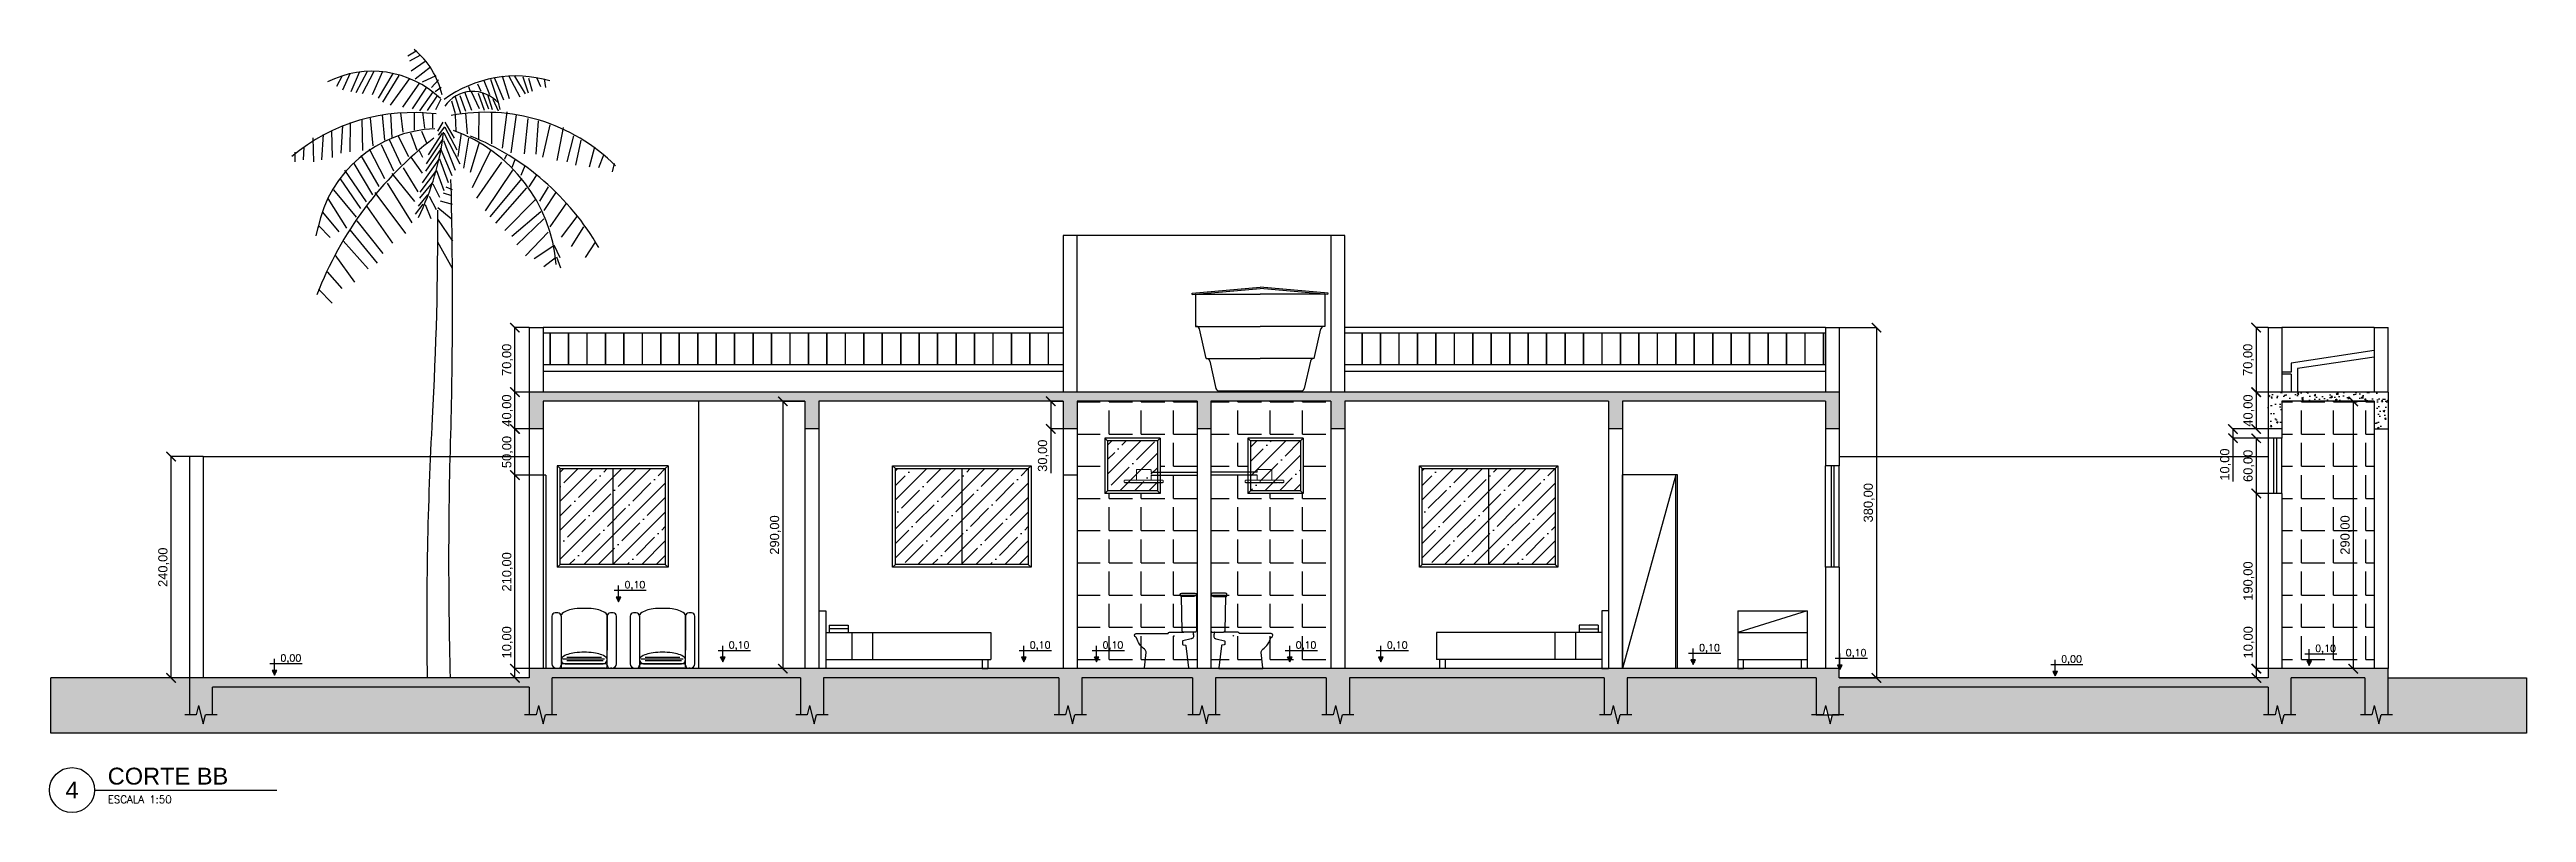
# Model space of a CAD drawing. Header units: metres. Extents: x 13415 to 21618, y 7657 to 10396.
# Drawn here: x 18934 to 21618, y 7657 to 8485 of the extents above; entities that cross this region are included whole.
import ezdxf
from ezdxf.enums import TextEntityAlignment as Align

# ---------------------------------------------------------------- set-up
doc = ezdxf.new("R2010")
doc.units = ezdxf.units.M
doc.header["$LTSCALE"] = 0.2
for name, color, linetype in [('01', 1, 'Continuous'), ('02', 2, 'Continuous'), ('03', 3, 'Continuous'), ('04', 4, 'Continuous'), ('05', 5, 'Continuous'), ('06', 6, 'Continuous'), ('ARQ-SÍMBOLOS', 2, 'Continuous'), ('ARQ-TEXTO2', 2, 'Continuous'), ('ARQ-TEXTO4', 4, 'Continuous'), ('Block1', 1, 'Continuous'), ('Block2', 2, 'Continuous'), ('cota', 140, 'Continuous')]:
    doc.layers.add(name, color=color, linetype=linetype)
doc.layers.add('A-GENM', color=2, linetype='Continuous', lineweight=9)
doc.styles.add('arial', font='arial.ttf')
doc.styles.add('ROMANS', font='romans.shx')
doc.styles.get("Standard").update_dxf_attribs({"font": 'arial.ttf'})
doc.dimstyles.new('Cotas Externas', dxfattribs={"dimtxt": 10, "dimasz": 10.2, "dimexe": 0.125, "dimexo": 0.0625, "dimgap": 2, "dimtad": 1, "dimzin": 1, "dimtxsty": 'Standard', "dimblk": 'ARCHTICK', "dimcen": 0.2, "dimclrd": 2, "dimclre": 2, "dimadec": 0, "dimazin": 0, "dimtfac": 1, "dimtmove": 0, "dimatfit": 3, "dimfxl": 1, "dimarcsym": 0})
pattern_1 = [(50, (-4883.862, 1667.13), (18.218467, -1.5939086), [1.905, -20.955]), (355, (-4883.862, 1667.13), (-3.524342, 19.105685), [1.524, -16.764058]), (100.451445, (-4882.344, 1666.997), (14.694125, 17.511775), [1.619001, -17.809024]), (46.1842, (-4883.862, 1672.21), (27.107904, -4.204233), [2.8575, -31.4325]), (96.63556, (-4881.603, 1671.86), (23.740413, 24.742612), [2.428502, -26.71356]), (351.18415, (-4883.862, 1672.21), (23.740413, 24.742612), [2.285997, -25.145973]), (21, (-4881.322, 1670.94), (15.161439, -10.22652), [1.905, -20.955]), (326, (-4881.322, 1670.94), (6.180203, 18.418797), [1.524, -16.764]), (71.451445, (-4880.059, 1670.087), (21.341642, 8.192277), [1.619001, -17.808994]), (37.5, (-4883.862, 1667.1294), (0.3088603, 8.4555039), [0, -16.5608, 0, -17.018, 0, -16.8275]), (7.5, (-4883.862, 1667.129), (6.6819663, 10.0180575), [0, -9.7028, 0, -16.1798, 0, -6.4135]), (327.5, (-4889.5264, 1667.1294), (13.5590595, -0.5728744), [0, -6.35, 0, -19.812, 0, -26.289]), (317.5, (-4892.066, 1667.13), (14.812918, 2.542649), [0, -8.255, 0, -13.1572, 0, -18.669])]
pattern_2 = [(0, (0, 0), (0, 6.985), [5.08, -1.905]), (90, (0, 0), (-6.985, 4e-16), [5.08, -1.905])]
pattern_3 = [(0, (0, 0), (0, 34.925), [25.4, -9.525]), (90, (0, 0), (-34.925, 2e-15), [25.4, -9.525])]

msp = doc.modelspace()

# ---------------------------------------------------------------- blocks, each defined once
blk = doc.blocks.new('k')
at = {"layer": 'Block1'}
for p, q in [((24755.1, 5128.4), (24746, 5123.1)), ((24674.8, 5101.5), (24668.5, 5090.2)), ((24682.9, 5103.7), (24675, 5086.2)), ((24693.3, 5105.4), (24684, 5084.4)), ((24701.9, 5106.2), (24689.5, 5083.2)), ((24708.9, 5106.5), (24696.4, 5082)), ((24718.6, 5106.5), (24707.4, 5081.2)), ((24729.8, 5104.2), (24713.9, 5077.4)), ((24736.2, 5102.2), (24718.6, 5073.2)), ((24759.1, 5123.6), (24747.7, 5117.7)), ((24764.8, 5117.1), (24749.4, 5106.9)), ((24770.5, 5111.1), (24754, 5097.9)), ((24776.2, 5101.5), (24761.4, 5094.9)), ((24848, 5101.6), (24855.9, 5076.9)), ((24855.1, 5102.1), (24867.3, 5079)), ((24861.4, 5101.2), (24873.2, 5082.3)), ((24870.4, 5100.4), (24876.3, 5083.1)), ((24747.9, 5098.7), (24726.7, 5069.7)), ((24758.4, 5094), (24740.3, 5067.7)), ((24766, 5089.4), (24750.5, 5065.7)), ((24773.4, 5084.7), (24758.4, 5063.7)), ((24777.5, 5079.7), (24767, 5063.9)), ((24779, 5097.3), (24771.6, 5089)), ((24781.9, 5089), (24775.6, 5084.2)), ((24781.8, 5076.4), (24775.8, 5064.7)), ((24793.4, 5074.4), (24797.4, 5060.8)), ((24797.4, 5079), (24802.9, 5061.3)), ((24802.1, 5080.2), (24808.4, 5063.3)), ((24807.2, 5084.3), (24815, 5064.5)), ((24811.5, 5090.1), (24813.5, 5084.7)), ((24814.6, 5084.7), (24823.3, 5066.2)), ((24821.3, 5093), (24824.9, 5085.2)), ((24822.1, 5082.7), (24828.8, 5064.5)), ((24826.8, 5082.7), (24833.5, 5065.8)), ((24828.4, 5096.7), (24834.3, 5081.5)), ((24832.3, 5081.5), (24837.4, 5065)), ((24835.5, 5097.9), (24843.7, 5073.2)), ((24838.2, 5076.5), (24843.7, 5063.7)), ((24839.8, 5099.2), (24849.6, 5075.7)), ((24876.7, 5099.2), (24880.6, 5085.2)), ((24885.7, 5099.2), (24889.7, 5090.1)), ((24893.6, 5098.4), (24895.2, 5088.9)), ((24675, 5047.9), (24673.3, 5017.7)), ((24683.6, 5051.2), (24682.9, 5019.2)), ((24696, 5054.2), (24696.7, 5020.7)), ((24705, 5055.7), (24707.9, 5025.7)), ((24718.1, 5059.2), (24720.5, 5031.7)), ((24727.2, 5060.4), (24728.6, 5034.7)), ((24737.9, 5061.7), (24740.5, 5040.4)), ((24752.9, 5062.4), (24752.9, 5042.7)), ((24761.7, 5062.2), (24763.9, 5044.9)), ((24772.7, 5060.7), (24772.7, 5045.4)), ((24784, 5051.4), (24778.1, 5041.5)), ((24786, 5051.4), (24796.2, 5034)), ((24797.4, 5059.2), (24798.1, 5041.9)), ((24808.4, 5061.3), (24810.3, 5038.6)), ((24822.9, 5062.5), (24822.5, 5032.8)), ((24836.6, 5062.1), (24836.6, 5027.9)), ((24843.7, 5073.2), (24845.7, 5065)), ((24853.1, 5062.5), (24848, 5023.3)), ((24863.3, 5059.2), (24857.4, 5018)), ((24875.9, 5055.5), (24872, 5017.1)), ((24887.3, 5053), (24884.5, 5016.7)), ((24899.9, 5048.5), (24892, 5013.4)), ((24633.3, 5024.2), (24632.6, 5010.7)), ((24643.1, 5034.4), (24643.6, 5008.4)), ((24654.3, 5037.9), (24652.4, 5010.4)), ((24663.1, 5042.2), (24664, 5013.2)), ((24704.2, 5022.6), (24720.7, 4990.2)), ((24716.9, 5027.3), (24730.3, 4998.5)), ((24725.8, 5032.7), (24738.5, 5005.3)), ((24735.4, 5036.3), (24746.8, 5014)), ((24748.9, 5039.9), (24755.7, 5021.2)), ((24758.1, 5020.8), (24761.9, 5013.3)), ((24760.9, 5041.7), (24766, 5029.1)), ((24781.9, 5023), (24765, 4998.1)), ((24783.9, 5033.4), (24765.7, 5006.1)), ((24783.2, 5039.6), (24768.1, 5015.8)), ((24785.6, 5046.4), (24778.9, 5037.3)), ((24781.1, 5023.7), (24793.5, 4993.4)), ((24784.6, 5031.6), (24797.3, 4999.2)), ((24784.9, 5039.9), (24802.1, 5006.1)), ((24786, 5046), (24798.9, 5021.3)), ((24803.6, 5039.3), (24800.1, 5014.2)), ((24811.5, 5033.9), (24806.4, 5001.6)), ((24822.9, 5028.3), (24813.5, 4996.9)), ((24835.9, 5021.3), (24815.8, 4980)), ((24914.4, 5045.6), (24907.3, 5009.7)), ((24925.4, 5036.5), (24918.3, 5008.5)), ((24933.3, 5032), (24927.8, 5004.8)), ((24948.2, 5024.2), (24942.3, 5002.7)), ((24623.5, 5018.7), (24623.5, 5008.4)), ((24677.4, 4999.2), (24700.7, 4964.9)), ((24687.3, 5006.4), (24707.6, 4972.5)), ((24694.9, 5015.4), (24714.5, 4981.5)), ((24728.6, 4995.6), (24753, 4965.3)), ((24741, 5001.7), (24756.8, 4975.8)), ((24749.2, 5013.6), (24761.6, 4996)), ((24777, 4999.2), (24759.1, 4975.4)), ((24779.8, 5011.8), (24761.6, 4985.5)), ((24777, 4998.8), (24784.9, 4977.2)), ((24780.1, 5011.5), (24789.8, 4985.9)), ((24847.6, 5008.1), (24820.5, 4968.9)), ((24859.4, 4999.4), (24829.6, 4955.3)), ((24852.7, 5015.5), (24850.4, 5011)), ((24861.8, 5010.6), (24858.6, 5002.3)), ((24872.8, 5004), (24868.4, 4993.7)), ((24885, 4993.7), (24877.1, 4981.3)), ((24958, 5015.5), (24952.5, 5001.9)), ((24969.4, 5006.4), (24967.4, 4997.4)), ((24659.1, 4968.5), (24679.4, 4936.4)), ((24665.3, 4977.9), (24689.8, 4948.3)), ((24672.6, 4989.8), (24694.6, 4957.7)), ((24710, 4975), (24743.3, 4930.7)), ((24723.4, 4985.1), (24750.2, 4942.2)), ((24767.4, 4972.5), (24757.1, 4960.2)), ((24772.2, 4985.5), (24758.5, 4968.9)), ((24769.1, 4971.1), (24776.7, 4956.6)), ((24772.9, 4984.4), (24780.1, 4970)), ((24784.2, 4974.8), (24793.3, 4971.8)), ((24787.1, 4981.4), (24794, 4978.4)), ((24869.6, 4990.3), (24834.7, 4948.7)), ((24874.7, 4980), (24841, 4941.7)), ((24883.8, 4967.3), (24851.2, 4933.9)), ((24897.9, 4981.3), (24888.5, 4965.6)), ((24906.5, 4975.9), (24893.2, 4955.7)), ((24649.2, 4939.3), (24661.9, 4926.3)), ((24653.3, 4953.7), (24671.2, 4932.5)), ((24690.8, 4944.4), (24718.9, 4909)), ((24701.4, 4959.9), (24729.3, 4920.2)), ((24762.2, 4962.4), (24754, 4951.6)), ((24764.7, 4962), (24770.9, 4946.9)), ((24778, 4946.2), (24794.5, 4922.3)), ((24778.5, 4958.7), (24792.8, 4946.8)), ((24780.8, 4965.9), (24794, 4962.3)), ((24890.1, 4954.1), (24858.6, 4927.3)), ((24893.2, 4946.7), (24864.1, 4918.2)), ((24917.9, 4964), (24899.9, 4938)), ((24928.9, 4949.1), (24912.1, 4926.5)), ((24648.8, 4938.6), (24646.1, 4928.1)), ((24675.7, 4922.7), (24702.8, 4892.4)), ((24683.2, 4934.6), (24712.8, 4898.6)), ((24778, 4921.7), (24794, 4893.1)), ((24897.9, 4932.2), (24873.6, 4906.3)), ((24904.2, 4917.4), (24883, 4903)), ((24904.2, 4918.2), (24910.5, 4904.6)), ((24936.4, 4938), (24923.1, 4916.6)), ((24949, 4921.1), (24938, 4904.6)), ((24658.5, 4889.2), (24674.3, 4870.8)), ((24666.7, 4907.6), (24688, 4877.7)), ((24905.8, 4904.2), (24893.2, 4894.3)), ((24906.9, 4905.4), (24911.3, 4893.5)), ((24649.2, 4870.4), (24664, 4854.9))]:
    blk.add_line(p, q, dxfattribs=at)
for centre, radius, start, end in [((24695, 5060.8), 90.4, 13.0554, 50.232), ((24707.3, 4999.1), 107.5, 46.4936, 116.8589), ((24862.9, 4971.6), 129.9, 73.4647, 126.6589), ((24816.4, 5047.7), 37, 41.6126, 145.4379), ((24751.8, 4855.6), 206.2, 83.0447, 129.713), ((24830.6, 4863), 199.1, 45.103, 100.96), ((25013.6, 4723.4), 392.3, 127.6554, 158.9783), ((24780.2, 4909.9), 134.4, 92.2064, 168.5825), ((24502.6, 5073.4), 284, 333.7613, 353.3526), ((24737.9, 4883), 169.4, 4.7225, 70.0911), ((24706.9, 4772.9), 284.3, 30.1097, 67.9106)]:
    blk.add_arc(centre, radius, start, end, dxfattribs=at)
at = {"layer": 'Block2'}
for points in [[(24792.2, 4448.6, -0.01484), (24793, 4730.2, 0.011767), (24792.7, 4989.3)], [(24767.2, 4448.6, -0.017231), (24772.7, 4730.2, 0.014184), (24778.5, 4956)]]:
    blk.add_lwpolyline(points, format="xyb", dxfattribs=at)
blk = doc.blocks.new('_ArchTick')
at = {"color": 0, "linetype": 'ByBlock', "const_width": 0.15}
blk.add_lwpolyline([(-0.5, -0.5), (0.5, 0.5)], dxfattribs=at)
blk = doc.blocks.new('*D187')
at = {"layer": '04', "color": 2, "lineweight": -2, "transparency": 16777216}
for p, q in [((19085.2, 8043.2), (19065.2, 8043.2)), ((19065.4, 7803.2), (19065.4, 8043.2)), ((19085.2, 7803.2), (19065.2, 7803.2))]:
    blk.add_line(p, q, dxfattribs=at)
at = {"layer": 'Defpoints', "color": 0, "transparency": 16777216}
for p in [(19065.4, 8043.2), (19085.3, 8043.2), (19085.3, 7803.2)]:
    blk.add_point(p, dxfattribs=at)
at = {"layer": '04', "color": 2, "lineweight": -2, "transparency": 16777216, "xscale": 10.2, "yscale": 10.2, "zscale": 10.2}
for p, rotation in [((19065.4, 8043.2), 90), ((19065.4, 7803.2), 270)]:
    blk.add_blockref('_ArchTick', p, dxfattribs=dict(at, rotation=rotation))
at = {"layer": '04', "color": 0, "transparency": 16777216, "insert": (19057.4, 7923.2), "char_height": 10, "attachment_point": 5, "rotation": 90}
blk.add_mtext('240,00', dxfattribs=at)
blk = doc.blocks.new('*D188')
at = {"layer": '04', "color": 2, "lineweight": -2, "transparency": 16777216}
for p, q in [((19752.3, 8103.2), (19728.2, 8103.2)), ((19728.3, 8103.2), (19728.3, 7813.2)), ((19752.3, 7813.2), (19728.2, 7813.2))]:
    blk.add_line(p, q, dxfattribs=at)
at = {"layer": 'Defpoints', "color": 0, "transparency": 16777216}
for p in [(19752.3, 8103.2), (19728.3, 7813.2), (19752.3, 7813.2)]:
    blk.add_point(p, dxfattribs=at)
at = {"layer": '04', "color": 2, "lineweight": -2, "transparency": 16777216, "xscale": 10.2, "yscale": 10.2, "zscale": 10.2}
for p, rotation in [((19728.3, 8103.2), 90), ((19728.3, 7813.2), 270)]:
    blk.add_blockref('_ArchTick', p, dxfattribs=dict(at, rotation=rotation))
at = {"layer": '04', "color": 0, "transparency": 16777216, "insert": (19720.3, 7958.2), "char_height": 10, "attachment_point": 5, "rotation": 90}
blk.add_mtext('290,00', dxfattribs=at)
blk = doc.blocks.new('*D189')
at = {"layer": '04', "color": 2, "lineweight": -2, "transparency": 16777216}
for p, q in [((19438.1, 7813.2), (19438.1, 7860.2)), ((19453.5, 7813.2), (19438, 7813.2)), ((19438.1, 7803.2), (19438.1, 7813.2)), ((19453.5, 7803.2), (19438, 7803.2))]:
    blk.add_line(p, q, dxfattribs=at)
at = {"layer": 'Defpoints', "color": 0, "transparency": 16777216}
for p in [(19438.1, 7813.2), (19453.5, 7813.2), (19453.5, 7803.2)]:
    blk.add_point(p, dxfattribs=at)
at = {"layer": '04', "color": 2, "lineweight": -2, "transparency": 16777216, "xscale": 10.2, "yscale": 10.2, "zscale": 10.2}
for p, rotation in [((19438.1, 7813.2), 90), ((19438.1, 7803.2), 270)]:
    blk.add_blockref('_ArchTick', p, dxfattribs=dict(at, rotation=rotation))
at = {"layer": '04', "color": 0, "transparency": 16777216, "insert": (19430.1, 7841.8), "char_height": 10, "attachment_point": 5, "rotation": 90}
blk.add_mtext('10,00', dxfattribs=at)
blk = doc.blocks.new('*D190')
at = {"layer": '04', "color": 2, "lineweight": -2, "transparency": 16777216}
for p, q in [((19453.5, 8023.2), (19438, 8023.2)), ((19438.1, 7813.2), (19438.1, 8023.2)), ((19453.5, 7813.2), (19438, 7813.2))]:
    blk.add_line(p, q, dxfattribs=at)
at = {"layer": 'Defpoints', "color": 0, "transparency": 16777216}
for p in [(19438.1, 8023.2), (19453.5, 8023.2), (19453.5, 7813.2)]:
    blk.add_point(p, dxfattribs=at)
at = {"layer": '04', "color": 2, "lineweight": -2, "transparency": 16777216, "xscale": 10.2, "yscale": 10.2, "zscale": 10.2}
for p, rotation in [((19438.1, 8023.2), 90), ((19438.1, 7813.2), 270)]:
    blk.add_blockref('_ArchTick', p, dxfattribs=dict(at, rotation=rotation))
at = {"layer": '04', "color": 0, "transparency": 16777216, "insert": (19430.1, 7918.2), "char_height": 10, "attachment_point": 5, "rotation": 90}
blk.add_mtext('210,00', dxfattribs=at)
blk = doc.blocks.new('*D191')
at = {"layer": '04', "color": 2, "lineweight": -2, "transparency": 16777216}
for p, q in [((19453.5, 8073.2), (19438, 8073.2)), ((19438.1, 8023.2), (19438.1, 8073.2)), ((19453.5, 8023.2), (19438, 8023.2))]:
    blk.add_line(p, q, dxfattribs=at)
at = {"layer": 'Defpoints', "color": 0, "transparency": 16777216}
for p in [(19438.1, 8073.2), (19453.5, 8073.2), (19453.5, 8023.2)]:
    blk.add_point(p, dxfattribs=at)
at = {"layer": '04', "color": 2, "lineweight": -2, "transparency": 16777216, "xscale": 10.2, "yscale": 10.2, "zscale": 10.2}
for p, rotation in [((19438.1, 8073.2), 90), ((19438.1, 8023.2), 270)]:
    blk.add_blockref('_ArchTick', p, dxfattribs=dict(at, rotation=rotation))
at = {"layer": '04', "color": 0, "transparency": 16777216, "insert": (19430.1, 8048.2), "char_height": 10, "attachment_point": 5, "rotation": 90}
blk.add_mtext('50,00', dxfattribs=at)
blk = doc.blocks.new('*D192')
at = {"layer": '04', "color": 2, "lineweight": -2, "transparency": 16777216}
for p, q in [((19453.5, 8113.2), (19437.8, 8113.2)), ((19438, 8073.2), (19438, 8113.2)), ((19453.5, 8073.2), (19437.8, 8073.2))]:
    blk.add_line(p, q, dxfattribs=at)
at = {"layer": 'Defpoints', "color": 0, "transparency": 16777216}
for p in [(19438, 8113.2), (19453.5, 8113.2), (19453.5, 8073.2)]:
    blk.add_point(p, dxfattribs=at)
at = {"layer": '04', "color": 2, "lineweight": -2, "transparency": 16777216, "xscale": 10.2, "yscale": 10.2, "zscale": 10.2}
for p, rotation in [((19438, 8113.2), 90), ((19438, 8073.2), 270)]:
    blk.add_blockref('_ArchTick', p, dxfattribs=dict(at, rotation=rotation))
at = {"layer": '04', "color": 0, "transparency": 16777216, "insert": (19430, 8093.2), "char_height": 10, "attachment_point": 5, "rotation": 90}
blk.add_mtext('40,00', dxfattribs=at)
blk = doc.blocks.new('*D193')
at = {"layer": '04', "color": 2, "lineweight": -2, "transparency": 16777216}
for p, q in [((19453.5, 8183.2), (19437.8, 8183.2)), ((19438, 8113.2), (19438, 8183.2)), ((19453.5, 8113.2), (19437.8, 8113.2))]:
    blk.add_line(p, q, dxfattribs=at)
at = {"layer": 'Defpoints', "color": 0, "transparency": 16777216}
for p in [(19438, 8183.2), (19453.5, 8183.2), (19453.5, 8113.2)]:
    blk.add_point(p, dxfattribs=at)
at = {"layer": '04', "color": 2, "lineweight": -2, "transparency": 16777216, "xscale": 10.2, "yscale": 10.2, "zscale": 10.2}
for p, rotation in [((19438, 8183.2), 90), ((19438, 8113.2), 270)]:
    blk.add_blockref('_ArchTick', p, dxfattribs=dict(at, rotation=rotation))
at = {"layer": '04', "color": 0, "transparency": 16777216, "insert": (19430, 8148.2), "char_height": 10, "attachment_point": 5, "rotation": 90}
blk.add_mtext('70,00', dxfattribs=at)
blk = doc.blocks.new('*D194')
at = {"layer": '04', "color": 2, "lineweight": -2, "transparency": 16777216}
for p, q in [((20032.3, 8103.2), (20018.6, 8103.2)), ((20018.7, 8103.2), (20018.7, 8073.2)), ((20032.3, 8073.2), (20018.6, 8073.2)), ((20018.7, 8073.2), (20018.7, 8025.3))]:
    blk.add_line(p, q, dxfattribs=at)
at = {"layer": 'Defpoints', "color": 0, "transparency": 16777216}
for p in [(20032.3, 8103.2), (20018.7, 8073.2), (20032.3, 8073.2)]:
    blk.add_point(p, dxfattribs=at)
at = {"layer": '04', "color": 2, "lineweight": -2, "transparency": 16777216, "xscale": 10.2, "yscale": 10.2, "zscale": 10.2}
for p, rotation in [((20018.7, 8103.2), 90), ((20018.7, 8073.2), 270)]:
    blk.add_blockref('_ArchTick', p, dxfattribs=dict(at, rotation=rotation))
at = {"layer": '04', "color": 0, "transparency": 16777216, "insert": (20010.7, 8044.2), "char_height": 10, "attachment_point": 5, "rotation": 90}
blk.add_mtext('30,00', dxfattribs=at)
blk = doc.blocks.new('*D195')
at = {"layer": '04', "color": 2, "lineweight": -2, "transparency": 16777216}
for p, q in [((20873.4, 8183.2), (20913.7, 8183.2)), ((20913.6, 8183.2), (20913.6, 7803.2)), ((20873.4, 7803.2), (20913.7, 7803.2))]:
    blk.add_line(p, q, dxfattribs=at)
at = {"layer": 'Defpoints', "color": 0, "transparency": 16777216}
for p in [(20873.3, 8183.2), (20873.3, 7803.2), (20913.6, 7803.2)]:
    blk.add_point(p, dxfattribs=at)
at = {"layer": '04', "color": 2, "lineweight": -2, "transparency": 16777216, "xscale": 10.2, "yscale": 10.2, "zscale": 10.2}
for p, rotation in [((20913.6, 8183.2), 90), ((20913.6, 7803.2), 270)]:
    blk.add_blockref('_ArchTick', p, dxfattribs=dict(at, rotation=rotation))
at = {"layer": '04', "color": 0, "transparency": 16777216, "insert": (20905.6, 7993.2), "char_height": 10, "attachment_point": 5, "rotation": 90}
blk.add_mtext('380,00', dxfattribs=at)
blk = doc.blocks.new('*D196')
at = {"layer": '04', "color": 2, "lineweight": -2, "transparency": 16777216}
for p, q in [((21325.3, 7813.2), (21325.3, 7860.2)), ((21337.9, 7813.2), (21325.1, 7813.2)), ((21325.3, 7803.2), (21325.3, 7813.2)), ((21337.9, 7803.2), (21325.1, 7803.2))]:
    blk.add_line(p, q, dxfattribs=at)
at = {"layer": 'Defpoints', "color": 0, "transparency": 16777216}
for p in [(21325.3, 7813.2), (21338, 7813.2), (21338, 7803.2)]:
    blk.add_point(p, dxfattribs=at)
at = {"layer": '04', "color": 2, "lineweight": -2, "transparency": 16777216, "xscale": 10.2, "yscale": 10.2, "zscale": 10.2}
for p, rotation in [((21325.3, 7813.2), 90), ((21325.3, 7803.2), 270)]:
    blk.add_blockref('_ArchTick', p, dxfattribs=dict(at, rotation=rotation))
at = {"layer": '04', "color": 0, "transparency": 16777216, "insert": (21317.3, 7841.8), "char_height": 10, "attachment_point": 5, "rotation": 90}
blk.add_mtext('10,00', dxfattribs=at)
blk = doc.blocks.new('*D197')
at = {"layer": '04', "color": 2, "lineweight": -2, "transparency": 16777216}
for p, q in [((21337.9, 8003.2), (21325, 8003.2)), ((21325.1, 8003.2), (21325.1, 7813.2)), ((21337.9, 7813.2), (21325, 7813.2))]:
    blk.add_line(p, q, dxfattribs=at)
at = {"layer": 'Defpoints', "color": 0, "transparency": 16777216}
for p in [(21338, 8003.2), (21325.1, 7813.2), (21338, 7813.2)]:
    blk.add_point(p, dxfattribs=at)
at = {"layer": '04', "color": 2, "lineweight": -2, "transparency": 16777216, "xscale": 10.2, "yscale": 10.2, "zscale": 10.2}
for p, rotation in [((21325.1, 8003.2), 90), ((21325.1, 7813.2), 270)]:
    blk.add_blockref('_ArchTick', p, dxfattribs=dict(at, rotation=rotation))
at = {"layer": '04', "color": 0, "transparency": 16777216, "insert": (21317.1, 7908.2), "char_height": 10, "attachment_point": 5, "rotation": 90}
blk.add_mtext('190,00', dxfattribs=at)
blk = doc.blocks.new('*D198')
at = {"layer": '04', "color": 2, "lineweight": -2, "transparency": 16777216}
for p, q in [((21337.9, 8063.2), (21325, 8063.2)), ((21325.1, 8063.2), (21325.1, 8003.2)), ((21337.9, 8003.2), (21325, 8003.2))]:
    blk.add_line(p, q, dxfattribs=at)
at = {"layer": 'Defpoints', "color": 0, "transparency": 16777216}
for p in [(21338, 8063.2), (21325.1, 8003.2), (21338, 8003.2)]:
    blk.add_point(p, dxfattribs=at)
at = {"layer": '04', "color": 2, "lineweight": -2, "transparency": 16777216, "xscale": 10.2, "yscale": 10.2, "zscale": 10.2}
for p, rotation in [((21325.1, 8063.2), 90), ((21325.1, 8003.2), 270)]:
    blk.add_blockref('_ArchTick', p, dxfattribs=dict(at, rotation=rotation))
at = {"layer": '04', "color": 0, "transparency": 16777216, "insert": (21317.1, 8033.2), "char_height": 10, "attachment_point": 5, "rotation": 90}
blk.add_mtext('60,00', dxfattribs=at)
blk = doc.blocks.new('*D199')
at = {"layer": '04', "color": 2, "lineweight": -2, "transparency": 16777216}
for p, q in [((21337.9, 8073.2), (21299.7, 8073.2)), ((21337.9, 8063.2), (21299.7, 8063.2)), ((21299.9, 8073.2), (21299.9, 8063.2)), ((21299.9, 8063.2), (21299.9, 8016.2))]:
    blk.add_line(p, q, dxfattribs=at)
at = {"layer": 'Defpoints', "color": 0, "transparency": 16777216}
for p in [(21299.9, 8063.2), (21338, 8073.2), (21338, 8063.2)]:
    blk.add_point(p, dxfattribs=at)
at = {"layer": '04', "color": 2, "lineweight": -2, "transparency": 16777216, "xscale": 10.2, "yscale": 10.2, "zscale": 10.2}
for p, rotation in [((21299.9, 8073.2), 90), ((21299.9, 8063.2), 270)]:
    blk.add_blockref('_ArchTick', p, dxfattribs=dict(at, rotation=rotation))
at = {"layer": '04', "color": 0, "transparency": 16777216, "insert": (21291.9, 8034.6), "char_height": 10, "attachment_point": 5, "rotation": 90}
blk.add_mtext('10,00', dxfattribs=at)
blk = doc.blocks.new('*D200')
at = {"layer": '04', "color": 2, "lineweight": -2, "transparency": 16777216}
for p, q in [((21337.9, 8113.2), (21325, 8113.2)), ((21325.1, 8113.2), (21325.1, 8073.2)), ((21337.9, 8073.2), (21325, 8073.2))]:
    blk.add_line(p, q, dxfattribs=at)
at = {"layer": 'Defpoints', "color": 0, "transparency": 16777216}
for p in [(21338, 8113.2), (21325.1, 8073.2), (21338, 8073.2)]:
    blk.add_point(p, dxfattribs=at)
at = {"layer": '04', "color": 2, "lineweight": -2, "transparency": 16777216, "xscale": 10.2, "yscale": 10.2, "zscale": 10.2}
for p, rotation in [((21325.1, 8113.2), 90), ((21325.1, 8073.2), 270)]:
    blk.add_blockref('_ArchTick', p, dxfattribs=dict(at, rotation=rotation))
at = {"layer": '04', "color": 0, "transparency": 16777216, "insert": (21317.1, 8093.2), "char_height": 10, "attachment_point": 5, "rotation": 90}
blk.add_mtext('40,00', dxfattribs=at)
blk = doc.blocks.new('*D201')
at = {"layer": '04', "color": 2, "lineweight": -2, "transparency": 16777216}
for p, q in [((21337.9, 8183.2), (21324.8, 8183.2)), ((21324.9, 8183.2), (21324.9, 8113.2)), ((21337.9, 8113.2), (21324.8, 8113.2))]:
    blk.add_line(p, q, dxfattribs=at)
at = {"layer": 'Defpoints', "color": 0, "transparency": 16777216}
for p in [(21338, 8183.2), (21324.9, 8113.2), (21338, 8113.2)]:
    blk.add_point(p, dxfattribs=at)
at = {"layer": '04', "color": 2, "lineweight": -2, "transparency": 16777216, "xscale": 10.2, "yscale": 10.2, "zscale": 10.2}
for p, rotation in [((21324.9, 8183.2), 90), ((21324.9, 8113.2), 270)]:
    blk.add_blockref('_ArchTick', p, dxfattribs=dict(at, rotation=rotation))
at = {"layer": '04', "color": 0, "transparency": 16777216, "insert": (21316.9, 8148.2), "char_height": 10, "attachment_point": 5, "rotation": 90}
blk.add_mtext('70,00', dxfattribs=at)
blk = doc.blocks.new('*D202')
at = {"layer": '04', "color": 2, "lineweight": -2, "transparency": 16777216}
for p, q in [((21452.9, 8103.2), (21430.2, 8103.2)), ((21430.3, 8103.2), (21430.3, 7813.2)), ((21452.9, 7813.2), (21430.2, 7813.2))]:
    blk.add_line(p, q, dxfattribs=at)
at = {"layer": 'Defpoints', "color": 0, "transparency": 16777216}
for p in [(21453, 8103.2), (21430.3, 7813.2), (21453, 7813.2)]:
    blk.add_point(p, dxfattribs=at)
at = {"layer": '04', "color": 2, "lineweight": -2, "transparency": 16777216, "xscale": 10.2, "yscale": 10.2, "zscale": 10.2}
for p, rotation in [((21430.3, 8103.2), 90), ((21430.3, 7813.2), 270)]:
    blk.add_blockref('_ArchTick', p, dxfattribs=dict(at, rotation=rotation))
at = {"layer": '04', "color": 0, "transparency": 16777216, "insert": (21422.3, 7958.2), "char_height": 10, "attachment_point": 5, "rotation": 90}
blk.add_mtext('290,00', dxfattribs=at)
blk = doc.blocks.new('*X89')
at = {"color": 0}
for p, q in [((34.612, 17.307), (34.546, 17.374)), ((34.549, 17.366), (34.556, 17.374)), ((34.555, 17.354), (34.574, 17.374)), ((34.561, 17.343), (34.592, 17.374)), ((34.606, 17.296), (34.562, 17.34)), ((34.618, 17.319), (34.563, 17.374)), ((34.566, 17.331), (34.609, 17.374)), ((34.572, 17.319), (34.627, 17.374)), ((34.578, 17.307), (34.645, 17.374)), ((34.6, 17.284), (34.58, 17.304)), ((34.624, 17.331), (34.581, 17.374)), ((34.584, 17.295), (34.628, 17.339)), ((34.59, 17.284), (34.61, 17.304)), ((34.63, 17.343), (34.599, 17.374)), ((34.636, 17.355), (34.616, 17.374)), ((34.641, 17.366), (34.634, 17.374))]:
    blk.add_line(p, q, dxfattribs=at)
blk = doc.blocks.new('Cotanivel02')
at = {"layer": 'Block2'}
blk.add_line((-5, 12.5), (30, 12.5), dxfattribs=at)
blk.add_lwpolyline([(0, 5), (-2.5, 5), (0, 0), (2.5, 5), (0, 5), (0, 17.5)], dxfattribs=at)
at = {"layer": 'Block2', "xscale": 50, "yscale": 50, "zscale": 50}
blk.add_blockref('*X89', (-1729.8, -863.7), dxfattribs=at)
at = {"layer": 'Block2', "style": 'ROMANS', "flags": 4}
blk.add_attdef('NIVEL', (6.4, 14.7), '', height=7.5, dxfattribs=at)
blk = doc.blocks.new('*U120')
at = {"layer": 'ARQ-SÍMBOLOS'}
blk.add_line((0.6, 0), (5.458, 0), dxfattribs=at)
blk.add_circle((0, 0), 0.6, dxfattribs=at)
at = {"layer": 'ARQ-TEXTO2', "style": 'ROMANS'}
blk.add_attdef('ESCALA1', text='', height=0.2, dxfattribs=at).set_placement((0.951, -0.149), align=Align.TOP_LEFT)
at = {"layer": 'ARQ-TEXTO4', "style": 'arial'}
blk.add_attdef('0', text='', height=0.45, dxfattribs=at).set_placement((0, 0), align=Align.MIDDLE)
blk.add_attdef('TITULODODESENHO', (0.951, 0.146), '', height=0.45, dxfattribs=at)
blk = doc.blocks.new('Vaso001b')
at = {"layer": 'Block1'}
blk.add_lwpolyline([(3, 78.9), (4.4, 78.9, -0.223312), (4.8, 78.7, 0.179396), (5.6, 78.3, 0.054663), (5.8, 78.3), (19.2, 78.3)], format="xyb", dxfattribs=at)
blk.add_lwpolyline([(6.8, 39.5), (16.6, 39.5)], dxfattribs=at)
at = {"layer": 'Block2'}
blk.add_lwpolyline([(17.8, 29.9, -0.278759), (18.1, 29.6), (18.1, 26.6, -0.384613), (17.3, 25.7), (14.9, 25.4, 0.340701), (14.3, 24.7), (11.4, 0.6, 0.450074), (11.9, 0), (58.8, 0, 0.445589), (59.3, 0.6), (57.5, 17.4, -0.110521), (57.7, 19, -0.155758), (59.3, 21, 0.15106), (67.9, 33.4, -0.21869), (68.7, 34, 0.801803), (68.3, 38), (48.8, 38), (33.6, 38, 0.399053), (32, 39.5), (16.6, 39.5, 0.386253), (18.5, 41), (19.2, 78.3), (19.7, 78.3, 0.632923), (18.9, 81.8), (4.7, 81.8, 0.380059), (3, 80.3), (3, 78.9), (3, 41.1, 0.41754), (4.6, 39.5), (6.8, 39.5, 0.355956), (6.3, 39.1), (6, 35.2, 0.268672), (7.6, 32.6, 0.051984), (8.3, 32.3), (8.6, 32.2, 0.009625), (8.7, 32.2)], format="xyb", close=True, dxfattribs=at)
for centre, radius, start, end in [((6.6, 37.2), 0.486, 187.6747, 265.8637), ((26.7, 34.4), 1.22, 27.5599, 88.025)]:
    blk.add_arc(centre, radius, start, end, dxfattribs=at)
blk = doc.blocks.new('chuv')
at = {"layer": '02', "linetype": 'ByBlock'}
for p, q in [((19988.6, 7563.6), (20038.6, 7563.6)), ((19988.6, 7560.6), (20038.6, 7560.6))]:
    blk.add_line(p, q, dxfattribs=at)
at = {"layer": 'A-GENM'}
for p, q in [((19959.6, 7554.5), (19959.6, 7552.8)), ((19960.3, 7552.6), (19960.3, 7552.4)), ((19960.3, 7552.6), (19961.5, 7552.6)), ((19961.3, 7552.6), (19961.3, 7552.4)), ((19961.3, 7552.6), (19962.5, 7552.6)), ((19962.5, 7552.6), (19962.2, 7552.6)), ((19962.2, 7552.6), (19962.5, 7552.6)), ((19962.5, 7552.4), (19962.5, 7552.6)), ((19962.5, 7552.4), (19962.5, 7552.6)), ((19963.3, 7552.6), (19963.3, 7552.4)), ((19963.3, 7552.6), (19964.3, 7552.6)), ((19964.1, 7552.6), (19964.1, 7552.4)), ((19964.1, 7552.6), (19964.2, 7552.6)), ((19964.1, 7552.6), (19964.1, 7552.4)), ((19964.2, 7552.6), (19965.2, 7552.6)), ((19965.3, 7552.6), (19965.2, 7552.6)), ((19965.2, 7552.6), (19965.3, 7552.6)), ((19965.2, 7552.6), (19965.3, 7552.6)), ((19965.3, 7552.4), (19965.3, 7552.6)), ((19965.4, 7552.4), (19965.4, 7552.6)), ((19965.4, 7552.4), (19965.4, 7552.6)), ((19966.3, 7552.6), (19966.3, 7552.4)), ((19966.3, 7552.6), (19966.4, 7552.6)), ((19966.5, 7552.6), (19966.5, 7552.4)), ((19966.5, 7552.6), (19966.6, 7552.6)), ((19966.6, 7552.6), (19967.6, 7552.6)), ((19967.4, 7552.6), (19968.2, 7552.6)), ((19967.7, 7552.4), (19967.7, 7552.6)), ((19968.2, 7552.6), (19967.8, 7552.6)), ((19967.8, 7552.6), (19968.2, 7552.6)), ((19968.6, 7552.6), (19968.2, 7552.6)), ((19968.2, 7552.4), (19968.2, 7552.6)), ((19968.2, 7552.4), (19968.2, 7552.6)), ((19968.4, 7552.6), (19968.4, 7552.4)), ((19968.4, 7552.6), (19968.4, 7552.4)), ((19968.4, 7552.6), (19968.6, 7552.6)), ((19968.6, 7552.6), (19968.7, 7552.6)), ((19968.7, 7552.6), (19969.7, 7552.6)), ((19969.6, 7552.6), (19970, 7552.6)), ((19969.7, 7552.4), (19969.7, 7552.6)), ((19969.8, 7552.6), (19970.4, 7552.6)), ((19970.1, 7552.4), (19970.1, 7552.6)), ((19970.2, 7552.6), (19970.2, 7552.4)), ((19970.3, 7552.6), (19970.4, 7552.6)), ((19970.4, 7552.6), (19971.4, 7552.6)), ((19971.3, 7552.6), (19971.4, 7552.6)), ((19971.4, 7552.6), (19971.3, 7552.6)), ((19971.4, 7552.6), (19971.3, 7552.6)), ((19971.4, 7552.4), (19971.4, 7552.6)), ((19971.4, 7552.6), (19972.2, 7552.6)), ((19971.9, 7552.6), (19971.9, 7552.4)), ((19972.1, 7552.6), (19972.2, 7552.6)), ((19972.2, 7552.8), (19972.4, 7552.6)), ((19972.2, 7552.6), (19973.2, 7552.6)), ((19972.7, 7566.1), (19972.7, 7555.1)), ((19973, 7552.6), (19973.8, 7552.6)), ((19973.2, 7552.4), (19973.2, 7552.6)), ((19973.8, 7552.6), (19973.5, 7552.6)), ((19973.5, 7552.4), (19973.5, 7552.6)), ((19973.5, 7552.6), (19973.8, 7552.6)), ((19973.7, 7552.6), (19973.7, 7552.4)), ((19973.7, 7552.6), (19973.7, 7552.4)), ((19973.7, 7552.6), (19973.8, 7552.6)), ((19973.8, 7552.6), (19973.9, 7552.6)), ((19973.9, 7552.6), (19974.4, 7552.6)), ((19973.9, 7552.6), (19973.9, 7552.4)), ((19974.3, 7552.6), (19974.4, 7552.6)), ((19974.3, 7552.4), (19974.3, 7552.1)), ((19974.4, 7552.6), (19975.1, 7552.6)), ((19974.6, 7552.3), (19974.6, 7552.3)), ((19975.2, 7552.4), (19975.2, 7552.6)), ((19975.3, 7552.6), (19976.1, 7552.6)), ((19976.1, 7552.4), (19976.1, 7552.6)), ((19976.2, 7552.6), (19977, 7552.6)), ((19977, 7552.4), (19977, 7552.6)), ((19977.1, 7552.6), (19977.9, 7552.6)), ((19977.9, 7552.4), (19977.9, 7552.6)), ((19978, 7552.6), (19978.8, 7552.6)), ((19980, 7552.6), (19978.7, 7552.6)), ((19978.8, 7552.4), (19978.8, 7552.6)), ((19980, 7552.6), (19980, 7552.4)), ((19980, 7552.6), (19980.6, 7552.6)), ((19980.6, 7552.6), (19981.2, 7552.6)), ((19981.2, 7552.4), (19981.2, 7552.6)), ((19982.5, 7552.6), (19981.3, 7552.6)), ((19982.4, 7552.6), (19982.4, 7552.4)), ((19982.4, 7552.6), (19983.2, 7552.6)), ((19983.3, 7552.6), (19983.3, 7552.4)), ((19983.4, 7552.6), (19984.1, 7552.6)), ((19984.2, 7552.6), (19984.2, 7552.4)), ((19984.3, 7552.6), (19985.1, 7552.6)), ((19985.2, 7552.6), (19985.2, 7552.4)), ((19985.2, 7552.6), (19986, 7552.6)), ((19986.1, 7552.6), (19986.1, 7552.4)), ((19986.1, 7552.6), (19986.9, 7552.6)), ((19986.6, 7552.3), (19986.6, 7552.3)), ((19986.9, 7552.6), (19987.3, 7552.6)), ((19986.9, 7552.6), (19987, 7552.6)), ((19986.9, 7552.1), (19986.9, 7552.4)), ((19987.3, 7552.6), (19987.4, 7552.6)), ((19987.3, 7552.4), (19987.3, 7552.6)), ((19987.4, 7552.6), (19987.7, 7552.6)), ((19987.4, 7552.6), (19988.3, 7552.6)), ((19987.7, 7552.6), (19987.4, 7552.6)), ((19987.4, 7552.6), (19987.5, 7552.6)), ((19987.5, 7552.4), (19987.5, 7552.6)), ((19987.6, 7552.4), (19987.6, 7552.6)), ((19987.8, 7552.6), (19987.8, 7552.4)), ((19987.8, 7552.6), (19987.8, 7552.6)), ((19988.1, 7552.6), (19988.1, 7552.4)), ((19988.1, 7552.6), (19989.1, 7552.6)), ((19988.6, 7563.6), (19988.6, 7566.1)), ((19988.6, 7555.1), (19988.6, 7560.6)), ((19989.1, 7552.6), (19989.8, 7552.6)), ((19989.1, 7552.6), (19989.2, 7552.6)), ((19989.3, 7552.4), (19989.3, 7552.6)), ((19989.9, 7552.6), (19989.8, 7552.6)), ((19989.9, 7552.6), (19989.8, 7552.6)), ((19989.8, 7552.6), (19989.9, 7552.6)), ((19989.8, 7552.6), (19989.8, 7552.4)), ((19989.8, 7552.6), (19990.8, 7552.6)), ((19990.8, 7552.6), (19991.4, 7552.6)), ((19990.8, 7552.6), (19990.9, 7552.6)), ((19991.1, 7552.6), (19991.1, 7552.4)), ((19991.1, 7552.4), (19991.1, 7552.6)), ((19991.2, 7552.6), (19991.7, 7552.6)), ((19991.6, 7552.6), (19991.6, 7552.4)), ((19991.6, 7552.6), (19992.5, 7552.6)), ((19992.5, 7552.6), (19992.7, 7552.6)), ((19992.7, 7552.6), (19992.8, 7552.6)), ((19992.8, 7552.4), (19992.8, 7552.6)), ((19992.8, 7552.4), (19992.8, 7552.6)), ((19993.1, 7552.6), (19992.9, 7552.6)), ((19993.1, 7552.6), (19993.1, 7552.4)), ((19993.1, 7552.6), (19993.4, 7552.6)), ((19993.1, 7552.6), (19993.1, 7552.4)), ((19993.1, 7552.6), (19993.8, 7552.6)), ((19993.4, 7552.6), (19993.1, 7552.6)), ((19993.5, 7552.6), (19993.5, 7552.4)), ((19993.6, 7552.6), (19994.6, 7552.6)), ((19994.6, 7552.6), (19994.7, 7552.6)), ((19994.8, 7552.6), (19995, 7552.6)), ((19994.7, 7552.4), (19994.7, 7552.6)), ((19995, 7552.4), (19995, 7552.6)), ((19995.9, 7552.6), (19995.9, 7552.4)), ((19995.9, 7552.6), (19996.1, 7552.6)), ((19995.9, 7552.6), (19995.9, 7552.4)), ((19995.9, 7552.6), (19996, 7552.6)), ((19996.1, 7552.6), (19995.9, 7552.6)), ((19995.9, 7552.6), (19995.9, 7552.4)), ((19996, 7552.6), (19997, 7552.6)), ((19997, 7552.6), (19997.9, 7552.6)), ((19997, 7552.6), (19997.2, 7552.6)), ((19997.1, 7552.4), (19997.1, 7552.6)), ((19997.2, 7552.4), (19997.2, 7552.6)), ((19997.9, 7552.4), (19997.9, 7552.6)), ((19998.7, 7552.6), (19998.7, 7552.4)), ((19998.7, 7552.6), (19999.1, 7552.6)), ((19998.7, 7552.6), (19998.7, 7552.4)), ((19998.7, 7552.6), (19999.9, 7552.6)), ((19999.1, 7552.6), (19998.7, 7552.6)), ((19999.8, 7552.6), (20000.9, 7552.6)), ((19999.9, 7552.4), (19999.9, 7552.6)), ((20000.9, 7552.4), (20000.9, 7552.6)), ((20001.6, 7552.8), (20001.6, 7554.5))]:
    blk.add_line(p, q, dxfattribs=at)
at = {"layer": 'A-GENM', "flags": 128}
for points in [[(19959.6, 7554.5), (19959.6, 7554.5), (19959.6, 7554.5), (19959.6, 7554.5), (19959.6, 7554.5), (19959.6, 7554.5), (19959.6, 7554.5), (19959.6, 7554.6), (19959.6, 7554.6), (19959.7, 7554.6), (19959.7, 7554.6), (19959.7, 7554.6), (19959.7, 7554.6), (19959.7, 7554.7), (19959.7, 7554.7), (19959.7, 7554.7), (19959.7, 7554.7), (19959.7, 7554.7), (19959.7, 7554.7), (19959.7, 7554.7), (19959.7, 7554.7), (19959.8, 7554.8), (19959.8, 7554.8), (19959.8, 7554.8), (19959.8, 7554.8), (19959.8, 7554.8), (19959.8, 7554.8), (19959.8, 7554.8), (19959.9, 7554.8), (19959.9, 7554.8), (19959.9, 7554.8), (19959.9, 7554.8), (19959.9, 7554.8), (19959.9, 7554.8), (19959.9, 7554.8), (19960, 7554.8), (19960, 7554.8), (19960, 7554.9), (19960, 7554.9), (19960, 7554.9), (19960, 7554.9)], [(19959.8, 7552.6), (19959.8, 7552.6), (19959.8, 7552.6), (19959.8, 7552.6), (19959.8, 7552.6), (19959.8, 7552.6), (19959.8, 7552.6), (19959.8, 7552.6), (19959.8, 7552.6), (19959.8, 7552.6), (19959.7, 7552.6), (19959.7, 7552.6), (19959.7, 7552.6), (19959.7, 7552.6), (19959.7, 7552.6), (19959.7, 7552.6), (19959.7, 7552.6), (19959.7, 7552.6), (19959.7, 7552.6), (19959.7, 7552.6), (19959.7, 7552.7), (19959.7, 7552.7), (19959.7, 7552.7), (19959.7, 7552.7), (19959.7, 7552.7), (19959.7, 7552.7), (19959.7, 7552.7), (19959.7, 7552.7), (19959.6, 7552.7), (19959.6, 7552.7), (19959.6, 7552.7), (19959.6, 7552.7), (19959.6, 7552.7), (19959.6, 7552.7), (19959.6, 7552.8), (19959.6, 7552.8), (19959.6, 7552.8), (19959.6, 7552.8), (19959.6, 7552.8), (19959.6, 7552.8), (19959.6, 7552.8)], [(19960.3, 7552.6), (19960.1, 7552.6), (19960, 7552.6), (19959.9, 7552.6), (19959.9, 7552.6), (19959.8, 7552.6), (19959.8, 7552.6)], [(19959.8, 7552.6), (19959.8, 7552.6), (19959.9, 7552.6), (19960, 7552.6), (19960.1, 7552.6), (19960.2, 7552.6), (19960.4, 7552.6), (19960.6, 7552.6), (19960.9, 7552.6), (19961.2, 7552.6), (19961.5, 7552.6), (19961.8, 7552.6), (19962.2, 7552.6), (19962.6, 7552.6), (19963, 7552.6), (19963.5, 7552.6), (19963.9, 7552.6), (19964.5, 7552.6), (19965, 7552.6), (19965.6, 7552.6), (19966.1, 7552.6), (19966.7, 7552.6), (19967.4, 7552.6), (19968, 7552.6), (19968.7, 7552.6), (19969.4, 7552.6), (19970.1, 7552.6), (19970.8, 7552.6), (19971.6, 7552.6), (19972.3, 7552.6), (19973.1, 7552.6), (19973.9, 7552.6), (19974.7, 7552.6), (19975.5, 7552.6), (19976.3, 7552.6), (19977.1, 7552.6), (19977.9, 7552.6), (19978.7, 7552.6), (19979.6, 7552.6), (19980.4, 7552.6), (19980.6, 7552.6)], [(19980.6, 7554.9), (19979.8, 7554.9), (19979, 7554.9), (19978.2, 7554.9), (19977.3, 7554.9), (19976.5, 7554.9), (19975.7, 7554.9), (19974.9, 7554.9), (19974.1, 7554.9), (19973.4, 7554.9), (19972.6, 7554.9), (19971.9, 7554.9), (19971.1, 7554.9), (19970.4, 7554.9), (19969.7, 7554.9), (19969, 7554.9), (19968.3, 7554.9), (19967.7, 7554.9), (19967, 7554.9), (19966.4, 7554.9), (19965.8, 7554.9), (19965.3, 7554.9), (19964.7, 7554.9), (19964.2, 7554.9), (19963.8, 7554.9), (19963.3, 7554.9), (19962.9, 7554.9), (19962.5, 7554.9), (19962.1, 7554.9), (19961.7, 7554.9), (19961.4, 7554.9), (19961.1, 7554.9), (19960.9, 7554.9), (19960.7, 7554.9), (19960.5, 7554.9), (19960.3, 7554.9), (19960.2, 7554.9), (19960.1, 7554.9), (19960.1, 7554.9), (19960, 7554.9), (19960, 7554.9)], [(19960, 7554.9), (19960, 7554.9), (19960.1, 7554.9), (19960.2, 7554.9), (19960.3, 7554.9), (19960.4, 7554.9), (19960.6, 7554.9), (19960.8, 7554.9), (19961.1, 7554.9), (19961.3, 7554.9), (19961.7, 7554.9), (19962, 7554.9), (19962.4, 7554.9), (19962.7, 7554.9), (19963.2, 7554.9), (19963.6, 7554.9), (19964.1, 7554.9), (19964.6, 7554.9), (19965.1, 7554.9), (19965.7, 7554.9), (19966.3, 7554.9), (19966.9, 7554.9), (19967.5, 7554.9), (19968.1, 7554.9), (19968.8, 7554.9), (19969.5, 7554.9), (19970.2, 7554.9), (19970.9, 7554.9), (19971.7, 7554.9), (19972.4, 7554.9), (19973.2, 7554.9), (19973.9, 7554.9), (19974.7, 7554.9), (19975.5, 7554.9), (19976.3, 7554.9), (19977.1, 7554.9), (19977.9, 7554.9), (19978.8, 7554.9), (19979.6, 7554.9), (19980.4, 7554.9), (19980.6, 7554.9)], [(19960.4, 7552.3), (19960.4, 7552.3), (19960.4, 7552.3), (19960.4, 7552.3), (19960.4, 7552.3), (19960.4, 7552.3), (19960.4, 7552.3), (19960.4, 7552.3), (19960.4, 7552.3), (19960.4, 7552.3), (19960.4, 7552.3), (19960.4, 7552.3), (19960.4, 7552.3), (19960.4, 7552.3), (19960.4, 7552.3), (19960.4, 7552.3), (19960.4, 7552.3), (19960.4, 7552.3), (19960.4, 7552.3), (19960.4, 7552.3), (19960.4, 7552.3), (19960.4, 7552.3), (19960.4, 7552.3), (19960.4, 7552.3), (19960.4, 7552.3), (19960.4, 7552.3), (19960.4, 7552.3), (19960.4, 7552.3), (19960.4, 7552.3), (19960.4, 7552.4), (19960.4, 7552.4), (19960.3, 7552.4), (19960.3, 7552.4), (19960.3, 7552.4), (19960.3, 7552.4), (19960.3, 7552.4), (19960.3, 7552.4), (19960.3, 7552.4), (19960.3, 7552.4), (19960.3, 7552.4), (19960.3, 7552.4)], [(19961.5, 7552.3), (19961.5, 7552.3), (19961.5, 7552.3), (19961.5, 7552.3), (19961.5, 7552.3), (19961.5, 7552.3), (19961.5, 7552.3), (19961.5, 7552.3), (19961.5, 7552.3), (19961.5, 7552.3), (19961.4, 7552.3), (19961.4, 7552.3), (19961.4, 7552.3), (19961.4, 7552.3), (19961.4, 7552.3), (19961.4, 7552.3), (19961.4, 7552.3), (19961.4, 7552.3), (19961.4, 7552.3), (19961.3, 7552.3), (19961.3, 7552.3), (19961.3, 7552.3), (19961.3, 7552.3), (19961.3, 7552.3), (19961.3, 7552.3), (19961.2, 7552.3), (19961.2, 7552.3), (19961.2, 7552.3), (19961.2, 7552.3), (19961.2, 7552.3), (19961.2, 7552.3), (19961.1, 7552.3), (19961.1, 7552.3), (19961.1, 7552.3), (19961.1, 7552.3), (19961.1, 7552.3), (19961, 7552.3), (19961, 7552.3), (19961, 7552.3), (19961, 7552.3), (19960.9, 7552.3), (19960.9, 7552.3), (19960.9, 7552.3), (19960.9, 7552.3), (19960.9, 7552.3), (19960.8, 7552.3), (19960.8, 7552.3), (19960.8, 7552.3), (19960.8, 7552.3), (19960.8, 7552.3), (19960.7, 7552.3), (19960.7, 7552.3), (19960.7, 7552.3), (19960.7, 7552.3), (19960.7, 7552.3), (19960.7, 7552.3), (19960.6, 7552.3), (19960.6, 7552.3), (19960.6, 7552.3), (19960.6, 7552.3), (19960.6, 7552.3), (19960.6, 7552.3), (19960.6, 7552.3), (19960.5, 7552.3), (19960.5, 7552.3), (19960.5, 7552.3), (19960.5, 7552.3), (19960.5, 7552.3), (19960.5, 7552.3), (19960.5, 7552.3), (19960.5, 7552.3), (19960.5, 7552.3), (19960.5, 7552.3), (19960.5, 7552.3), (19960.5, 7552.3), (19960.4, 7552.3), (19960.4, 7552.3), (19960.4, 7552.3), (19960.4, 7552.3)], [(19960.4, 7552.3), (19960.4, 7552.3), (19960.4, 7552.3), (19960.4, 7552.3), (19960.5, 7552.3), (19960.5, 7552.3), (19960.5, 7552.3), (19960.5, 7552.3), (19960.5, 7552.3), (19960.5, 7552.3), (19960.5, 7552.3), (19960.5, 7552.3), (19960.5, 7552.3), (19960.5, 7552.3), (19960.5, 7552.3), (19960.5, 7552.3), (19960.5, 7552.3), (19960.6, 7552.3), (19960.6, 7552.3), (19960.6, 7552.3), (19960.6, 7552.3), (19960.6, 7552.3), (19960.6, 7552.3), (19960.6, 7552.3), (19960.7, 7552.3), (19960.7, 7552.3), (19960.7, 7552.3), (19960.7, 7552.3), (19960.7, 7552.3), (19960.8, 7552.3), (19960.8, 7552.3), (19960.8, 7552.3), (19960.8, 7552.3), (19960.8, 7552.3), (19960.9, 7552.3), (19960.9, 7552.3), (19960.9, 7552.3), (19960.9, 7552.3), (19960.9, 7552.3), (19961, 7552.3), (19961, 7552.3), (19961, 7552.3), (19961, 7552.3), (19961, 7552.3), (19961.1, 7552.3), (19961.1, 7552.3), (19961.1, 7552.3), (19961.1, 7552.3), (19961.1, 7552.3), (19961.2, 7552.3), (19961.2, 7552.3), (19961.2, 7552.3), (19961.2, 7552.3), (19961.2, 7552.3), (19961.3, 7552.3), (19961.3, 7552.3), (19961.3, 7552.3), (19961.3, 7552.3), (19961.3, 7552.3), (19961.3, 7552.3), (19961.3, 7552.3), (19961.4, 7552.3), (19961.4, 7552.3), (19961.4, 7552.3), (19961.4, 7552.3), (19961.4, 7552.3), (19961.4, 7552.3), (19961.4, 7552.3), (19961.4, 7552.3), (19961.4, 7552.3), (19961.5, 7552.3), (19961.5, 7552.3), (19961.5, 7552.3), (19961.5, 7552.3), (19961.5, 7552.3), (19961.5, 7552.3), (19961.5, 7552.3), (19961.5, 7552.3), (19961.5, 7552.3)], [(19961.4, 7552.3), (19961.4, 7552.3), (19961.4, 7552.3), (19961.4, 7552.3), (19961.4, 7552.3), (19961.4, 7552.3), (19961.4, 7552.3), (19961.4, 7552.3), (19961.4, 7552.3), (19961.4, 7552.3), (19961.4, 7552.3), (19961.4, 7552.3), (19961.4, 7552.3), (19961.4, 7552.3), (19961.4, 7552.3), (19961.4, 7552.3), (19961.3, 7552.3), (19961.3, 7552.3), (19961.3, 7552.3), (19961.3, 7552.3), (19961.3, 7552.3), (19961.3, 7552.3), (19961.3, 7552.3), (19961.3, 7552.3), (19961.3, 7552.3), (19961.3, 7552.3), (19961.3, 7552.3), (19961.3, 7552.3), (19961.3, 7552.3), (19961.3, 7552.4), (19961.3, 7552.4), (19961.3, 7552.4), (19961.3, 7552.4), (19961.3, 7552.4), (19961.3, 7552.4), (19961.3, 7552.4), (19961.3, 7552.4), (19961.3, 7552.4), (19961.3, 7552.4), (19961.3, 7552.4), (19961.3, 7552.4)], [(19961.4, 7552.3), (19961.4, 7552.3), (19961.4, 7552.3), (19961.4, 7552.3), (19961.4, 7552.3), (19961.4, 7552.3), (19961.4, 7552.3), (19961.4, 7552.3), (19961.4, 7552.3), (19961.4, 7552.3), (19961.4, 7552.3), (19961.4, 7552.3), (19961.4, 7552.3), (19961.4, 7552.3), (19961.4, 7552.3), (19961.4, 7552.3), (19961.3, 7552.3), (19961.3, 7552.3), (19961.3, 7552.3), (19961.3, 7552.3), (19961.3, 7552.3), (19961.3, 7552.3), (19961.3, 7552.3), (19961.3, 7552.3), (19961.3, 7552.3), (19961.3, 7552.3), (19961.3, 7552.3), (19961.3, 7552.3), (19961.3, 7552.3), (19961.3, 7552.4), (19961.3, 7552.4), (19961.3, 7552.4), (19961.3, 7552.4), (19961.3, 7552.4), (19961.3, 7552.4), (19961.3, 7552.4), (19961.3, 7552.4), (19961.3, 7552.4)], [(19962.4, 7552.3), (19962.4, 7552.3), (19962.4, 7552.3), (19962.4, 7552.3), (19962.4, 7552.3), (19962.4, 7552.3), (19962.4, 7552.3), (19962.4, 7552.3), (19962.3, 7552.3), (19962.3, 7552.3), (19962.3, 7552.3), (19962.3, 7552.3), (19962.3, 7552.3), (19962.3, 7552.3), (19962.3, 7552.3), (19962.2, 7552.3), (19962.2, 7552.3), (19962.2, 7552.3), (19962.2, 7552.3), (19962.2, 7552.3), (19962.2, 7552.3), (19962.1, 7552.3), (19962.1, 7552.3), (19962.1, 7552.3), (19962.1, 7552.3), (19962.1, 7552.3), (19962, 7552.3), (19962, 7552.3), (19962, 7552.3), (19962, 7552.3), (19962, 7552.3), (19961.9, 7552.3), (19961.9, 7552.3), (19961.9, 7552.3), (19961.9, 7552.3), (19961.9, 7552.3), (19961.8, 7552.3), (19961.8, 7552.3), (19961.8, 7552.3), (19961.8, 7552.3), (19961.8, 7552.3), (19961.7, 7552.3), (19961.7, 7552.3), (19961.7, 7552.3), (19961.7, 7552.3), (19961.7, 7552.3), (19961.6, 7552.3), (19961.6, 7552.3), (19961.6, 7552.3), (19961.6, 7552.3), (19961.6, 7552.3), (19961.6, 7552.3), (19961.5, 7552.3), (19961.5, 7552.3), (19961.5, 7552.3), (19961.5, 7552.3), (19961.5, 7552.3), (19961.5, 7552.3), (19961.5, 7552.3), (19961.5, 7552.3), (19961.5, 7552.3), (19961.4, 7552.3), (19961.4, 7552.3), (19961.4, 7552.3), (19961.4, 7552.3), (19961.4, 7552.3), (19961.4, 7552.3), (19961.4, 7552.3), (19961.4, 7552.3), (19961.4, 7552.3), (19961.4, 7552.3)], [(19961.4, 7552.3), (19961.4, 7552.3), (19961.4, 7552.3), (19961.4, 7552.3), (19961.4, 7552.3), (19961.4, 7552.3), (19961.4, 7552.3), (19961.4, 7552.3), (19961.4, 7552.3)], [(19961.4, 7552.3), (19961.4, 7552.3), (19961.4, 7552.3), (19961.5, 7552.3), (19961.5, 7552.3), (19961.5, 7552.3), (19961.5, 7552.3), (19961.5, 7552.3), (19961.5, 7552.3), (19961.5, 7552.3), (19961.5, 7552.3), (19961.5, 7552.3), (19961.6, 7552.3), (19961.6, 7552.3), (19961.6, 7552.3), (19961.6, 7552.3), (19961.6, 7552.3), (19961.6, 7552.3), (19961.7, 7552.3), (19961.7, 7552.3), (19961.7, 7552.3), (19961.7, 7552.3), (19961.7, 7552.3), (19961.8, 7552.3), (19961.8, 7552.3), (19961.8, 7552.3), (19961.8, 7552.3), (19961.8, 7552.3), (19961.9, 7552.3), (19961.9, 7552.3), (19961.9, 7552.3), (19961.9, 7552.3), (19961.9, 7552.3), (19962, 7552.3), (19962, 7552.3), (19962, 7552.3), (19962, 7552.3), (19962, 7552.3), (19962.1, 7552.3), (19962.1, 7552.3), (19962.1, 7552.3), (19962.1, 7552.3), (19962.1, 7552.3), (19962.2, 7552.3), (19962.2, 7552.3), (19962.2, 7552.3), (19962.2, 7552.3), (19962.2, 7552.3), (19962.2, 7552.3), (19962.3, 7552.3), (19962.3, 7552.3), (19962.3, 7552.3), (19962.3, 7552.3), (19962.3, 7552.3), (19962.3, 7552.3), (19962.3, 7552.3), (19962.4, 7552.3), (19962.4, 7552.3), (19962.4, 7552.3), (19962.4, 7552.3), (19962.4, 7552.3), (19962.4, 7552.3), (19962.4, 7552.3), (19962.4, 7552.3), (19962.4, 7552.3), (19962.4, 7552.3), (19962.4, 7552.3), (19962.4, 7552.3), (19962.4, 7552.3), (19962.4, 7552.3), (19962.4, 7552.3)], [(19962.4, 7552.3), (19962.4, 7552.3), (19962.4, 7552.3), (19962.4, 7552.3), (19962.4, 7552.3), (19962.4, 7552.3), (19962.4, 7552.3), (19962.4, 7552.3), (19962.4, 7552.3), (19962.4, 7552.3), (19962.4, 7552.3), (19962.4, 7552.3), (19962.4, 7552.3), (19962.4, 7552.3), (19962.4, 7552.3), (19962.4, 7552.3), (19962.3, 7552.3), (19962.3, 7552.3), (19962.3, 7552.3), (19962.3, 7552.3), (19962.3, 7552.3), (19962.3, 7552.3), (19962.3, 7552.3), (19962.2, 7552.3), (19962.2, 7552.3), (19962.2, 7552.3), (19962.2, 7552.3), (19962.2, 7552.3), (19962.2, 7552.3), (19962.1, 7552.3), (19962.1, 7552.3), (19962.1, 7552.3), (19962.1, 7552.3), (19962.1, 7552.3), (19962, 7552.3), (19962, 7552.3), (19962, 7552.3), (19962, 7552.3), (19962, 7552.3), (19961.9, 7552.3), (19961.9, 7552.3), (19961.9, 7552.3), (19961.9, 7552.3), (19961.8, 7552.3), (19961.8, 7552.3), (19961.8, 7552.3), (19961.8, 7552.3), (19961.8, 7552.3), (19961.7, 7552.3), (19961.7, 7552.3), (19961.7, 7552.3), (19961.7, 7552.3), (19961.7, 7552.3), (19961.7, 7552.3), (19961.6, 7552.3), (19961.6, 7552.3), (19961.6, 7552.3), (19961.6, 7552.3), (19961.6, 7552.3), (19961.6, 7552.3), (19961.5, 7552.3), (19961.5, 7552.3), (19961.5, 7552.3), (19961.5, 7552.3), (19961.5, 7552.3), (19961.5, 7552.3), (19961.5, 7552.3), (19961.5, 7552.3), (19961.5, 7552.3), (19961.4, 7552.3), (19961.4, 7552.3), (19961.4, 7552.3)], [(19961.4, 7552.3), (19961.4, 7552.3), (19961.4, 7552.3), (19961.4, 7552.3), (19961.4, 7552.3), (19961.4, 7552.3), (19961.4, 7552.3), (19961.4, 7552.3)], [(19961.4, 7552.3), (19961.4, 7552.3), (19961.4, 7552.3), (19961.4, 7552.3), (19961.4, 7552.3), (19961.4, 7552.3), (19961.4, 7552.3), (19961.4, 7552.3), (19961.4, 7552.3), (19961.4, 7552.3), (19961.4, 7552.3), (19961.5, 7552.3), (19961.5, 7552.3), (19961.5, 7552.3), (19961.5, 7552.3), (19961.5, 7552.3), (19961.5, 7552.3), (19961.5, 7552.3), (19961.5, 7552.3), (19961.5, 7552.3), (19961.6, 7552.3), (19961.6, 7552.3), (19961.6, 7552.3), (19961.6, 7552.3), (19961.6, 7552.3), (19961.6, 7552.3), (19961.7, 7552.3), (19961.7, 7552.3), (19961.7, 7552.3), (19961.7, 7552.3), (19961.7, 7552.3), (19961.8, 7552.3), (19961.8, 7552.3), (19961.8, 7552.3), (19961.8, 7552.3), (19961.8, 7552.3), (19961.9, 7552.3), (19961.9, 7552.3), (19961.9, 7552.3), (19961.9, 7552.3), (19961.9, 7552.3), (19962, 7552.3), (19962, 7552.3), (19962, 7552.3), (19962, 7552.3), (19962, 7552.3), (19962.1, 7552.3), (19962.1, 7552.3), (19962.1, 7552.3), (19962.1, 7552.3), (19962.1, 7552.3), (19962.2, 7552.3), (19962.2, 7552.3), (19962.2, 7552.3), (19962.2, 7552.3), (19962.2, 7552.3), (19962.2, 7552.3), (19962.3, 7552.3), (19962.3, 7552.3), (19962.3, 7552.3), (19962.3, 7552.3), (19962.3, 7552.3), (19962.3, 7552.3), (19962.3, 7552.3), (19962.4, 7552.3), (19962.4, 7552.3), (19962.4, 7552.3), (19962.4, 7552.3), (19962.4, 7552.3), (19962.4, 7552.3), (19962.4, 7552.3), (19962.4, 7552.3)], [(19961.6, 7552.4), (19961.6, 7552.4), (19961.6, 7552.4), (19961.6, 7552.4), (19961.6, 7552.4), (19961.6, 7552.4), (19961.6, 7552.4), (19961.6, 7552.4), (19961.6, 7552.4), (19961.6, 7552.3), (19961.6, 7552.3), (19961.6, 7552.3), (19961.6, 7552.3), (19961.6, 7552.3), (19961.6, 7552.3), (19961.6, 7552.3), (19961.6, 7552.3), (19961.6, 7552.3), (19961.6, 7552.3), (19961.6, 7552.3), (19961.5, 7552.3), (19961.5, 7552.3), (19961.5, 7552.3), (19961.5, 7552.3), (19961.5, 7552.3), (19961.5, 7552.3), (19961.5, 7552.3), (19961.5, 7552.3), (19961.5, 7552.3), (19961.5, 7552.3), (19961.5, 7552.3), (19961.5, 7552.3), (19961.5, 7552.3), (19961.5, 7552.3), (19961.5, 7552.3), (19961.5, 7552.3), (19961.5, 7552.3), (19961.5, 7552.3), (19961.5, 7552.3)], [(19962.5, 7552.4), (19962.5, 7552.4), (19962.5, 7552.4), (19962.5, 7552.4), (19962.5, 7552.4), (19962.5, 7552.4), (19962.5, 7552.4), (19962.5, 7552.4), (19962.5, 7552.4), (19962.5, 7552.4), (19962.5, 7552.4), (19962.5, 7552.3), (19962.5, 7552.3), (19962.5, 7552.3), (19962.5, 7552.3), (19962.5, 7552.3), (19962.5, 7552.3), (19962.5, 7552.3), (19962.5, 7552.3), (19962.5, 7552.3), (19962.5, 7552.3), (19962.5, 7552.3), (19962.5, 7552.3), (19962.5, 7552.3), (19962.5, 7552.3), (19962.5, 7552.3), (19962.5, 7552.3), (19962.5, 7552.3), (19962.5, 7552.3), (19962.5, 7552.3), (19962.5, 7552.3), (19962.5, 7552.3), (19962.5, 7552.3), (19962.5, 7552.3), (19962.5, 7552.3), (19962.5, 7552.3), (19962.5, 7552.3), (19962.5, 7552.3), (19962.5, 7552.3), (19962.4, 7552.3), (19962.4, 7552.3)], [(19962.5, 7552.4), (19962.5, 7552.4), (19962.5, 7552.4), (19962.5, 7552.4), (19962.5, 7552.4), (19962.5, 7552.4), (19962.5, 7552.4), (19962.5, 7552.4), (19962.5, 7552.4), (19962.5, 7552.4), (19962.5, 7552.4), (19962.5, 7552.3), (19962.5, 7552.3), (19962.5, 7552.3), (19962.5, 7552.3), (19962.5, 7552.3), (19962.5, 7552.3), (19962.5, 7552.3), (19962.5, 7552.3), (19962.5, 7552.3), (19962.5, 7552.3), (19962.5, 7552.3), (19962.5, 7552.3), (19962.5, 7552.3), (19962.5, 7552.3), (19962.5, 7552.3), (19962.5, 7552.3), (19962.5, 7552.3), (19962.5, 7552.3), (19962.5, 7552.3), (19962.5, 7552.3), (19962.5, 7552.3), (19962.5, 7552.3), (19962.5, 7552.3), (19962.5, 7552.3), (19962.5, 7552.3), (19962.5, 7552.3), (19962.5, 7552.3), (19962.5, 7552.3), (19962.4, 7552.3), (19962.4, 7552.3)], [(19962.4, 7552.3), (19962.4, 7552.3), (19962.4, 7552.3), (19962.4, 7552.3), (19962.4, 7552.3), (19962.4, 7552.3), (19962.4, 7552.3), (19962.4, 7552.3), (19962.4, 7552.3)], [(19962.4, 7552.3), (19962.4, 7552.3), (19962.4, 7552.3), (19962.4, 7552.3), (19962.4, 7552.3), (19962.4, 7552.3), (19962.4, 7552.3), (19962.4, 7552.3)], [(19963.3, 7552.6), (19963.1, 7552.6), (19962.7, 7552.6)], [(19963.4, 7552.3), (19963.4, 7552.3), (19963.4, 7552.3), (19963.4, 7552.3), (19963.4, 7552.3), (19963.4, 7552.3), (19963.4, 7552.3), (19963.4, 7552.3), (19963.4, 7552.3), (19963.4, 7552.3), (19963.4, 7552.3), (19963.4, 7552.3), (19963.4, 7552.3), (19963.4, 7552.3), (19963.4, 7552.3), (19963.4, 7552.3), (19963.4, 7552.3), (19963.4, 7552.3), (19963.3, 7552.3), (19963.3, 7552.3), (19963.3, 7552.3), (19963.3, 7552.3), (19963.3, 7552.3), (19963.3, 7552.3), (19963.3, 7552.3), (19963.3, 7552.3), (19963.3, 7552.3), (19963.3, 7552.3), (19963.3, 7552.3), (19963.3, 7552.4), (19963.3, 7552.4), (19963.3, 7552.4), (19963.3, 7552.4), (19963.3, 7552.4), (19963.3, 7552.4), (19963.3, 7552.4), (19963.3, 7552.4), (19963.3, 7552.4), (19963.3, 7552.4), (19963.3, 7552.4), (19963.3, 7552.4)], [(19964.5, 7552.3), (19964.5, 7552.3), (19964.5, 7552.3), (19964.5, 7552.3), (19964.4, 7552.3), (19964.4, 7552.3), (19964.4, 7552.3), (19964.4, 7552.3), (19964.4, 7552.3), (19964.4, 7552.3), (19964.4, 7552.3), (19964.4, 7552.3), (19964.4, 7552.3), (19964.4, 7552.3), (19964.4, 7552.3), (19964.4, 7552.3), (19964.4, 7552.3), (19964.3, 7552.3), (19964.3, 7552.3), (19964.3, 7552.3), (19964.3, 7552.3), (19964.3, 7552.3), (19964.3, 7552.3), (19964.2, 7552.3), (19964.2, 7552.3), (19964.2, 7552.3), (19964.2, 7552.3), (19964.2, 7552.3), (19964.2, 7552.3), (19964.1, 7552.3), (19964.1, 7552.3), (19964.1, 7552.3), (19964.1, 7552.3), (19964.1, 7552.3), (19964, 7552.3), (19964, 7552.3), (19964, 7552.3), (19964, 7552.3), (19964, 7552.3), (19963.9, 7552.3), (19963.9, 7552.3), (19963.9, 7552.3), (19963.9, 7552.3), (19963.9, 7552.3), (19963.8, 7552.3), (19963.8, 7552.3), (19963.8, 7552.3), (19963.8, 7552.3), (19963.8, 7552.3), (19963.7, 7552.3), (19963.7, 7552.3), (19963.7, 7552.3), (19963.7, 7552.3), (19963.7, 7552.3), (19963.6, 7552.3), (19963.6, 7552.3), (19963.6, 7552.3), (19963.6, 7552.3), (19963.6, 7552.3), (19963.6, 7552.3), (19963.6, 7552.3), (19963.5, 7552.3), (19963.5, 7552.3), (19963.5, 7552.3), (19963.5, 7552.3), (19963.5, 7552.3), (19963.5, 7552.3), (19963.5, 7552.3), (19963.5, 7552.3), (19963.5, 7552.3), (19963.4, 7552.3), (19963.4, 7552.3), (19963.4, 7552.3), (19963.4, 7552.3), (19963.4, 7552.3), (19963.4, 7552.3), (19963.4, 7552.3), (19963.4, 7552.3), (19963.4, 7552.3)], [(19963.4, 7552.3), (19963.4, 7552.3), (19963.4, 7552.3), (19963.4, 7552.3), (19963.4, 7552.3), (19963.4, 7552.3), (19963.4, 7552.3), (19963.4, 7552.3), (19963.4, 7552.3), (19963.4, 7552.3), (19963.5, 7552.3), (19963.5, 7552.3), (19963.5, 7552.3), (19963.5, 7552.3), (19963.5, 7552.3), (19963.5, 7552.3), (19963.5, 7552.3), (19963.5, 7552.3), (19963.5, 7552.3), (19963.6, 7552.3), (19963.6, 7552.3), (19963.6, 7552.3), (19963.6, 7552.3), (19963.6, 7552.3), (19963.6, 7552.3), (19963.7, 7552.3), (19963.7, 7552.3), (19963.7, 7552.3), (19963.7, 7552.3), (19963.7, 7552.3), (19963.7, 7552.3), (19963.8, 7552.3), (19963.8, 7552.3), (19963.8, 7552.3), (19963.8, 7552.3), (19963.8, 7552.3), (19963.9, 7552.3), (19963.9, 7552.3), (19963.9, 7552.3), (19963.9, 7552.3), (19963.9, 7552.3), (19964, 7552.3), (19964, 7552.3), (19964, 7552.3), (19964, 7552.3), (19964.1, 7552.3), (19964.1, 7552.3), (19964.1, 7552.3), (19964.1, 7552.3), (19964.1, 7552.3), (19964.1, 7552.3), (19964.2, 7552.3), (19964.2, 7552.3), (19964.2, 7552.3), (19964.2, 7552.3), (19964.2, 7552.3), (19964.3, 7552.3), (19964.3, 7552.3), (19964.3, 7552.3), (19964.3, 7552.3), (19964.3, 7552.3), (19964.3, 7552.3), (19964.3, 7552.3), (19964.4, 7552.3), (19964.4, 7552.3), (19964.4, 7552.3), (19964.4, 7552.3), (19964.4, 7552.3), (19964.4, 7552.3), (19964.4, 7552.3), (19964.4, 7552.3), (19964.4, 7552.3), (19964.4, 7552.3), (19964.4, 7552.3), (19964.4, 7552.3), (19964.4, 7552.3), (19964.5, 7552.3), (19964.5, 7552.3), (19964.5, 7552.3)], [(19964.2, 7552.3), (19964.2, 7552.3), (19964.2, 7552.3), (19964.2, 7552.3), (19964.2, 7552.3), (19964.2, 7552.3), (19964.2, 7552.3), (19964.2, 7552.3), (19964.2, 7552.3), (19964.2, 7552.3), (19964.2, 7552.3), (19964.2, 7552.3), (19964.2, 7552.3), (19964.1, 7552.3), (19964.1, 7552.3), (19964.1, 7552.3), (19964.1, 7552.3), (19964.1, 7552.3), (19964.1, 7552.3), (19964.1, 7552.3), (19964.1, 7552.3), (19964.1, 7552.3), (19964.1, 7552.3), (19964.1, 7552.3), (19964.1, 7552.3), (19964.1, 7552.3), (19964.1, 7552.3), (19964.1, 7552.3), (19964.1, 7552.3), (19964.1, 7552.4), (19964.1, 7552.4), (19964.1, 7552.4), (19964.1, 7552.4), (19964.1, 7552.4), (19964.1, 7552.4), (19964.1, 7552.4), (19964.1, 7552.4), (19964.1, 7552.4), (19964.1, 7552.4), (19964.1, 7552.4), (19964.1, 7552.4)], [(19964.2, 7552.3), (19964.2, 7552.3), (19964.2, 7552.3), (19964.2, 7552.3), (19964.2, 7552.3), (19964.2, 7552.3), (19964.2, 7552.3), (19964.2, 7552.3), (19964.2, 7552.3), (19964.2, 7552.3), (19964.2, 7552.3), (19964.2, 7552.3), (19964.2, 7552.3), (19964.2, 7552.3), (19964.2, 7552.3), (19964.2, 7552.3), (19964.2, 7552.3), (19964.2, 7552.3), (19964.2, 7552.3), (19964.2, 7552.3), (19964.2, 7552.3), (19964.2, 7552.3), (19964.2, 7552.3), (19964.2, 7552.3), (19964.1, 7552.3), (19964.1, 7552.3), (19964.1, 7552.3), (19964.1, 7552.3), (19964.1, 7552.3), (19964.1, 7552.4), (19964.1, 7552.4), (19964.1, 7552.4), (19964.1, 7552.4), (19964.1, 7552.4), (19964.1, 7552.4), (19964.1, 7552.4), (19964.1, 7552.4), (19964.1, 7552.4), (19964.1, 7552.4), (19964.1, 7552.4), (19964.1, 7552.4)], [(19964.2, 7552.3), (19964.2, 7552.3), (19964.2, 7552.3), (19964.2, 7552.3), (19964.2, 7552.3), (19964.2, 7552.3), (19964.2, 7552.3), (19964.2, 7552.3), (19964.2, 7552.3), (19964.2, 7552.3), (19964.2, 7552.3), (19964.2, 7552.3), (19964.2, 7552.3), (19964.2, 7552.3), (19964.2, 7552.3), (19964.2, 7552.3), (19964.2, 7552.3), (19964.2, 7552.3), (19964.2, 7552.3), (19964.2, 7552.3), (19964.2, 7552.3), (19964.2, 7552.3), (19964.2, 7552.3), (19964.2, 7552.3), (19964.1, 7552.3), (19964.1, 7552.3), (19964.1, 7552.3), (19964.1, 7552.3), (19964.1, 7552.3), (19964.1, 7552.4), (19964.1, 7552.4), (19964.1, 7552.4), (19964.1, 7552.4), (19964.1, 7552.4), (19964.1, 7552.4), (19964.1, 7552.4), (19964.1, 7552.4), (19964.1, 7552.4)], [(19964.2, 7552.3), (19964.2, 7552.3), (19964.2, 7552.3), (19964.2, 7552.3), (19964.2, 7552.3), (19964.2, 7552.3), (19964.2, 7552.3), (19964.2, 7552.3), (19964.2, 7552.3), (19964.2, 7552.3), (19964.2, 7552.3), (19964.2, 7552.3), (19964.2, 7552.3), (19964.1, 7552.3), (19964.1, 7552.3), (19964.1, 7552.3), (19964.1, 7552.3), (19964.1, 7552.3), (19964.1, 7552.3), (19964.1, 7552.3), (19964.1, 7552.3), (19964.1, 7552.3), (19964.1, 7552.3), (19964.1, 7552.3), (19964.1, 7552.3), (19964.1, 7552.3), (19964.1, 7552.3), (19964.1, 7552.3), (19964.1, 7552.3), (19964.1, 7552.4), (19964.1, 7552.4), (19964.1, 7552.4), (19964.1, 7552.4), (19964.1, 7552.4), (19964.1, 7552.4), (19964.1, 7552.4), (19964.1, 7552.4), (19964.1, 7552.4)], [(19965.1, 7552.3), (19965.1, 7552.3), (19965.1, 7552.3), (19965.1, 7552.3), (19965.1, 7552.3), (19965.1, 7552.3), (19965.1, 7552.3), (19965, 7552.3), (19965, 7552.3), (19965, 7552.3), (19965, 7552.3), (19965, 7552.3), (19965, 7552.3), (19964.9, 7552.3), (19964.9, 7552.3), (19964.9, 7552.3), (19964.9, 7552.3), (19964.9, 7552.3), (19964.8, 7552.3), (19964.8, 7552.3), (19964.8, 7552.3), (19964.8, 7552.3), (19964.8, 7552.3), (19964.7, 7552.3), (19964.7, 7552.3), (19964.7, 7552.3), (19964.7, 7552.3), (19964.6, 7552.3), (19964.6, 7552.3), (19964.6, 7552.3), (19964.6, 7552.3), (19964.6, 7552.3), (19964.5, 7552.3), (19964.5, 7552.3), (19964.5, 7552.3), (19964.5, 7552.3), (19964.5, 7552.3), (19964.5, 7552.3), (19964.4, 7552.3), (19964.4, 7552.3), (19964.4, 7552.3), (19964.4, 7552.3), (19964.4, 7552.3), (19964.4, 7552.3), (19964.3, 7552.3), (19964.3, 7552.3), (19964.3, 7552.3), (19964.3, 7552.3), (19964.3, 7552.3), (19964.3, 7552.3), (19964.3, 7552.3), (19964.3, 7552.3), (19964.2, 7552.3), (19964.2, 7552.3), (19964.2, 7552.3), (19964.2, 7552.3), (19964.2, 7552.3), (19964.2, 7552.3), (19964.2, 7552.3), (19964.2, 7552.3), (19964.2, 7552.3), (19964.2, 7552.3), (19964.2, 7552.3)], [(19964.2, 7552.3), (19964.2, 7552.3), (19964.2, 7552.3), (19964.2, 7552.3), (19964.2, 7552.3), (19964.2, 7552.3), (19964.2, 7552.3), (19964.2, 7552.3), (19964.2, 7552.3), (19964.2, 7552.3), (19964.2, 7552.3), (19964.2, 7552.3), (19964.3, 7552.3), (19964.3, 7552.3), (19964.3, 7552.3), (19964.3, 7552.3), (19964.3, 7552.3)], [(19965.2, 7552.3), (19965.2, 7552.3), (19965.2, 7552.3), (19965.2, 7552.3), (19965.2, 7552.3), (19965.2, 7552.3), (19965.2, 7552.3), (19965.2, 7552.3), (19965.2, 7552.3), (19965.2, 7552.3), (19965.1, 7552.3), (19965.1, 7552.3), (19965.1, 7552.3), (19965.1, 7552.3), (19965.1, 7552.3), (19965.1, 7552.3), (19965.1, 7552.3), (19965, 7552.3), (19965, 7552.3), (19965, 7552.3), (19965, 7552.3), (19965, 7552.3), (19964.9, 7552.3), (19964.9, 7552.3), (19964.9, 7552.3), (19964.9, 7552.3), (19964.9, 7552.3), (19964.8, 7552.3), (19964.8, 7552.3), (19964.8, 7552.3), (19964.8, 7552.3), (19964.8, 7552.3), (19964.7, 7552.3), (19964.7, 7552.3), (19964.7, 7552.3), (19964.7, 7552.3), (19964.7, 7552.3), (19964.6, 7552.3), (19964.6, 7552.3), (19964.6, 7552.3), (19964.6, 7552.3), (19964.6, 7552.3), (19964.5, 7552.3), (19964.5, 7552.3), (19964.5, 7552.3), (19964.5, 7552.3), (19964.5, 7552.3), (19964.4, 7552.3), (19964.4, 7552.3), (19964.4, 7552.3), (19964.4, 7552.3), (19964.4, 7552.3), (19964.4, 7552.3), (19964.4, 7552.3), (19964.3, 7552.3), (19964.3, 7552.3), (19964.3, 7552.3), (19964.3, 7552.3), (19964.3, 7552.3), (19964.3, 7552.3), (19964.3, 7552.3), (19964.3, 7552.3), (19964.3, 7552.3), (19964.3, 7552.3), (19964.2, 7552.3), (19964.2, 7552.3), (19964.2, 7552.3), (19964.2, 7552.3), (19964.2, 7552.3), (19964.2, 7552.3), (19964.2, 7552.3)], [(19964.2, 7552.3), (19964.2, 7552.3), (19964.2, 7552.3), (19964.2, 7552.3), (19964.2, 7552.3), (19964.2, 7552.3), (19964.2, 7552.3), (19964.2, 7552.3), (19964.3, 7552.3)], [(19964.3, 7552.3), (19964.2, 7552.3), (19964.2, 7552.3), (19964.2, 7552.3), (19964.2, 7552.3), (19964.2, 7552.3), (19964.2, 7552.3), (19964.2, 7552.3)], [(19964.2, 7552.3), (19964.2, 7552.3), (19964.2, 7552.3), (19964.2, 7552.3), (19964.2, 7552.3), (19964.2, 7552.3), (19964.2, 7552.3), (19964.2, 7552.3), (19964.3, 7552.3), (19964.3, 7552.3), (19964.3, 7552.3), (19964.3, 7552.3), (19964.3, 7552.3), (19964.3, 7552.3), (19964.3, 7552.3), (19964.3, 7552.3), (19964.3, 7552.3), (19964.3, 7552.3), (19964.4, 7552.3), (19964.4, 7552.3), (19964.4, 7552.3), (19964.4, 7552.3), (19964.4, 7552.3), (19964.4, 7552.3), (19964.5, 7552.3), (19964.5, 7552.3), (19964.5, 7552.3), (19964.5, 7552.3), (19964.5, 7552.3), (19964.5, 7552.3), (19964.6, 7552.3), (19964.6, 7552.3), (19964.6, 7552.3), (19964.6, 7552.3), (19964.6, 7552.3), (19964.7, 7552.3), (19964.7, 7552.3), (19964.7, 7552.3), (19964.7, 7552.3), (19964.7, 7552.3), (19964.8, 7552.3), (19964.8, 7552.3), (19964.8, 7552.3), (19964.8, 7552.3), (19964.8, 7552.3), (19964.9, 7552.3), (19964.9, 7552.3), (19964.9, 7552.3), (19964.9, 7552.3), (19964.9, 7552.3), (19965, 7552.3), (19965, 7552.3), (19965, 7552.3), (19965, 7552.3), (19965, 7552.3), (19965.1, 7552.3), (19965.1, 7552.3), (19965.1, 7552.3), (19965.1, 7552.3), (19965.1, 7552.3), (19965.1, 7552.3), (19965.1, 7552.3), (19965.2, 7552.3), (19965.2, 7552.3), (19965.2, 7552.3), (19965.2, 7552.3), (19965.2, 7552.3), (19965.2, 7552.3), (19965.2, 7552.3), (19965.2, 7552.3), (19965.2, 7552.3), (19965.2, 7552.3)], [(19964.3, 7552.3), (19964.3, 7552.3), (19964.3, 7552.3), (19964.3, 7552.3), (19964.3, 7552.3), (19964.2, 7552.3), (19964.2, 7552.3), (19964.2, 7552.3), (19964.2, 7552.3), (19964.2, 7552.3), (19964.2, 7552.3), (19964.2, 7552.3), (19964.2, 7552.3), (19964.2, 7552.3), (19964.2, 7552.3), (19964.2, 7552.3)], [(19964.2, 7552.3), (19964.2, 7552.3), (19964.2, 7552.3), (19964.2, 7552.3), (19964.2, 7552.3), (19964.2, 7552.3), (19964.2, 7552.3), (19964.2, 7552.3), (19964.2, 7552.3), (19964.2, 7552.3), (19964.2, 7552.3), (19964.2, 7552.3), (19964.3, 7552.3), (19964.3, 7552.3), (19964.3, 7552.3), (19964.3, 7552.3), (19964.3, 7552.3), (19964.3, 7552.3), (19964.3, 7552.3), (19964.3, 7552.3), (19964.4, 7552.3), (19964.4, 7552.3), (19964.4, 7552.3), (19964.4, 7552.3), (19964.4, 7552.3), (19964.4, 7552.3), (19964.5, 7552.3), (19964.5, 7552.3), (19964.5, 7552.3), (19964.5, 7552.3), (19964.5, 7552.3), (19964.6, 7552.3), (19964.6, 7552.3), (19964.6, 7552.3), (19964.6, 7552.3), (19964.6, 7552.3), (19964.7, 7552.3), (19964.7, 7552.3), (19964.7, 7552.3), (19964.7, 7552.3), (19964.7, 7552.3), (19964.8, 7552.3), (19964.8, 7552.3), (19964.8, 7552.3), (19964.8, 7552.3), (19964.8, 7552.3), (19964.9, 7552.3), (19964.9, 7552.3), (19964.9, 7552.3), (19964.9, 7552.3), (19964.9, 7552.3), (19965, 7552.3), (19965, 7552.3), (19965, 7552.3), (19965, 7552.3), (19965, 7552.3), (19965, 7552.3), (19965.1, 7552.3), (19965.1, 7552.3), (19965.1, 7552.3), (19965.1, 7552.3), (19965.1, 7552.3), (19965.1, 7552.3), (19965.1, 7552.3)], [(19964.3, 7552.3), (19964.3, 7552.3), (19964.3, 7552.3), (19964.3, 7552.3), (19964.4, 7552.3), (19964.4, 7552.3), (19964.4, 7552.3), (19964.4, 7552.3), (19964.4, 7552.3), (19964.4, 7552.3), (19964.5, 7552.3), (19964.5, 7552.3), (19964.5, 7552.3), (19964.5, 7552.3), (19964.5, 7552.3), (19964.5, 7552.3), (19964.6, 7552.3), (19964.6, 7552.3), (19964.6, 7552.3), (19964.6, 7552.3), (19964.6, 7552.3), (19964.7, 7552.3), (19964.7, 7552.3), (19964.7, 7552.3), (19964.7, 7552.3), (19964.7, 7552.3), (19964.8, 7552.3), (19964.8, 7552.3), (19964.8, 7552.3), (19964.8, 7552.3), (19964.9, 7552.3), (19964.9, 7552.3), (19964.9, 7552.3), (19964.9, 7552.3), (19964.9, 7552.3), (19964.9, 7552.3), (19965, 7552.3), (19965, 7552.3), (19965, 7552.3), (19965, 7552.3), (19965, 7552.3), (19965.1, 7552.3), (19965.1, 7552.3), (19965.1, 7552.3), (19965.1, 7552.3), (19965.1, 7552.3), (19965.1, 7552.3), (19965.1, 7552.3), (19965.2, 7552.3), (19965.2, 7552.3), (19965.2, 7552.3), (19965.2, 7552.3), (19965.2, 7552.3), (19965.2, 7552.3), (19965.2, 7552.3), (19965.2, 7552.3), (19965.2, 7552.3), (19965.2, 7552.3), (19965.2, 7552.3), (19965.2, 7552.3), (19965.2, 7552.3), (19965.2, 7552.3), (19965.2, 7552.3)], [(19964.3, 7552.3), (19964.3, 7552.3), (19964.3, 7552.3), (19964.3, 7552.3), (19964.3, 7552.3), (19964.3, 7552.3), (19964.3, 7552.3), (19964.3, 7552.3), (19964.3, 7552.3), (19964.3, 7552.3), (19964.4, 7552.3), (19964.4, 7552.3), (19964.4, 7552.3), (19964.4, 7552.3), (19964.4, 7552.3), (19964.4, 7552.3), (19964.5, 7552.3), (19964.5, 7552.3), (19964.5, 7552.3), (19964.5, 7552.3), (19964.5, 7552.3), (19964.5, 7552.3), (19964.6, 7552.3), (19964.6, 7552.3), (19964.6, 7552.3), (19964.6, 7552.3), (19964.6, 7552.3), (19964.7, 7552.3), (19964.7, 7552.3), (19964.7, 7552.3), (19964.7, 7552.3), (19964.7, 7552.3), (19964.8, 7552.3), (19964.8, 7552.3), (19964.8, 7552.3), (19964.8, 7552.3), (19964.8, 7552.3), (19964.9, 7552.3), (19964.9, 7552.3), (19964.9, 7552.3), (19964.9, 7552.3), (19964.9, 7552.3), (19965, 7552.3), (19965, 7552.3), (19965, 7552.3), (19965, 7552.3), (19965, 7552.3), (19965.1, 7552.3), (19965.1, 7552.3), (19965.1, 7552.3), (19965.1, 7552.3), (19965.1, 7552.3), (19965.1, 7552.3), (19965.1, 7552.3), (19965.2, 7552.3), (19965.2, 7552.3), (19965.2, 7552.3), (19965.2, 7552.3), (19965.2, 7552.3), (19965.2, 7552.3), (19965.2, 7552.3), (19965.2, 7552.3), (19965.2, 7552.3), (19965.2, 7552.3), (19965.3, 7552.3), (19965.3, 7552.3), (19965.3, 7552.3), (19965.3, 7552.3), (19965.3, 7552.3), (19965.3, 7552.3), (19965.3, 7552.3)], [(19965.3, 7552.3), (19965.3, 7552.3), (19965.3, 7552.3), (19965.3, 7552.3), (19965.3, 7552.3), (19965.3, 7552.3), (19965.3, 7552.3), (19965.3, 7552.3), (19965.2, 7552.3), (19965.2, 7552.3), (19965.2, 7552.3), (19965.2, 7552.3), (19965.2, 7552.3), (19965.2, 7552.3), (19965.2, 7552.3), (19965.2, 7552.3), (19965.2, 7552.3), (19965.2, 7552.3), (19965.1, 7552.3), (19965.1, 7552.3), (19965.1, 7552.3), (19965.1, 7552.3), (19965.1, 7552.3), (19965.1, 7552.3), (19965, 7552.3), (19965, 7552.3), (19965, 7552.3), (19965, 7552.3), (19965, 7552.3), (19965, 7552.3), (19964.9, 7552.3), (19964.9, 7552.3), (19964.9, 7552.3), (19964.9, 7552.3), (19964.9, 7552.3), (19964.8, 7552.3), (19964.8, 7552.3), (19964.8, 7552.3), (19964.8, 7552.3), (19964.8, 7552.3), (19964.7, 7552.3), (19964.7, 7552.3), (19964.7, 7552.3), (19964.7, 7552.3), (19964.7, 7552.3), (19964.6, 7552.3), (19964.6, 7552.3), (19964.6, 7552.3), (19964.6, 7552.3), (19964.6, 7552.3), (19964.5, 7552.3), (19964.5, 7552.3), (19964.5, 7552.3), (19964.5, 7552.3), (19964.5, 7552.3), (19964.4, 7552.3), (19964.4, 7552.3), (19964.4, 7552.3), (19964.4, 7552.3), (19964.4, 7552.3), (19964.4, 7552.3), (19964.4, 7552.3), (19964.3, 7552.3), (19964.3, 7552.3), (19964.3, 7552.3), (19964.3, 7552.3), (19964.3, 7552.3), (19964.3, 7552.3), (19964.3, 7552.3), (19964.3, 7552.3), (19964.3, 7552.3), (19964.3, 7552.3)], [(19965.2, 7552.3), (19965.2, 7552.3), (19965.2, 7552.3), (19965.2, 7552.3), (19965.2, 7552.3), (19965.2, 7552.3), (19965.2, 7552.3), (19965.2, 7552.3), (19965.2, 7552.3), (19965.2, 7552.3), (19965.2, 7552.3), (19965.2, 7552.3), (19965.2, 7552.3), (19965.2, 7552.3), (19965.2, 7552.3), (19965.1, 7552.3), (19965.1, 7552.3), (19965.1, 7552.3), (19965.1, 7552.3), (19965.1, 7552.3), (19965.1, 7552.3), (19965.1, 7552.3), (19965.1, 7552.3), (19965, 7552.3), (19965, 7552.3), (19965, 7552.3), (19965, 7552.3), (19965, 7552.3), (19964.9, 7552.3), (19964.9, 7552.3), (19964.9, 7552.3), (19964.9, 7552.3), (19964.9, 7552.3), (19964.8, 7552.3), (19964.8, 7552.3), (19964.8, 7552.3), (19964.8, 7552.3), (19964.8, 7552.3), (19964.7, 7552.3), (19964.7, 7552.3), (19964.7, 7552.3), (19964.7, 7552.3), (19964.7, 7552.3), (19964.6, 7552.3), (19964.6, 7552.3), (19964.6, 7552.3), (19964.6, 7552.3), (19964.6, 7552.3), (19964.5, 7552.3), (19964.5, 7552.3), (19964.5, 7552.3), (19964.5, 7552.3), (19964.5, 7552.3), (19964.4, 7552.3), (19964.4, 7552.3), (19964.4, 7552.3), (19964.4, 7552.3), (19964.4, 7552.3), (19964.4, 7552.3), (19964.4, 7552.3), (19964.3, 7552.3), (19964.3, 7552.3), (19964.3, 7552.3), (19964.3, 7552.3)], [(19964.6, 7552.4), (19964.6, 7552.4), (19964.6, 7552.4), (19964.6, 7552.4), (19964.6, 7552.4), (19964.6, 7552.4), (19964.5, 7552.4), (19964.5, 7552.4), (19964.5, 7552.4), (19964.5, 7552.3), (19964.5, 7552.3), (19964.5, 7552.3), (19964.5, 7552.3), (19964.5, 7552.3), (19964.5, 7552.3), (19964.5, 7552.3), (19964.5, 7552.3), (19964.5, 7552.3), (19964.5, 7552.3), (19964.5, 7552.3), (19964.5, 7552.3), (19964.5, 7552.3), (19964.5, 7552.3), (19964.5, 7552.3), (19964.5, 7552.3), (19964.5, 7552.3), (19964.5, 7552.3), (19964.5, 7552.3), (19964.5, 7552.3), (19964.5, 7552.3), (19964.5, 7552.3), (19964.5, 7552.3), (19964.5, 7552.3), (19964.5, 7552.3), (19964.5, 7552.3), (19964.5, 7552.3), (19964.5, 7552.3), (19964.5, 7552.3), (19964.5, 7552.3)], [(19965.2, 7552.3), (19965.2, 7552.3), (19965.2, 7552.3), (19965.2, 7552.3), (19965.2, 7552.3), (19965.2, 7552.3), (19965.2, 7552.3), (19965.2, 7552.3), (19965.2, 7552.3), (19965.2, 7552.3), (19965.2, 7552.3), (19965.2, 7552.3), (19965.2, 7552.3), (19965.2, 7552.3), (19965.2, 7552.3), (19965.1, 7552.3), (19965.1, 7552.3)], [(19965.1, 7552.3), (19965.2, 7552.3), (19965.2, 7552.3), (19965.2, 7552.3), (19965.2, 7552.3), (19965.2, 7552.3), (19965.2, 7552.3), (19965.2, 7552.3), (19965.2, 7552.3), (19965.2, 7552.3), (19965.2, 7552.3), (19965.2, 7552.3), (19965.2, 7552.3), (19965.2, 7552.3), (19965.2, 7552.3), (19965.2, 7552.3)], [(19965.3, 7552.4), (19965.3, 7552.4), (19965.3, 7552.4), (19965.3, 7552.4), (19965.3, 7552.4), (19965.3, 7552.4), (19965.3, 7552.4), (19965.3, 7552.4), (19965.3, 7552.4), (19965.3, 7552.4), (19965.3, 7552.4), (19965.3, 7552.3), (19965.3, 7552.3), (19965.3, 7552.3), (19965.3, 7552.3), (19965.3, 7552.3), (19965.3, 7552.3), (19965.3, 7552.3), (19965.3, 7552.3), (19965.3, 7552.3), (19965.3, 7552.3), (19965.3, 7552.3), (19965.3, 7552.3), (19965.3, 7552.3), (19965.3, 7552.3), (19965.3, 7552.3), (19965.3, 7552.3), (19965.3, 7552.3), (19965.3, 7552.3), (19965.3, 7552.3), (19965.3, 7552.3), (19965.3, 7552.3), (19965.3, 7552.3), (19965.3, 7552.3), (19965.3, 7552.3), (19965.3, 7552.3), (19965.3, 7552.3), (19965.2, 7552.3), (19965.2, 7552.3), (19965.2, 7552.3), (19965.2, 7552.3)], [(19965.3, 7552.4), (19965.3, 7552.4), (19965.3, 7552.4), (19965.3, 7552.4), (19965.3, 7552.4), (19965.3, 7552.4), (19965.3, 7552.4), (19965.3, 7552.4), (19965.3, 7552.4), (19965.3, 7552.3), (19965.3, 7552.3), (19965.3, 7552.3), (19965.3, 7552.3), (19965.3, 7552.3), (19965.3, 7552.3), (19965.3, 7552.3), (19965.3, 7552.3), (19965.3, 7552.3), (19965.3, 7552.3), (19965.3, 7552.3), (19965.3, 7552.3), (19965.3, 7552.3), (19965.3, 7552.3), (19965.3, 7552.3), (19965.3, 7552.3), (19965.3, 7552.3), (19965.3, 7552.3), (19965.3, 7552.3), (19965.3, 7552.3), (19965.3, 7552.3), (19965.3, 7552.3), (19965.3, 7552.3), (19965.3, 7552.3), (19965.3, 7552.3), (19965.3, 7552.3), (19965.2, 7552.3), (19965.2, 7552.3), (19965.2, 7552.3), (19965.2, 7552.3)], [(19965.3, 7552.3), (19965.3, 7552.3), (19965.3, 7552.3), (19965.3, 7552.3), (19965.3, 7552.3), (19965.3, 7552.3), (19965.3, 7552.3), (19965.3, 7552.3), (19965.2, 7552.3)], [(19965.2, 7552.3), (19965.3, 7552.3), (19965.3, 7552.3), (19965.3, 7552.3), (19965.3, 7552.3), (19965.3, 7552.3), (19965.3, 7552.3), (19965.3, 7552.3)], [(19966.3, 7552.6), (19965.7, 7552.6), (19965.3, 7552.6)], [(19965.4, 7552.4), (19965.4, 7552.4), (19965.4, 7552.4), (19965.4, 7552.4), (19965.4, 7552.4), (19965.4, 7552.4), (19965.4, 7552.4), (19965.4, 7552.4), (19965.4, 7552.4), (19965.4, 7552.4), (19965.4, 7552.4), (19965.4, 7552.3), (19965.4, 7552.3), (19965.4, 7552.3), (19965.4, 7552.3), (19965.4, 7552.3), (19965.4, 7552.3), (19965.3, 7552.3), (19965.3, 7552.3), (19965.3, 7552.3), (19965.3, 7552.3), (19965.3, 7552.3), (19965.3, 7552.3), (19965.3, 7552.3), (19965.3, 7552.3), (19965.3, 7552.3), (19965.3, 7552.3), (19965.3, 7552.3), (19965.3, 7552.3), (19965.3, 7552.3), (19965.3, 7552.3), (19965.3, 7552.3), (19965.3, 7552.3), (19965.3, 7552.3), (19965.3, 7552.3), (19965.3, 7552.3), (19965.3, 7552.3), (19965.3, 7552.3), (19965.3, 7552.3), (19965.3, 7552.3), (19965.3, 7552.3)], [(19965.4, 7552.4), (19965.4, 7552.4), (19965.4, 7552.4), (19965.4, 7552.4), (19965.4, 7552.4), (19965.4, 7552.4), (19965.4, 7552.4), (19965.4, 7552.4), (19965.4, 7552.4), (19965.4, 7552.4), (19965.4, 7552.4), (19965.4, 7552.3), (19965.4, 7552.3), (19965.4, 7552.3), (19965.4, 7552.3), (19965.4, 7552.3), (19965.4, 7552.3), (19965.3, 7552.3), (19965.3, 7552.3), (19965.3, 7552.3), (19965.3, 7552.3), (19965.3, 7552.3), (19965.3, 7552.3), (19965.3, 7552.3), (19965.3, 7552.3), (19965.3, 7552.3), (19965.3, 7552.3), (19965.3, 7552.3), (19965.3, 7552.3), (19965.3, 7552.3), (19965.3, 7552.3), (19965.3, 7552.3), (19965.3, 7552.3), (19965.3, 7552.3), (19965.3, 7552.3), (19965.3, 7552.3), (19965.3, 7552.3), (19965.3, 7552.3), (19965.3, 7552.3), (19965.3, 7552.3), (19965.3, 7552.3)], [(19966.4, 7552.3), (19966.4, 7552.3), (19966.4, 7552.3), (19966.4, 7552.3), (19966.4, 7552.3), (19966.4, 7552.3), (19966.4, 7552.3), (19966.4, 7552.3), (19966.4, 7552.3), (19966.3, 7552.3), (19966.3, 7552.3), (19966.3, 7552.3), (19966.3, 7552.3), (19966.3, 7552.3), (19966.3, 7552.3), (19966.3, 7552.3), (19966.3, 7552.3), (19966.3, 7552.3), (19966.3, 7552.3), (19966.3, 7552.3), (19966.3, 7552.3), (19966.3, 7552.3), (19966.3, 7552.3), (19966.3, 7552.3), (19966.3, 7552.3), (19966.3, 7552.3), (19966.3, 7552.3), (19966.3, 7552.3), (19966.3, 7552.3), (19966.3, 7552.4), (19966.3, 7552.4), (19966.3, 7552.4), (19966.3, 7552.4), (19966.3, 7552.4), (19966.3, 7552.4), (19966.3, 7552.4), (19966.3, 7552.4), (19966.3, 7552.4), (19966.3, 7552.4), (19966.3, 7552.4), (19966.3, 7552.4)], [(19967.4, 7552.3), (19967.4, 7552.3), (19967.4, 7552.3), (19967.4, 7552.3), (19967.4, 7552.3), (19967.4, 7552.3), (19967.4, 7552.3), (19967.4, 7552.3), (19967.4, 7552.3), (19967.4, 7552.3), (19967.4, 7552.3), (19967.4, 7552.3), (19967.4, 7552.3), (19967.4, 7552.3), (19967.3, 7552.3), (19967.3, 7552.3), (19967.3, 7552.3), (19967.3, 7552.3), (19967.3, 7552.3), (19967.3, 7552.3), (19967.3, 7552.3), (19967.3, 7552.3), (19967.2, 7552.3), (19967.2, 7552.3), (19967.2, 7552.3), (19967.2, 7552.3), (19967.2, 7552.3), (19967.1, 7552.3), (19967.1, 7552.3), (19967.1, 7552.3), (19967.1, 7552.3), (19967.1, 7552.3), (19967.1, 7552.3), (19967, 7552.3), (19967, 7552.3), (19967, 7552.3), (19967, 7552.3), (19966.9, 7552.3), (19966.9, 7552.3), (19966.9, 7552.3), (19966.9, 7552.3), (19966.9, 7552.3), (19966.8, 7552.3), (19966.8, 7552.3), (19966.8, 7552.3), (19966.8, 7552.3), (19966.8, 7552.3), (19966.7, 7552.3), (19966.7, 7552.3), (19966.7, 7552.3), (19966.7, 7552.3), (19966.7, 7552.3), (19966.7, 7552.3), (19966.6, 7552.3), (19966.6, 7552.3), (19966.6, 7552.3), (19966.6, 7552.3), (19966.6, 7552.3), (19966.5, 7552.3), (19966.5, 7552.3), (19966.5, 7552.3), (19966.5, 7552.3), (19966.5, 7552.3), (19966.5, 7552.3), (19966.5, 7552.3), (19966.5, 7552.3), (19966.4, 7552.3), (19966.4, 7552.3), (19966.4, 7552.3), (19966.4, 7552.3), (19966.4, 7552.3), (19966.4, 7552.3), (19966.4, 7552.3), (19966.4, 7552.3), (19966.4, 7552.3), (19966.4, 7552.3), (19966.4, 7552.3), (19966.4, 7552.3), (19966.4, 7552.3)], [(19966.4, 7552.3), (19966.4, 7552.3), (19966.4, 7552.3), (19966.4, 7552.3), (19966.4, 7552.3), (19966.4, 7552.3), (19966.4, 7552.3), (19966.4, 7552.3), (19966.4, 7552.3), (19966.4, 7552.3), (19966.4, 7552.3), (19966.4, 7552.3), (19966.4, 7552.3), (19966.5, 7552.3), (19966.5, 7552.3), (19966.5, 7552.3), (19966.5, 7552.3), (19966.5, 7552.3), (19966.5, 7552.3), (19966.5, 7552.3), (19966.5, 7552.3), (19966.6, 7552.3), (19966.6, 7552.3), (19966.6, 7552.3), (19966.6, 7552.3), (19966.6, 7552.3), (19966.6, 7552.3), (19966.7, 7552.3), (19966.7, 7552.3), (19966.7, 7552.3), (19966.7, 7552.3), (19966.7, 7552.3), (19966.8, 7552.3), (19966.8, 7552.3), (19966.8, 7552.3), (19966.8, 7552.3), (19966.8, 7552.3), (19966.9, 7552.3), (19966.9, 7552.3), (19966.9, 7552.3), (19966.9, 7552.3), (19966.9, 7552.3), (19967, 7552.3), (19967, 7552.3), (19967, 7552.3), (19967, 7552.3), (19967, 7552.3), (19967.1, 7552.3), (19967.1, 7552.3), (19967.1, 7552.3), (19967.1, 7552.3), (19967.1, 7552.3), (19967.2, 7552.3), (19967.2, 7552.3), (19967.2, 7552.3), (19967.2, 7552.3), (19967.2, 7552.3), (19967.2, 7552.3), (19967.3, 7552.3), (19967.3, 7552.3), (19967.3, 7552.3), (19967.3, 7552.3), (19967.3, 7552.3), (19967.3, 7552.3), (19967.3, 7552.3), (19967.3, 7552.3), (19967.4, 7552.3), (19967.4, 7552.3), (19967.4, 7552.3), (19967.4, 7552.3), (19967.4, 7552.3), (19967.4, 7552.3), (19967.4, 7552.3), (19967.4, 7552.3), (19967.4, 7552.3), (19967.4, 7552.3), (19967.4, 7552.3), (19967.4, 7552.3), (19967.4, 7552.3)], [(19966.6, 7552.3), (19966.6, 7552.3), (19966.6, 7552.3), (19966.6, 7552.3), (19966.6, 7552.3), (19966.6, 7552.3), (19966.6, 7552.3), (19966.6, 7552.3), (19966.6, 7552.3), (19966.6, 7552.3), (19966.6, 7552.3), (19966.6, 7552.3), (19966.6, 7552.3), (19966.6, 7552.3), (19966.5, 7552.3), (19966.5, 7552.3), (19966.5, 7552.3), (19966.5, 7552.3), (19966.5, 7552.3), (19966.5, 7552.3), (19966.5, 7552.3), (19966.5, 7552.3), (19966.5, 7552.3), (19966.5, 7552.3), (19966.5, 7552.3), (19966.5, 7552.3), (19966.5, 7552.3), (19966.5, 7552.3), (19966.5, 7552.3), (19966.5, 7552.4), (19966.5, 7552.4), (19966.5, 7552.4), (19966.5, 7552.4), (19966.5, 7552.4), (19966.5, 7552.4), (19966.5, 7552.4), (19966.5, 7552.4), (19966.5, 7552.4), (19966.5, 7552.4), (19966.5, 7552.4), (19966.5, 7552.4)], [(19966.6, 7552.3), (19966.6, 7552.3), (19966.6, 7552.3), (19966.6, 7552.3), (19966.6, 7552.3), (19966.6, 7552.3), (19966.6, 7552.3), (19966.6, 7552.3), (19966.6, 7552.3), (19966.6, 7552.3), (19966.6, 7552.3), (19966.6, 7552.3), (19966.6, 7552.3), (19966.6, 7552.3), (19966.5, 7552.3), (19966.5, 7552.3), (19966.5, 7552.3), (19966.5, 7552.3), (19966.5, 7552.3), (19966.5, 7552.3), (19966.5, 7552.3), (19966.5, 7552.3), (19966.5, 7552.3), (19966.5, 7552.3), (19966.5, 7552.3), (19966.5, 7552.3), (19966.5, 7552.3), (19966.5, 7552.3), (19966.5, 7552.3), (19966.5, 7552.4), (19966.5, 7552.4), (19966.5, 7552.4), (19966.5, 7552.4), (19966.5, 7552.4), (19966.5, 7552.4), (19966.5, 7552.4), (19966.5, 7552.4), (19966.5, 7552.4)], [(19967.5, 7552.3), (19967.5, 7552.3), (19967.5, 7552.3), (19967.5, 7552.3), (19967.5, 7552.3), (19967.5, 7552.3), (19967.5, 7552.3), (19967.4, 7552.3), (19967.4, 7552.3), (19967.4, 7552.3), (19967.4, 7552.3), (19967.4, 7552.3), (19967.4, 7552.3), (19967.3, 7552.3), (19967.3, 7552.3), (19967.3, 7552.3), (19967.3, 7552.3), (19967.3, 7552.3), (19967.2, 7552.3), (19967.2, 7552.3), (19967.2, 7552.3), (19967.2, 7552.3), (19967.2, 7552.3), (19967.1, 7552.3), (19967.1, 7552.3), (19967.1, 7552.3), (19967.1, 7552.3), (19967.1, 7552.3), (19967, 7552.3), (19967, 7552.3), (19967, 7552.3), (19967, 7552.3), (19966.9, 7552.3), (19966.9, 7552.3), (19966.9, 7552.3), (19966.9, 7552.3), (19966.9, 7552.3), (19966.9, 7552.3), (19966.8, 7552.3), (19966.8, 7552.3), (19966.8, 7552.3), (19966.8, 7552.3), (19966.8, 7552.3), (19966.8, 7552.3), (19966.7, 7552.3), (19966.7, 7552.3), (19966.7, 7552.3), (19966.7, 7552.3), (19966.7, 7552.3), (19966.7, 7552.3), (19966.7, 7552.3), (19966.7, 7552.3), (19966.7, 7552.3), (19966.6, 7552.3), (19966.6, 7552.3), (19966.6, 7552.3), (19966.6, 7552.3), (19966.6, 7552.3), (19966.6, 7552.3), (19966.6, 7552.3), (19966.6, 7552.3), (19966.6, 7552.3), (19966.6, 7552.3)], [(19966.6, 7552.3), (19966.6, 7552.3), (19966.6, 7552.3), (19966.6, 7552.3), (19966.6, 7552.3), (19966.6, 7552.3), (19966.6, 7552.3), (19966.6, 7552.3), (19966.6, 7552.3), (19966.6, 7552.3), (19966.6, 7552.3), (19966.7, 7552.3), (19966.7, 7552.3), (19966.7, 7552.3), (19966.7, 7552.3), (19966.7, 7552.3), (19966.7, 7552.3)], [(19966.7, 7552.3), (19966.7, 7552.3), (19966.7, 7552.3), (19966.7, 7552.3), (19966.7, 7552.3), (19966.6, 7552.3), (19966.6, 7552.3), (19966.6, 7552.3), (19966.6, 7552.3), (19966.6, 7552.3), (19966.6, 7552.3), (19966.6, 7552.3), (19966.6, 7552.3), (19966.6, 7552.3), (19966.6, 7552.3), (19966.6, 7552.3)], [(19966.6, 7552.3), (19966.6, 7552.3), (19966.6, 7552.3), (19966.6, 7552.3), (19966.6, 7552.3), (19966.6, 7552.3), (19966.6, 7552.3), (19966.6, 7552.3), (19966.6, 7552.3), (19966.6, 7552.3), (19966.6, 7552.3), (19966.7, 7552.3), (19966.7, 7552.3), (19966.7, 7552.3), (19966.7, 7552.3), (19966.7, 7552.3), (19966.7, 7552.3), (19966.7, 7552.3), (19966.7, 7552.3), (19966.7, 7552.3), (19966.8, 7552.3), (19966.8, 7552.3), (19966.8, 7552.3), (19966.8, 7552.3), (19966.8, 7552.3), (19966.8, 7552.3), (19966.9, 7552.3), (19966.9, 7552.3), (19966.9, 7552.3), (19966.9, 7552.3), (19966.9, 7552.3), (19967, 7552.3), (19967, 7552.3), (19967, 7552.3), (19967, 7552.3), (19967, 7552.3), (19967.1, 7552.3), (19967.1, 7552.3), (19967.1, 7552.3), (19967.1, 7552.3), (19967.1, 7552.3), (19967.2, 7552.3), (19967.2, 7552.3), (19967.2, 7552.3), (19967.2, 7552.3), (19967.2, 7552.3), (19967.3, 7552.3), (19967.3, 7552.3), (19967.3, 7552.3), (19967.3, 7552.3), (19967.3, 7552.3), (19967.4, 7552.3), (19967.4, 7552.3), (19967.4, 7552.3), (19967.4, 7552.3), (19967.4, 7552.3), (19967.4, 7552.3), (19967.5, 7552.3), (19967.5, 7552.3), (19967.5, 7552.3), (19967.5, 7552.3), (19967.5, 7552.3), (19967.5, 7552.3), (19967.5, 7552.3)], [(19966.7, 7552.3), (19966.7, 7552.3), (19966.7, 7552.3), (19966.7, 7552.3), (19966.8, 7552.3), (19966.8, 7552.3), (19966.8, 7552.3), (19966.8, 7552.3), (19966.8, 7552.3), (19966.8, 7552.3), (19966.9, 7552.3), (19966.9, 7552.3), (19966.9, 7552.3), (19966.9, 7552.3), (19966.9, 7552.3), (19966.9, 7552.3), (19967, 7552.3), (19967, 7552.3), (19967, 7552.3), (19967, 7552.3), (19967, 7552.3), (19967.1, 7552.3), (19967.1, 7552.3), (19967.1, 7552.3), (19967.1, 7552.3), (19967.2, 7552.3), (19967.2, 7552.3), (19967.2, 7552.3), (19967.2, 7552.3), (19967.2, 7552.3), (19967.3, 7552.3), (19967.3, 7552.3), (19967.3, 7552.3), (19967.3, 7552.3), (19967.3, 7552.3), (19967.4, 7552.3), (19967.4, 7552.3), (19967.4, 7552.3), (19967.4, 7552.3), (19967.4, 7552.3), (19967.4, 7552.3), (19967.5, 7552.3), (19967.5, 7552.3), (19967.5, 7552.3), (19967.5, 7552.3), (19967.5, 7552.3), (19967.5, 7552.3), (19967.5, 7552.3), (19967.6, 7552.3), (19967.6, 7552.3), (19967.6, 7552.3), (19967.6, 7552.3), (19967.6, 7552.3), (19967.6, 7552.3), (19967.6, 7552.3), (19967.6, 7552.3), (19967.6, 7552.3), (19967.6, 7552.3), (19967.6, 7552.3), (19967.6, 7552.3), (19967.6, 7552.3), (19967.6, 7552.3), (19967.6, 7552.3)], [(19967.6, 7552.3), (19967.6, 7552.3), (19967.6, 7552.3), (19967.6, 7552.3), (19967.6, 7552.3), (19967.6, 7552.3), (19967.6, 7552.3), (19967.6, 7552.3), (19967.6, 7552.3), (19967.6, 7552.3), (19967.6, 7552.3), (19967.6, 7552.3), (19967.6, 7552.3), (19967.6, 7552.3), (19967.6, 7552.3), (19967.6, 7552.3), (19967.5, 7552.3), (19967.5, 7552.3), (19967.5, 7552.3), (19967.5, 7552.3), (19967.5, 7552.3), (19967.5, 7552.3), (19967.5, 7552.3), (19967.4, 7552.3), (19967.4, 7552.3), (19967.4, 7552.3), (19967.4, 7552.3), (19967.4, 7552.3), (19967.3, 7552.3), (19967.3, 7552.3), (19967.3, 7552.3), (19967.3, 7552.3), (19967.3, 7552.3), (19967.3, 7552.3), (19967.2, 7552.3), (19967.2, 7552.3), (19967.2, 7552.3), (19967.2, 7552.3), (19967.1, 7552.3), (19967.1, 7552.3), (19967.1, 7552.3), (19967.1, 7552.3), (19967.1, 7552.3), (19967, 7552.3), (19967, 7552.3), (19967, 7552.3), (19967, 7552.3), (19967, 7552.3), (19966.9, 7552.3), (19966.9, 7552.3), (19966.9, 7552.3), (19966.9, 7552.3), (19966.9, 7552.3), (19966.9, 7552.3), (19966.8, 7552.3), (19966.8, 7552.3), (19966.8, 7552.3), (19966.8, 7552.3), (19966.8, 7552.3), (19966.8, 7552.3), (19966.7, 7552.3), (19966.7, 7552.3), (19966.7, 7552.3), (19966.7, 7552.3)], [(19967.1, 7552.3), (19967.1, 7552.3), (19967, 7552.3), (19967, 7552.3), (19967, 7552.3), (19967, 7552.3), (19967, 7552.3), (19967, 7552.3), (19967, 7552.3), (19967, 7552.3), (19967, 7552.3), (19967, 7552.3), (19967, 7552.3), (19967, 7552.3), (19967, 7552.3), (19967, 7552.3), (19967, 7552.3), (19967, 7552.3), (19967, 7552.3), (19967, 7552.3), (19967, 7552.3), (19967, 7552.3), (19967, 7552.3), (19967, 7552.3), (19967, 7552.3), (19967, 7552.3), (19967, 7552.3), (19967, 7552.3), (19967, 7552.3), (19967, 7552.4), (19967, 7552.4), (19967, 7552.4), (19967, 7552.4), (19967, 7552.4), (19967, 7552.4), (19967, 7552.4), (19967, 7552.4), (19967, 7552.4)], [(19967.1, 7552.3), (19967.1, 7552.3), (19967, 7552.3), (19967, 7552.3), (19967, 7552.3), (19967, 7552.3), (19967, 7552.3), (19967, 7552.3), (19967, 7552.3), (19967, 7552.3), (19967, 7552.3), (19967, 7552.3), (19967, 7552.3), (19967, 7552.3), (19967, 7552.3), (19967, 7552.3), (19967, 7552.3), (19967, 7552.3), (19967, 7552.3), (19967, 7552.3), (19967, 7552.3), (19967, 7552.3), (19967, 7552.3), (19967, 7552.3), (19967, 7552.3), (19967, 7552.3), (19967, 7552.3), (19967, 7552.3), (19967, 7552.3), (19967, 7552.4), (19967, 7552.4), (19967, 7552.4), (19967, 7552.4), (19967, 7552.4), (19967, 7552.4), (19967, 7552.4), (19967, 7552.4), (19967, 7552.4)], [(19968.1, 7552.3), (19968.1, 7552.3), (19968.1, 7552.3), (19968, 7552.3), (19968, 7552.3), (19968, 7552.3), (19968, 7552.3), (19968, 7552.3), (19968, 7552.3), (19968, 7552.3), (19968, 7552.3), (19968, 7552.3), (19967.9, 7552.3), (19967.9, 7552.3), (19967.9, 7552.3), (19967.9, 7552.3), (19967.9, 7552.3), (19967.9, 7552.3), (19967.8, 7552.3), (19967.8, 7552.3), (19967.8, 7552.3), (19967.8, 7552.3), (19967.8, 7552.3), (19967.7, 7552.3), (19967.7, 7552.3), (19967.7, 7552.3), (19967.7, 7552.3), (19967.7, 7552.3), (19967.6, 7552.3), (19967.6, 7552.3), (19967.6, 7552.3), (19967.6, 7552.3), (19967.6, 7552.3), (19967.5, 7552.3), (19967.5, 7552.3), (19967.5, 7552.3), (19967.5, 7552.3), (19967.5, 7552.3), (19967.4, 7552.3), (19967.4, 7552.3), (19967.4, 7552.3), (19967.4, 7552.3), (19967.4, 7552.3), (19967.3, 7552.3), (19967.3, 7552.3), (19967.3, 7552.3), (19967.3, 7552.3), (19967.3, 7552.3), (19967.3, 7552.3), (19967.2, 7552.3), (19967.2, 7552.3), (19967.2, 7552.3), (19967.2, 7552.3), (19967.2, 7552.3), (19967.2, 7552.3), (19967.2, 7552.3), (19967.1, 7552.3), (19967.1, 7552.3), (19967.1, 7552.3), (19967.1, 7552.3), (19967.1, 7552.3), (19967.1, 7552.3), (19967.1, 7552.3), (19967.1, 7552.3), (19967.1, 7552.3), (19967.1, 7552.3), (19967.1, 7552.3), (19967.1, 7552.3), (19967.1, 7552.3), (19967.1, 7552.3), (19967.1, 7552.3)], [(19967.1, 7552.3), (19967.1, 7552.3), (19967.1, 7552.3), (19967.1, 7552.3), (19967.1, 7552.3), (19967.1, 7552.3), (19967.1, 7552.3), (19967.1, 7552.3), (19967.1, 7552.3)], [(19967.1, 7552.3), (19967.1, 7552.3), (19967.1, 7552.3), (19967.1, 7552.3), (19967.1, 7552.3), (19967.1, 7552.3), (19967.1, 7552.3), (19967.1, 7552.3), (19967.2, 7552.3), (19967.2, 7552.3), (19967.2, 7552.3), (19967.2, 7552.3), (19967.2, 7552.3), (19967.2, 7552.3), (19967.2, 7552.3), (19967.3, 7552.3), (19967.3, 7552.3), (19967.3, 7552.3), (19967.3, 7552.3), (19967.3, 7552.3), (19967.3, 7552.3), (19967.4, 7552.3), (19967.4, 7552.3), (19967.4, 7552.3), (19967.4, 7552.3), (19967.4, 7552.3), (19967.5, 7552.3), (19967.5, 7552.3), (19967.5, 7552.3), (19967.5, 7552.3), (19967.5, 7552.3), (19967.6, 7552.3), (19967.6, 7552.3), (19967.6, 7552.3), (19967.6, 7552.3), (19967.6, 7552.3), (19967.7, 7552.3), (19967.7, 7552.3), (19967.7, 7552.3), (19967.7, 7552.3), (19967.8, 7552.3), (19967.8, 7552.3), (19967.8, 7552.3), (19967.8, 7552.3), (19967.8, 7552.3), (19967.8, 7552.3), (19967.9, 7552.3), (19967.9, 7552.3), (19967.9, 7552.3), (19967.9, 7552.3), (19967.9, 7552.3), (19967.9, 7552.3), (19968, 7552.3), (19968, 7552.3), (19968, 7552.3), (19968, 7552.3), (19968, 7552.3), (19968, 7552.3), (19968, 7552.3), (19968, 7552.3), (19968, 7552.3), (19968.1, 7552.3), (19968.1, 7552.3), (19968.1, 7552.3), (19968.1, 7552.3), (19968.1, 7552.3), (19968.1, 7552.3), (19968.1, 7552.3), (19968.1, 7552.3), (19968.1, 7552.3), (19968.1, 7552.3)], [(19968.1, 7552.3), (19968.1, 7552.3), (19968.1, 7552.3), (19968.1, 7552.3), (19968.1, 7552.3), (19968.1, 7552.3), (19968.1, 7552.3), (19968.1, 7552.3), (19968.1, 7552.3), (19968.1, 7552.3), (19968.1, 7552.3), (19968, 7552.3), (19968, 7552.3), (19968, 7552.3), (19968, 7552.3), (19968, 7552.3), (19968, 7552.3), (19968, 7552.3), (19968, 7552.3), (19968, 7552.3), (19967.9, 7552.3), (19967.9, 7552.3), (19967.9, 7552.3), (19967.9, 7552.3), (19967.9, 7552.3), (19967.9, 7552.3), (19967.8, 7552.3), (19967.8, 7552.3), (19967.8, 7552.3), (19967.8, 7552.3), (19967.8, 7552.3), (19967.7, 7552.3), (19967.7, 7552.3), (19967.7, 7552.3), (19967.7, 7552.3), (19967.7, 7552.3), (19967.6, 7552.3), (19967.6, 7552.3), (19967.6, 7552.3), (19967.6, 7552.3), (19967.6, 7552.3), (19967.5, 7552.3), (19967.5, 7552.3), (19967.5, 7552.3), (19967.5, 7552.3), (19967.5, 7552.3), (19967.4, 7552.3), (19967.4, 7552.3), (19967.4, 7552.3), (19967.4, 7552.3), (19967.4, 7552.3), (19967.3, 7552.3), (19967.3, 7552.3), (19967.3, 7552.3), (19967.3, 7552.3), (19967.3, 7552.3), (19967.3, 7552.3), (19967.2, 7552.3), (19967.2, 7552.3), (19967.2, 7552.3), (19967.2, 7552.3), (19967.2, 7552.3), (19967.2, 7552.3), (19967.2, 7552.3), (19967.1, 7552.3), (19967.1, 7552.3), (19967.1, 7552.3), (19967.1, 7552.3), (19967.1, 7552.3), (19967.1, 7552.3), (19967.1, 7552.3), (19967.1, 7552.3)], [(19967.1, 7552.3), (19967.1, 7552.3), (19967.1, 7552.3), (19967.1, 7552.3), (19967.1, 7552.3), (19967.1, 7552.3), (19967.1, 7552.3), (19967.1, 7552.3)], [(19967.1, 7552.3), (19967.1, 7552.3), (19967.1, 7552.3), (19967.1, 7552.3), (19967.1, 7552.3), (19967.1, 7552.3), (19967.1, 7552.3), (19967.1, 7552.3), (19967.1, 7552.3), (19967.1, 7552.3), (19967.1, 7552.3), (19967.1, 7552.3), (19967.1, 7552.3), (19967.1, 7552.3), (19967.1, 7552.3), (19967.1, 7552.3), (19967.2, 7552.3), (19967.2, 7552.3), (19967.2, 7552.3), (19967.2, 7552.3), (19967.2, 7552.3), (19967.2, 7552.3), (19967.2, 7552.3), (19967.3, 7552.3), (19967.3, 7552.3), (19967.3, 7552.3), (19967.3, 7552.3), (19967.3, 7552.3), (19967.3, 7552.3), (19967.4, 7552.3), (19967.4, 7552.3), (19967.4, 7552.3), (19967.4, 7552.3), (19967.4, 7552.3), (19967.5, 7552.3), (19967.5, 7552.3), (19967.5, 7552.3), (19967.5, 7552.3), (19967.5, 7552.3), (19967.6, 7552.3), (19967.6, 7552.3), (19967.6, 7552.3), (19967.6, 7552.3), (19967.7, 7552.3), (19967.7, 7552.3), (19967.7, 7552.3), (19967.7, 7552.3), (19967.7, 7552.3), (19967.8, 7552.3), (19967.8, 7552.3), (19967.8, 7552.3), (19967.8, 7552.3), (19967.8, 7552.3), (19967.8, 7552.3), (19967.9, 7552.3), (19967.9, 7552.3), (19967.9, 7552.3), (19967.9, 7552.3), (19967.9, 7552.3), (19967.9, 7552.3), (19968, 7552.3), (19968, 7552.3), (19968, 7552.3), (19968, 7552.3), (19968, 7552.3), (19968, 7552.3), (19968, 7552.3), (19968, 7552.3), (19968, 7552.3), (19968.1, 7552.3), (19968.1, 7552.3), (19968.1, 7552.3)], [(19967.5, 7552.4), (19967.5, 7552.4), (19967.5, 7552.4), (19967.5, 7552.4), (19967.5, 7552.4), (19967.5, 7552.4), (19967.5, 7552.4), (19967.5, 7552.4), (19967.5, 7552.4), (19967.5, 7552.3), (19967.5, 7552.3), (19967.5, 7552.3), (19967.5, 7552.3), (19967.5, 7552.3), (19967.5, 7552.3), (19967.5, 7552.3), (19967.5, 7552.3), (19967.5, 7552.3), (19967.5, 7552.3), (19967.5, 7552.3), (19967.5, 7552.3), (19967.5, 7552.3), (19967.5, 7552.3), (19967.5, 7552.3), (19967.5, 7552.3), (19967.5, 7552.3), (19967.5, 7552.3), (19967.5, 7552.3), (19967.5, 7552.3), (19967.5, 7552.3), (19967.5, 7552.3), (19967.4, 7552.3), (19967.4, 7552.3), (19967.4, 7552.3), (19967.4, 7552.3), (19967.4, 7552.3), (19967.4, 7552.3), (19967.4, 7552.3), (19967.4, 7552.3)], [(19967.6, 7552.3), (19967.6, 7552.3), (19967.6, 7552.3), (19967.6, 7552.3), (19967.6, 7552.3), (19967.6, 7552.3), (19967.6, 7552.3), (19967.6, 7552.3), (19967.6, 7552.3), (19967.6, 7552.3), (19967.6, 7552.3), (19967.6, 7552.3), (19967.6, 7552.3), (19967.6, 7552.3), (19967.6, 7552.3), (19967.6, 7552.3), (19967.5, 7552.3)], [(19967.5, 7552.3), (19967.6, 7552.3), (19967.6, 7552.3), (19967.6, 7552.3), (19967.6, 7552.3), (19967.6, 7552.3), (19967.6, 7552.3), (19967.6, 7552.3), (19967.6, 7552.3), (19967.6, 7552.3), (19967.6, 7552.3), (19967.6, 7552.3), (19967.6, 7552.3), (19967.6, 7552.3), (19967.6, 7552.3), (19967.6, 7552.3)], [(19967.7, 7552.4), (19967.7, 7552.4), (19967.7, 7552.4), (19967.7, 7552.4), (19967.7, 7552.4), (19967.7, 7552.4), (19967.7, 7552.4), (19967.7, 7552.4), (19967.7, 7552.4), (19967.7, 7552.4), (19967.7, 7552.4), (19967.7, 7552.3), (19967.7, 7552.3), (19967.7, 7552.3), (19967.7, 7552.3), (19967.7, 7552.3), (19967.7, 7552.3), (19967.7, 7552.3), (19967.7, 7552.3), (19967.7, 7552.3), (19967.7, 7552.3), (19967.7, 7552.3), (19967.7, 7552.3), (19967.7, 7552.3), (19967.7, 7552.3), (19967.7, 7552.3), (19967.7, 7552.3), (19967.7, 7552.3), (19967.7, 7552.3), (19967.7, 7552.3), (19967.7, 7552.3), (19967.7, 7552.3), (19967.7, 7552.3), (19967.7, 7552.3), (19967.7, 7552.3), (19967.7, 7552.3), (19967.7, 7552.3), (19967.7, 7552.3), (19967.6, 7552.3), (19967.6, 7552.3), (19967.6, 7552.3)], [(19967.7, 7552.4), (19967.7, 7552.4), (19967.7, 7552.4), (19967.7, 7552.4), (19967.7, 7552.4), (19967.7, 7552.4), (19967.7, 7552.4), (19967.7, 7552.4), (19967.7, 7552.4), (19967.7, 7552.3), (19967.7, 7552.3), (19967.7, 7552.3), (19967.7, 7552.3), (19967.7, 7552.3), (19967.7, 7552.3), (19967.7, 7552.3), (19967.7, 7552.3), (19967.7, 7552.3), (19967.7, 7552.3), (19967.7, 7552.3), (19967.7, 7552.3), (19967.7, 7552.3), (19967.7, 7552.3), (19967.7, 7552.3), (19967.7, 7552.3), (19967.7, 7552.3), (19967.7, 7552.3), (19967.7, 7552.3), (19967.7, 7552.3), (19967.7, 7552.3), (19967.7, 7552.3), (19967.7, 7552.3), (19967.7, 7552.3), (19967.7, 7552.3), (19967.7, 7552.3), (19967.7, 7552.3), (19967.6, 7552.3), (19967.6, 7552.3), (19967.6, 7552.3)], [(19968.2, 7552.4), (19968.2, 7552.4), (19968.2, 7552.4), (19968.2, 7552.4), (19968.2, 7552.4), (19968.2, 7552.4), (19968.2, 7552.4), (19968.2, 7552.4), (19968.2, 7552.4), (19968.2, 7552.4), (19968.2, 7552.4), (19968.2, 7552.3), (19968.2, 7552.3), (19968.2, 7552.3), (19968.2, 7552.3), (19968.2, 7552.3), (19968.2, 7552.3), (19968.2, 7552.3), (19968.2, 7552.3), (19968.2, 7552.3), (19968.2, 7552.3), (19968.2, 7552.3), (19968.2, 7552.3), (19968.2, 7552.3), (19968.2, 7552.3), (19968.1, 7552.3), (19968.1, 7552.3), (19968.1, 7552.3), (19968.1, 7552.3), (19968.1, 7552.3), (19968.1, 7552.3), (19968.1, 7552.3), (19968.1, 7552.3), (19968.1, 7552.3), (19968.1, 7552.3), (19968.1, 7552.3), (19968.1, 7552.3), (19968.1, 7552.3), (19968.1, 7552.3), (19968.1, 7552.3), (19968.1, 7552.3)], [(19968.2, 7552.4), (19968.2, 7552.4), (19968.2, 7552.4), (19968.2, 7552.4), (19968.2, 7552.4), (19968.2, 7552.4), (19968.2, 7552.4), (19968.2, 7552.4), (19968.2, 7552.4), (19968.2, 7552.4), (19968.2, 7552.4), (19968.2, 7552.3), (19968.2, 7552.3), (19968.2, 7552.3), (19968.2, 7552.3), (19968.2, 7552.3), (19968.2, 7552.3), (19968.2, 7552.3), (19968.2, 7552.3), (19968.2, 7552.3), (19968.2, 7552.3), (19968.2, 7552.3), (19968.2, 7552.3), (19968.2, 7552.3), (19968.2, 7552.3), (19968.1, 7552.3), (19968.1, 7552.3), (19968.1, 7552.3), (19968.1, 7552.3), (19968.1, 7552.3), (19968.1, 7552.3), (19968.1, 7552.3), (19968.1, 7552.3), (19968.1, 7552.3), (19968.1, 7552.3), (19968.1, 7552.3), (19968.1, 7552.3), (19968.1, 7552.3), (19968.1, 7552.3), (19968.1, 7552.3), (19968.1, 7552.3)], [(19968.1, 7552.3), (19968.1, 7552.3), (19968.1, 7552.3), (19968.1, 7552.3), (19968.1, 7552.3), (19968.1, 7552.3), (19968.1, 7552.3), (19968.1, 7552.3), (19968.1, 7552.3)], [(19968.1, 7552.3), (19968.1, 7552.3), (19968.1, 7552.3), (19968.1, 7552.3), (19968.1, 7552.3), (19968.1, 7552.3), (19968.1, 7552.3), (19968.1, 7552.3)], [(19968.5, 7552.3), (19968.5, 7552.3), (19968.5, 7552.3), (19968.5, 7552.3), (19968.5, 7552.3), (19968.5, 7552.3), (19968.5, 7552.3), (19968.5, 7552.3), (19968.5, 7552.3), (19968.5, 7552.3), (19968.5, 7552.3), (19968.5, 7552.3), (19968.5, 7552.3), (19968.5, 7552.3), (19968.5, 7552.3), (19968.5, 7552.3), (19968.5, 7552.3), (19968.5, 7552.3), (19968.5, 7552.3), (19968.5, 7552.3), (19968.5, 7552.3), (19968.5, 7552.3), (19968.5, 7552.3), (19968.5, 7552.3), (19968.5, 7552.3), (19968.5, 7552.3), (19968.5, 7552.3), (19968.5, 7552.3), (19968.5, 7552.3), (19968.5, 7552.4), (19968.5, 7552.4), (19968.5, 7552.4), (19968.5, 7552.4), (19968.4, 7552.4), (19968.4, 7552.4), (19968.4, 7552.4), (19968.4, 7552.4), (19968.4, 7552.4), (19968.4, 7552.4), (19968.4, 7552.4), (19968.4, 7552.4)], [(19968.5, 7552.3), (19968.5, 7552.3), (19968.5, 7552.3), (19968.5, 7552.3), (19968.5, 7552.3), (19968.5, 7552.3), (19968.5, 7552.3), (19968.5, 7552.3), (19968.5, 7552.3), (19968.5, 7552.3), (19968.5, 7552.3), (19968.5, 7552.3), (19968.5, 7552.3), (19968.5, 7552.3), (19968.5, 7552.3), (19968.5, 7552.3), (19968.5, 7552.3), (19968.5, 7552.3), (19968.5, 7552.3), (19968.5, 7552.3), (19968.5, 7552.3), (19968.5, 7552.3), (19968.5, 7552.3), (19968.5, 7552.3), (19968.5, 7552.3), (19968.5, 7552.3), (19968.5, 7552.3), (19968.5, 7552.3), (19968.5, 7552.3), (19968.5, 7552.4), (19968.5, 7552.4), (19968.5, 7552.4), (19968.5, 7552.4), (19968.4, 7552.4), (19968.4, 7552.4), (19968.4, 7552.4), (19968.4, 7552.4), (19968.4, 7552.4), (19968.4, 7552.4), (19968.4, 7552.4), (19968.4, 7552.4)], [(19969.4, 7552.3), (19969.4, 7552.3), (19969.3, 7552.3), (19969.3, 7552.3), (19969.3, 7552.3), (19969.3, 7552.3), (19969.3, 7552.3), (19969.2, 7552.3), (19969.2, 7552.3), (19969.2, 7552.3), (19969.2, 7552.3), (19969.2, 7552.3), (19969.1, 7552.3), (19969.1, 7552.3), (19969.1, 7552.3), (19969.1, 7552.3), (19969.1, 7552.3), (19969, 7552.3), (19969, 7552.3), (19969, 7552.3), (19969, 7552.3), (19969, 7552.3), (19968.9, 7552.3), (19968.9, 7552.3), (19968.9, 7552.3), (19968.9, 7552.3), (19968.9, 7552.3), (19968.8, 7552.3), (19968.8, 7552.3), (19968.8, 7552.3), (19968.8, 7552.3), (19968.8, 7552.3), (19968.8, 7552.3), (19968.7, 7552.3), (19968.7, 7552.3), (19968.7, 7552.3), (19968.7, 7552.3), (19968.7, 7552.3), (19968.7, 7552.3), (19968.7, 7552.3), (19968.6, 7552.3), (19968.6, 7552.3), (19968.6, 7552.3), (19968.6, 7552.3), (19968.6, 7552.3), (19968.6, 7552.3), (19968.6, 7552.3), (19968.6, 7552.3), (19968.6, 7552.3), (19968.6, 7552.3), (19968.6, 7552.3), (19968.6, 7552.3), (19968.6, 7552.3), (19968.5, 7552.3), (19968.5, 7552.3), (19968.5, 7552.3)], [(19968.5, 7552.3), (19968.5, 7552.3), (19968.5, 7552.3), (19968.6, 7552.3), (19968.6, 7552.3), (19968.6, 7552.3), (19968.6, 7552.3), (19968.6, 7552.3), (19968.6, 7552.3), (19968.6, 7552.3), (19968.6, 7552.3), (19968.6, 7552.3), (19968.6, 7552.3), (19968.6, 7552.3), (19968.6, 7552.3), (19968.6, 7552.3), (19968.7, 7552.3), (19968.7, 7552.3), (19968.7, 7552.3), (19968.7, 7552.3), (19968.7, 7552.3), (19968.7, 7552.3), (19968.7, 7552.3), (19968.8, 7552.3), (19968.8, 7552.3)], [(19968.8, 7552.3), (19968.7, 7552.3), (19968.7, 7552.3), (19968.7, 7552.3), (19968.7, 7552.3), (19968.7, 7552.3), (19968.7, 7552.3), (19968.7, 7552.3), (19968.6, 7552.3), (19968.6, 7552.3), (19968.6, 7552.3), (19968.6, 7552.3), (19968.6, 7552.3), (19968.6, 7552.3), (19968.6, 7552.3), (19968.6, 7552.3), (19968.6, 7552.3), (19968.6, 7552.3), (19968.6, 7552.3), (19968.6, 7552.3), (19968.6, 7552.3), (19968.6, 7552.3), (19968.5, 7552.3), (19968.5, 7552.3)], [(19968.5, 7552.3), (19968.5, 7552.3), (19968.5, 7552.3), (19968.6, 7552.3), (19968.6, 7552.3), (19968.6, 7552.3), (19968.6, 7552.3), (19968.6, 7552.3), (19968.6, 7552.3), (19968.6, 7552.3), (19968.6, 7552.3), (19968.6, 7552.3), (19968.6, 7552.3), (19968.6, 7552.3), (19968.6, 7552.3), (19968.6, 7552.3), (19968.7, 7552.3), (19968.7, 7552.3), (19968.7, 7552.3), (19968.7, 7552.3), (19968.7, 7552.3), (19968.7, 7552.3), (19968.7, 7552.3), (19968.8, 7552.3), (19968.8, 7552.3), (19968.8, 7552.3), (19968.8, 7552.3), (19968.8, 7552.3), (19968.8, 7552.3), (19968.9, 7552.3), (19968.9, 7552.3), (19968.9, 7552.3), (19968.9, 7552.3), (19968.9, 7552.3), (19969, 7552.3), (19969, 7552.3), (19969, 7552.3), (19969, 7552.3), (19969, 7552.3), (19969.1, 7552.3), (19969.1, 7552.3), (19969.1, 7552.3), (19969.1, 7552.3), (19969.1, 7552.3), (19969.2, 7552.3), (19969.2, 7552.3), (19969.2, 7552.3), (19969.2, 7552.3), (19969.2, 7552.3), (19969.3, 7552.3), (19969.3, 7552.3), (19969.3, 7552.3), (19969.3, 7552.3), (19969.3, 7552.3), (19969.4, 7552.3), (19969.4, 7552.3)], [(19968.8, 7552.3), (19968.8, 7552.3), (19968.8, 7552.3), (19968.8, 7552.3), (19968.8, 7552.3), (19968.9, 7552.3), (19968.9, 7552.3), (19968.9, 7552.3), (19968.9, 7552.3), (19968.9, 7552.3), (19969, 7552.3), (19969, 7552.3), (19969, 7552.3), (19969, 7552.3), (19969, 7552.3), (19969.1, 7552.3), (19969.1, 7552.3), (19969.1, 7552.3), (19969.1, 7552.3), (19969.1, 7552.3), (19969.2, 7552.3), (19969.2, 7552.3), (19969.2, 7552.3), (19969.2, 7552.3), (19969.2, 7552.3), (19969.3, 7552.3), (19969.3, 7552.3), (19969.3, 7552.3), (19969.3, 7552.3), (19969.3, 7552.3), (19969.3, 7552.3), (19969.4, 7552.3), (19969.4, 7552.3), (19969.4, 7552.3), (19969.4, 7552.3), (19969.4, 7552.3), (19969.4, 7552.3), (19969.5, 7552.3), (19969.5, 7552.3), (19969.5, 7552.3), (19969.5, 7552.3), (19969.5, 7552.3), (19969.5, 7552.3), (19969.5, 7552.3), (19969.5, 7552.3), (19969.5, 7552.3), (19969.6, 7552.3), (19969.6, 7552.3), (19969.6, 7552.3), (19969.6, 7552.3), (19969.6, 7552.3), (19969.6, 7552.3), (19969.6, 7552.3), (19969.6, 7552.3), (19969.6, 7552.3), (19969.6, 7552.3)], [(19969.6, 7552.3), (19969.6, 7552.3), (19969.6, 7552.3), (19969.6, 7552.3), (19969.6, 7552.3), (19969.6, 7552.3), (19969.6, 7552.3), (19969.6, 7552.3), (19969.6, 7552.3), (19969.6, 7552.3), (19969.5, 7552.3), (19969.5, 7552.3), (19969.5, 7552.3), (19969.5, 7552.3), (19969.5, 7552.3), (19969.5, 7552.3), (19969.5, 7552.3), (19969.5, 7552.3), (19969.5, 7552.3), (19969.4, 7552.3), (19969.4, 7552.3), (19969.4, 7552.3), (19969.4, 7552.3), (19969.4, 7552.3), (19969.4, 7552.3), (19969.3, 7552.3), (19969.3, 7552.3), (19969.3, 7552.3), (19969.3, 7552.3), (19969.3, 7552.3), (19969.3, 7552.3), (19969.2, 7552.3), (19969.2, 7552.3), (19969.2, 7552.3), (19969.2, 7552.3), (19969.2, 7552.3), (19969.1, 7552.3), (19969.1, 7552.3), (19969.1, 7552.3), (19969.1, 7552.3), (19969.1, 7552.3), (19969, 7552.3), (19969, 7552.3), (19969, 7552.3), (19969, 7552.3), (19969, 7552.3), (19968.9, 7552.3), (19968.9, 7552.3), (19968.9, 7552.3), (19968.9, 7552.3), (19968.9, 7552.3), (19968.8, 7552.3), (19968.8, 7552.3), (19968.8, 7552.3), (19968.8, 7552.3), (19968.8, 7552.3)], [(19969, 7552.3), (19969, 7552.3), (19969, 7552.3), (19969, 7552.3), (19969, 7552.3), (19969, 7552.3), (19969, 7552.3), (19969, 7552.3), (19969, 7552.3), (19969, 7552.3), (19969, 7552.3), (19969, 7552.3), (19969, 7552.3), (19969, 7552.3), (19969, 7552.3), (19968.9, 7552.3), (19968.9, 7552.3), (19968.9, 7552.3), (19968.9, 7552.3), (19968.9, 7552.3), (19968.9, 7552.3), (19968.9, 7552.3), (19968.9, 7552.3), (19968.9, 7552.3), (19968.9, 7552.3), (19968.9, 7552.3), (19968.9, 7552.3), (19968.9, 7552.3), (19968.9, 7552.3), (19968.9, 7552.4), (19968.9, 7552.4), (19968.9, 7552.4), (19968.9, 7552.4), (19968.9, 7552.4), (19968.9, 7552.4), (19968.9, 7552.4), (19968.9, 7552.4), (19968.9, 7552.4)], [(19969, 7552.3), (19969, 7552.3), (19969, 7552.3), (19969, 7552.3), (19969, 7552.3), (19969, 7552.3), (19969, 7552.3), (19969, 7552.3), (19969, 7552.3), (19969, 7552.3), (19969, 7552.3), (19969, 7552.3), (19969, 7552.3), (19969, 7552.3), (19969, 7552.3), (19968.9, 7552.3), (19968.9, 7552.3), (19968.9, 7552.3), (19968.9, 7552.3), (19968.9, 7552.3), (19968.9, 7552.3), (19968.9, 7552.3), (19968.9, 7552.3), (19968.9, 7552.3), (19968.9, 7552.3), (19968.9, 7552.3), (19968.9, 7552.3), (19968.9, 7552.3), (19968.9, 7552.3), (19968.9, 7552.4), (19968.9, 7552.4), (19968.9, 7552.4), (19968.9, 7552.4), (19968.9, 7552.4), (19968.9, 7552.4), (19968.9, 7552.4), (19968.9, 7552.4), (19968.9, 7552.4)], [(19969.9, 7552.3), (19969.9, 7552.3), (19969.9, 7552.3), (19969.9, 7552.3), (19969.9, 7552.3), (19969.9, 7552.3), (19969.9, 7552.3), (19969.8, 7552.3), (19969.8, 7552.3), (19969.8, 7552.3), (19969.8, 7552.3), (19969.8, 7552.3), (19969.8, 7552.3), (19969.7, 7552.3), (19969.7, 7552.3), (19969.7, 7552.3), (19969.7, 7552.3), (19969.7, 7552.3), (19969.6, 7552.3), (19969.6, 7552.3), (19969.6, 7552.3), (19969.6, 7552.3), (19969.6, 7552.3), (19969.5, 7552.3), (19969.5, 7552.3), (19969.5, 7552.3), (19969.5, 7552.3), (19969.5, 7552.3), (19969.4, 7552.3), (19969.4, 7552.3), (19969.4, 7552.3), (19969.4, 7552.3), (19969.4, 7552.3), (19969.3, 7552.3), (19969.3, 7552.3), (19969.3, 7552.3), (19969.3, 7552.3), (19969.3, 7552.3), (19969.2, 7552.3), (19969.2, 7552.3), (19969.2, 7552.3), (19969.2, 7552.3), (19969.2, 7552.3), (19969.2, 7552.3), (19969.1, 7552.3), (19969.1, 7552.3), (19969.1, 7552.3), (19969.1, 7552.3), (19969.1, 7552.3), (19969.1, 7552.3), (19969.1, 7552.3), (19969.1, 7552.3), (19969.1, 7552.3), (19969, 7552.3), (19969, 7552.3), (19969, 7552.3), (19969, 7552.3), (19969, 7552.3), (19969, 7552.3), (19969, 7552.3), (19969, 7552.3), (19969, 7552.3), (19969, 7552.3)], [(19969, 7552.3), (19969, 7552.3), (19969, 7552.3), (19969, 7552.3), (19969, 7552.3), (19969, 7552.3), (19969, 7552.3), (19969, 7552.3), (19969, 7552.3), (19969, 7552.3), (19969, 7552.3), (19969.1, 7552.3), (19969.1, 7552.3), (19969.1, 7552.3), (19969.1, 7552.3), (19969.1, 7552.3), (19969.1, 7552.3)], [(19969.1, 7552.3), (19969.1, 7552.3), (19969.1, 7552.3), (19969.1, 7552.3), (19969.1, 7552.3), (19969.1, 7552.3), (19969, 7552.3), (19969, 7552.3), (19969, 7552.3), (19969, 7552.3), (19969, 7552.3), (19969, 7552.3), (19969, 7552.3), (19969, 7552.3), (19969, 7552.3), (19969, 7552.3)], [(19969, 7552.3), (19969, 7552.3), (19969, 7552.3), (19969, 7552.3), (19969, 7552.3), (19969, 7552.3), (19969, 7552.3), (19969, 7552.3), (19969, 7552.3), (19969, 7552.3), (19969, 7552.3), (19969.1, 7552.3), (19969.1, 7552.3), (19969.1, 7552.3), (19969.1, 7552.3), (19969.1, 7552.3), (19969.1, 7552.3), (19969.1, 7552.3), (19969.1, 7552.3), (19969.1, 7552.3), (19969.2, 7552.3), (19969.2, 7552.3), (19969.2, 7552.3), (19969.2, 7552.3), (19969.2, 7552.3), (19969.2, 7552.3), (19969.3, 7552.3), (19969.3, 7552.3), (19969.3, 7552.3), (19969.3, 7552.3), (19969.3, 7552.3), (19969.4, 7552.3), (19969.4, 7552.3), (19969.4, 7552.3), (19969.4, 7552.3), (19969.4, 7552.3), (19969.5, 7552.3), (19969.5, 7552.3), (19969.5, 7552.3), (19969.5, 7552.3), (19969.5, 7552.3), (19969.6, 7552.3), (19969.6, 7552.3), (19969.6, 7552.3), (19969.6, 7552.3), (19969.6, 7552.3), (19969.7, 7552.3), (19969.7, 7552.3), (19969.7, 7552.3), (19969.7, 7552.3), (19969.7, 7552.3), (19969.8, 7552.3), (19969.8, 7552.3), (19969.8, 7552.3), (19969.8, 7552.3), (19969.8, 7552.3), (19969.8, 7552.3), (19969.9, 7552.3), (19969.9, 7552.3), (19969.9, 7552.3), (19969.9, 7552.3), (19969.9, 7552.3), (19969.9, 7552.3), (19969.9, 7552.3)], [(19969.1, 7552.3), (19969.1, 7552.3), (19969.1, 7552.3), (19969.1, 7552.3), (19969.2, 7552.3), (19969.2, 7552.3), (19969.2, 7552.3), (19969.2, 7552.3), (19969.2, 7552.3), (19969.2, 7552.3), (19969.3, 7552.3), (19969.3, 7552.3), (19969.3, 7552.3), (19969.3, 7552.3), (19969.3, 7552.3), (19969.3, 7552.3), (19969.4, 7552.3), (19969.4, 7552.3), (19969.4, 7552.3), (19969.4, 7552.3), (19969.5, 7552.3), (19969.5, 7552.3), (19969.5, 7552.3), (19969.5, 7552.3), (19969.5, 7552.3), (19969.6, 7552.3), (19969.6, 7552.3), (19969.6, 7552.3), (19969.6, 7552.3), (19969.6, 7552.3), (19969.7, 7552.3), (19969.7, 7552.3), (19969.7, 7552.3), (19969.7, 7552.3), (19969.7, 7552.3), (19969.8, 7552.3), (19969.8, 7552.3), (19969.8, 7552.3), (19969.8, 7552.3), (19969.8, 7552.3), (19969.8, 7552.3), (19969.9, 7552.3), (19969.9, 7552.3), (19969.9, 7552.3), (19969.9, 7552.3), (19969.9, 7552.3), (19969.9, 7552.3), (19969.9, 7552.3), (19970, 7552.3), (19970, 7552.3), (19970, 7552.3), (19970, 7552.3), (19970, 7552.3), (19970, 7552.3), (19970, 7552.3), (19970, 7552.3), (19970, 7552.3), (19970, 7552.3), (19970, 7552.3), (19970, 7552.3), (19970, 7552.3), (19970, 7552.3), (19970, 7552.3)], [(19970, 7552.3), (19970, 7552.3), (19970, 7552.3), (19970, 7552.3), (19970, 7552.3), (19970, 7552.3), (19970, 7552.3), (19970, 7552.3), (19970, 7552.3), (19970, 7552.3), (19970, 7552.3), (19970, 7552.3), (19970, 7552.3), (19970, 7552.3), (19970, 7552.3), (19970, 7552.3), (19969.9, 7552.3), (19969.9, 7552.3), (19969.9, 7552.3), (19969.9, 7552.3), (19969.9, 7552.3), (19969.9, 7552.3), (19969.9, 7552.3), (19969.8, 7552.3), (19969.8, 7552.3), (19969.8, 7552.3), (19969.8, 7552.3), (19969.8, 7552.3), (19969.8, 7552.3), (19969.7, 7552.3), (19969.7, 7552.3), (19969.7, 7552.3), (19969.7, 7552.3), (19969.7, 7552.3), (19969.6, 7552.3), (19969.6, 7552.3), (19969.6, 7552.3), (19969.6, 7552.3), (19969.6, 7552.3), (19969.5, 7552.3), (19969.5, 7552.3), (19969.5, 7552.3), (19969.5, 7552.3), (19969.4, 7552.3), (19969.4, 7552.3), (19969.4, 7552.3), (19969.4, 7552.3), (19969.4, 7552.3), (19969.3, 7552.3), (19969.3, 7552.3), (19969.3, 7552.3), (19969.3, 7552.3), (19969.3, 7552.3), (19969.3, 7552.3), (19969.2, 7552.3), (19969.2, 7552.3), (19969.2, 7552.3), (19969.2, 7552.3), (19969.2, 7552.3), (19969.2, 7552.3), (19969.1, 7552.3), (19969.1, 7552.3), (19969.1, 7552.3), (19969.1, 7552.3)], [(19969.4, 7552.3), (19969.3, 7552.3), (19969.3, 7552.3), (19969.3, 7552.3), (19969.3, 7552.3), (19969.3, 7552.3), (19969.3, 7552.3), (19969.3, 7552.3), (19969.3, 7552.3), (19969.3, 7552.3), (19969.3, 7552.3), (19969.3, 7552.3), (19969.3, 7552.3), (19969.3, 7552.3), (19969.3, 7552.3), (19969.3, 7552.3), (19969.3, 7552.3), (19969.3, 7552.3), (19969.3, 7552.3), (19969.3, 7552.3), (19969.3, 7552.3), (19969.3, 7552.3), (19969.3, 7552.3), (19969.3, 7552.3), (19969.3, 7552.3), (19969.3, 7552.3), (19969.3, 7552.3), (19969.3, 7552.3), (19969.3, 7552.3), (19969.3, 7552.4), (19969.3, 7552.4), (19969.3, 7552.4), (19969.3, 7552.4), (19969.3, 7552.4), (19969.3, 7552.4), (19969.3, 7552.4), (19969.3, 7552.4), (19969.3, 7552.4)], [(19969.6, 7552.3), (19969.6, 7552.3), (19969.6, 7552.3), (19969.6, 7552.3), (19969.6, 7552.3), (19969.6, 7552.3), (19969.6, 7552.3), (19969.6, 7552.3), (19969.6, 7552.3), (19969.6, 7552.3), (19969.5, 7552.3), (19969.5, 7552.3), (19969.5, 7552.3), (19969.5, 7552.3), (19969.5, 7552.3), (19969.5, 7552.3), (19969.5, 7552.3), (19969.5, 7552.3), (19969.5, 7552.3), (19969.4, 7552.3), (19969.4, 7552.3), (19969.4, 7552.3), (19969.4, 7552.3), (19969.4, 7552.3), (19969.4, 7552.3)], [(19970.4, 7552.3), (19970.4, 7552.3), (19970.4, 7552.3), (19970.4, 7552.3), (19970.4, 7552.3), (19970.4, 7552.3), (19970.4, 7552.3), (19970.4, 7552.3), (19970.4, 7552.3), (19970.4, 7552.3), (19970.4, 7552.3), (19970.3, 7552.3), (19970.3, 7552.3), (19970.3, 7552.3), (19970.3, 7552.3), (19970.3, 7552.3), (19970.3, 7552.3), (19970.3, 7552.3), (19970.3, 7552.3), (19970.3, 7552.3), (19970.2, 7552.3), (19970.2, 7552.3), (19970.2, 7552.3), (19970.2, 7552.3), (19970.2, 7552.3), (19970.2, 7552.3), (19970.1, 7552.3), (19970.1, 7552.3), (19970.1, 7552.3), (19970.1, 7552.3), (19970.1, 7552.3), (19970, 7552.3), (19970, 7552.3), (19970, 7552.3), (19970, 7552.3), (19970, 7552.3), (19969.9, 7552.3), (19969.9, 7552.3), (19969.9, 7552.3), (19969.9, 7552.3), (19969.9, 7552.3), (19969.8, 7552.3), (19969.8, 7552.3), (19969.8, 7552.3), (19969.8, 7552.3), (19969.8, 7552.3), (19969.7, 7552.3), (19969.7, 7552.3), (19969.7, 7552.3), (19969.7, 7552.3), (19969.7, 7552.3), (19969.6, 7552.3), (19969.6, 7552.3), (19969.6, 7552.3), (19969.6, 7552.3), (19969.6, 7552.3), (19969.6, 7552.3), (19969.5, 7552.3), (19969.5, 7552.3), (19969.5, 7552.3), (19969.5, 7552.3), (19969.5, 7552.3), (19969.5, 7552.3), (19969.5, 7552.3), (19969.4, 7552.3), (19969.4, 7552.3), (19969.4, 7552.3), (19969.4, 7552.3), (19969.4, 7552.3), (19969.4, 7552.3), (19969.4, 7552.3), (19969.4, 7552.3), (19969.4, 7552.3), (19969.4, 7552.3), (19969.4, 7552.3), (19969.4, 7552.3), (19969.4, 7552.3), (19969.4, 7552.3), (19969.4, 7552.3)], [(19969.4, 7552.3), (19969.4, 7552.3), (19969.4, 7552.3), (19969.4, 7552.3), (19969.4, 7552.3), (19969.4, 7552.3), (19969.4, 7552.3), (19969.4, 7552.3), (19969.4, 7552.3), (19969.4, 7552.3), (19969.4, 7552.3), (19969.4, 7552.3), (19969.4, 7552.3), (19969.4, 7552.3), (19969.4, 7552.3), (19969.4, 7552.3), (19969.5, 7552.3), (19969.5, 7552.3), (19969.5, 7552.3), (19969.5, 7552.3), (19969.5, 7552.3), (19969.5, 7552.3), (19969.5, 7552.3), (19969.6, 7552.3), (19969.6, 7552.3), (19969.6, 7552.3), (19969.6, 7552.3), (19969.6, 7552.3), (19969.6, 7552.3), (19969.7, 7552.3), (19969.7, 7552.3), (19969.7, 7552.3), (19969.7, 7552.3), (19969.7, 7552.3), (19969.8, 7552.3), (19969.8, 7552.3), (19969.8, 7552.3), (19969.8, 7552.3), (19969.8, 7552.3), (19969.9, 7552.3), (19969.9, 7552.3), (19969.9, 7552.3), (19969.9, 7552.3), (19970, 7552.3), (19970, 7552.3), (19970, 7552.3), (19970, 7552.3), (19970, 7552.3), (19970, 7552.3), (19970.1, 7552.3), (19970.1, 7552.3), (19970.1, 7552.3), (19970.1, 7552.3), (19970.1, 7552.3), (19970.2, 7552.3), (19970.2, 7552.3), (19970.2, 7552.3), (19970.2, 7552.3), (19970.2, 7552.3), (19970.2, 7552.3), (19970.3, 7552.3), (19970.3, 7552.3), (19970.3, 7552.3), (19970.3, 7552.3), (19970.3, 7552.3), (19970.3, 7552.3), (19970.3, 7552.3), (19970.3, 7552.3), (19970.3, 7552.3), (19970.4, 7552.3), (19970.4, 7552.3), (19970.4, 7552.3), (19970.4, 7552.3), (19970.4, 7552.3), (19970.4, 7552.3), (19970.4, 7552.3), (19970.4, 7552.3), (19970.4, 7552.3), (19970.4, 7552.3)], [(19969.4, 7552.3), (19969.4, 7552.3), (19969.4, 7552.3), (19969.4, 7552.3), (19969.4, 7552.3), (19969.5, 7552.3), (19969.5, 7552.3), (19969.5, 7552.3), (19969.5, 7552.3), (19969.5, 7552.3), (19969.5, 7552.3), (19969.5, 7552.3), (19969.5, 7552.3), (19969.5, 7552.3), (19969.6, 7552.3), (19969.6, 7552.3), (19969.6, 7552.3), (19969.6, 7552.3), (19969.6, 7552.3), (19969.6, 7552.3), (19969.6, 7552.3), (19969.6, 7552.3), (19969.6, 7552.3), (19969.6, 7552.3)], [(19969.7, 7552.4), (19969.7, 7552.4), (19969.7, 7552.4), (19969.7, 7552.4), (19969.7, 7552.4), (19969.7, 7552.4), (19969.7, 7552.4), (19969.7, 7552.4), (19969.7, 7552.4), (19969.7, 7552.4), (19969.7, 7552.4), (19969.7, 7552.3), (19969.7, 7552.3), (19969.7, 7552.3), (19969.7, 7552.3), (19969.7, 7552.3), (19969.7, 7552.3), (19969.7, 7552.3), (19969.7, 7552.3), (19969.7, 7552.3), (19969.7, 7552.3), (19969.7, 7552.3), (19969.7, 7552.3), (19969.7, 7552.3), (19969.6, 7552.3), (19969.6, 7552.3), (19969.6, 7552.3), (19969.6, 7552.3), (19969.6, 7552.3), (19969.6, 7552.3), (19969.6, 7552.3), (19969.6, 7552.3), (19969.6, 7552.3), (19969.6, 7552.3), (19969.6, 7552.3), (19969.6, 7552.3), (19969.6, 7552.3), (19969.6, 7552.3), (19969.6, 7552.3), (19969.6, 7552.3), (19969.6, 7552.3)], [(19969.7, 7552.4), (19969.7, 7552.4), (19969.7, 7552.4), (19969.7, 7552.4), (19969.7, 7552.4), (19969.7, 7552.4), (19969.7, 7552.4), (19969.7, 7552.4), (19969.7, 7552.4), (19969.7, 7552.3), (19969.7, 7552.3), (19969.7, 7552.3), (19969.7, 7552.3), (19969.7, 7552.3), (19969.7, 7552.3), (19969.7, 7552.3), (19969.7, 7552.3), (19969.7, 7552.3), (19969.7, 7552.3), (19969.7, 7552.3), (19969.7, 7552.3), (19969.7, 7552.3), (19969.6, 7552.3), (19969.6, 7552.3), (19969.6, 7552.3), (19969.6, 7552.3), (19969.6, 7552.3), (19969.6, 7552.3), (19969.6, 7552.3), (19969.6, 7552.3), (19969.6, 7552.3), (19969.6, 7552.3), (19969.6, 7552.3), (19969.6, 7552.3), (19969.6, 7552.3), (19969.6, 7552.3), (19969.6, 7552.3), (19969.6, 7552.3), (19969.6, 7552.3)], [(19969.9, 7552.3), (19969.9, 7552.3), (19969.9, 7552.3), (19969.9, 7552.3), (19969.9, 7552.3), (19969.9, 7552.3), (19969.9, 7552.3), (19969.9, 7552.3), (19969.8, 7552.3), (19969.8, 7552.3), (19969.8, 7552.3), (19969.8, 7552.3), (19969.8, 7552.3), (19969.8, 7552.3), (19969.8, 7552.3), (19969.8, 7552.3), (19969.8, 7552.3), (19969.8, 7552.3), (19969.8, 7552.3), (19969.8, 7552.3), (19969.8, 7552.3), (19969.8, 7552.3), (19969.8, 7552.3), (19969.8, 7552.3), (19969.8, 7552.3), (19969.8, 7552.3), (19969.8, 7552.3), (19969.8, 7552.3), (19969.8, 7552.3), (19969.8, 7552.4), (19969.8, 7552.4), (19969.8, 7552.4), (19969.8, 7552.4), (19969.8, 7552.4), (19969.8, 7552.4), (19969.8, 7552.4), (19969.8, 7552.4), (19969.8, 7552.4)], [(19969.9, 7552.3), (19969.9, 7552.3), (19969.9, 7552.3), (19969.9, 7552.3), (19969.9, 7552.3), (19969.9, 7552.3), (19969.9, 7552.3), (19969.9, 7552.3), (19969.8, 7552.3), (19969.8, 7552.3), (19969.8, 7552.3), (19969.8, 7552.3), (19969.8, 7552.3), (19969.8, 7552.3), (19969.8, 7552.3), (19969.8, 7552.3), (19969.8, 7552.3), (19969.8, 7552.3), (19969.8, 7552.3), (19969.8, 7552.3), (19969.8, 7552.3), (19969.8, 7552.3), (19969.8, 7552.3), (19969.8, 7552.3), (19969.8, 7552.3), (19969.8, 7552.3), (19969.8, 7552.3), (19969.8, 7552.3), (19969.8, 7552.3), (19969.8, 7552.4), (19969.8, 7552.4), (19969.8, 7552.4), (19969.8, 7552.4), (19969.8, 7552.4), (19969.8, 7552.4), (19969.8, 7552.4), (19969.8, 7552.4), (19969.8, 7552.4)], [(19970, 7552.3), (19970, 7552.3), (19970, 7552.3), (19970, 7552.3), (19970, 7552.3), (19970, 7552.3), (19970, 7552.3), (19970, 7552.3), (19970, 7552.3), (19970, 7552.3), (19970, 7552.3), (19970, 7552.3), (19970, 7552.3), (19970, 7552.3), (19970, 7552.3), (19970, 7552.3), (19969.9, 7552.3)], [(19970.9, 7552.3), (19970.9, 7552.3), (19970.9, 7552.3), (19970.9, 7552.3), (19970.9, 7552.3), (19970.9, 7552.3), (19970.8, 7552.3), (19970.8, 7552.3), (19970.8, 7552.3), (19970.8, 7552.3), (19970.8, 7552.3), (19970.8, 7552.3), (19970.8, 7552.3), (19970.7, 7552.3), (19970.7, 7552.3), (19970.7, 7552.3), (19970.7, 7552.3), (19970.7, 7552.3), (19970.7, 7552.3), (19970.6, 7552.3), (19970.6, 7552.3), (19970.6, 7552.3), (19970.6, 7552.3), (19970.6, 7552.3), (19970.6, 7552.3), (19970.5, 7552.3), (19970.5, 7552.3), (19970.5, 7552.3), (19970.5, 7552.3), (19970.4, 7552.3), (19970.4, 7552.3), (19970.4, 7552.3), (19970.4, 7552.3), (19970.4, 7552.3), (19970.3, 7552.3), (19970.3, 7552.3), (19970.3, 7552.3), (19970.3, 7552.3), (19970.3, 7552.3), (19970.2, 7552.3), (19970.2, 7552.3), (19970.2, 7552.3), (19970.2, 7552.3), (19970.2, 7552.3), (19970.1, 7552.3), (19970.1, 7552.3), (19970.1, 7552.3), (19970.1, 7552.3), (19970.1, 7552.3), (19970.1, 7552.3), (19970, 7552.3), (19970, 7552.3), (19970, 7552.3), (19970, 7552.3), (19970, 7552.3), (19970, 7552.3), (19970, 7552.3), (19970, 7552.3), (19969.9, 7552.3), (19969.9, 7552.3), (19969.9, 7552.3), (19969.9, 7552.3), (19969.9, 7552.3), (19969.9, 7552.3), (19969.9, 7552.3), (19969.9, 7552.3), (19969.9, 7552.3), (19969.9, 7552.3), (19969.9, 7552.3), (19969.9, 7552.3), (19969.9, 7552.3)], [(19969.9, 7552.3), (19969.9, 7552.3), (19969.9, 7552.3), (19969.9, 7552.3), (19969.9, 7552.3), (19969.9, 7552.3), (19969.9, 7552.3), (19969.9, 7552.3), (19969.9, 7552.3)], [(19969.9, 7552.3), (19969.9, 7552.3), (19969.9, 7552.3), (19969.9, 7552.3), (19969.9, 7552.3), (19969.9, 7552.3), (19970, 7552.3), (19970, 7552.3), (19970, 7552.3), (19970, 7552.3), (19970, 7552.3), (19970, 7552.3), (19970, 7552.3), (19970, 7552.3), (19970.1, 7552.3), (19970.1, 7552.3), (19970.1, 7552.3), (19970.1, 7552.3), (19970.1, 7552.3), (19970.2, 7552.3), (19970.2, 7552.3), (19970.2, 7552.3), (19970.2, 7552.3), (19970.2, 7552.3), (19970.2, 7552.3), (19970.3, 7552.3), (19970.3, 7552.3), (19970.3, 7552.3), (19970.3, 7552.3), (19970.3, 7552.3), (19970.4, 7552.3), (19970.4, 7552.3), (19970.4, 7552.3), (19970.4, 7552.3), (19970.5, 7552.3), (19970.5, 7552.3), (19970.5, 7552.3), (19970.5, 7552.3), (19970.5, 7552.3), (19970.6, 7552.3), (19970.6, 7552.3), (19970.6, 7552.3), (19970.6, 7552.3), (19970.6, 7552.3), (19970.7, 7552.3), (19970.7, 7552.3), (19970.7, 7552.3), (19970.7, 7552.3), (19970.7, 7552.3), (19970.7, 7552.3), (19970.8, 7552.3), (19970.8, 7552.3), (19970.8, 7552.3), (19970.8, 7552.3), (19970.8, 7552.3), (19970.8, 7552.3), (19970.8, 7552.3), (19970.8, 7552.3), (19970.9, 7552.3), (19970.9, 7552.3), (19970.9, 7552.3), (19970.9, 7552.3), (19970.9, 7552.3), (19970.9, 7552.3), (19970.9, 7552.3), (19970.9, 7552.3), (19970.9, 7552.3), (19970.9, 7552.3), (19970.9, 7552.3), (19970.9, 7552.3), (19970.9, 7552.3)], [(19970.9, 7552.3), (19970.9, 7552.3), (19970.9, 7552.3), (19970.9, 7552.3), (19970.9, 7552.3), (19970.9, 7552.3), (19970.9, 7552.3), (19970.9, 7552.3), (19970.9, 7552.3), (19970.9, 7552.3), (19970.9, 7552.3), (19970.9, 7552.3), (19970.9, 7552.3), (19970.9, 7552.3), (19970.8, 7552.3), (19970.8, 7552.3), (19970.8, 7552.3), (19970.8, 7552.3), (19970.8, 7552.3), (19970.8, 7552.3), (19970.8, 7552.3), (19970.7, 7552.3), (19970.7, 7552.3), (19970.7, 7552.3), (19970.7, 7552.3), (19970.7, 7552.3), (19970.7, 7552.3), (19970.6, 7552.3), (19970.6, 7552.3), (19970.6, 7552.3), (19970.6, 7552.3), (19970.6, 7552.3), (19970.5, 7552.3), (19970.5, 7552.3), (19970.5, 7552.3), (19970.5, 7552.3), (19970.5, 7552.3), (19970.4, 7552.3), (19970.4, 7552.3), (19970.4, 7552.3), (19970.4, 7552.3), (19970.4, 7552.3), (19970.3, 7552.3), (19970.3, 7552.3), (19970.3, 7552.3), (19970.3, 7552.3), (19970.3, 7552.3), (19970.2, 7552.3), (19970.2, 7552.3), (19970.2, 7552.3), (19970.2, 7552.3), (19970.2, 7552.3), (19970.1, 7552.3), (19970.1, 7552.3), (19970.1, 7552.3), (19970.1, 7552.3), (19970.1, 7552.3), (19970.1, 7552.3), (19970, 7552.3), (19970, 7552.3), (19970, 7552.3), (19970, 7552.3), (19970, 7552.3), (19970, 7552.3), (19970, 7552.3), (19970, 7552.3), (19969.9, 7552.3), (19969.9, 7552.3), (19969.9, 7552.3), (19969.9, 7552.3), (19969.9, 7552.3), (19969.9, 7552.3)], [(19969.9, 7552.3), (19969.9, 7552.3), (19969.9, 7552.3), (19969.9, 7552.3), (19969.9, 7552.3), (19969.9, 7552.3), (19969.9, 7552.3), (19969.9, 7552.3)], [(19969.9, 7552.3), (19969.9, 7552.3), (19969.9, 7552.3), (19969.9, 7552.3), (19969.9, 7552.3), (19969.9, 7552.3), (19969.9, 7552.3), (19969.9, 7552.3), (19969.9, 7552.3), (19969.9, 7552.3), (19969.9, 7552.3), (19969.9, 7552.3), (19969.9, 7552.3), (19969.9, 7552.3), (19970, 7552.3), (19970, 7552.3), (19970, 7552.3), (19970, 7552.3), (19970, 7552.3), (19970, 7552.3), (19970, 7552.3), (19970.1, 7552.3), (19970.1, 7552.3), (19970.1, 7552.3), (19970.1, 7552.3), (19970.1, 7552.3), (19970.1, 7552.3), (19970.2, 7552.3), (19970.2, 7552.3), (19970.2, 7552.3), (19970.2, 7552.3), (19970.2, 7552.3), (19970.3, 7552.3), (19970.3, 7552.3), (19970.3, 7552.3), (19970.3, 7552.3), (19970.3, 7552.3), (19970.4, 7552.3), (19970.4, 7552.3), (19970.4, 7552.3), (19970.4, 7552.3), (19970.4, 7552.3), (19970.5, 7552.3), (19970.5, 7552.3), (19970.5, 7552.3), (19970.5, 7552.3), (19970.5, 7552.3), (19970.6, 7552.3), (19970.6, 7552.3), (19970.6, 7552.3), (19970.6, 7552.3), (19970.6, 7552.3), (19970.7, 7552.3), (19970.7, 7552.3), (19970.7, 7552.3), (19970.7, 7552.3), (19970.7, 7552.3), (19970.7, 7552.3), (19970.8, 7552.3), (19970.8, 7552.3), (19970.8, 7552.3), (19970.8, 7552.3), (19970.8, 7552.3), (19970.8, 7552.3), (19970.8, 7552.3), (19970.8, 7552.3), (19970.9, 7552.3), (19970.9, 7552.3), (19970.9, 7552.3), (19970.9, 7552.3), (19970.9, 7552.3), (19970.9, 7552.3)], [(19969.9, 7552.3), (19970, 7552.3), (19970, 7552.3), (19970, 7552.3), (19970, 7552.3), (19970, 7552.3), (19970, 7552.3), (19970, 7552.3), (19970, 7552.3), (19970, 7552.3), (19970, 7552.3), (19970, 7552.3), (19970, 7552.3), (19970, 7552.3), (19970, 7552.3), (19970, 7552.3)], [(19970.1, 7552.4), (19970.1, 7552.4), (19970.1, 7552.4), (19970.1, 7552.4), (19970.1, 7552.4), (19970.1, 7552.4), (19970.1, 7552.4), (19970.1, 7552.4), (19970.1, 7552.4), (19970.1, 7552.4), (19970.1, 7552.4), (19970.1, 7552.3), (19970.1, 7552.3), (19970.1, 7552.3), (19970.1, 7552.3), (19970.1, 7552.3), (19970.1, 7552.3), (19970.1, 7552.3), (19970.1, 7552.3), (19970.1, 7552.3), (19970.1, 7552.3), (19970.1, 7552.3), (19970.1, 7552.3), (19970.1, 7552.3), (19970.1, 7552.3), (19970.1, 7552.3), (19970.1, 7552.3), (19970.1, 7552.3), (19970.1, 7552.3), (19970.1, 7552.3), (19970.1, 7552.3), (19970.1, 7552.3), (19970.1, 7552.3), (19970.1, 7552.3), (19970.1, 7552.3), (19970.1, 7552.3), (19970.1, 7552.3), (19970.1, 7552.3), (19970, 7552.3), (19970, 7552.3), (19970, 7552.3)], [(19970.1, 7552.4), (19970.1, 7552.4), (19970.1, 7552.4), (19970.1, 7552.4), (19970.1, 7552.4), (19970.1, 7552.4), (19970.1, 7552.4), (19970.1, 7552.4), (19970.1, 7552.4), (19970.1, 7552.3), (19970.1, 7552.3), (19970.1, 7552.3), (19970.1, 7552.3), (19970.1, 7552.3), (19970.1, 7552.3), (19970.1, 7552.3), (19970.1, 7552.3), (19970.1, 7552.3), (19970.1, 7552.3), (19970.1, 7552.3), (19970.1, 7552.3), (19970.1, 7552.3), (19970.1, 7552.3), (19970.1, 7552.3), (19970.1, 7552.3), (19970.1, 7552.3), (19970.1, 7552.3), (19970.1, 7552.3), (19970.1, 7552.3), (19970.1, 7552.3), (19970.1, 7552.3), (19970.1, 7552.3), (19970.1, 7552.3), (19970.1, 7552.3), (19970.1, 7552.3), (19970.1, 7552.3), (19970, 7552.3), (19970, 7552.3), (19970, 7552.3)], [(19970.3, 7552.3), (19970.3, 7552.3), (19970.3, 7552.3), (19970.3, 7552.3), (19970.3, 7552.3), (19970.3, 7552.3), (19970.3, 7552.3), (19970.3, 7552.3), (19970.3, 7552.3), (19970.3, 7552.3), (19970.3, 7552.3), (19970.3, 7552.3), (19970.2, 7552.3), (19970.2, 7552.3), (19970.2, 7552.3), (19970.2, 7552.3), (19970.2, 7552.3), (19970.2, 7552.3), (19970.2, 7552.3), (19970.2, 7552.3), (19970.2, 7552.3), (19970.2, 7552.3), (19970.2, 7552.3), (19970.2, 7552.3), (19970.2, 7552.3), (19970.2, 7552.3), (19970.2, 7552.3), (19970.2, 7552.3), (19970.2, 7552.3), (19970.2, 7552.4), (19970.2, 7552.4), (19970.2, 7552.4), (19970.2, 7552.4), (19970.2, 7552.4), (19970.2, 7552.4), (19970.2, 7552.4), (19970.2, 7552.4), (19970.2, 7552.4), (19970.2, 7552.4), (19970.2, 7552.4), (19970.2, 7552.4)], [(19970.3, 7552.3), (19970.3, 7552.3), (19970.3, 7552.3), (19970.3, 7552.3), (19970.3, 7552.3), (19970.3, 7552.3), (19970.3, 7552.3), (19970.3, 7552.3), (19970.3, 7552.3), (19970.3, 7552.3), (19970.3, 7552.3), (19970.3, 7552.3), (19970.2, 7552.3), (19970.2, 7552.3), (19970.2, 7552.3), (19970.2, 7552.3), (19970.2, 7552.3), (19970.2, 7552.3), (19970.2, 7552.3), (19970.2, 7552.3), (19970.2, 7552.3), (19970.2, 7552.3), (19970.2, 7552.3), (19970.2, 7552.3), (19970.2, 7552.3), (19970.2, 7552.3), (19970.2, 7552.3), (19970.2, 7552.3), (19970.2, 7552.3), (19970.2, 7552.4), (19970.2, 7552.4), (19970.2, 7552.4), (19970.2, 7552.4), (19970.2, 7552.4), (19970.2, 7552.4), (19970.2, 7552.4), (19970.2, 7552.4), (19970.2, 7552.4)], [(19971.1, 7552.3), (19971.1, 7552.3), (19971.1, 7552.3), (19971.1, 7552.3), (19971, 7552.3), (19971, 7552.3), (19971, 7552.3), (19971, 7552.3), (19971, 7552.3), (19971, 7552.3), (19970.9, 7552.3), (19970.9, 7552.3), (19970.9, 7552.3), (19970.9, 7552.3), (19970.9, 7552.3), (19970.8, 7552.3), (19970.8, 7552.3), (19970.8, 7552.3), (19970.8, 7552.3), (19970.7, 7552.3), (19970.7, 7552.3), (19970.7, 7552.3), (19970.7, 7552.3), (19970.7, 7552.3), (19970.6, 7552.3), (19970.6, 7552.3), (19970.6, 7552.3), (19970.6, 7552.3), (19970.6, 7552.3), (19970.6, 7552.3), (19970.5, 7552.3), (19970.5, 7552.3), (19970.5, 7552.3), (19970.5, 7552.3), (19970.5, 7552.3), (19970.5, 7552.3), (19970.4, 7552.3), (19970.4, 7552.3), (19970.4, 7552.3), (19970.4, 7552.3), (19970.4, 7552.3), (19970.4, 7552.3), (19970.4, 7552.3), (19970.4, 7552.3), (19970.3, 7552.3), (19970.3, 7552.3), (19970.3, 7552.3), (19970.3, 7552.3), (19970.3, 7552.3), (19970.3, 7552.3), (19970.3, 7552.3), (19970.3, 7552.3), (19970.3, 7552.3), (19970.3, 7552.3), (19970.3, 7552.3), (19970.3, 7552.3)], [(19970.3, 7552.3), (19970.3, 7552.3), (19970.3, 7552.3), (19970.3, 7552.3), (19970.3, 7552.3), (19970.3, 7552.3), (19970.3, 7552.3), (19970.3, 7552.3), (19970.3, 7552.3), (19970.3, 7552.3), (19970.3, 7552.3), (19970.3, 7552.3), (19970.4, 7552.3), (19970.4, 7552.3), (19970.4, 7552.3), (19970.4, 7552.3), (19970.4, 7552.3), (19970.4, 7552.3), (19970.4, 7552.3), (19970.4, 7552.3), (19970.5, 7552.3), (19970.5, 7552.3), (19970.5, 7552.3), (19970.5, 7552.3), (19970.5, 7552.3)], [(19970.5, 7552.3), (19970.5, 7552.3), (19970.5, 7552.3), (19970.5, 7552.3), (19970.4, 7552.3), (19970.4, 7552.3), (19970.4, 7552.3), (19970.4, 7552.3), (19970.4, 7552.3), (19970.4, 7552.3), (19970.4, 7552.3), (19970.4, 7552.3), (19970.3, 7552.3), (19970.3, 7552.3), (19970.3, 7552.3), (19970.3, 7552.3), (19970.3, 7552.3), (19970.3, 7552.3), (19970.3, 7552.3), (19970.3, 7552.3), (19970.3, 7552.3), (19970.3, 7552.3), (19970.3, 7552.3), (19970.3, 7552.3)], [(19970.3, 7552.3), (19970.3, 7552.3), (19970.3, 7552.3), (19970.3, 7552.3), (19970.3, 7552.3), (19970.3, 7552.3), (19970.3, 7552.3), (19970.3, 7552.3), (19970.3, 7552.3), (19970.3, 7552.3), (19970.3, 7552.3), (19970.3, 7552.3), (19970.4, 7552.3), (19970.4, 7552.3), (19970.4, 7552.3), (19970.4, 7552.3), (19970.4, 7552.3), (19970.4, 7552.3), (19970.4, 7552.3), (19970.4, 7552.3), (19970.5, 7552.3), (19970.5, 7552.3), (19970.5, 7552.3), (19970.5, 7552.3), (19970.5, 7552.3), (19970.5, 7552.3), (19970.6, 7552.3), (19970.6, 7552.3), (19970.6, 7552.3), (19970.6, 7552.3), (19970.6, 7552.3), (19970.6, 7552.3), (19970.7, 7552.3), (19970.7, 7552.3), (19970.7, 7552.3), (19970.7, 7552.3), (19970.7, 7552.3), (19970.8, 7552.3), (19970.8, 7552.3), (19970.8, 7552.3), (19970.8, 7552.3), (19970.9, 7552.3), (19970.9, 7552.3), (19970.9, 7552.3), (19970.9, 7552.3), (19970.9, 7552.3), (19971, 7552.3), (19971, 7552.3), (19971, 7552.3), (19971, 7552.3), (19971, 7552.3), (19971, 7552.3), (19971.1, 7552.3), (19971.1, 7552.3), (19971.1, 7552.3), (19971.1, 7552.3)], [(19970.5, 7552.4), (19970.5, 7552.4), (19970.5, 7552.4), (19970.5, 7552.4), (19970.5, 7552.4), (19970.5, 7552.4), (19970.5, 7552.4), (19970.5, 7552.4), (19970.5, 7552.4), (19970.5, 7552.3), (19970.5, 7552.3), (19970.5, 7552.3), (19970.5, 7552.3), (19970.5, 7552.3), (19970.5, 7552.3), (19970.5, 7552.3), (19970.5, 7552.3), (19970.5, 7552.3), (19970.5, 7552.3), (19970.5, 7552.3), (19970.5, 7552.3), (19970.5, 7552.3), (19970.4, 7552.3), (19970.4, 7552.3), (19970.4, 7552.3), (19970.4, 7552.3), (19970.4, 7552.3), (19970.4, 7552.3), (19970.4, 7552.3), (19970.4, 7552.3), (19970.4, 7552.3), (19970.4, 7552.3), (19970.4, 7552.3), (19970.4, 7552.3), (19970.4, 7552.3), (19970.4, 7552.3), (19970.4, 7552.3), (19970.4, 7552.3), (19970.4, 7552.3)], [(19970.5, 7552.3), (19970.5, 7552.3), (19970.5, 7552.3), (19970.6, 7552.3), (19970.6, 7552.3), (19970.6, 7552.3), (19970.6, 7552.3), (19970.6, 7552.3), (19970.7, 7552.3), (19970.7, 7552.3), (19970.7, 7552.3), (19970.7, 7552.3), (19970.7, 7552.3), (19970.8, 7552.3), (19970.8, 7552.3), (19970.8, 7552.3), (19970.8, 7552.3), (19970.8, 7552.3), (19970.9, 7552.3), (19970.9, 7552.3), (19970.9, 7552.3), (19970.9, 7552.3), (19970.9, 7552.3), (19971, 7552.3), (19971, 7552.3), (19971, 7552.3), (19971, 7552.3), (19971, 7552.3), (19971.1, 7552.3), (19971.1, 7552.3), (19971.1, 7552.3), (19971.1, 7552.3), (19971.1, 7552.3), (19971.1, 7552.3), (19971.2, 7552.3), (19971.2, 7552.3), (19971.2, 7552.3), (19971.2, 7552.3), (19971.2, 7552.3), (19971.2, 7552.3), (19971.2, 7552.3), (19971.3, 7552.3), (19971.3, 7552.3), (19971.3, 7552.3), (19971.3, 7552.3), (19971.3, 7552.3), (19971.3, 7552.3), (19971.3, 7552.3), (19971.3, 7552.3), (19971.3, 7552.3), (19971.3, 7552.3), (19971.3, 7552.3), (19971.3, 7552.3), (19971.3, 7552.3), (19971.3, 7552.3), (19971.3, 7552.3)], [(19971.3, 7552.3), (19971.3, 7552.3), (19971.3, 7552.3), (19971.3, 7552.3), (19971.3, 7552.3), (19971.3, 7552.3), (19971.3, 7552.3), (19971.3, 7552.3), (19971.3, 7552.3), (19971.3, 7552.3), (19971.3, 7552.3), (19971.3, 7552.3), (19971.3, 7552.3), (19971.3, 7552.3), (19971.3, 7552.3), (19971.2, 7552.3), (19971.2, 7552.3), (19971.2, 7552.3), (19971.2, 7552.3), (19971.2, 7552.3), (19971.2, 7552.3), (19971.2, 7552.3), (19971.1, 7552.3), (19971.1, 7552.3), (19971.1, 7552.3), (19971.1, 7552.3), (19971.1, 7552.3), (19971.1, 7552.3), (19971, 7552.3), (19971, 7552.3), (19971, 7552.3), (19971, 7552.3), (19971, 7552.3), (19970.9, 7552.3), (19970.9, 7552.3), (19970.9, 7552.3), (19970.9, 7552.3), (19970.9, 7552.3), (19970.8, 7552.3), (19970.8, 7552.3), (19970.8, 7552.3), (19970.8, 7552.3), (19970.8, 7552.3), (19970.7, 7552.3), (19970.7, 7552.3), (19970.7, 7552.3), (19970.7, 7552.3), (19970.7, 7552.3), (19970.6, 7552.3), (19970.6, 7552.3), (19970.6, 7552.3), (19970.6, 7552.3), (19970.6, 7552.3), (19970.5, 7552.3), (19970.5, 7552.3), (19970.5, 7552.3)], [(19971, 7552.4), (19971, 7552.4), (19971, 7552.4), (19971, 7552.4), (19971, 7552.4), (19971, 7552.4), (19971, 7552.4), (19971, 7552.4), (19971, 7552.4), (19971, 7552.3), (19971, 7552.3), (19971, 7552.3), (19971, 7552.3), (19971, 7552.3), (19971, 7552.3), (19971, 7552.3), (19971, 7552.3), (19971, 7552.3), (19971, 7552.3), (19971, 7552.3), (19971, 7552.3), (19971, 7552.3), (19971, 7552.3), (19971, 7552.3), (19971, 7552.3), (19971, 7552.3), (19971, 7552.3), (19971, 7552.3), (19971, 7552.3), (19971, 7552.3), (19970.9, 7552.3), (19970.9, 7552.3), (19970.9, 7552.3), (19970.9, 7552.3), (19970.9, 7552.3), (19970.9, 7552.3), (19970.9, 7552.3), (19970.9, 7552.3), (19970.9, 7552.3)], [(19971, 7552.4), (19971, 7552.4), (19971, 7552.4), (19971, 7552.4), (19971, 7552.4), (19971, 7552.4), (19971, 7552.4), (19971, 7552.4), (19971, 7552.4), (19971, 7552.3), (19971, 7552.3), (19971, 7552.3), (19971, 7552.3), (19971, 7552.3), (19971, 7552.3), (19971, 7552.3), (19971, 7552.3), (19971, 7552.3), (19971, 7552.3), (19971, 7552.3), (19971, 7552.3), (19971, 7552.3), (19971, 7552.3), (19971, 7552.3), (19971, 7552.3), (19971, 7552.3), (19971, 7552.3), (19971, 7552.3), (19971, 7552.3), (19971, 7552.3), (19970.9, 7552.3), (19970.9, 7552.3), (19970.9, 7552.3), (19970.9, 7552.3), (19970.9, 7552.3), (19970.9, 7552.3), (19970.9, 7552.3), (19970.9, 7552.3), (19970.9, 7552.3)], [(19970.9, 7552.3), (19970.9, 7552.3), (19970.9, 7552.3), (19970.9, 7552.3), (19970.9, 7552.3), (19970.9, 7552.3), (19970.9, 7552.3), (19970.9, 7552.3), (19970.9, 7552.3)], [(19970.9, 7552.3), (19970.9, 7552.3), (19970.9, 7552.3), (19970.9, 7552.3), (19970.9, 7552.3), (19970.9, 7552.3), (19970.9, 7552.3), (19970.9, 7552.3)], [(19971.3, 7552.3), (19971.3, 7552.3), (19971.3, 7552.3), (19971.3, 7552.3), (19971.3, 7552.3), (19971.3, 7552.3), (19971.3, 7552.3), (19971.3, 7552.3), (19971.3, 7552.3), (19971.3, 7552.3), (19971.3, 7552.3), (19971.3, 7552.3), (19971.3, 7552.3), (19971.3, 7552.3), (19971.3, 7552.3), (19971.2, 7552.3), (19971.2, 7552.3), (19971.2, 7552.3), (19971.2, 7552.3), (19971.2, 7552.3), (19971.2, 7552.3), (19971.2, 7552.3), (19971.1, 7552.3), (19971.1, 7552.3), (19971.1, 7552.3)], [(19971.1, 7552.3), (19971.1, 7552.3), (19971.2, 7552.3), (19971.2, 7552.3), (19971.2, 7552.3), (19971.2, 7552.3), (19971.2, 7552.3), (19971.2, 7552.3), (19971.2, 7552.3), (19971.2, 7552.3), (19971.3, 7552.3), (19971.3, 7552.3), (19971.3, 7552.3), (19971.3, 7552.3), (19971.3, 7552.3), (19971.3, 7552.3), (19971.3, 7552.3), (19971.3, 7552.3), (19971.3, 7552.3), (19971.3, 7552.3), (19971.3, 7552.3), (19971.3, 7552.3), (19971.3, 7552.3), (19971.3, 7552.3)], [(19971.4, 7552.4), (19971.4, 7552.4), (19971.4, 7552.4), (19971.4, 7552.4), (19971.4, 7552.4), (19971.4, 7552.4), (19971.4, 7552.4), (19971.4, 7552.4), (19971.4, 7552.4), (19971.4, 7552.4), (19971.4, 7552.4), (19971.4, 7552.3), (19971.4, 7552.3), (19971.4, 7552.3), (19971.4, 7552.3), (19971.4, 7552.3), (19971.4, 7552.3), (19971.4, 7552.3), (19971.4, 7552.3), (19971.4, 7552.3), (19971.4, 7552.3), (19971.4, 7552.3), (19971.4, 7552.3), (19971.4, 7552.3), (19971.4, 7552.3), (19971.4, 7552.3), (19971.4, 7552.3), (19971.4, 7552.3), (19971.4, 7552.3), (19971.4, 7552.3), (19971.4, 7552.3), (19971.4, 7552.3), (19971.4, 7552.3), (19971.4, 7552.3), (19971.4, 7552.3), (19971.4, 7552.3), (19971.3, 7552.3), (19971.3, 7552.3), (19971.3, 7552.3), (19971.3, 7552.3), (19971.3, 7552.3)], [(19971.4, 7552.3), (19971.4, 7552.3), (19971.4, 7552.3), (19971.4, 7552.3), (19971.4, 7552.3), (19971.4, 7552.3), (19971.4, 7552.3), (19971.4, 7552.3), (19971.4, 7552.3), (19971.4, 7552.3), (19971.4, 7552.3), (19971.4, 7552.3), (19971.4, 7552.3), (19971.4, 7552.3), (19971.4, 7552.3), (19971.4, 7552.3), (19971.3, 7552.3), (19971.3, 7552.3), (19971.3, 7552.3), (19971.3, 7552.3), (19971.3, 7552.3), (19971.3, 7552.3), (19971.3, 7552.3), (19971.3, 7552.3), (19971.3, 7552.3), (19971.3, 7552.3), (19971.3, 7552.3), (19971.3, 7552.3), (19971.3, 7552.3), (19971.3, 7552.4), (19971.3, 7552.4), (19971.3, 7552.4), (19971.3, 7552.4), (19971.3, 7552.4), (19971.3, 7552.4), (19971.3, 7552.4), (19971.3, 7552.4), (19971.3, 7552.4)], [(19971.4, 7552.3), (19971.4, 7552.3), (19971.4, 7552.3), (19971.4, 7552.3), (19971.4, 7552.3), (19971.4, 7552.3), (19971.4, 7552.3), (19971.4, 7552.3), (19971.4, 7552.3), (19971.4, 7552.3), (19971.4, 7552.3), (19971.4, 7552.3), (19971.4, 7552.3), (19971.4, 7552.3), (19971.4, 7552.3), (19971.4, 7552.3), (19971.3, 7552.3), (19971.3, 7552.3), (19971.3, 7552.3), (19971.3, 7552.3), (19971.3, 7552.3), (19971.3, 7552.3), (19971.3, 7552.3), (19971.3, 7552.3), (19971.3, 7552.3), (19971.3, 7552.3), (19971.3, 7552.3), (19971.3, 7552.3), (19971.3, 7552.3), (19971.3, 7552.4), (19971.3, 7552.4), (19971.3, 7552.4), (19971.3, 7552.4), (19971.3, 7552.4), (19971.3, 7552.4), (19971.3, 7552.4), (19971.3, 7552.4), (19971.3, 7552.4)], [(19971.4, 7552.4), (19971.4, 7552.4), (19971.4, 7552.4), (19971.4, 7552.4), (19971.4, 7552.4), (19971.4, 7552.4), (19971.4, 7552.4), (19971.4, 7552.4), (19971.4, 7552.4), (19971.4, 7552.3), (19971.4, 7552.3), (19971.4, 7552.3), (19971.4, 7552.3), (19971.4, 7552.3), (19971.4, 7552.3), (19971.4, 7552.3), (19971.4, 7552.3), (19971.4, 7552.3), (19971.4, 7552.3), (19971.4, 7552.3), (19971.4, 7552.3), (19971.4, 7552.3), (19971.4, 7552.3), (19971.4, 7552.3), (19971.4, 7552.3), (19971.4, 7552.3), (19971.4, 7552.3), (19971.4, 7552.3), (19971.4, 7552.3), (19971.4, 7552.3), (19971.4, 7552.3), (19971.4, 7552.3), (19971.4, 7552.3), (19971.4, 7552.3), (19971.3, 7552.3), (19971.3, 7552.3), (19971.3, 7552.3), (19971.3, 7552.3), (19971.3, 7552.3)], [(19972.3, 7552.3), (19972.3, 7552.3), (19972.3, 7552.3), (19972.3, 7552.3), (19972.3, 7552.3), (19972.3, 7552.3), (19972.3, 7552.3), (19972.2, 7552.3), (19972.2, 7552.3), (19972.2, 7552.3), (19972.2, 7552.3), (19972.2, 7552.3), (19972.2, 7552.3), (19972.1, 7552.3), (19972.1, 7552.3), (19972.1, 7552.3), (19972.1, 7552.3), (19972.1, 7552.3), (19972, 7552.3), (19972, 7552.3), (19972, 7552.3), (19972, 7552.3), (19972, 7552.3), (19971.9, 7552.3), (19971.9, 7552.3), (19971.9, 7552.3), (19971.9, 7552.3), (19971.9, 7552.3), (19971.8, 7552.3), (19971.8, 7552.3), (19971.8, 7552.3), (19971.8, 7552.3), (19971.8, 7552.3), (19971.7, 7552.3), (19971.7, 7552.3), (19971.7, 7552.3), (19971.7, 7552.3), (19971.7, 7552.3), (19971.6, 7552.3), (19971.6, 7552.3), (19971.6, 7552.3), (19971.6, 7552.3), (19971.6, 7552.3), (19971.6, 7552.3), (19971.5, 7552.3), (19971.5, 7552.3), (19971.5, 7552.3), (19971.5, 7552.3), (19971.5, 7552.3), (19971.5, 7552.3), (19971.5, 7552.3), (19971.5, 7552.3), (19971.5, 7552.3), (19971.4, 7552.3), (19971.4, 7552.3), (19971.4, 7552.3), (19971.4, 7552.3), (19971.4, 7552.3), (19971.4, 7552.3), (19971.4, 7552.3), (19971.4, 7552.3), (19971.4, 7552.3), (19971.4, 7552.3)], [(19971.4, 7552.3), (19971.4, 7552.3), (19971.4, 7552.3), (19971.4, 7552.3), (19971.4, 7552.3), (19971.4, 7552.3), (19971.4, 7552.3), (19971.4, 7552.3), (19971.4, 7552.3), (19971.4, 7552.3), (19971.4, 7552.3), (19971.5, 7552.3), (19971.5, 7552.3), (19971.5, 7552.3), (19971.5, 7552.3), (19971.5, 7552.3), (19971.5, 7552.3)], [(19971.5, 7552.3), (19971.5, 7552.3), (19971.5, 7552.3), (19971.5, 7552.3), (19971.5, 7552.3), (19971.5, 7552.3), (19971.4, 7552.3), (19971.4, 7552.3), (19971.4, 7552.3), (19971.4, 7552.3), (19971.4, 7552.3), (19971.4, 7552.3), (19971.4, 7552.3), (19971.4, 7552.3), (19971.4, 7552.3), (19971.4, 7552.3)], [(19971.4, 7552.3), (19971.4, 7552.3), (19971.4, 7552.3), (19971.4, 7552.3), (19971.4, 7552.3), (19971.4, 7552.3), (19971.4, 7552.3), (19971.4, 7552.3), (19971.4, 7552.3), (19971.4, 7552.3), (19971.4, 7552.3), (19971.5, 7552.3), (19971.5, 7552.3), (19971.5, 7552.3), (19971.5, 7552.3), (19971.5, 7552.3), (19971.5, 7552.3), (19971.5, 7552.3), (19971.5, 7552.3), (19971.6, 7552.3), (19971.6, 7552.3), (19971.6, 7552.3), (19971.6, 7552.3), (19971.6, 7552.3), (19971.6, 7552.3), (19971.6, 7552.3), (19971.7, 7552.3), (19971.7, 7552.3), (19971.7, 7552.3), (19971.7, 7552.3), (19971.7, 7552.3), (19971.8, 7552.3), (19971.8, 7552.3), (19971.8, 7552.3), (19971.8, 7552.3), (19971.8, 7552.3), (19971.9, 7552.3), (19971.9, 7552.3), (19971.9, 7552.3), (19971.9, 7552.3), (19971.9, 7552.3), (19972, 7552.3), (19972, 7552.3), (19972, 7552.3), (19972, 7552.3), (19972, 7552.3), (19972.1, 7552.3), (19972.1, 7552.3), (19972.1, 7552.3), (19972.1, 7552.3), (19972.1, 7552.3), (19972.2, 7552.3), (19972.2, 7552.3), (19972.2, 7552.3), (19972.2, 7552.3), (19972.2, 7552.3), (19972.2, 7552.3), (19972.3, 7552.3), (19972.3, 7552.3), (19972.3, 7552.3), (19972.3, 7552.3), (19972.3, 7552.3), (19972.3, 7552.3), (19972.3, 7552.3)], [(19971.5, 7552.3), (19971.5, 7552.3), (19971.5, 7552.3), (19971.5, 7552.3), (19971.6, 7552.3), (19971.6, 7552.3), (19971.6, 7552.3), (19971.6, 7552.3), (19971.6, 7552.3), (19971.6, 7552.3), (19971.7, 7552.3), (19971.7, 7552.3), (19971.7, 7552.3), (19971.7, 7552.3), (19971.7, 7552.3), (19971.8, 7552.3), (19971.8, 7552.3), (19971.8, 7552.3), (19971.8, 7552.3), (19971.8, 7552.3), (19971.9, 7552.3), (19971.9, 7552.3), (19971.9, 7552.3), (19971.9, 7552.3), (19971.9, 7552.3), (19972, 7552.3), (19972, 7552.3), (19972, 7552.3), (19972, 7552.3), (19972, 7552.3), (19972.1, 7552.3), (19972.1, 7552.3), (19972.1, 7552.3), (19972.1, 7552.3), (19972.1, 7552.3), (19972.2, 7552.3), (19972.2, 7552.3), (19972.2, 7552.3), (19972.2, 7552.3), (19972.2, 7552.3), (19972.2, 7552.3), (19972.3, 7552.3), (19972.3, 7552.3), (19972.3, 7552.3), (19972.3, 7552.3), (19972.3, 7552.3), (19972.3, 7552.3), (19972.3, 7552.3), (19972.4, 7552.3), (19972.4, 7552.3), (19972.4, 7552.3), (19972.4, 7552.3), (19972.4, 7552.3), (19972.4, 7552.3), (19972.4, 7552.3), (19972.4, 7552.3), (19972.4, 7552.3), (19972.4, 7552.3), (19972.4, 7552.3), (19972.4, 7552.3), (19972.4, 7552.3), (19972.4, 7552.3), (19972.4, 7552.3)], [(19972.4, 7552.3), (19972.4, 7552.3), (19972.4, 7552.3), (19972.4, 7552.3), (19972.4, 7552.3), (19972.4, 7552.3), (19972.4, 7552.3), (19972.4, 7552.3), (19972.4, 7552.3), (19972.4, 7552.3), (19972.4, 7552.3), (19972.4, 7552.3), (19972.4, 7552.3), (19972.4, 7552.3), (19972.4, 7552.3), (19972.4, 7552.3), (19972.3, 7552.3), (19972.3, 7552.3), (19972.3, 7552.3), (19972.3, 7552.3), (19972.3, 7552.3), (19972.3, 7552.3), (19972.3, 7552.3), (19972.2, 7552.3), (19972.2, 7552.3), (19972.2, 7552.3), (19972.2, 7552.3), (19972.2, 7552.3), (19972.2, 7552.3), (19972.1, 7552.3), (19972.1, 7552.3), (19972.1, 7552.3), (19972.1, 7552.3), (19972.1, 7552.3), (19972, 7552.3), (19972, 7552.3), (19972, 7552.3), (19972, 7552.3), (19972, 7552.3), (19971.9, 7552.3), (19971.9, 7552.3), (19971.9, 7552.3), (19971.9, 7552.3), (19971.8, 7552.3), (19971.8, 7552.3), (19971.8, 7552.3), (19971.8, 7552.3), (19971.8, 7552.3), (19971.7, 7552.3), (19971.7, 7552.3), (19971.7, 7552.3), (19971.7, 7552.3), (19971.7, 7552.3), (19971.7, 7552.3), (19971.6, 7552.3), (19971.6, 7552.3), (19971.6, 7552.3), (19971.6, 7552.3), (19971.6, 7552.3), (19971.6, 7552.3), (19971.5, 7552.3), (19971.5, 7552.3), (19971.5, 7552.3), (19971.5, 7552.3)], [(19972, 7552.3), (19972, 7552.3), (19972, 7552.3), (19972, 7552.3), (19972, 7552.3), (19972, 7552.3), (19972, 7552.3), (19972, 7552.3), (19972, 7552.3), (19972, 7552.3), (19972, 7552.3), (19972, 7552.3), (19972, 7552.3), (19972, 7552.3), (19972, 7552.3), (19972, 7552.3), (19972, 7552.3), (19972, 7552.3), (19972, 7552.3), (19972, 7552.3), (19972, 7552.3), (19972, 7552.3), (19972, 7552.3), (19972, 7552.3), (19972, 7552.3), (19972, 7552.3), (19972, 7552.3), (19972, 7552.3), (19972, 7552.3), (19971.9, 7552.4), (19971.9, 7552.4), (19971.9, 7552.4), (19971.9, 7552.4), (19971.9, 7552.4), (19971.9, 7552.4), (19971.9, 7552.4), (19971.9, 7552.4), (19971.9, 7552.4), (19971.9, 7552.4), (19971.9, 7552.4), (19971.9, 7552.4)], [(19972, 7552.3), (19972, 7552.3), (19972, 7552.3), (19972, 7552.3), (19972, 7552.3), (19972, 7552.3), (19972, 7552.3), (19972, 7552.3), (19972, 7552.3), (19972, 7552.3), (19972, 7552.3), (19972, 7552.3), (19972, 7552.3), (19972, 7552.3), (19972, 7552.3), (19972, 7552.3), (19972, 7552.3), (19972, 7552.3), (19972, 7552.3), (19972, 7552.3), (19972, 7552.3), (19972, 7552.3), (19972, 7552.3), (19972, 7552.3), (19972, 7552.3), (19972, 7552.3), (19972, 7552.3), (19972, 7552.3), (19972, 7552.3), (19971.9, 7552.4), (19971.9, 7552.4), (19971.9, 7552.4), (19971.9, 7552.4), (19971.9, 7552.4), (19971.9, 7552.4), (19971.9, 7552.4), (19971.9, 7552.4), (19971.9, 7552.4)], [(19972.9, 7552.3), (19972.8, 7552.3), (19972.8, 7552.3), (19972.8, 7552.3), (19972.8, 7552.3), (19972.8, 7552.3), (19972.8, 7552.3), (19972.7, 7552.3), (19972.7, 7552.3), (19972.7, 7552.3), (19972.7, 7552.3), (19972.7, 7552.3), (19972.6, 7552.3), (19972.6, 7552.3), (19972.6, 7552.3), (19972.6, 7552.3), (19972.6, 7552.3), (19972.5, 7552.3), (19972.5, 7552.3), (19972.5, 7552.3), (19972.5, 7552.3), (19972.5, 7552.3), (19972.4, 7552.3), (19972.4, 7552.3), (19972.4, 7552.3), (19972.4, 7552.3), (19972.4, 7552.3), (19972.3, 7552.3), (19972.3, 7552.3), (19972.3, 7552.3), (19972.3, 7552.3), (19972.3, 7552.3), (19972.2, 7552.3), (19972.2, 7552.3), (19972.2, 7552.3), (19972.2, 7552.3), (19972.2, 7552.3), (19972.2, 7552.3), (19972.2, 7552.3), (19972.1, 7552.3), (19972.1, 7552.3), (19972.1, 7552.3), (19972.1, 7552.3), (19972.1, 7552.3), (19972.1, 7552.3), (19972.1, 7552.3), (19972.1, 7552.3), (19972.1, 7552.3), (19972.1, 7552.3), (19972.1, 7552.3), (19972.1, 7552.3), (19972, 7552.3), (19972, 7552.3), (19972, 7552.3), (19972, 7552.3), (19972, 7552.3)], [(19972, 7552.3), (19972, 7552.3), (19972, 7552.3), (19972, 7552.3), (19972, 7552.3), (19972.1, 7552.3), (19972.1, 7552.3), (19972.1, 7552.3), (19972.1, 7552.3), (19972.1, 7552.3), (19972.1, 7552.3), (19972.1, 7552.3), (19972.1, 7552.3), (19972.1, 7552.3), (19972.1, 7552.3), (19972.1, 7552.3), (19972.1, 7552.3), (19972.2, 7552.3), (19972.2, 7552.3), (19972.2, 7552.3), (19972.2, 7552.3), (19972.2, 7552.3), (19972.2, 7552.3), (19972.2, 7552.3), (19972.3, 7552.3)], [(19972.3, 7552.3), (19972.2, 7552.3), (19972.2, 7552.3), (19972.2, 7552.3), (19972.2, 7552.3), (19972.2, 7552.3), (19972.2, 7552.3), (19972.2, 7552.3), (19972.1, 7552.3), (19972.1, 7552.3), (19972.1, 7552.3), (19972.1, 7552.3), (19972.1, 7552.3), (19972.1, 7552.3), (19972.1, 7552.3), (19972.1, 7552.3), (19972.1, 7552.3), (19972.1, 7552.3), (19972.1, 7552.3), (19972, 7552.3), (19972, 7552.3), (19972, 7552.3), (19972, 7552.3), (19972, 7552.3)], [(19972, 7552.3), (19972, 7552.3), (19972, 7552.3), (19972, 7552.3), (19972, 7552.3), (19972.1, 7552.3), (19972.1, 7552.3), (19972.1, 7552.3), (19972.1, 7552.3), (19972.1, 7552.3), (19972.1, 7552.3), (19972.1, 7552.3), (19972.1, 7552.3), (19972.1, 7552.3), (19972.1, 7552.3), (19972.1, 7552.3), (19972.1, 7552.3), (19972.2, 7552.3), (19972.2, 7552.3), (19972.2, 7552.3), (19972.2, 7552.3), (19972.2, 7552.3), (19972.2, 7552.3), (19972.2, 7552.3), (19972.3, 7552.3), (19972.3, 7552.3), (19972.3, 7552.3), (19972.3, 7552.3), (19972.3, 7552.3), (19972.4, 7552.3), (19972.4, 7552.3), (19972.4, 7552.3), (19972.4, 7552.3), (19972.4, 7552.3), (19972.5, 7552.3), (19972.5, 7552.3), (19972.5, 7552.3), (19972.5, 7552.3), (19972.5, 7552.3), (19972.6, 7552.3), (19972.6, 7552.3), (19972.6, 7552.3), (19972.6, 7552.3), (19972.6, 7552.3), (19972.7, 7552.3), (19972.7, 7552.3), (19972.7, 7552.3), (19972.7, 7552.3), (19972.7, 7552.3), (19972.8, 7552.3), (19972.8, 7552.3), (19972.8, 7552.3), (19972.8, 7552.3), (19972.8, 7552.3), (19972.8, 7552.3), (19972.9, 7552.3)], [(19972.3, 7552.3), (19972.3, 7552.3), (19972.3, 7552.3), (19972.3, 7552.3), (19972.3, 7552.3), (19972.3, 7552.3), (19972.3, 7552.3), (19972.3, 7552.3), (19972.3, 7552.3), (19972.3, 7552.3), (19972.3, 7552.3), (19972.3, 7552.3), (19972.3, 7552.3), (19972.3, 7552.3), (19972.3, 7552.3), (19972.3, 7552.3), (19972.3, 7552.3), (19972.3, 7552.3), (19972.3, 7552.3), (19972.3, 7552.3), (19972.3, 7552.3), (19972.2, 7552.3), (19972.2, 7552.3), (19972.2, 7552.3), (19972.2, 7552.3), (19972.2, 7552.3), (19972.2, 7552.3), (19972.2, 7552.3), (19972.2, 7552.3), (19972.2, 7552.4), (19972.2, 7552.4), (19972.2, 7552.4), (19972.2, 7552.4), (19972.2, 7552.4), (19972.2, 7552.4), (19972.2, 7552.4), (19972.2, 7552.4), (19972.2, 7552.4)], [(19972.3, 7552.3), (19972.3, 7552.3), (19972.3, 7552.3), (19972.3, 7552.3), (19972.3, 7552.3), (19972.3, 7552.3), (19972.4, 7552.3), (19972.4, 7552.3), (19972.4, 7552.3), (19972.4, 7552.3), (19972.4, 7552.3), (19972.5, 7552.3), (19972.5, 7552.3), (19972.5, 7552.3), (19972.5, 7552.3), (19972.5, 7552.3), (19972.6, 7552.3), (19972.6, 7552.3), (19972.6, 7552.3), (19972.6, 7552.3), (19972.6, 7552.3), (19972.7, 7552.3), (19972.7, 7552.3), (19972.7, 7552.3), (19972.7, 7552.3), (19972.7, 7552.3), (19972.8, 7552.3), (19972.8, 7552.3), (19972.8, 7552.3), (19972.8, 7552.3), (19972.8, 7552.3), (19972.9, 7552.3), (19972.9, 7552.3), (19972.9, 7552.3), (19972.9, 7552.3), (19972.9, 7552.3), (19972.9, 7552.3), (19973, 7552.3), (19973, 7552.3), (19973, 7552.3), (19973, 7552.3), (19973, 7552.3), (19973, 7552.3), (19973, 7552.3), (19973, 7552.3), (19973, 7552.3), (19973, 7552.3), (19973.1, 7552.3), (19973.1, 7552.3), (19973.1, 7552.3), (19973.1, 7552.3), (19973.1, 7552.3), (19973.1, 7552.3), (19973.1, 7552.3), (19973.1, 7552.3), (19973.1, 7552.3)], [(19972.4, 7552.3), (19972.4, 7552.3), (19972.4, 7552.3), (19972.4, 7552.3), (19972.4, 7552.3), (19972.4, 7552.3), (19972.4, 7552.3), (19972.4, 7552.3), (19972.4, 7552.3), (19972.4, 7552.3), (19972.4, 7552.3), (19972.4, 7552.3), (19972.4, 7552.3), (19972.4, 7552.3), (19972.4, 7552.3), (19972.4, 7552.3), (19972.3, 7552.3)], [(19973.4, 7552.3), (19973.4, 7552.3), (19973.4, 7552.3), (19973.4, 7552.3), (19973.4, 7552.3), (19973.4, 7552.3), (19973.3, 7552.3), (19973.3, 7552.3), (19973.3, 7552.3), (19973.3, 7552.3), (19973.3, 7552.3), (19973.3, 7552.3), (19973.3, 7552.3), (19973.3, 7552.3), (19973.3, 7552.3), (19973.3, 7552.3), (19973.3, 7552.3), (19973.2, 7552.3), (19973.2, 7552.3), (19973.2, 7552.3), (19973.2, 7552.3), (19973.2, 7552.3), (19973.2, 7552.3), (19973.2, 7552.3), (19973.1, 7552.3), (19973.1, 7552.3), (19973.1, 7552.3), (19973.1, 7552.3), (19973.1, 7552.3), (19973.1, 7552.3), (19973, 7552.3), (19973, 7552.3), (19973, 7552.3), (19973, 7552.3), (19973, 7552.3), (19972.9, 7552.3), (19972.9, 7552.3), (19972.9, 7552.3), (19972.9, 7552.3), (19972.8, 7552.3), (19972.8, 7552.3), (19972.8, 7552.3), (19972.8, 7552.3), (19972.8, 7552.3), (19972.7, 7552.3), (19972.7, 7552.3), (19972.7, 7552.3), (19972.7, 7552.3), (19972.7, 7552.3), (19972.6, 7552.3), (19972.6, 7552.3), (19972.6, 7552.3), (19972.6, 7552.3), (19972.6, 7552.3), (19972.6, 7552.3), (19972.5, 7552.3), (19972.5, 7552.3), (19972.5, 7552.3), (19972.5, 7552.3), (19972.5, 7552.3), (19972.5, 7552.3), (19972.4, 7552.3), (19972.4, 7552.3), (19972.4, 7552.3), (19972.4, 7552.3), (19972.4, 7552.3), (19972.4, 7552.3), (19972.4, 7552.3), (19972.4, 7552.3), (19972.4, 7552.3), (19972.4, 7552.3), (19972.3, 7552.3), (19972.3, 7552.3), (19972.3, 7552.3), (19972.3, 7552.3), (19972.3, 7552.3), (19972.3, 7552.3), (19972.3, 7552.3), (19972.3, 7552.3)], [(19972.3, 7552.3), (19972.3, 7552.3), (19972.3, 7552.3), (19972.3, 7552.3), (19972.3, 7552.3), (19972.3, 7552.3), (19972.3, 7552.3), (19972.3, 7552.3), (19972.3, 7552.3), (19972.4, 7552.3), (19972.4, 7552.3), (19972.4, 7552.3), (19972.4, 7552.3), (19972.4, 7552.3), (19972.4, 7552.3), (19972.4, 7552.3), (19972.4, 7552.3), (19972.4, 7552.3), (19972.5, 7552.3), (19972.5, 7552.3), (19972.5, 7552.3), (19972.5, 7552.3), (19972.5, 7552.3), (19972.5, 7552.3), (19972.5, 7552.3), (19972.6, 7552.3), (19972.6, 7552.3), (19972.6, 7552.3), (19972.6, 7552.3), (19972.6, 7552.3), (19972.7, 7552.3), (19972.7, 7552.3), (19972.7, 7552.3), (19972.7, 7552.3), (19972.7, 7552.3), (19972.8, 7552.3), (19972.8, 7552.3), (19972.8, 7552.3), (19972.8, 7552.3), (19972.8, 7552.3), (19972.9, 7552.3), (19972.9, 7552.3), (19972.9, 7552.3), (19972.9, 7552.3), (19972.9, 7552.3), (19973, 7552.3), (19973, 7552.3), (19973, 7552.3), (19973, 7552.3), (19973, 7552.3), (19973.1, 7552.3), (19973.1, 7552.3), (19973.1, 7552.3), (19973.1, 7552.3), (19973.1, 7552.3), (19973.1, 7552.3), (19973.2, 7552.3), (19973.2, 7552.3), (19973.2, 7552.3), (19973.2, 7552.3), (19973.2, 7552.3), (19973.2, 7552.3), (19973.3, 7552.3), (19973.3, 7552.3), (19973.3, 7552.3), (19973.3, 7552.3), (19973.3, 7552.3), (19973.3, 7552.3), (19973.3, 7552.3), (19973.3, 7552.3), (19973.3, 7552.3), (19973.3, 7552.3), (19973.3, 7552.3), (19973.4, 7552.3), (19973.4, 7552.3), (19973.4, 7552.3), (19973.4, 7552.3), (19973.4, 7552.3), (19973.4, 7552.3)], [(19972.3, 7552.3), (19972.4, 7552.3), (19972.4, 7552.3), (19972.4, 7552.3), (19972.4, 7552.3), (19972.4, 7552.3), (19972.4, 7552.3), (19972.4, 7552.3), (19972.4, 7552.3), (19972.4, 7552.3), (19972.4, 7552.3), (19972.4, 7552.3), (19972.4, 7552.3), (19972.4, 7552.3), (19972.4, 7552.3), (19972.4, 7552.3)], [(19973.1, 7552.3), (19973.1, 7552.3), (19973.1, 7552.3), (19973.1, 7552.3), (19973.1, 7552.3), (19973.1, 7552.3), (19973.1, 7552.3), (19973.1, 7552.3), (19973.1, 7552.3), (19973, 7552.3), (19973, 7552.3), (19973, 7552.3), (19973, 7552.3), (19973, 7552.3), (19973, 7552.3), (19973, 7552.3), (19973, 7552.3), (19973, 7552.3), (19973, 7552.3), (19972.9, 7552.3), (19972.9, 7552.3), (19972.9, 7552.3), (19972.9, 7552.3), (19972.9, 7552.3), (19972.9, 7552.3), (19972.8, 7552.3), (19972.8, 7552.3), (19972.8, 7552.3), (19972.8, 7552.3), (19972.8, 7552.3), (19972.7, 7552.3), (19972.7, 7552.3), (19972.7, 7552.3), (19972.7, 7552.3), (19972.7, 7552.3), (19972.6, 7552.3), (19972.6, 7552.3), (19972.6, 7552.3), (19972.6, 7552.3), (19972.6, 7552.3), (19972.5, 7552.3), (19972.5, 7552.3), (19972.5, 7552.3), (19972.5, 7552.3), (19972.5, 7552.3), (19972.4, 7552.3), (19972.4, 7552.3), (19972.4, 7552.3), (19972.4, 7552.3), (19972.4, 7552.3), (19972.3, 7552.3), (19972.3, 7552.3), (19972.3, 7552.3), (19972.3, 7552.3), (19972.3, 7552.3), (19972.3, 7552.3)], [(19972.5, 7552.4), (19972.5, 7552.4), (19972.5, 7552.4), (19972.5, 7552.4), (19972.5, 7552.4), (19972.5, 7552.4), (19972.5, 7552.4), (19972.5, 7552.4), (19972.5, 7552.4), (19972.5, 7552.3), (19972.5, 7552.3), (19972.5, 7552.3), (19972.5, 7552.3), (19972.5, 7552.3), (19972.5, 7552.3), (19972.5, 7552.3), (19972.5, 7552.3), (19972.5, 7552.3), (19972.5, 7552.3), (19972.5, 7552.3), (19972.5, 7552.3), (19972.5, 7552.3), (19972.5, 7552.3), (19972.5, 7552.3), (19972.5, 7552.3), (19972.5, 7552.3), (19972.5, 7552.3), (19972.5, 7552.3), (19972.5, 7552.3), (19972.5, 7552.3), (19972.5, 7552.3), (19972.5, 7552.3), (19972.5, 7552.3), (19972.5, 7552.3), (19972.5, 7552.3), (19972.5, 7552.3), (19972.5, 7552.3), (19972.4, 7552.3), (19972.4, 7552.3)], [(19972.5, 7552.4), (19972.5, 7552.4), (19972.5, 7552.4), (19972.5, 7552.4), (19972.5, 7552.4), (19972.5, 7552.4), (19972.5, 7552.4), (19972.5, 7552.4), (19972.5, 7552.4), (19972.5, 7552.3), (19972.5, 7552.3), (19972.5, 7552.3), (19972.5, 7552.3), (19972.5, 7552.3), (19972.5, 7552.3), (19972.5, 7552.3), (19972.5, 7552.3), (19972.5, 7552.3), (19972.5, 7552.3), (19972.5, 7552.3), (19972.5, 7552.3), (19972.5, 7552.3), (19972.5, 7552.3), (19972.5, 7552.3), (19972.5, 7552.3), (19972.5, 7552.3), (19972.5, 7552.3), (19972.5, 7552.3), (19972.5, 7552.3), (19972.5, 7552.3), (19972.5, 7552.3), (19972.5, 7552.3), (19972.5, 7552.3), (19972.5, 7552.3), (19972.5, 7552.3), (19972.5, 7552.3), (19972.5, 7552.3), (19972.4, 7552.3), (19972.4, 7552.3)], [(19972.5, 7554.9), (19972.5, 7554.9), (19972.5, 7554.9), (19972.5, 7554.9), (19972.5, 7554.9), (19972.5, 7554.9), (19972.5, 7554.9), (19972.5, 7554.9), (19972.5, 7554.9), (19972.5, 7554.9), (19972.6, 7554.9), (19972.6, 7554.9), (19972.6, 7554.9), (19972.6, 7554.9), (19972.6, 7554.9), (19972.6, 7554.9), (19972.6, 7554.9), (19972.6, 7554.9), (19972.6, 7554.9), (19972.6, 7554.9), (19972.6, 7554.9), (19972.6, 7554.9), (19972.6, 7554.9), (19972.6, 7554.9), (19972.6, 7554.9), (19972.6, 7554.9), (19972.6, 7555), (19972.7, 7555), (19972.7, 7555), (19972.7, 7555), (19972.7, 7555), (19972.7, 7555), (19972.7, 7555), (19972.7, 7555), (19972.7, 7555), (19972.7, 7555), (19972.7, 7555), (19972.7, 7555), (19972.7, 7555), (19972.7, 7555.1), (19972.7, 7555.1)], [(19972.7, 7552.3), (19972.7, 7552.3), (19972.7, 7552.3), (19972.7, 7552.3), (19972.7, 7552.3), (19972.7, 7552.3), (19972.7, 7552.3), (19972.7, 7552.3), (19972.7, 7552.3), (19972.7, 7552.3), (19972.7, 7552.3), (19972.7, 7552.3), (19972.7, 7552.3), (19972.7, 7552.3), (19972.7, 7552.3), (19972.6, 7552.3), (19972.6, 7552.3), (19972.6, 7552.3), (19972.6, 7552.3), (19972.6, 7552.3), (19972.6, 7552.3), (19972.6, 7552.3), (19972.6, 7552.3), (19972.6, 7552.3), (19972.6, 7552.3), (19972.6, 7552.3), (19972.6, 7552.3), (19972.6, 7552.3), (19972.6, 7552.3), (19972.6, 7552.4), (19972.6, 7552.4), (19972.6, 7552.4), (19972.6, 7552.4), (19972.6, 7552.4), (19972.6, 7552.4), (19972.6, 7552.4), (19972.6, 7552.4), (19972.6, 7552.4)], [(19972.7, 7552.3), (19972.7, 7552.3), (19972.7, 7552.3), (19972.7, 7552.3), (19972.7, 7552.3), (19972.7, 7552.3), (19972.7, 7552.3), (19972.7, 7552.3), (19972.7, 7552.3), (19972.7, 7552.3), (19972.7, 7552.3), (19972.7, 7552.3), (19972.7, 7552.3), (19972.7, 7552.3), (19972.7, 7552.3), (19972.6, 7552.3), (19972.6, 7552.3), (19972.6, 7552.3), (19972.6, 7552.3), (19972.6, 7552.3), (19972.6, 7552.3), (19972.6, 7552.3), (19972.6, 7552.3), (19972.6, 7552.3), (19972.6, 7552.3), (19972.6, 7552.3), (19972.6, 7552.3), (19972.6, 7552.3), (19972.6, 7552.3), (19972.6, 7552.4), (19972.6, 7552.4), (19972.6, 7552.4), (19972.6, 7552.4), (19972.6, 7552.4), (19972.6, 7552.4), (19972.6, 7552.4), (19972.6, 7552.4), (19972.6, 7552.4)], [(19972.7, 7566.1), (19972.7, 7566.1), (19972.7, 7566.1), (19972.7, 7566.1), (19972.7, 7566.1), (19972.7, 7566.1), (19972.7, 7566.1), (19972.7, 7566.2), (19972.7, 7566.2), (19972.7, 7566.2), (19972.7, 7566.2), (19972.7, 7566.2), (19972.7, 7566.2), (19972.7, 7566.3), (19972.7, 7566.3), (19972.7, 7566.3), (19972.8, 7566.3), (19972.8, 7566.3), (19972.8, 7566.3), (19972.8, 7566.3), (19972.8, 7566.3), (19972.8, 7566.4), (19972.8, 7566.4), (19972.8, 7566.4), (19972.8, 7566.4), (19972.9, 7566.4), (19972.9, 7566.4), (19972.9, 7566.4), (19972.9, 7566.4), (19972.9, 7566.4), (19972.9, 7566.4), (19972.9, 7566.4), (19973, 7566.4), (19973, 7566.4), (19973, 7566.4), (19973, 7566.4), (19973, 7566.4), (19973, 7566.5), (19973.1, 7566.5), (19973.1, 7566.5), (19973.1, 7566.5)], [(19973.7, 7552.3), (19973.7, 7552.3), (19973.7, 7552.3), (19973.7, 7552.3), (19973.7, 7552.3), (19973.7, 7552.3), (19973.7, 7552.3), (19973.7, 7552.3), (19973.6, 7552.3), (19973.6, 7552.3), (19973.6, 7552.3), (19973.6, 7552.3), (19973.6, 7552.3), (19973.6, 7552.3), (19973.6, 7552.3), (19973.5, 7552.3), (19973.5, 7552.3), (19973.5, 7552.3), (19973.5, 7552.3), (19973.5, 7552.3), (19973.5, 7552.3), (19973.4, 7552.3), (19973.4, 7552.3), (19973.4, 7552.3), (19973.4, 7552.3), (19973.4, 7552.3), (19973.3, 7552.3), (19973.3, 7552.3), (19973.3, 7552.3), (19973.3, 7552.3), (19973.3, 7552.3), (19973.2, 7552.3), (19973.2, 7552.3), (19973.2, 7552.3), (19973.2, 7552.3), (19973.1, 7552.3), (19973.1, 7552.3), (19973.1, 7552.3), (19973.1, 7552.3), (19973.1, 7552.3), (19973, 7552.3), (19973, 7552.3), (19973, 7552.3), (19973, 7552.3), (19973, 7552.3), (19973, 7552.3), (19972.9, 7552.3), (19972.9, 7552.3), (19972.9, 7552.3), (19972.9, 7552.3), (19972.9, 7552.3), (19972.9, 7552.3), (19972.8, 7552.3), (19972.8, 7552.3), (19972.8, 7552.3), (19972.8, 7552.3), (19972.8, 7552.3), (19972.8, 7552.3), (19972.8, 7552.3), (19972.8, 7552.3), (19972.8, 7552.3), (19972.7, 7552.3), (19972.7, 7552.3), (19972.7, 7552.3), (19972.7, 7552.3), (19972.7, 7552.3), (19972.7, 7552.3), (19972.7, 7552.3), (19972.7, 7552.3), (19972.7, 7552.3), (19972.7, 7552.3)], [(19972.7, 7552.3), (19972.7, 7552.3), (19972.7, 7552.3), (19972.7, 7552.3), (19972.7, 7552.3), (19972.7, 7552.3), (19972.7, 7552.3), (19972.7, 7552.3), (19972.7, 7552.3)], [(19972.7, 7552.3), (19972.7, 7552.3), (19972.7, 7552.3), (19972.8, 7552.3), (19972.8, 7552.3), (19972.8, 7552.3), (19972.8, 7552.3), (19972.8, 7552.3), (19972.8, 7552.3), (19972.8, 7552.3), (19972.8, 7552.3), (19972.8, 7552.3), (19972.9, 7552.3), (19972.9, 7552.3), (19972.9, 7552.3), (19972.9, 7552.3), (19972.9, 7552.3), (19972.9, 7552.3), (19973, 7552.3), (19973, 7552.3), (19973, 7552.3), (19973, 7552.3), (19973, 7552.3), (19973.1, 7552.3), (19973.1, 7552.3), (19973.1, 7552.3), (19973.1, 7552.3), (19973.1, 7552.3), (19973.2, 7552.3), (19973.2, 7552.3), (19973.2, 7552.3), (19973.2, 7552.3), (19973.2, 7552.3), (19973.3, 7552.3), (19973.3, 7552.3), (19973.3, 7552.3), (19973.3, 7552.3), (19973.3, 7552.3), (19973.4, 7552.3), (19973.4, 7552.3), (19973.4, 7552.3), (19973.4, 7552.3), (19973.4, 7552.3), (19973.5, 7552.3), (19973.5, 7552.3), (19973.5, 7552.3), (19973.5, 7552.3), (19973.5, 7552.3), (19973.5, 7552.3), (19973.6, 7552.3), (19973.6, 7552.3), (19973.6, 7552.3), (19973.6, 7552.3), (19973.6, 7552.3), (19973.6, 7552.3), (19973.6, 7552.3), (19973.7, 7552.3), (19973.7, 7552.3), (19973.7, 7552.3), (19973.7, 7552.3), (19973.7, 7552.3), (19973.7, 7552.3), (19973.7, 7552.3), (19973.7, 7552.3), (19973.7, 7552.3), (19973.7, 7552.3), (19973.7, 7552.3), (19973.7, 7552.3), (19973.7, 7552.3), (19973.7, 7552.3), (19973.7, 7552.3)], [(19973.7, 7552.3), (19973.7, 7552.3), (19973.7, 7552.3), (19973.7, 7552.3), (19973.7, 7552.3), (19973.7, 7552.3), (19973.7, 7552.3), (19973.7, 7552.3), (19973.7, 7552.3), (19973.7, 7552.3), (19973.7, 7552.3), (19973.7, 7552.3), (19973.7, 7552.3), (19973.7, 7552.3), (19973.7, 7552.3), (19973.7, 7552.3), (19973.6, 7552.3), (19973.6, 7552.3), (19973.6, 7552.3), (19973.6, 7552.3), (19973.6, 7552.3), (19973.6, 7552.3), (19973.6, 7552.3), (19973.5, 7552.3), (19973.5, 7552.3), (19973.5, 7552.3), (19973.5, 7552.3), (19973.5, 7552.3), (19973.4, 7552.3), (19973.4, 7552.3), (19973.4, 7552.3), (19973.4, 7552.3), (19973.4, 7552.3), (19973.4, 7552.3), (19973.3, 7552.3), (19973.3, 7552.3), (19973.3, 7552.3), (19973.3, 7552.3), (19973.3, 7552.3), (19973.2, 7552.3), (19973.2, 7552.3), (19973.2, 7552.3), (19973.2, 7552.3), (19973.1, 7552.3), (19973.1, 7552.3), (19973.1, 7552.3), (19973.1, 7552.3), (19973.1, 7552.3), (19973, 7552.3), (19973, 7552.3), (19973, 7552.3), (19973, 7552.3), (19973, 7552.3), (19973, 7552.3), (19972.9, 7552.3), (19972.9, 7552.3), (19972.9, 7552.3), (19972.9, 7552.3), (19972.9, 7552.3), (19972.9, 7552.3), (19972.8, 7552.3), (19972.8, 7552.3), (19972.8, 7552.3), (19972.8, 7552.3), (19972.8, 7552.3), (19972.8, 7552.3), (19972.8, 7552.3), (19972.8, 7552.3), (19972.7, 7552.3), (19972.7, 7552.3), (19972.7, 7552.3), (19972.7, 7552.3)], [(19972.7, 7552.3), (19972.7, 7552.3), (19972.7, 7552.3), (19972.7, 7552.3), (19972.7, 7552.3), (19972.7, 7552.3), (19972.7, 7552.3), (19972.7, 7552.3)], [(19972.7, 7552.3), (19972.7, 7552.3), (19972.7, 7552.3), (19972.7, 7552.3), (19972.7, 7552.3), (19972.7, 7552.3), (19972.7, 7552.3), (19972.7, 7552.3), (19972.7, 7552.3), (19972.7, 7552.3), (19972.7, 7552.3), (19972.8, 7552.3), (19972.8, 7552.3), (19972.8, 7552.3), (19972.8, 7552.3), (19972.8, 7552.3), (19972.8, 7552.3), (19972.8, 7552.3), (19972.8, 7552.3), (19972.8, 7552.3), (19972.9, 7552.3), (19972.9, 7552.3), (19972.9, 7552.3), (19972.9, 7552.3), (19972.9, 7552.3), (19972.9, 7552.3), (19973, 7552.3), (19973, 7552.3), (19973, 7552.3), (19973, 7552.3), (19973, 7552.3), (19973.1, 7552.3), (19973.1, 7552.3), (19973.1, 7552.3), (19973.1, 7552.3), (19973.1, 7552.3), (19973.2, 7552.3), (19973.2, 7552.3), (19973.2, 7552.3), (19973.2, 7552.3), (19973.2, 7552.3), (19973.3, 7552.3), (19973.3, 7552.3), (19973.3, 7552.3), (19973.3, 7552.3), (19973.3, 7552.3), (19973.4, 7552.3), (19973.4, 7552.3), (19973.4, 7552.3), (19973.4, 7552.3), (19973.4, 7552.3), (19973.5, 7552.3), (19973.5, 7552.3), (19973.5, 7552.3), (19973.5, 7552.3), (19973.5, 7552.3), (19973.5, 7552.3), (19973.6, 7552.3), (19973.6, 7552.3), (19973.6, 7552.3), (19973.6, 7552.3), (19973.6, 7552.3), (19973.6, 7552.3), (19973.6, 7552.3), (19973.7, 7552.3), (19973.7, 7552.3), (19973.7, 7552.3), (19973.7, 7552.3), (19973.7, 7552.3), (19973.7, 7552.3), (19973.7, 7552.3), (19973.7, 7552.3)], [(19973.1, 7552.3), (19973.1, 7552.3), (19973.1, 7552.3), (19973.1, 7552.3), (19973.1, 7552.3), (19973.1, 7552.3), (19973.1, 7552.3), (19973.1, 7552.3), (19973.1, 7552.3), (19973, 7552.3), (19973, 7552.3), (19973, 7552.3), (19973, 7552.3), (19973, 7552.3), (19973, 7552.3), (19973, 7552.3), (19973, 7552.3), (19973, 7552.3), (19973, 7552.3), (19972.9, 7552.3), (19972.9, 7552.3), (19972.9, 7552.3), (19972.9, 7552.3), (19972.9, 7552.3), (19972.9, 7552.3)], [(19972.9, 7552.3), (19972.9, 7552.3), (19972.9, 7552.3), (19972.9, 7552.3), (19972.9, 7552.3), (19972.9, 7552.3), (19973, 7552.3), (19973, 7552.3), (19973, 7552.3), (19973, 7552.3), (19973, 7552.3), (19973, 7552.3), (19973, 7552.3), (19973, 7552.3), (19973, 7552.3), (19973.1, 7552.3), (19973.1, 7552.3), (19973.1, 7552.3), (19973.1, 7552.3), (19973.1, 7552.3), (19973.1, 7552.3), (19973.1, 7552.3), (19973.1, 7552.3), (19973.1, 7552.3)], [(19980.6, 7566.5), (19980.3, 7566.5), (19980, 7566.5), (19979.7, 7566.5), (19979.4, 7566.5), (19979.1, 7566.5), (19978.8, 7566.5), (19978.5, 7566.5), (19978.3, 7566.5), (19978, 7566.5), (19977.7, 7566.5), (19977.4, 7566.5), (19977.1, 7566.5), (19976.9, 7566.5), (19976.6, 7566.5), (19976.4, 7566.5), (19976.1, 7566.5), (19975.9, 7566.5), (19975.6, 7566.5), (19975.4, 7566.5), (19975.2, 7566.5), (19975, 7566.5), (19974.8, 7566.5), (19974.6, 7566.5), (19974.4, 7566.5), (19974.3, 7566.5), (19974.1, 7566.5), (19974, 7566.5), (19973.8, 7566.5), (19973.7, 7566.5), (19973.6, 7566.5), (19973.5, 7566.5), (19973.4, 7566.5), (19973.3, 7566.5), (19973.2, 7566.5), (19973.2, 7566.5), (19973.1, 7566.5), (19973.1, 7566.5), (19973.1, 7566.5), (19973.1, 7566.5), (19973.1, 7566.5)], [(19973.1, 7566.5), (19973.1, 7566.5), (19973.1, 7566.5), (19973.1, 7566.5), (19973.2, 7566.5), (19973.2, 7566.5), (19973.3, 7566.5), (19973.4, 7566.5), (19973.5, 7566.5), (19973.6, 7566.5), (19973.7, 7566.5), (19973.8, 7566.5), (19973.9, 7566.5), (19974.1, 7566.5), (19974.2, 7566.5), (19974.4, 7566.5), (19974.6, 7566.5), (19974.8, 7566.5), (19974.9, 7566.5), (19975.2, 7566.5), (19975.4, 7566.5), (19975.6, 7566.5), (19975.8, 7566.5), (19976.1, 7566.5), (19976.3, 7566.5), (19976.5, 7566.5), (19976.8, 7566.5), (19977.1, 7566.5), (19977.3, 7566.5), (19977.6, 7566.5), (19977.9, 7566.5), (19978.2, 7566.5), (19978.5, 7566.5), (19978.8, 7566.5), (19979, 7566.5), (19979.3, 7566.5), (19979.6, 7566.5), (19979.9, 7566.5), (19980.2, 7566.5), (19980.5, 7566.5), (19980.6, 7566.5)], [(19973.2, 7552.4), (19973.2, 7552.4), (19973.2, 7552.4), (19973.2, 7552.4), (19973.2, 7552.4), (19973.2, 7552.4), (19973.2, 7552.4), (19973.2, 7552.4), (19973.2, 7552.4), (19973.2, 7552.4), (19973.2, 7552.4), (19973.2, 7552.3), (19973.2, 7552.3), (19973.2, 7552.3), (19973.2, 7552.3), (19973.2, 7552.3), (19973.2, 7552.3), (19973.2, 7552.3), (19973.2, 7552.3), (19973.2, 7552.3), (19973.1, 7552.3), (19973.1, 7552.3), (19973.1, 7552.3), (19973.1, 7552.3), (19973.1, 7552.3), (19973.1, 7552.3), (19973.1, 7552.3), (19973.1, 7552.3), (19973.1, 7552.3), (19973.1, 7552.3), (19973.1, 7552.3), (19973.1, 7552.3), (19973.1, 7552.3), (19973.1, 7552.3), (19973.1, 7552.3), (19973.1, 7552.3), (19973.1, 7552.3), (19973.1, 7552.3), (19973.1, 7552.3), (19973.1, 7552.3), (19973.1, 7552.3)], [(19973.2, 7552.4), (19973.2, 7552.4), (19973.2, 7552.4), (19973.2, 7552.4), (19973.2, 7552.4), (19973.2, 7552.4), (19973.2, 7552.4), (19973.2, 7552.4), (19973.2, 7552.4), (19973.2, 7552.3), (19973.2, 7552.3), (19973.2, 7552.3), (19973.2, 7552.3), (19973.2, 7552.3), (19973.2, 7552.3), (19973.2, 7552.3), (19973.2, 7552.3), (19973.2, 7552.3), (19973.1, 7552.3), (19973.1, 7552.3), (19973.1, 7552.3), (19973.1, 7552.3), (19973.1, 7552.3), (19973.1, 7552.3), (19973.1, 7552.3), (19973.1, 7552.3), (19973.1, 7552.3), (19973.1, 7552.3), (19973.1, 7552.3), (19973.1, 7552.3), (19973.1, 7552.3), (19973.1, 7552.3), (19973.1, 7552.3), (19973.1, 7552.3), (19973.1, 7552.3), (19973.1, 7552.3), (19973.1, 7552.3), (19973.1, 7552.3), (19973.1, 7552.3)], [(19973.5, 7552.4), (19973.5, 7552.4), (19973.5, 7552.4), (19973.5, 7552.4), (19973.5, 7552.4), (19973.5, 7552.4), (19973.5, 7552.4), (19973.5, 7552.4), (19973.5, 7552.4), (19973.5, 7552.4), (19973.5, 7552.4), (19973.5, 7552.3), (19973.5, 7552.3), (19973.4, 7552.3), (19973.4, 7552.3), (19973.4, 7552.3), (19973.4, 7552.3), (19973.4, 7552.3), (19973.4, 7552.3), (19973.4, 7552.3), (19973.4, 7552.3), (19973.4, 7552.3), (19973.4, 7552.3), (19973.4, 7552.3), (19973.4, 7552.3), (19973.4, 7552.3), (19973.4, 7552.3), (19973.4, 7552.3), (19973.4, 7552.3), (19973.4, 7552.3), (19973.4, 7552.3), (19973.4, 7552.3), (19973.4, 7552.3), (19973.4, 7552.3), (19973.4, 7552.3), (19973.4, 7552.3), (19973.4, 7552.3), (19973.4, 7552.3), (19973.4, 7552.3), (19973.4, 7552.3), (19973.4, 7552.3)], [(19973.8, 7552.3), (19973.8, 7552.3), (19973.8, 7552.3), (19973.8, 7552.3), (19973.8, 7552.3), (19973.8, 7552.3), (19973.8, 7552.3), (19973.8, 7552.3), (19973.8, 7552.3), (19973.8, 7552.3), (19973.7, 7552.3), (19973.7, 7552.3), (19973.7, 7552.3), (19973.7, 7552.3), (19973.7, 7552.3), (19973.7, 7552.3), (19973.7, 7552.3), (19973.7, 7552.3), (19973.7, 7552.3), (19973.7, 7552.3), (19973.7, 7552.3), (19973.7, 7552.3), (19973.7, 7552.3), (19973.7, 7552.3), (19973.7, 7552.3), (19973.7, 7552.3), (19973.7, 7552.3), (19973.7, 7552.3), (19973.7, 7552.3), (19973.7, 7552.4), (19973.7, 7552.4), (19973.7, 7552.4), (19973.7, 7552.4), (19973.7, 7552.4), (19973.7, 7552.4), (19973.7, 7552.4), (19973.7, 7552.4), (19973.7, 7552.4), (19973.7, 7552.4), (19973.7, 7552.4), (19973.7, 7552.4)], [(19973.8, 7552.3), (19973.8, 7552.3), (19973.8, 7552.3), (19973.8, 7552.3), (19973.8, 7552.3), (19973.8, 7552.3), (19973.8, 7552.3), (19973.8, 7552.3), (19973.8, 7552.3), (19973.8, 7552.3), (19973.8, 7552.3), (19973.8, 7552.3), (19973.8, 7552.3), (19973.8, 7552.3), (19973.8, 7552.3), (19973.8, 7552.3), (19973.7, 7552.3), (19973.7, 7552.3), (19973.7, 7552.3), (19973.7, 7552.3), (19973.7, 7552.3), (19973.7, 7552.3), (19973.7, 7552.3), (19973.7, 7552.3), (19973.7, 7552.3), (19973.7, 7552.3), (19973.7, 7552.3), (19973.7, 7552.3), (19973.7, 7552.3), (19973.7, 7552.4), (19973.7, 7552.4), (19973.7, 7552.4), (19973.7, 7552.4), (19973.7, 7552.4), (19973.7, 7552.4), (19973.7, 7552.4), (19973.7, 7552.4), (19973.7, 7552.4), (19973.7, 7552.4), (19973.7, 7552.4), (19973.7, 7552.4)], [(19973.8, 7552.4), (19973.8, 7552.4), (19973.8, 7552.4), (19973.8, 7552.4), (19973.8, 7552.4), (19973.8, 7552.4), (19973.8, 7552.4), (19973.8, 7552.4), (19973.8, 7552.4), (19973.8, 7552.3), (19973.8, 7552.3), (19973.8, 7552.3), (19973.8, 7552.3), (19973.8, 7552.3), (19973.8, 7552.3), (19973.8, 7552.3), (19973.8, 7552.3), (19973.8, 7552.3), (19973.8, 7552.3), (19973.8, 7552.3), (19973.8, 7552.3), (19973.8, 7552.3), (19973.8, 7552.3), (19973.8, 7552.3), (19973.8, 7552.3), (19973.8, 7552.3), (19973.8, 7552.3), (19973.8, 7552.3), (19973.8, 7552.3), (19973.8, 7552.3), (19973.8, 7552.3), (19973.8, 7552.3), (19973.8, 7552.3), (19973.8, 7552.3), (19973.8, 7552.3), (19973.8, 7552.3), (19973.7, 7552.3), (19973.7, 7552.3), (19973.7, 7552.3)], [(19973.8, 7552.4), (19973.8, 7552.4), (19973.8, 7552.4), (19973.8, 7552.4), (19973.8, 7552.4), (19973.8, 7552.4), (19973.8, 7552.4), (19973.8, 7552.4), (19973.8, 7552.4), (19973.8, 7552.3), (19973.8, 7552.3), (19973.8, 7552.3), (19973.8, 7552.3), (19973.8, 7552.3), (19973.8, 7552.3), (19973.8, 7552.3), (19973.8, 7552.3), (19973.8, 7552.3), (19973.8, 7552.3), (19973.8, 7552.3), (19973.8, 7552.3), (19973.8, 7552.3), (19973.8, 7552.3), (19973.8, 7552.3), (19973.8, 7552.3), (19973.8, 7552.3), (19973.8, 7552.3), (19973.8, 7552.3), (19973.8, 7552.3), (19973.8, 7552.3), (19973.8, 7552.3), (19973.8, 7552.3), (19973.8, 7552.3), (19973.8, 7552.3), (19973.8, 7552.3), (19973.8, 7552.3), (19973.7, 7552.3), (19973.7, 7552.3), (19973.7, 7552.3)], [(19973.8, 7552.3), (19973.8, 7552.3), (19973.8, 7552.3), (19973.8, 7552.3), (19973.8, 7552.3), (19973.8, 7552.3), (19973.8, 7552.3), (19973.8, 7552.3), (19973.8, 7552.3), (19973.8, 7552.3), (19973.8, 7552.3), (19973.8, 7552.3), (19973.8, 7552.3), (19973.8, 7552.3), (19973.8, 7552.3), (19973.8, 7552.3), (19973.7, 7552.3), (19973.7, 7552.3), (19973.7, 7552.3), (19973.7, 7552.3), (19973.7, 7552.3), (19973.7, 7552.3), (19973.7, 7552.3), (19973.7, 7552.3), (19973.7, 7552.3), (19973.7, 7552.3), (19973.7, 7552.3), (19973.7, 7552.3), (19973.7, 7552.3), (19973.7, 7552.4), (19973.7, 7552.4), (19973.7, 7552.4), (19973.7, 7552.4), (19973.7, 7552.4), (19973.7, 7552.4), (19973.7, 7552.4), (19973.7, 7552.4), (19973.7, 7552.4)], [(19973.8, 7552.3), (19973.8, 7552.3), (19973.8, 7552.3), (19973.8, 7552.3), (19973.8, 7552.3), (19973.8, 7552.3), (19973.8, 7552.3), (19973.8, 7552.3), (19973.8, 7552.3), (19973.8, 7552.3), (19973.7, 7552.3), (19973.7, 7552.3), (19973.7, 7552.3), (19973.7, 7552.3), (19973.7, 7552.3), (19973.7, 7552.3), (19973.7, 7552.3), (19973.7, 7552.3), (19973.7, 7552.3), (19973.7, 7552.3), (19973.7, 7552.3), (19973.7, 7552.3), (19973.7, 7552.3), (19973.7, 7552.3), (19973.7, 7552.3), (19973.7, 7552.3), (19973.7, 7552.3), (19973.7, 7552.3), (19973.7, 7552.3), (19973.7, 7552.4), (19973.7, 7552.4), (19973.7, 7552.4), (19973.7, 7552.4), (19973.7, 7552.4), (19973.7, 7552.4), (19973.7, 7552.4), (19973.7, 7552.4), (19973.7, 7552.4)], [(19973.7, 7552.3), (19973.7, 7552.3), (19973.7, 7552.3), (19973.7, 7552.3), (19973.7, 7552.3), (19973.7, 7552.3), (19973.7, 7552.3), (19973.7, 7552.3), (19973.7, 7552.3)], [(19973.7, 7552.3), (19973.7, 7552.3), (19973.7, 7552.3), (19973.7, 7552.3), (19973.7, 7552.3), (19973.7, 7552.3), (19973.7, 7552.3), (19973.7, 7552.3)], [(19974.6, 7552.3), (19974.6, 7552.3), (19974.6, 7552.3), (19974.6, 7552.3), (19974.5, 7552.3), (19974.5, 7552.3), (19974.5, 7552.3), (19974.5, 7552.3), (19974.5, 7552.3), (19974.4, 7552.3), (19974.4, 7552.3), (19974.4, 7552.3), (19974.4, 7552.3), (19974.4, 7552.3), (19974.3, 7552.3), (19974.3, 7552.3), (19974.3, 7552.3), (19974.3, 7552.3), (19974.3, 7552.3), (19974.2, 7552.3), (19974.2, 7552.3), (19974.2, 7552.3), (19974.2, 7552.3), (19974.2, 7552.3), (19974.1, 7552.3), (19974.1, 7552.3), (19974.1, 7552.3), (19974.1, 7552.3), (19974.1, 7552.3), (19974, 7552.3), (19974, 7552.3), (19974, 7552.3), (19974, 7552.3), (19974, 7552.3), (19974, 7552.3), (19973.9, 7552.3), (19973.9, 7552.3), (19973.9, 7552.3), (19973.9, 7552.3), (19973.9, 7552.3), (19973.9, 7552.3), (19973.9, 7552.3), (19973.9, 7552.3), (19973.8, 7552.3), (19973.8, 7552.3), (19973.8, 7552.3), (19973.8, 7552.3), (19973.8, 7552.3), (19973.8, 7552.3), (19973.8, 7552.3), (19973.8, 7552.3), (19973.8, 7552.3), (19973.8, 7552.3), (19973.8, 7552.3), (19973.8, 7552.3), (19973.8, 7552.3)], [(19973.8, 7552.3), (19973.8, 7552.3), (19973.8, 7552.3), (19973.8, 7552.3), (19973.8, 7552.3), (19973.8, 7552.3), (19973.8, 7552.3), (19973.8, 7552.3), (19973.8, 7552.3), (19973.8, 7552.3), (19973.8, 7552.3), (19973.8, 7552.3), (19973.8, 7552.3), (19973.9, 7552.3), (19973.9, 7552.3), (19973.9, 7552.3), (19973.9, 7552.3), (19973.9, 7552.3), (19973.9, 7552.3), (19973.9, 7552.3), (19973.9, 7552.3), (19974, 7552.3), (19974, 7552.3), (19974, 7552.3), (19974, 7552.3)], [(19974.8, 7552.3), (19974.7, 7552.3), (19974.7, 7552.3), (19974.7, 7552.3), (19974.7, 7552.3), (19974.7, 7552.3), (19974.7, 7552.3), (19974.6, 7552.3), (19974.6, 7552.3), (19974.6, 7552.3), (19974.6, 7552.3), (19974.6, 7552.3), (19974.6, 7552.3), (19974.5, 7552.3), (19974.5, 7552.3), (19974.5, 7552.3), (19974.5, 7552.3), (19974.5, 7552.3), (19974.4, 7552.3), (19974.4, 7552.3), (19974.4, 7552.3), (19974.4, 7552.3), (19974.4, 7552.3), (19974.3, 7552.3), (19974.3, 7552.3), (19974.3, 7552.3), (19974.3, 7552.3), (19974.3, 7552.3), (19974.2, 7552.3), (19974.2, 7552.3), (19974.2, 7552.3), (19974.2, 7552.3), (19974.2, 7552.3), (19974.1, 7552.3), (19974.1, 7552.3), (19974.1, 7552.3), (19974.1, 7552.3), (19974.1, 7552.3), (19974, 7552.3), (19974, 7552.3), (19974, 7552.3), (19974, 7552.3), (19974, 7552.3), (19974, 7552.3), (19974, 7552.3), (19973.9, 7552.3), (19973.9, 7552.3), (19973.9, 7552.3), (19973.9, 7552.3), (19973.9, 7552.3), (19973.9, 7552.3), (19973.9, 7552.3), (19973.9, 7552.3), (19973.8, 7552.3), (19973.8, 7552.3), (19973.8, 7552.3), (19973.8, 7552.3), (19973.8, 7552.3), (19973.8, 7552.3), (19973.8, 7552.3), (19973.8, 7552.3), (19973.8, 7552.3), (19973.8, 7552.3)], [(19973.8, 7552.3), (19973.8, 7552.3), (19973.8, 7552.3), (19973.8, 7552.3), (19973.8, 7552.3), (19973.8, 7552.3), (19973.8, 7552.3), (19973.8, 7552.3), (19973.8, 7552.3), (19973.8, 7552.3), (19973.9, 7552.3), (19973.9, 7552.3), (19973.9, 7552.3), (19973.9, 7552.3), (19973.9, 7552.3), (19973.9, 7552.3), (19973.9, 7552.3)], [(19973.9, 7552.3), (19973.9, 7552.3), (19973.9, 7552.3), (19973.9, 7552.3), (19973.9, 7552.3), (19973.9, 7552.3), (19973.8, 7552.3), (19973.8, 7552.3), (19973.8, 7552.3), (19973.8, 7552.3), (19973.8, 7552.3), (19973.8, 7552.3), (19973.8, 7552.3), (19973.8, 7552.3), (19973.8, 7552.3), (19973.8, 7552.3)], [(19973.8, 7552.3), (19973.8, 7552.3), (19973.8, 7552.3), (19973.8, 7552.3), (19973.8, 7552.3), (19973.8, 7552.3), (19973.8, 7552.3), (19973.8, 7552.3), (19973.8, 7552.3), (19973.8, 7552.3), (19973.9, 7552.3), (19973.9, 7552.3), (19973.9, 7552.3), (19973.9, 7552.3), (19973.9, 7552.3), (19973.9, 7552.3), (19973.9, 7552.3), (19973.9, 7552.3), (19973.9, 7552.3), (19974, 7552.3), (19974, 7552.3), (19974, 7552.3), (19974, 7552.3), (19974, 7552.3), (19974, 7552.3), (19974, 7552.3), (19974.1, 7552.3), (19974.1, 7552.3), (19974.1, 7552.3), (19974.1, 7552.3), (19974.1, 7552.3), (19974.2, 7552.3), (19974.2, 7552.3), (19974.2, 7552.3), (19974.2, 7552.3), (19974.2, 7552.3), (19974.3, 7552.3), (19974.3, 7552.3), (19974.3, 7552.3), (19974.3, 7552.3), (19974.3, 7552.3), (19974.4, 7552.3), (19974.4, 7552.3), (19974.4, 7552.3), (19974.4, 7552.3), (19974.4, 7552.3), (19974.5, 7552.3), (19974.5, 7552.3), (19974.5, 7552.3), (19974.5, 7552.3), (19974.5, 7552.3), (19974.6, 7552.3), (19974.6, 7552.3), (19974.6, 7552.3), (19974.6, 7552.3)], [(19974, 7552.3), (19974, 7552.3), (19974, 7552.3), (19974, 7552.3), (19973.9, 7552.3), (19973.9, 7552.3), (19973.9, 7552.3), (19973.9, 7552.3), (19973.9, 7552.3), (19973.9, 7552.3), (19973.9, 7552.3), (19973.9, 7552.3), (19973.8, 7552.3), (19973.8, 7552.3), (19973.8, 7552.3), (19973.8, 7552.3), (19973.8, 7552.3), (19973.8, 7552.3), (19973.8, 7552.3), (19973.8, 7552.3), (19973.8, 7552.3), (19973.8, 7552.3), (19973.8, 7552.3), (19973.8, 7552.3)], [(19973.8, 7552.3), (19973.8, 7552.3), (19973.8, 7552.3), (19973.8, 7552.3), (19973.8, 7552.3), (19973.8, 7552.3), (19973.8, 7552.3), (19973.8, 7552.3), (19973.8, 7552.3), (19973.8, 7552.3), (19973.8, 7552.3), (19973.8, 7552.3), (19973.8, 7552.3), (19973.9, 7552.3), (19973.9, 7552.3), (19973.9, 7552.3), (19973.9, 7552.3), (19973.9, 7552.3), (19973.9, 7552.3), (19973.9, 7552.3), (19973.9, 7552.3), (19974, 7552.3), (19974, 7552.3), (19974, 7552.3), (19974, 7552.3), (19974, 7552.3), (19974, 7552.3), (19974.1, 7552.3), (19974.1, 7552.3), (19974.1, 7552.3), (19974.1, 7552.3), (19974.1, 7552.3), (19974.2, 7552.3), (19974.2, 7552.3), (19974.2, 7552.3), (19974.2, 7552.3), (19974.2, 7552.3), (19974.3, 7552.3), (19974.3, 7552.3), (19974.3, 7552.3), (19974.3, 7552.3), (19974.3, 7552.3), (19974.4, 7552.3), (19974.4, 7552.3), (19974.4, 7552.3), (19974.4, 7552.3), (19974.4, 7552.3), (19974.5, 7552.3), (19974.5, 7552.3), (19974.5, 7552.3), (19974.5, 7552.3), (19974.5, 7552.3), (19974.6, 7552.3), (19974.6, 7552.3), (19974.6, 7552.3), (19974.6, 7552.3)], [(19974, 7552.3), (19974, 7552.3), (19974, 7552.3), (19974, 7552.3), (19974, 7552.3), (19974, 7552.3), (19974, 7552.3), (19974, 7552.3), (19974, 7552.3), (19974, 7552.3), (19974, 7552.3), (19974, 7552.3), (19974, 7552.3), (19974, 7552.3), (19974, 7552.3), (19974, 7552.3), (19974, 7552.3), (19974, 7552.3), (19974, 7552.3), (19974, 7552.3), (19974, 7552.3), (19974, 7552.3), (19974, 7552.3), (19974, 7552.3), (19973.9, 7552.3), (19973.9, 7552.3), (19973.9, 7552.3), (19973.9, 7552.3), (19973.9, 7552.3), (19973.9, 7552.4), (19973.9, 7552.4), (19973.9, 7552.4), (19973.9, 7552.4), (19973.9, 7552.4), (19973.9, 7552.4), (19973.9, 7552.4), (19973.9, 7552.4), (19973.9, 7552.4)], [(19974, 7552.3), (19974, 7552.3), (19974, 7552.3), (19974, 7552.3), (19974, 7552.3), (19974, 7552.3), (19974, 7552.3), (19974, 7552.3), (19974, 7552.3), (19974, 7552.3), (19974, 7552.3), (19974, 7552.3), (19974, 7552.3), (19974, 7552.3), (19974, 7552.3), (19974, 7552.3), (19974, 7552.3), (19974, 7552.3), (19974, 7552.3), (19974, 7552.3), (19974, 7552.3), (19974, 7552.3), (19974, 7552.3), (19974, 7552.3), (19973.9, 7552.3), (19973.9, 7552.3), (19973.9, 7552.3), (19973.9, 7552.3), (19973.9, 7552.3), (19973.9, 7552.4), (19973.9, 7552.4), (19973.9, 7552.4), (19973.9, 7552.4), (19973.9, 7552.4), (19973.9, 7552.4), (19973.9, 7552.4), (19973.9, 7552.4), (19973.9, 7552.4), (19973.9, 7552.4), (19973.9, 7552.4), (19973.9, 7552.4)], [(19973.9, 7552.3), (19973.9, 7552.3), (19973.9, 7552.3), (19973.9, 7552.3), (19974, 7552.3), (19974, 7552.3), (19974, 7552.3), (19974, 7552.3), (19974, 7552.3), (19974, 7552.3), (19974.1, 7552.3), (19974.1, 7552.3), (19974.1, 7552.3), (19974.1, 7552.3), (19974.1, 7552.3), (19974.2, 7552.3), (19974.2, 7552.3), (19974.2, 7552.3), (19974.2, 7552.3), (19974.2, 7552.3), (19974.3, 7552.3), (19974.3, 7552.3), (19974.3, 7552.3), (19974.3, 7552.3), (19974.3, 7552.3), (19974.4, 7552.3), (19974.4, 7552.3), (19974.4, 7552.3), (19974.4, 7552.3), (19974.4, 7552.3), (19974.5, 7552.3), (19974.5, 7552.3), (19974.5, 7552.3), (19974.5, 7552.3), (19974.5, 7552.3), (19974.6, 7552.3), (19974.6, 7552.3), (19974.6, 7552.3), (19974.6, 7552.3), (19974.6, 7552.3), (19974.6, 7552.3), (19974.7, 7552.3), (19974.7, 7552.3), (19974.7, 7552.3), (19974.7, 7552.3), (19974.7, 7552.3), (19974.7, 7552.3), (19974.7, 7552.3), (19974.8, 7552.3), (19974.8, 7552.3), (19974.8, 7552.3), (19974.8, 7552.3), (19974.8, 7552.3), (19974.8, 7552.3), (19974.8, 7552.3), (19974.8, 7552.3), (19974.8, 7552.3), (19974.8, 7552.3), (19974.8, 7552.3), (19974.8, 7552.3), (19974.8, 7552.3), (19974.8, 7552.3), (19974.8, 7552.3)], [(19974.6, 7552.3), (19974.6, 7552.3), (19974.6, 7552.3), (19974.6, 7552.3), (19974.6, 7552.3), (19974.5, 7552.3), (19974.5, 7552.3), (19974.5, 7552.3), (19974.5, 7552.3), (19974.5, 7552.3), (19974.4, 7552.3), (19974.4, 7552.3), (19974.4, 7552.3), (19974.4, 7552.3), (19974.4, 7552.3), (19974.3, 7552.3), (19974.3, 7552.3), (19974.3, 7552.3), (19974.3, 7552.3), (19974.3, 7552.3), (19974.2, 7552.3), (19974.2, 7552.3), (19974.2, 7552.3), (19974.2, 7552.3), (19974.2, 7552.3), (19974.1, 7552.3), (19974.1, 7552.3), (19974.1, 7552.3), (19974.1, 7552.3), (19974.1, 7552.3), (19974, 7552.3), (19974, 7552.3), (19974, 7552.3), (19974, 7552.3), (19974, 7552.3), (19974, 7552.3), (19973.9, 7552.3), (19973.9, 7552.3), (19973.9, 7552.3), (19973.9, 7552.3)], [(19974, 7552.3), (19974, 7552.3), (19974, 7552.3), (19974.1, 7552.3), (19974.1, 7552.3), (19974.1, 7552.3), (19974.1, 7552.3), (19974.1, 7552.3), (19974.1, 7552.3), (19974.2, 7552.3), (19974.2, 7552.3), (19974.2, 7552.3), (19974.2, 7552.3), (19974.2, 7552.3), (19974.3, 7552.3), (19974.3, 7552.3), (19974.3, 7552.3), (19974.3, 7552.3), (19974.4, 7552.3), (19974.4, 7552.3), (19974.4, 7552.3), (19974.4, 7552.3), (19974.4, 7552.3), (19974.5, 7552.3), (19974.5, 7552.3), (19974.5, 7552.3), (19974.5, 7552.3), (19974.5, 7552.3), (19974.6, 7552.3), (19974.6, 7552.3), (19974.6, 7552.3), (19974.6, 7552.3), (19974.6, 7552.3), (19974.6, 7552.3), (19974.7, 7552.3), (19974.7, 7552.3), (19974.7, 7552.3), (19974.7, 7552.3), (19974.7, 7552.3), (19974.7, 7552.3), (19974.7, 7552.3), (19974.7, 7552.3), (19974.8, 7552.3), (19974.8, 7552.3), (19974.8, 7552.3), (19974.8, 7552.3), (19974.8, 7552.3), (19974.8, 7552.3), (19974.8, 7552.3), (19974.8, 7552.3), (19974.8, 7552.3), (19974.8, 7552.3), (19974.8, 7552.3), (19974.8, 7552.3), (19974.8, 7552.3), (19974.8, 7552.3)], [(19974.6, 7552.3), (19974.6, 7552.3), (19974.6, 7552.3), (19974.6, 7552.3), (19974.6, 7552.3), (19974.5, 7552.3), (19974.5, 7552.3), (19974.5, 7552.3), (19974.5, 7552.3), (19974.5, 7552.3), (19974.4, 7552.3), (19974.4, 7552.3), (19974.4, 7552.3), (19974.4, 7552.3), (19974.4, 7552.3), (19974.3, 7552.3), (19974.3, 7552.3), (19974.3, 7552.3), (19974.3, 7552.3), (19974.2, 7552.3), (19974.2, 7552.3), (19974.2, 7552.3), (19974.2, 7552.3), (19974.2, 7552.3), (19974.1, 7552.3), (19974.1, 7552.3), (19974.1, 7552.3), (19974.1, 7552.3), (19974.1, 7552.3), (19974.1, 7552.3), (19974, 7552.3), (19974, 7552.3), (19974, 7552.3)], [(19974.4, 7552.3), (19974.4, 7552.3), (19974.4, 7552.3), (19974.3, 7552.3), (19974.3, 7552.3), (19974.3, 7552.3), (19974.3, 7552.3), (19974.3, 7552.3), (19974.2, 7552.3), (19974.2, 7552.3), (19974.2, 7552.3), (19974.2, 7552.3), (19974.2, 7552.3), (19974.2, 7552.3), (19974.2, 7552.3), (19974.1, 7552.3), (19974.1, 7552.3), (19974.1, 7552.3), (19974.1, 7552.3), (19974.1, 7552.3), (19974.1, 7552.3), (19974.1, 7552.3), (19974.1, 7552.3), (19974.1, 7552.3), (19974.1, 7552.3), (19974, 7552.3), (19974, 7552.3), (19974, 7552.3), (19974, 7552.3), (19974, 7552.3), (19974, 7552.3), (19974, 7552.3)], [(19974, 7552.3), (19974, 7552.3), (19974, 7552.3), (19974, 7552.3), (19974, 7552.3), (19974, 7552.3), (19974, 7552.3), (19974.1, 7552.3), (19974.1, 7552.3), (19974.1, 7552.3), (19974.1, 7552.3), (19974.1, 7552.3), (19974.1, 7552.3), (19974.1, 7552.3), (19974.1, 7552.3), (19974.1, 7552.3), (19974.1, 7552.3), (19974.1, 7552.3), (19974.2, 7552.3), (19974.2, 7552.3), (19974.2, 7552.3), (19974.2, 7552.3), (19974.2, 7552.3), (19974.2, 7552.3), (19974.3, 7552.3), (19974.3, 7552.3), (19974.3, 7552.3), (19974.3, 7552.3), (19974.3, 7552.3), (19974.3, 7552.3), (19974.4, 7552.3), (19974.4, 7552.3), (19974.4, 7552.3), (19974.4, 7552.3), (19974.4, 7552.3), (19974.5, 7552.3), (19974.5, 7552.3), (19974.5, 7552.3), (19974.5, 7552.3), (19974.5, 7552.3), (19974.6, 7552.3), (19974.6, 7552.3), (19974.6, 7552.3), (19974.6, 7552.3)], [(19974.7, 7552.3), (19974.7, 7552.3), (19974.7, 7552.3), (19974.7, 7552.3), (19974.6, 7552.3), (19974.6, 7552.3), (19974.6, 7552.3), (19974.6, 7552.3), (19974.5, 7552.3), (19974.5, 7552.3), (19974.5, 7552.3), (19974.5, 7552.3), (19974.5, 7552.3), (19974.4, 7552.3), (19974.4, 7552.3), (19974.4, 7552.3), (19974.4, 7552.3), (19974.4, 7552.3), (19974.3, 7552.3), (19974.3, 7552.3), (19974.3, 7552.3), (19974.3, 7552.3), (19974.3, 7552.3), (19974.3, 7552.3), (19974.2, 7552.3), (19974.2, 7552.3), (19974.2, 7552.3), (19974.2, 7552.3), (19974.2, 7552.3), (19974.2, 7552.3), (19974.1, 7552.3), (19974.1, 7552.3), (19974.1, 7552.3), (19974.1, 7552.3), (19974.1, 7552.3), (19974.1, 7552.3), (19974.1, 7552.3), (19974.1, 7552.3), (19974.1, 7552.3), (19974.1, 7552.3), (19974.1, 7552.3), (19974, 7552.3), (19974, 7552.3), (19974, 7552.3), (19974, 7552.3), (19974, 7552.3), (19974, 7552.3), (19974, 7552.3)], [(19974, 7552.3), (19974, 7552.3), (19974, 7552.3), (19974, 7552.3), (19974, 7552.3), (19974, 7552.3), (19974, 7552.3), (19974.1, 7552.3), (19974.1, 7552.3), (19974.1, 7552.3), (19974.1, 7552.3), (19974.1, 7552.3), (19974.1, 7552.3), (19974.1, 7552.3), (19974.1, 7552.3), (19974.1, 7552.3), (19974.1, 7552.3), (19974.1, 7552.3), (19974.2, 7552.3), (19974.2, 7552.3), (19974.2, 7552.3), (19974.2, 7552.3), (19974.2, 7552.3), (19974.2, 7552.3), (19974.3, 7552.3), (19974.3, 7552.3), (19974.3, 7552.3), (19974.3, 7552.3), (19974.3, 7552.3), (19974.3, 7552.3), (19974.4, 7552.3), (19974.4, 7552.3), (19974.4, 7552.3)], [(19974.4, 7552), (19974.4, 7552), (19974.4, 7552), (19974.4, 7552), (19974.4, 7552), (19974.4, 7552), (19974.4, 7552), (19974.4, 7552), (19974.4, 7552), (19974.4, 7552), (19974.4, 7552), (19974.4, 7552), (19974.4, 7552), (19974.4, 7552), (19974.4, 7552), (19974.4, 7552), (19974.4, 7552), (19974.4, 7552), (19974.4, 7552), (19974.4, 7552), (19974.4, 7552), (19974.4, 7552), (19974.3, 7552), (19974.3, 7552), (19974.3, 7552), (19974.3, 7552), (19974.3, 7552), (19974.3, 7552), (19974.3, 7552), (19974.3, 7552.1), (19974.3, 7552.1), (19974.3, 7552.1), (19974.3, 7552.1), (19974.3, 7552.1), (19974.3, 7552.1), (19974.3, 7552.1), (19974.3, 7552.1), (19974.3, 7552.1), (19974.3, 7552.1), (19974.3, 7552.1), (19974.3, 7552.1)], [(19974.6, 7552.3), (19974.6, 7552.3), (19974.6, 7552.3), (19974.6, 7552.3), (19974.5, 7552.3), (19974.5, 7552.3), (19974.5, 7552.3), (19974.5, 7552.3), (19974.5, 7552.3), (19974.4, 7552.3), (19974.4, 7552.3), (19974.4, 7552.3), (19974.4, 7552.3)], [(19974.4, 7552.3), (19974.4, 7552.3), (19974.4, 7552.3), (19974.5, 7552.3), (19974.5, 7552.3), (19974.5, 7552.3), (19974.5, 7552.3), (19974.5, 7552.3), (19974.6, 7552.3), (19974.6, 7552.3), (19974.6, 7552.3), (19974.6, 7552.3), (19974.6, 7552.3), (19974.7, 7552.3), (19974.7, 7552.3), (19974.7, 7552.3), (19974.7, 7552.3), (19974.7, 7552.3), (19974.8, 7552.3), (19974.8, 7552.3), (19974.8, 7552.3), (19974.8, 7552.3), (19974.8, 7552.3), (19974.8, 7552.3), (19974.9, 7552.3), (19974.9, 7552.3), (19974.9, 7552.3), (19974.9, 7552.3), (19974.9, 7552.3), (19974.9, 7552.3), (19975, 7552.3), (19975, 7552.3), (19975, 7552.3), (19975, 7552.3), (19975, 7552.3), (19975, 7552.3), (19975, 7552.3), (19975, 7552.3), (19975, 7552.3), (19975, 7552.3), (19975, 7552.3), (19975.1, 7552.3), (19975.1, 7552.3), (19975.1, 7552.3), (19975.1, 7552.3), (19975.1, 7552.3), (19975.1, 7552.3), (19975.1, 7552.3)], [(19980.6, 7552), (19980.4, 7552), (19980.1, 7552), (19979.9, 7552), (19979.6, 7552), (19979.4, 7552), (19979.2, 7552), (19978.9, 7552), (19978.7, 7552), (19978.4, 7552), (19978.2, 7552), (19978, 7552), (19977.8, 7552), (19977.5, 7552), (19977.3, 7552), (19977.1, 7552), (19976.9, 7552), (19976.7, 7552), (19976.5, 7552), (19976.4, 7552), (19976.2, 7552), (19976, 7552), (19975.8, 7552), (19975.7, 7552), (19975.5, 7552), (19975.4, 7552), (19975.3, 7552), (19975.2, 7552), (19975, 7552), (19974.9, 7552), (19974.8, 7552), (19974.8, 7552), (19974.7, 7552), (19974.6, 7552), (19974.6, 7552), (19974.5, 7552), (19974.5, 7552), (19974.5, 7552), (19974.4, 7552), (19974.4, 7552), (19974.4, 7552)], [(19974.4, 7552), (19974.4, 7552), (19974.4, 7552), (19974.5, 7552), (19974.5, 7552), (19974.6, 7552), (19974.6, 7552), (19974.7, 7552), (19974.7, 7552), (19974.8, 7552), (19974.9, 7552), (19975, 7552), (19975.1, 7552), (19975.2, 7552), (19975.4, 7552), (19975.5, 7552), (19975.7, 7552), (19975.8, 7552), (19976, 7552), (19976.1, 7552), (19976.3, 7552), (19976.5, 7552), (19976.7, 7552), (19976.9, 7552), (19977.1, 7552), (19977.3, 7552), (19977.5, 7552), (19977.7, 7552), (19977.9, 7552), (19978.2, 7552), (19978.4, 7552), (19978.6, 7552), (19978.8, 7552), (19979.1, 7552), (19979.3, 7552), (19979.6, 7552), (19979.8, 7552), (19980.1, 7552), (19980.3, 7552), (19980.6, 7552), (19980.6, 7552)], [(19974.8, 7552.3), (19974.8, 7552.3), (19974.8, 7552.3), (19974.8, 7552.3), (19974.8, 7552.3), (19974.8, 7552.3), (19974.8, 7552.3), (19974.8, 7552.3), (19974.8, 7552.3), (19974.8, 7552.3), (19974.8, 7552.3), (19974.8, 7552.3), (19974.8, 7552.3), (19974.8, 7552.3), (19974.7, 7552.3), (19974.7, 7552.3), (19974.7, 7552.3), (19974.7, 7552.3), (19974.7, 7552.3), (19974.7, 7552.3), (19974.7, 7552.3), (19974.7, 7552.3), (19974.6, 7552.3), (19974.6, 7552.3), (19974.6, 7552.3)], [(19975.1, 7552.3), (19975.1, 7552.3), (19975.1, 7552.3), (19975.1, 7552.3), (19975.1, 7552.3), (19975.1, 7552.3), (19975.1, 7552.3), (19975, 7552.3), (19975, 7552.3), (19975, 7552.3), (19975, 7552.3), (19975, 7552.3), (19975, 7552.3), (19975, 7552.3), (19975, 7552.3), (19975, 7552.3), (19975, 7552.3), (19975, 7552.3), (19974.9, 7552.3), (19974.9, 7552.3), (19974.9, 7552.3), (19974.9, 7552.3), (19974.9, 7552.3), (19974.9, 7552.3), (19974.8, 7552.3), (19974.8, 7552.3), (19974.8, 7552.3), (19974.8, 7552.3), (19974.8, 7552.3), (19974.8, 7552.3), (19974.7, 7552.3), (19974.7, 7552.3), (19974.7, 7552.3)], [(19974.9, 7552.4), (19974.9, 7552.4), (19974.9, 7552.4), (19974.9, 7552.4), (19974.9, 7552.4), (19974.9, 7552.4), (19974.9, 7552.4), (19974.9, 7552.4), (19974.9, 7552.4), (19974.9, 7552.3), (19974.9, 7552.3), (19974.9, 7552.3), (19974.9, 7552.3), (19974.9, 7552.3), (19974.9, 7552.3), (19974.9, 7552.3), (19974.9, 7552.3), (19974.9, 7552.3), (19974.9, 7552.3), (19974.9, 7552.3), (19974.9, 7552.3), (19974.9, 7552.3), (19974.9, 7552.3), (19974.9, 7552.3), (19974.9, 7552.3), (19974.9, 7552.3), (19974.9, 7552.3), (19974.9, 7552.3), (19974.9, 7552.3), (19974.9, 7552.3), (19974.9, 7552.3), (19974.9, 7552.3), (19974.8, 7552.3), (19974.8, 7552.3), (19974.8, 7552.3), (19974.8, 7552.3), (19974.8, 7552.3), (19974.8, 7552.3), (19974.8, 7552.3)], [(19974.9, 7552.4), (19974.9, 7552.4), (19974.9, 7552.4), (19974.9, 7552.4), (19974.9, 7552.4), (19974.9, 7552.4), (19974.9, 7552.4), (19974.9, 7552.4), (19974.9, 7552.4), (19974.9, 7552.3), (19974.9, 7552.3), (19974.9, 7552.3), (19974.9, 7552.3), (19974.9, 7552.3), (19974.9, 7552.3), (19974.9, 7552.3), (19974.9, 7552.3), (19974.9, 7552.3), (19974.9, 7552.3), (19974.9, 7552.3), (19974.9, 7552.3), (19974.9, 7552.3), (19974.9, 7552.3), (19974.9, 7552.3), (19974.9, 7552.3), (19974.9, 7552.3), (19974.9, 7552.3), (19974.9, 7552.3), (19974.9, 7552.3), (19974.9, 7552.3), (19974.9, 7552.3), (19974.9, 7552.3), (19974.9, 7552.3), (19974.9, 7552.3), (19974.9, 7552.3), (19974.9, 7552.3), (19974.9, 7552.3), (19974.8, 7552.3), (19974.8, 7552.3)], [(19974.9, 7552.3), (19974.9, 7552.3), (19974.9, 7552.3), (19974.9, 7552.3), (19974.9, 7552.3), (19974.9, 7552.3), (19974.9, 7552.3), (19974.9, 7552.3), (19974.9, 7552.3), (19974.9, 7552.3), (19974.9, 7552.3), (19974.9, 7552.3), (19974.9, 7552.3), (19974.9, 7552.3), (19974.9, 7552.3), (19974.9, 7552.3), (19974.9, 7552.3), (19974.9, 7552.3), (19974.9, 7552.3), (19974.9, 7552.3), (19974.9, 7552.3), (19974.9, 7552.3), (19974.9, 7552.3), (19974.9, 7552.3), (19974.9, 7552.3), (19974.9, 7552.3), (19974.9, 7552.3), (19974.9, 7552.3), (19974.9, 7552.3), (19974.9, 7552.4), (19974.9, 7552.4), (19974.9, 7552.4), (19974.9, 7552.4), (19974.9, 7552.4), (19974.8, 7552.4), (19974.8, 7552.4), (19974.8, 7552.4), (19974.8, 7552.4)], [(19974.8, 7552.3), (19974.8, 7552.3), (19974.8, 7552.3), (19974.8, 7552.3), (19974.8, 7552.3), (19974.8, 7552.3), (19974.8, 7552.3), (19974.8, 7552.3), (19974.8, 7552.3), (19974.8, 7552.3), (19974.8, 7552.3), (19974.8, 7552.3), (19974.8, 7552.3), (19974.8, 7552.3), (19974.8, 7552.3), (19974.8, 7552.3), (19974.8, 7552.3)], [(19975.6, 7552.3), (19975.6, 7552.3), (19975.6, 7552.3), (19975.6, 7552.3), (19975.5, 7552.3), (19975.5, 7552.3), (19975.5, 7552.3), (19975.5, 7552.3), (19975.5, 7552.3), (19975.4, 7552.3), (19975.4, 7552.3), (19975.4, 7552.3), (19975.4, 7552.3), (19975.4, 7552.3), (19975.3, 7552.3), (19975.3, 7552.3), (19975.3, 7552.3), (19975.3, 7552.3), (19975.3, 7552.3), (19975.2, 7552.3), (19975.2, 7552.3), (19975.2, 7552.3), (19975.2, 7552.3), (19975.2, 7552.3), (19975.2, 7552.3), (19975.1, 7552.3), (19975.1, 7552.3), (19975.1, 7552.3), (19975.1, 7552.3), (19975.1, 7552.3), (19975.1, 7552.3), (19975.1, 7552.3), (19975, 7552.3), (19975, 7552.3), (19975, 7552.3), (19975, 7552.3), (19975, 7552.3), (19975, 7552.3), (19975, 7552.3), (19975, 7552.3), (19975, 7552.3), (19975, 7552.3), (19975, 7552.3), (19975, 7552.3), (19975, 7552.3), (19974.9, 7552.3), (19974.9, 7552.3), (19974.9, 7552.3)], [(19974.9, 7552.3), (19974.9, 7552.3), (19974.9, 7552.3), (19975, 7552.3), (19975, 7552.3), (19975, 7552.3), (19975, 7552.3), (19975, 7552.3), (19975, 7552.3), (19975, 7552.3), (19975, 7552.3), (19975, 7552.3), (19975, 7552.3), (19975, 7552.3), (19975, 7552.3), (19975, 7552.3), (19975, 7552.3), (19975.1, 7552.3), (19975.1, 7552.3), (19975.1, 7552.3), (19975.1, 7552.3), (19975.1, 7552.3), (19975.1, 7552.3), (19975.2, 7552.3), (19975.2, 7552.3), (19975.2, 7552.3), (19975.2, 7552.3), (19975.2, 7552.3), (19975.2, 7552.3), (19975.3, 7552.3), (19975.3, 7552.3), (19975.3, 7552.3), (19975.3, 7552.3)], [(19975.2, 7552.4), (19975.2, 7552.4), (19975.2, 7552.4), (19975.2, 7552.4), (19975.2, 7552.4), (19975.2, 7552.4), (19975.2, 7552.4), (19975.2, 7552.4), (19975.2, 7552.4), (19975.2, 7552.4), (19975.2, 7552.4), (19975.2, 7552.3), (19975.2, 7552.3), (19975.2, 7552.3), (19975.2, 7552.3), (19975.2, 7552.3), (19975.2, 7552.3), (19975.1, 7552.3), (19975.1, 7552.3), (19975.1, 7552.3), (19975.1, 7552.3), (19975.1, 7552.3), (19975.1, 7552.3), (19975.1, 7552.3), (19975.1, 7552.3), (19975.1, 7552.3), (19975.1, 7552.3), (19975.1, 7552.3), (19975.1, 7552.3), (19975.1, 7552.3), (19975.1, 7552.3), (19975.1, 7552.3), (19975.1, 7552.3), (19975.1, 7552.3), (19975.1, 7552.3), (19975.1, 7552.3), (19975.1, 7552.3), (19975.1, 7552.3), (19975.1, 7552.3), (19975.1, 7552.3), (19975.1, 7552.3)], [(19975.3, 7552.3), (19975.3, 7552.3), (19975.3, 7552.3), (19975.4, 7552.3), (19975.4, 7552.3), (19975.4, 7552.3), (19975.4, 7552.3), (19975.5, 7552.3), (19975.5, 7552.3), (19975.5, 7552.3), (19975.5, 7552.3), (19975.5, 7552.3), (19975.6, 7552.3), (19975.6, 7552.3), (19975.6, 7552.3), (19975.6, 7552.3), (19975.6, 7552.3), (19975.7, 7552.3), (19975.7, 7552.3), (19975.7, 7552.3), (19975.7, 7552.3), (19975.7, 7552.3), (19975.7, 7552.3), (19975.8, 7552.3), (19975.8, 7552.3), (19975.8, 7552.3), (19975.8, 7552.3), (19975.8, 7552.3), (19975.8, 7552.3), (19975.9, 7552.3), (19975.9, 7552.3), (19975.9, 7552.3), (19975.9, 7552.3), (19975.9, 7552.3), (19975.9, 7552.3), (19975.9, 7552.3), (19975.9, 7552.3), (19975.9, 7552.3), (19976, 7552.3), (19976, 7552.3), (19976, 7552.3), (19976, 7552.3), (19976, 7552.3), (19976, 7552.3), (19976, 7552.3), (19976, 7552.3), (19976, 7552.3), (19976, 7552.3)], [(19975.5, 7552.3), (19975.5, 7552.3), (19975.5, 7552.3), (19975.5, 7552.3), (19975.5, 7552.3), (19975.5, 7552.3), (19975.5, 7552.3), (19975.5, 7552.3), (19975.5, 7552.3), (19975.5, 7552.3), (19975.5, 7552.3), (19975.5, 7552.3), (19975.5, 7552.3), (19975.5, 7552.3), (19975.5, 7552.3), (19975.5, 7552.3), (19975.5, 7552.3), (19975.5, 7552.3), (19975.5, 7552.3), (19975.5, 7552.3), (19975.5, 7552.3), (19975.5, 7552.3), (19975.5, 7552.3), (19975.5, 7552.3), (19975.4, 7552.3), (19975.4, 7552.3), (19975.4, 7552.3), (19975.4, 7552.3), (19975.4, 7552.3), (19975.4, 7552.4), (19975.4, 7552.4), (19975.4, 7552.4), (19975.4, 7552.4), (19975.4, 7552.4), (19975.4, 7552.4), (19975.4, 7552.4), (19975.4, 7552.4), (19975.4, 7552.4)], [(19976.4, 7552.3), (19976.3, 7552.3), (19976.3, 7552.3), (19976.3, 7552.3), (19976.3, 7552.3), (19976.3, 7552.3), (19976.2, 7552.3), (19976.2, 7552.3), (19976.2, 7552.3), (19976.2, 7552.3), (19976.2, 7552.3), (19976.1, 7552.3), (19976.1, 7552.3), (19976.1, 7552.3), (19976.1, 7552.3), (19976.1, 7552.3), (19976, 7552.3), (19976, 7552.3), (19976, 7552.3), (19976, 7552.3), (19976, 7552.3), (19975.9, 7552.3), (19975.9, 7552.3), (19975.9, 7552.3), (19975.9, 7552.3), (19975.9, 7552.3), (19975.8, 7552.3), (19975.8, 7552.3), (19975.8, 7552.3), (19975.8, 7552.3), (19975.8, 7552.3), (19975.8, 7552.3), (19975.7, 7552.3), (19975.7, 7552.3), (19975.7, 7552.3), (19975.7, 7552.3), (19975.7, 7552.3), (19975.7, 7552.3), (19975.6, 7552.3), (19975.6, 7552.3), (19975.6, 7552.3), (19975.6, 7552.3), (19975.6, 7552.3), (19975.6, 7552.3), (19975.6, 7552.3), (19975.6, 7552.3), (19975.6, 7552.3), (19975.6, 7552.3), (19975.6, 7552.3), (19975.5, 7552.3), (19975.5, 7552.3), (19975.5, 7552.3), (19975.5, 7552.3), (19975.5, 7552.3), (19975.5, 7552.3), (19975.5, 7552.3)], [(19975.5, 7552.3), (19975.5, 7552.3), (19975.5, 7552.3), (19975.5, 7552.3), (19975.5, 7552.3), (19975.5, 7552.3), (19975.5, 7552.3), (19975.6, 7552.3), (19975.6, 7552.3), (19975.6, 7552.3), (19975.6, 7552.3), (19975.6, 7552.3), (19975.6, 7552.3), (19975.6, 7552.3), (19975.6, 7552.3), (19975.6, 7552.3), (19975.6, 7552.3), (19975.6, 7552.3), (19975.7, 7552.3), (19975.7, 7552.3), (19975.7, 7552.3), (19975.7, 7552.3), (19975.7, 7552.3), (19975.7, 7552.3), (19975.7, 7552.3)], [(19976, 7552.3), (19976, 7552.3), (19976, 7552.3), (19976, 7552.3), (19976, 7552.3), (19976, 7552.3), (19976, 7552.3), (19976, 7552.3), (19976, 7552.3), (19976, 7552.3), (19975.9, 7552.3), (19975.9, 7552.3), (19975.9, 7552.3), (19975.9, 7552.3), (19975.9, 7552.3), (19975.9, 7552.3), (19975.9, 7552.3), (19975.9, 7552.3), (19975.9, 7552.3), (19975.8, 7552.3), (19975.8, 7552.3), (19975.8, 7552.3), (19975.8, 7552.3), (19975.8, 7552.3), (19975.8, 7552.3), (19975.7, 7552.3), (19975.7, 7552.3), (19975.7, 7552.3), (19975.7, 7552.3), (19975.7, 7552.3), (19975.7, 7552.3), (19975.6, 7552.3), (19975.6, 7552.3)], [(19975.7, 7552.3), (19975.8, 7552.3), (19975.8, 7552.3), (19975.8, 7552.3), (19975.8, 7552.3), (19975.8, 7552.3), (19975.9, 7552.3), (19975.9, 7552.3), (19975.9, 7552.3), (19975.9, 7552.3), (19975.9, 7552.3), (19976, 7552.3), (19976, 7552.3), (19976, 7552.3), (19976, 7552.3), (19976, 7552.3), (19976.1, 7552.3), (19976.1, 7552.3), (19976.1, 7552.3), (19976.1, 7552.3), (19976.1, 7552.3), (19976.2, 7552.3), (19976.2, 7552.3), (19976.2, 7552.3), (19976.2, 7552.3), (19976.2, 7552.3), (19976.3, 7552.3), (19976.3, 7552.3), (19976.3, 7552.3), (19976.3, 7552.3), (19976.3, 7552.3), (19976.4, 7552.3), (19976.4, 7552.3), (19976.4, 7552.3), (19976.4, 7552.3), (19976.4, 7552.3), (19976.4, 7552.3), (19976.4, 7552.3), (19976.5, 7552.3), (19976.5, 7552.3), (19976.5, 7552.3), (19976.5, 7552.3), (19976.5, 7552.3), (19976.5, 7552.3), (19976.5, 7552.3), (19976.5, 7552.3), (19976.5, 7552.3), (19976.5, 7552.3), (19976.6, 7552.3), (19976.6, 7552.3), (19976.6, 7552.3), (19976.6, 7552.3), (19976.6, 7552.3), (19976.6, 7552.3), (19976.6, 7552.3), (19976.6, 7552.3)], [(19975.9, 7552.3), (19975.9, 7552.3), (19975.9, 7552.3), (19975.9, 7552.3), (19975.9, 7552.3), (19975.8, 7552.3), (19975.8, 7552.3), (19975.8, 7552.3), (19975.8, 7552.3), (19975.8, 7552.3), (19975.8, 7552.3), (19975.8, 7552.3), (19975.8, 7552.3), (19975.8, 7552.3), (19975.8, 7552.3), (19975.8, 7552.3), (19975.8, 7552.3), (19975.8, 7552.3), (19975.8, 7552.3), (19975.8, 7552.3), (19975.8, 7552.3), (19975.8, 7552.3), (19975.8, 7552.3), (19975.8, 7552.3), (19975.8, 7552.3), (19975.8, 7552.3), (19975.8, 7552.3), (19975.8, 7552.3), (19975.8, 7552.3), (19975.8, 7552.4), (19975.8, 7552.4), (19975.8, 7552.4), (19975.8, 7552.4), (19975.8, 7552.4), (19975.8, 7552.4), (19975.8, 7552.4), (19975.8, 7552.4), (19975.8, 7552.4)], [(19976.5, 7552.3), (19976.5, 7552.3), (19976.5, 7552.3), (19976.5, 7552.3), (19976.5, 7552.3), (19976.4, 7552.3), (19976.4, 7552.3), (19976.4, 7552.3), (19976.4, 7552.3), (19976.4, 7552.3), (19976.3, 7552.3), (19976.3, 7552.3), (19976.3, 7552.3), (19976.3, 7552.3), (19976.3, 7552.3), (19976.2, 7552.3), (19976.2, 7552.3), (19976.2, 7552.3), (19976.2, 7552.3), (19976.2, 7552.3), (19976.1, 7552.3), (19976.1, 7552.3), (19976.1, 7552.3), (19976.1, 7552.3), (19976.1, 7552.3), (19976.1, 7552.3), (19976, 7552.3), (19976, 7552.3), (19976, 7552.3), (19976, 7552.3), (19976, 7552.3), (19976, 7552.3), (19976, 7552.3), (19975.9, 7552.3), (19975.9, 7552.3), (19975.9, 7552.3), (19975.9, 7552.3), (19975.9, 7552.3), (19975.9, 7552.3), (19975.9, 7552.3), (19975.9, 7552.3), (19975.9, 7552.3), (19975.9, 7552.3), (19975.9, 7552.3), (19975.9, 7552.3), (19975.9, 7552.3), (19975.9, 7552.3), (19975.9, 7552.3)], [(19975.9, 7552.3), (19975.9, 7552.3), (19975.9, 7552.3), (19975.9, 7552.3), (19975.9, 7552.3), (19975.9, 7552.3), (19975.9, 7552.3), (19975.9, 7552.3), (19975.9, 7552.3), (19975.9, 7552.3), (19975.9, 7552.3), (19975.9, 7552.3), (19975.9, 7552.3), (19975.9, 7552.3), (19975.9, 7552.3), (19976, 7552.3), (19976, 7552.3), (19976, 7552.3), (19976, 7552.3), (19976, 7552.3), (19976, 7552.3), (19976, 7552.3), (19976.1, 7552.3), (19976.1, 7552.3), (19976.1, 7552.3), (19976.1, 7552.3), (19976.1, 7552.3), (19976.1, 7552.3), (19976.2, 7552.3), (19976.2, 7552.3), (19976.2, 7552.3), (19976.2, 7552.3), (19976.2, 7552.3)], [(19976.1, 7552.4), (19976.1, 7552.4), (19976.1, 7552.4), (19976.1, 7552.4), (19976.1, 7552.4), (19976.1, 7552.4), (19976.1, 7552.4), (19976.1, 7552.4), (19976.1, 7552.4), (19976.1, 7552.4), (19976.1, 7552.4), (19976.1, 7552.3), (19976.1, 7552.3), (19976.1, 7552.3), (19976.1, 7552.3), (19976.1, 7552.3), (19976.1, 7552.3), (19976.1, 7552.3), (19976.1, 7552.3), (19976.1, 7552.3), (19976.1, 7552.3), (19976.1, 7552.3), (19976.1, 7552.3), (19976, 7552.3), (19976, 7552.3), (19976, 7552.3), (19976, 7552.3), (19976, 7552.3), (19976, 7552.3), (19976, 7552.3), (19976, 7552.3), (19976, 7552.3), (19976, 7552.3), (19976, 7552.3), (19976, 7552.3), (19976, 7552.3), (19976, 7552.3), (19976, 7552.3), (19976, 7552.3), (19976, 7552.3), (19976, 7552.3)], [(19976.2, 7552.3), (19976.2, 7552.3), (19976.3, 7552.3), (19976.3, 7552.3), (19976.3, 7552.3), (19976.3, 7552.3), (19976.3, 7552.3), (19976.4, 7552.3), (19976.4, 7552.3), (19976.4, 7552.3), (19976.4, 7552.3), (19976.5, 7552.3), (19976.5, 7552.3), (19976.5, 7552.3), (19976.5, 7552.3), (19976.5, 7552.3), (19976.6, 7552.3), (19976.6, 7552.3), (19976.6, 7552.3), (19976.6, 7552.3), (19976.6, 7552.3), (19976.6, 7552.3), (19976.7, 7552.3), (19976.7, 7552.3), (19976.7, 7552.3), (19976.7, 7552.3), (19976.7, 7552.3), (19976.7, 7552.3), (19976.8, 7552.3), (19976.8, 7552.3), (19976.8, 7552.3), (19976.8, 7552.3), (19976.8, 7552.3), (19976.8, 7552.3), (19976.8, 7552.3), (19976.8, 7552.3), (19976.9, 7552.3), (19976.9, 7552.3), (19976.9, 7552.3), (19976.9, 7552.3), (19976.9, 7552.3), (19976.9, 7552.3), (19976.9, 7552.3), (19976.9, 7552.3), (19976.9, 7552.3), (19976.9, 7552.3), (19976.9, 7552.3), (19976.9, 7552.3)], [(19976.6, 7552.3), (19976.6, 7552.3), (19976.6, 7552.3), (19976.6, 7552.3), (19976.6, 7552.3), (19976.6, 7552.3), (19976.6, 7552.3), (19976.6, 7552.3), (19976.5, 7552.3), (19976.5, 7552.3), (19976.5, 7552.3), (19976.5, 7552.3), (19976.5, 7552.3), (19976.5, 7552.3), (19976.5, 7552.3), (19976.5, 7552.3), (19976.5, 7552.3), (19976.5, 7552.3), (19976.4, 7552.3), (19976.4, 7552.3), (19976.4, 7552.3), (19976.4, 7552.3), (19976.4, 7552.3), (19976.4, 7552.3), (19976.4, 7552.3)], [(19976.9, 7552.3), (19976.9, 7552.3), (19976.9, 7552.3), (19976.9, 7552.3), (19976.9, 7552.3), (19976.9, 7552.3), (19976.9, 7552.3), (19976.9, 7552.3), (19976.9, 7552.3), (19976.9, 7552.3), (19976.9, 7552.3), (19976.9, 7552.3), (19976.8, 7552.3), (19976.8, 7552.3), (19976.8, 7552.3), (19976.8, 7552.3), (19976.8, 7552.3), (19976.8, 7552.3), (19976.8, 7552.3), (19976.8, 7552.3), (19976.7, 7552.3), (19976.7, 7552.3), (19976.7, 7552.3), (19976.7, 7552.3), (19976.7, 7552.3), (19976.7, 7552.3), (19976.6, 7552.3), (19976.6, 7552.3), (19976.6, 7552.3), (19976.6, 7552.3), (19976.6, 7552.3), (19976.6, 7552.3), (19976.5, 7552.3)], [(19976.7, 7552.4), (19976.7, 7552.4), (19976.7, 7552.4), (19976.7, 7552.4), (19976.7, 7552.4), (19976.7, 7552.4), (19976.7, 7552.4), (19976.7, 7552.4), (19976.7, 7552.4), (19976.7, 7552.3), (19976.7, 7552.3), (19976.7, 7552.3), (19976.7, 7552.3), (19976.7, 7552.3), (19976.7, 7552.3), (19976.6, 7552.3), (19976.6, 7552.3), (19976.6, 7552.3), (19976.6, 7552.3), (19976.6, 7552.3), (19976.6, 7552.3), (19976.6, 7552.3), (19976.6, 7552.3), (19976.6, 7552.3), (19976.6, 7552.3), (19976.6, 7552.3), (19976.6, 7552.3), (19976.6, 7552.3), (19976.6, 7552.3), (19976.6, 7552.3), (19976.6, 7552.3), (19976.6, 7552.3), (19976.6, 7552.3), (19976.6, 7552.3), (19976.6, 7552.3), (19976.6, 7552.3), (19976.6, 7552.3), (19976.6, 7552.3), (19976.6, 7552.3)], [(19976.8, 7552.3), (19976.8, 7552.3), (19976.8, 7552.3), (19976.8, 7552.3), (19976.8, 7552.3), (19976.8, 7552.3), (19976.8, 7552.3), (19976.8, 7552.3), (19976.8, 7552.3), (19976.7, 7552.3), (19976.7, 7552.3), (19976.7, 7552.3), (19976.7, 7552.3), (19976.7, 7552.3), (19976.7, 7552.3), (19976.7, 7552.3), (19976.7, 7552.3), (19976.7, 7552.3), (19976.7, 7552.3), (19976.7, 7552.3), (19976.7, 7552.3), (19976.7, 7552.3), (19976.7, 7552.3), (19976.7, 7552.3), (19976.7, 7552.3), (19976.7, 7552.3), (19976.7, 7552.3), (19976.7, 7552.3), (19976.7, 7552.3), (19976.7, 7552.4), (19976.7, 7552.4), (19976.7, 7552.4), (19976.7, 7552.4), (19976.7, 7552.4), (19976.7, 7552.4), (19976.7, 7552.4), (19976.7, 7552.4), (19976.7, 7552.4)], [(19977.5, 7552.3), (19977.4, 7552.3), (19977.4, 7552.3), (19977.4, 7552.3), (19977.4, 7552.3), (19977.4, 7552.3), (19977.3, 7552.3), (19977.3, 7552.3), (19977.3, 7552.3), (19977.3, 7552.3), (19977.3, 7552.3), (19977.2, 7552.3), (19977.2, 7552.3), (19977.2, 7552.3), (19977.2, 7552.3), (19977.2, 7552.3), (19977.1, 7552.3), (19977.1, 7552.3), (19977.1, 7552.3), (19977.1, 7552.3), (19977.1, 7552.3), (19977, 7552.3), (19977, 7552.3), (19977, 7552.3), (19977, 7552.3), (19977, 7552.3), (19977, 7552.3), (19976.9, 7552.3), (19976.9, 7552.3), (19976.9, 7552.3), (19976.9, 7552.3), (19976.9, 7552.3), (19976.9, 7552.3), (19976.9, 7552.3), (19976.9, 7552.3), (19976.8, 7552.3), (19976.8, 7552.3), (19976.8, 7552.3), (19976.8, 7552.3), (19976.8, 7552.3), (19976.8, 7552.3), (19976.8, 7552.3), (19976.8, 7552.3), (19976.8, 7552.3), (19976.8, 7552.3), (19976.8, 7552.3), (19976.8, 7552.3), (19976.8, 7552.3)], [(19976.8, 7552.3), (19976.8, 7552.3), (19976.8, 7552.3), (19976.8, 7552.3), (19976.8, 7552.3), (19976.8, 7552.3), (19976.8, 7552.3), (19976.8, 7552.3), (19976.8, 7552.3), (19976.8, 7552.3), (19976.8, 7552.3), (19976.8, 7552.3), (19976.8, 7552.3), (19976.9, 7552.3), (19976.9, 7552.3), (19976.9, 7552.3), (19976.9, 7552.3), (19976.9, 7552.3), (19976.9, 7552.3), (19976.9, 7552.3), (19976.9, 7552.3), (19977, 7552.3), (19977, 7552.3), (19977, 7552.3), (19977, 7552.3), (19977, 7552.3), (19977, 7552.3), (19977.1, 7552.3), (19977.1, 7552.3), (19977.1, 7552.3), (19977.1, 7552.3), (19977.1, 7552.3), (19977.1, 7552.3)], [(19977, 7552.4), (19977, 7552.4), (19977, 7552.4), (19977, 7552.4), (19977, 7552.4), (19977, 7552.4), (19977, 7552.4), (19977, 7552.4), (19977, 7552.4), (19977, 7552.4), (19977, 7552.4), (19977, 7552.3), (19977, 7552.3), (19977, 7552.3), (19977, 7552.3), (19977, 7552.3), (19977, 7552.3), (19977, 7552.3), (19977, 7552.3), (19977, 7552.3), (19977, 7552.3), (19977, 7552.3), (19977, 7552.3), (19977, 7552.3), (19977, 7552.3), (19977, 7552.3), (19977, 7552.3), (19977, 7552.3), (19976.9, 7552.3), (19976.9, 7552.3), (19976.9, 7552.3), (19976.9, 7552.3), (19976.9, 7552.3), (19976.9, 7552.3), (19976.9, 7552.3), (19976.9, 7552.3), (19976.9, 7552.3), (19976.9, 7552.3), (19976.9, 7552.3), (19976.9, 7552.3), (19976.9, 7552.3)], [(19977.1, 7552.3), (19977.2, 7552.3), (19977.2, 7552.3), (19977.2, 7552.3), (19977.2, 7552.3), (19977.2, 7552.3), (19977.3, 7552.3), (19977.3, 7552.3), (19977.3, 7552.3), (19977.3, 7552.3), (19977.3, 7552.3), (19977.4, 7552.3), (19977.4, 7552.3), (19977.4, 7552.3), (19977.4, 7552.3), (19977.5, 7552.3), (19977.5, 7552.3), (19977.5, 7552.3), (19977.5, 7552.3), (19977.5, 7552.3), (19977.5, 7552.3), (19977.6, 7552.3), (19977.6, 7552.3), (19977.6, 7552.3), (19977.6, 7552.3), (19977.6, 7552.3), (19977.6, 7552.3), (19977.7, 7552.3), (19977.7, 7552.3), (19977.7, 7552.3), (19977.7, 7552.3), (19977.7, 7552.3), (19977.7, 7552.3), (19977.7, 7552.3), (19977.8, 7552.3), (19977.8, 7552.3), (19977.8, 7552.3), (19977.8, 7552.3), (19977.8, 7552.3), (19977.8, 7552.3), (19977.8, 7552.3), (19977.8, 7552.3), (19977.8, 7552.3), (19977.8, 7552.3), (19977.8, 7552.3), (19977.8, 7552.3), (19977.8, 7552.3), (19977.8, 7552.3)], [(19977.8, 7552.3), (19977.8, 7552.3), (19977.8, 7552.3), (19977.8, 7552.3), (19977.8, 7552.3), (19977.8, 7552.3), (19977.8, 7552.3), (19977.8, 7552.3), (19977.8, 7552.3), (19977.8, 7552.3), (19977.8, 7552.3), (19977.8, 7552.3), (19977.8, 7552.3), (19977.8, 7552.3), (19977.7, 7552.3), (19977.7, 7552.3), (19977.7, 7552.3), (19977.7, 7552.3), (19977.7, 7552.3), (19977.7, 7552.3), (19977.7, 7552.3), (19977.7, 7552.3), (19977.6, 7552.3), (19977.6, 7552.3), (19977.6, 7552.3), (19977.6, 7552.3), (19977.6, 7552.3), (19977.5, 7552.3), (19977.5, 7552.3), (19977.5, 7552.3), (19977.5, 7552.3), (19977.5, 7552.3), (19977.5, 7552.3)], [(19977.7, 7552.3), (19977.7, 7552.3), (19977.7, 7552.3), (19977.7, 7552.3), (19977.7, 7552.3), (19977.7, 7552.3), (19977.7, 7552.3), (19977.7, 7552.3), (19977.7, 7552.3), (19977.7, 7552.3), (19977.7, 7552.3), (19977.7, 7552.3), (19977.7, 7552.3), (19977.7, 7552.3), (19977.6, 7552.3), (19977.6, 7552.3), (19977.6, 7552.3), (19977.6, 7552.3), (19977.6, 7552.3), (19977.6, 7552.3), (19977.6, 7552.3), (19977.6, 7552.3), (19977.6, 7552.3), (19977.6, 7552.3), (19977.6, 7552.3), (19977.6, 7552.3), (19977.6, 7552.3), (19977.6, 7552.3), (19977.6, 7552.3), (19977.6, 7552.4), (19977.6, 7552.4), (19977.6, 7552.4), (19977.6, 7552.4), (19977.6, 7552.4), (19977.6, 7552.4), (19977.6, 7552.4), (19977.6, 7552.4), (19977.6, 7552.4)], [(19978.4, 7552.3), (19978.4, 7552.3), (19978.3, 7552.3), (19978.3, 7552.3), (19978.3, 7552.3), (19978.3, 7552.3), (19978.3, 7552.3), (19978.2, 7552.3), (19978.2, 7552.3), (19978.2, 7552.3), (19978.2, 7552.3), (19978.2, 7552.3), (19978.1, 7552.3), (19978.1, 7552.3), (19978.1, 7552.3), (19978.1, 7552.3), (19978.1, 7552.3), (19978, 7552.3), (19978, 7552.3), (19978, 7552.3), (19978, 7552.3), (19978, 7552.3), (19977.9, 7552.3), (19977.9, 7552.3), (19977.9, 7552.3), (19977.9, 7552.3), (19977.9, 7552.3), (19977.9, 7552.3), (19977.8, 7552.3), (19977.8, 7552.3), (19977.8, 7552.3), (19977.8, 7552.3), (19977.8, 7552.3), (19977.8, 7552.3), (19977.8, 7552.3), (19977.8, 7552.3), (19977.8, 7552.3), (19977.7, 7552.3), (19977.7, 7552.3), (19977.7, 7552.3), (19977.7, 7552.3), (19977.7, 7552.3), (19977.7, 7552.3), (19977.7, 7552.3), (19977.7, 7552.3), (19977.7, 7552.3), (19977.7, 7552.3), (19977.7, 7552.3)], [(19977.7, 7552.3), (19977.7, 7552.3), (19977.7, 7552.3), (19977.7, 7552.3), (19977.7, 7552.3), (19977.7, 7552.3), (19977.7, 7552.3), (19977.7, 7552.3), (19977.7, 7552.3), (19977.7, 7552.3), (19977.7, 7552.3), (19977.8, 7552.3), (19977.8, 7552.3), (19977.8, 7552.3), (19977.8, 7552.3), (19977.8, 7552.3), (19977.8, 7552.3), (19977.8, 7552.3), (19977.8, 7552.3), (19977.8, 7552.3), (19977.9, 7552.3), (19977.9, 7552.3), (19977.9, 7552.3), (19977.9, 7552.3), (19977.9, 7552.3), (19977.9, 7552.3), (19978, 7552.3), (19978, 7552.3), (19978, 7552.3), (19978, 7552.3), (19978, 7552.3), (19978.1, 7552.3), (19978.1, 7552.3)], [(19977.9, 7552.4), (19977.9, 7552.4), (19977.9, 7552.4), (19977.9, 7552.4), (19977.9, 7552.4), (19977.9, 7552.4), (19977.9, 7552.4), (19977.9, 7552.4), (19977.9, 7552.4), (19977.9, 7552.4), (19977.9, 7552.4), (19977.9, 7552.3), (19977.9, 7552.3), (19977.9, 7552.3), (19977.9, 7552.3), (19977.9, 7552.3), (19977.9, 7552.3), (19977.9, 7552.3), (19977.9, 7552.3), (19977.9, 7552.3), (19977.9, 7552.3), (19977.9, 7552.3), (19977.9, 7552.3), (19977.9, 7552.3), (19977.9, 7552.3), (19977.9, 7552.3), (19977.9, 7552.3), (19977.9, 7552.3), (19977.9, 7552.3), (19977.9, 7552.3), (19977.9, 7552.3), (19977.9, 7552.3), (19977.9, 7552.3), (19977.8, 7552.3), (19977.8, 7552.3), (19977.8, 7552.3), (19977.8, 7552.3), (19977.8, 7552.3), (19977.8, 7552.3), (19977.8, 7552.3), (19977.8, 7552.3)], [(19978.1, 7552.3), (19978.1, 7552.3), (19978.1, 7552.3), (19978.1, 7552.3), (19978.1, 7552.3), (19978.2, 7552.3), (19978.2, 7552.3), (19978.2, 7552.3), (19978.2, 7552.3), (19978.2, 7552.3), (19978.3, 7552.3), (19978.3, 7552.3), (19978.3, 7552.3), (19978.3, 7552.3), (19978.3, 7552.3), (19978.4, 7552.3), (19978.4, 7552.3), (19978.4, 7552.3), (19978.4, 7552.3), (19978.4, 7552.3), (19978.5, 7552.3), (19978.5, 7552.3), (19978.5, 7552.3), (19978.5, 7552.3), (19978.5, 7552.3), (19978.6, 7552.3), (19978.6, 7552.3), (19978.6, 7552.3), (19978.6, 7552.3), (19978.6, 7552.3), (19978.6, 7552.3), (19978.6, 7552.3), (19978.6, 7552.3), (19978.7, 7552.3), (19978.7, 7552.3), (19978.7, 7552.3), (19978.7, 7552.3), (19978.7, 7552.3), (19978.7, 7552.3), (19978.7, 7552.3), (19978.7, 7552.3), (19978.7, 7552.3), (19978.7, 7552.3), (19978.7, 7552.3), (19978.7, 7552.3), (19978.7, 7552.3), (19978.7, 7552.3), (19978.7, 7552.3)], [(19978.7, 7552.3), (19978.7, 7552.3), (19978.7, 7552.3), (19978.7, 7552.3), (19978.7, 7552.3), (19978.7, 7552.3), (19978.7, 7552.3), (19978.7, 7552.3), (19978.7, 7552.3), (19978.7, 7552.3), (19978.7, 7552.3), (19978.7, 7552.3), (19978.7, 7552.3), (19978.7, 7552.3), (19978.7, 7552.3), (19978.7, 7552.3), (19978.6, 7552.3), (19978.6, 7552.3), (19978.6, 7552.3), (19978.6, 7552.3), (19978.6, 7552.3), (19978.6, 7552.3), (19978.6, 7552.3), (19978.5, 7552.3), (19978.5, 7552.3), (19978.5, 7552.3), (19978.5, 7552.3), (19978.5, 7552.3), (19978.4, 7552.3), (19978.4, 7552.3), (19978.4, 7552.3), (19978.4, 7552.3), (19978.4, 7552.3)], [(19978.8, 7552.4), (19978.8, 7552.4), (19978.8, 7552.4), (19978.8, 7552.4), (19978.8, 7552.4), (19978.8, 7552.4), (19978.8, 7552.4), (19978.8, 7552.4), (19978.8, 7552.4), (19978.8, 7552.4), (19978.8, 7552.4), (19978.8, 7552.3), (19978.8, 7552.3), (19978.8, 7552.3), (19978.8, 7552.3), (19978.8, 7552.3), (19978.8, 7552.3), (19978.8, 7552.3), (19978.8, 7552.3), (19978.8, 7552.3), (19978.8, 7552.3), (19978.8, 7552.3), (19978.8, 7552.3), (19978.8, 7552.3), (19978.8, 7552.3), (19978.8, 7552.3), (19978.8, 7552.3), (19978.8, 7552.3), (19978.8, 7552.3), (19978.8, 7552.3), (19978.8, 7552.3), (19978.8, 7552.3), (19978.8, 7552.3), (19978.8, 7552.3), (19978.8, 7552.3), (19978.8, 7552.3), (19978.8, 7552.3), (19978.8, 7552.3), (19978.7, 7552.3), (19978.7, 7552.3), (19978.7, 7552.3)], [(19980.1, 7552.3), (19980.1, 7552.3), (19980.1, 7552.3), (19980.1, 7552.3), (19980.1, 7552.3), (19980.1, 7552.3), (19980.1, 7552.3), (19980.1, 7552.3), (19980.1, 7552.3), (19980.1, 7552.3), (19980.1, 7552.3), (19980.1, 7552.3), (19980.1, 7552.3), (19980.1, 7552.3), (19980.1, 7552.3), (19980.1, 7552.3), (19980, 7552.3), (19980, 7552.3), (19980, 7552.3), (19980, 7552.3), (19980, 7552.3), (19980, 7552.3), (19980, 7552.3), (19980, 7552.3), (19980, 7552.3), (19980, 7552.3), (19980, 7552.3), (19980, 7552.3), (19980, 7552.3), (19980, 7552.4), (19980, 7552.4), (19980, 7552.4), (19980, 7552.4), (19980, 7552.4), (19980, 7552.4), (19980, 7552.4), (19980, 7552.4), (19980, 7552.4)], [(19980.1, 7552.3), (19980.1, 7552.3), (19980.1, 7552.3), (19980.1, 7552.3), (19980.1, 7552.3), (19980.1, 7552.3), (19980.1, 7552.3), (19980.1, 7552.3), (19980.1, 7552.3), (19980.1, 7552.3), (19980.1, 7552.3), (19980.1, 7552.3), (19980.1, 7552.3), (19980.1, 7552.3), (19980.1, 7552.3), (19980.1, 7552.3), (19980, 7552.3), (19980, 7552.3), (19980, 7552.3), (19980, 7552.3), (19980, 7552.3), (19980, 7552.3), (19980, 7552.3), (19980, 7552.3), (19980, 7552.3), (19980, 7552.3), (19980, 7552.3), (19980, 7552.3), (19980, 7552.3), (19980, 7552.4), (19980, 7552.4), (19980, 7552.4), (19980, 7552.4), (19980, 7552.4), (19980, 7552.4), (19980, 7552.4), (19980, 7552.4), (19980, 7552.4)], [(19980.1, 7552.3), (19980.1, 7552.3), (19980.1, 7552.3), (19980.1, 7552.3), (19980.1, 7552.3), (19980.1, 7552.3), (19980.1, 7552.3), (19980.1, 7552.3), (19980.1, 7552.3), (19980.1, 7552.3), (19980.1, 7552.3), (19980.1, 7552.3), (19980.1, 7552.3), (19980.1, 7552.3), (19980.1, 7552.3), (19980.1, 7552.3), (19980, 7552.3), (19980, 7552.3), (19980, 7552.3), (19980, 7552.3), (19980, 7552.3), (19980, 7552.3), (19980, 7552.3), (19980, 7552.3), (19980, 7552.3), (19980, 7552.3), (19980, 7552.3), (19980, 7552.3), (19980, 7552.3), (19980, 7552.4), (19980, 7552.4), (19980, 7552.4), (19980, 7552.4), (19980, 7552.4), (19980, 7552.4), (19980, 7552.4), (19980, 7552.4), (19980, 7552.4)], [(19980.1, 7552.3), (19980.1, 7552.3), (19980.1, 7552.3), (19980.1, 7552.3), (19980.1, 7552.3), (19980.1, 7552.3), (19980.1, 7552.3), (19980.1, 7552.3), (19980.1, 7552.3), (19980.1, 7552.3), (19980.1, 7552.3), (19980.1, 7552.3), (19980.1, 7552.3), (19980.1, 7552.3), (19980.1, 7552.3), (19980.1, 7552.3), (19980, 7552.3), (19980, 7552.3), (19980, 7552.3), (19980, 7552.3), (19980, 7552.3), (19980, 7552.3), (19980, 7552.3), (19980, 7552.3), (19980, 7552.3), (19980, 7552.3), (19980, 7552.3), (19980, 7552.3), (19980, 7552.3), (19980, 7552.4), (19980, 7552.4), (19980, 7552.4), (19980, 7552.4), (19980, 7552.4), (19980, 7552.4), (19980, 7552.4), (19980, 7552.4), (19980, 7552.4)], [(19980.1, 7552.3), (19980.1, 7552.3), (19980.1, 7552.3), (19980.1, 7552.3), (19980.1, 7552.3), (19980.1, 7552.3), (19980.1, 7552.3), (19980.1, 7552.3), (19980.1, 7552.3), (19980.1, 7552.3), (19980.1, 7552.3), (19980.1, 7552.3), (19980.1, 7552.3), (19980.1, 7552.3), (19980.1, 7552.3), (19980.1, 7552.3), (19980, 7552.3), (19980, 7552.3), (19980, 7552.3), (19980, 7552.3), (19980, 7552.3), (19980, 7552.3), (19980, 7552.3), (19980, 7552.3), (19980, 7552.3), (19980, 7552.3), (19980, 7552.3), (19980, 7552.3), (19980, 7552.3), (19980, 7552.4), (19980, 7552.4), (19980, 7552.4), (19980, 7552.4), (19980, 7552.4), (19980, 7552.4), (19980, 7552.4), (19980, 7552.4), (19980, 7552.4), (19980, 7552.4), (19980, 7552.4), (19980, 7552.4)], [(19980.6, 7552.3), (19980.6, 7552.3), (19980.6, 7552.3), (19980.6, 7552.3), (19980.5, 7552.3), (19980.5, 7552.3), (19980.5, 7552.3), (19980.5, 7552.3), (19980.5, 7552.3), (19980.4, 7552.3), (19980.4, 7552.3), (19980.4, 7552.3), (19980.4, 7552.3), (19980.4, 7552.3), (19980.4, 7552.3), (19980.3, 7552.3), (19980.3, 7552.3), (19980.3, 7552.3), (19980.3, 7552.3), (19980.3, 7552.3), (19980.3, 7552.3), (19980.2, 7552.3), (19980.2, 7552.3), (19980.2, 7552.3), (19980.2, 7552.3), (19980.2, 7552.3), (19980.2, 7552.3), (19980.2, 7552.3), (19980.2, 7552.3), (19980.2, 7552.3), (19980.1, 7552.3), (19980.1, 7552.3), (19980.1, 7552.3), (19980.1, 7552.3), (19980.1, 7552.3), (19980.1, 7552.3), (19980.1, 7552.3), (19980.1, 7552.3), (19980.1, 7552.3), (19980.1, 7552.3)], [(19980.1, 7552.3), (19980.1, 7552.3), (19980.1, 7552.3), (19980.1, 7552.3), (19980.1, 7552.3), (19980.1, 7552.3), (19980.1, 7552.3), (19980.1, 7552.3), (19980.1, 7552.3), (19980.1, 7552.3), (19980.1, 7552.3), (19980.2, 7552.3), (19980.2, 7552.3), (19980.2, 7552.3), (19980.2, 7552.3), (19980.2, 7552.3), (19980.2, 7552.3), (19980.2, 7552.3), (19980.2, 7552.3), (19980.3, 7552.3), (19980.3, 7552.3), (19980.3, 7552.3), (19980.3, 7552.3), (19980.3, 7552.3), (19980.3, 7552.3), (19980.3, 7552.3), (19980.4, 7552.3), (19980.4, 7552.3), (19980.4, 7552.3), (19980.4, 7552.3), (19980.4, 7552.3), (19980.5, 7552.3), (19980.5, 7552.3), (19980.5, 7552.3), (19980.5, 7552.3), (19980.5, 7552.3), (19980.6, 7552.3), (19980.6, 7552.3), (19980.6, 7552.3), (19980.6, 7552.3), (19980.6, 7552.3)], [(19980.6, 7552.3), (19980.6, 7552.3), (19980.6, 7552.3), (19980.6, 7552.3), (19980.5, 7552.3), (19980.5, 7552.3), (19980.5, 7552.3), (19980.5, 7552.3), (19980.5, 7552.3), (19980.4, 7552.3), (19980.4, 7552.3), (19980.4, 7552.3), (19980.4, 7552.3), (19980.4, 7552.3), (19980.4, 7552.3), (19980.3, 7552.3), (19980.3, 7552.3), (19980.3, 7552.3), (19980.3, 7552.3), (19980.3, 7552.3), (19980.3, 7552.3), (19980.2, 7552.3), (19980.2, 7552.3), (19980.2, 7552.3), (19980.2, 7552.3), (19980.2, 7552.3), (19980.2, 7552.3), (19980.2, 7552.3), (19980.2, 7552.3), (19980.2, 7552.3), (19980.1, 7552.3), (19980.1, 7552.3), (19980.1, 7552.3), (19980.1, 7552.3), (19980.1, 7552.3), (19980.1, 7552.3), (19980.1, 7552.3), (19980.1, 7552.3), (19980.1, 7552.3), (19980.1, 7552.3)], [(19980.1, 7552.3), (19980.1, 7552.3), (19980.1, 7552.3), (19980.1, 7552.3), (19980.1, 7552.3), (19980.1, 7552.3), (19980.1, 7552.3), (19980.1, 7552.3), (19980.1, 7552.3), (19980.1, 7552.3), (19980.1, 7552.3), (19980.2, 7552.3), (19980.2, 7552.3), (19980.2, 7552.3), (19980.2, 7552.3), (19980.2, 7552.3), (19980.2, 7552.3), (19980.2, 7552.3), (19980.2, 7552.3), (19980.3, 7552.3), (19980.3, 7552.3), (19980.3, 7552.3), (19980.3, 7552.3), (19980.3, 7552.3), (19980.3, 7552.3), (19980.3, 7552.3), (19980.4, 7552.3), (19980.4, 7552.3), (19980.4, 7552.3), (19980.4, 7552.3), (19980.4, 7552.3), (19980.5, 7552.3), (19980.5, 7552.3), (19980.5, 7552.3), (19980.5, 7552.3), (19980.5, 7552.3), (19980.6, 7552.3), (19980.6, 7552.3), (19980.6, 7552.3), (19980.6, 7552.3), (19980.6, 7552.3)], [(19980.6, 7552.3), (19980.6, 7552.3), (19980.6, 7552.3), (19980.6, 7552.3), (19980.5, 7552.3), (19980.5, 7552.3), (19980.5, 7552.3), (19980.5, 7552.3), (19980.5, 7552.3), (19980.4, 7552.3), (19980.4, 7552.3), (19980.4, 7552.3), (19980.4, 7552.3), (19980.4, 7552.3), (19980.4, 7552.3), (19980.3, 7552.3), (19980.3, 7552.3), (19980.3, 7552.3), (19980.3, 7552.3), (19980.3, 7552.3), (19980.3, 7552.3), (19980.2, 7552.3), (19980.2, 7552.3), (19980.2, 7552.3), (19980.2, 7552.3), (19980.2, 7552.3), (19980.2, 7552.3), (19980.2, 7552.3), (19980.2, 7552.3), (19980.2, 7552.3), (19980.1, 7552.3), (19980.1, 7552.3), (19980.1, 7552.3), (19980.1, 7552.3), (19980.1, 7552.3), (19980.1, 7552.3), (19980.1, 7552.3), (19980.1, 7552.3), (19980.1, 7552.3), (19980.1, 7552.3)], [(19980.1, 7552.3), (19980.1, 7552.3), (19980.1, 7552.3), (19980.1, 7552.3), (19980.1, 7552.3), (19980.1, 7552.3), (19980.1, 7552.3), (19980.1, 7552.3), (19980.1, 7552.3), (19980.1, 7552.3), (19980.1, 7552.3), (19980.2, 7552.3), (19980.2, 7552.3), (19980.2, 7552.3), (19980.2, 7552.3), (19980.2, 7552.3), (19980.2, 7552.3), (19980.2, 7552.3), (19980.2, 7552.3), (19980.3, 7552.3), (19980.3, 7552.3), (19980.3, 7552.3), (19980.3, 7552.3), (19980.3, 7552.3), (19980.3, 7552.3), (19980.3, 7552.3), (19980.4, 7552.3), (19980.4, 7552.3), (19980.4, 7552.3), (19980.4, 7552.3), (19980.4, 7552.3), (19980.5, 7552.3), (19980.5, 7552.3), (19980.5, 7552.3), (19980.5, 7552.3), (19980.5, 7552.3), (19980.6, 7552.3), (19980.6, 7552.3), (19980.6, 7552.3), (19980.6, 7552.3), (19980.6, 7552.3)], [(19980.6, 7552.3), (19980.6, 7552.3), (19980.6, 7552.3), (19980.6, 7552.3), (19980.5, 7552.3), (19980.5, 7552.3), (19980.5, 7552.3), (19980.5, 7552.3), (19980.5, 7552.3), (19980.4, 7552.3), (19980.4, 7552.3), (19980.4, 7552.3), (19980.4, 7552.3), (19980.4, 7552.3), (19980.4, 7552.3), (19980.3, 7552.3), (19980.3, 7552.3), (19980.3, 7552.3), (19980.3, 7552.3), (19980.3, 7552.3), (19980.3, 7552.3), (19980.2, 7552.3), (19980.2, 7552.3), (19980.2, 7552.3), (19980.2, 7552.3), (19980.2, 7552.3), (19980.2, 7552.3), (19980.2, 7552.3), (19980.2, 7552.3), (19980.2, 7552.3), (19980.1, 7552.3), (19980.1, 7552.3), (19980.1, 7552.3), (19980.1, 7552.3), (19980.1, 7552.3), (19980.1, 7552.3), (19980.1, 7552.3), (19980.1, 7552.3), (19980.1, 7552.3), (19980.1, 7552.3)], [(19980.1, 7552.3), (19980.1, 7552.3), (19980.1, 7552.3), (19980.1, 7552.3), (19980.1, 7552.3), (19980.1, 7552.3), (19980.1, 7552.3), (19980.1, 7552.3), (19980.1, 7552.3), (19980.1, 7552.3), (19980.1, 7552.3), (19980.2, 7552.3), (19980.2, 7552.3), (19980.2, 7552.3), (19980.2, 7552.3), (19980.2, 7552.3), (19980.2, 7552.3), (19980.2, 7552.3), (19980.2, 7552.3), (19980.3, 7552.3), (19980.3, 7552.3), (19980.3, 7552.3), (19980.3, 7552.3), (19980.3, 7552.3), (19980.3, 7552.3), (19980.3, 7552.3), (19980.4, 7552.3), (19980.4, 7552.3), (19980.4, 7552.3), (19980.4, 7552.3), (19980.4, 7552.3), (19980.5, 7552.3), (19980.5, 7552.3), (19980.5, 7552.3), (19980.5, 7552.3), (19980.5, 7552.3), (19980.6, 7552.3), (19980.6, 7552.3), (19980.6, 7552.3), (19980.6, 7552.3), (19980.6, 7552.3)], [(19980.6, 7552.3), (19980.6, 7552.3), (19980.6, 7552.3), (19980.6, 7552.3), (19980.5, 7552.3), (19980.5, 7552.3), (19980.5, 7552.3), (19980.5, 7552.3), (19980.5, 7552.3), (19980.4, 7552.3), (19980.4, 7552.3), (19980.4, 7552.3), (19980.4, 7552.3), (19980.4, 7552.3), (19980.4, 7552.3), (19980.3, 7552.3), (19980.3, 7552.3), (19980.3, 7552.3), (19980.3, 7552.3), (19980.3, 7552.3), (19980.3, 7552.3), (19980.2, 7552.3), (19980.2, 7552.3), (19980.2, 7552.3), (19980.2, 7552.3), (19980.2, 7552.3), (19980.2, 7552.3), (19980.2, 7552.3), (19980.2, 7552.3), (19980.2, 7552.3), (19980.1, 7552.3), (19980.1, 7552.3), (19980.1, 7552.3), (19980.1, 7552.3), (19980.1, 7552.3), (19980.1, 7552.3), (19980.1, 7552.3), (19980.1, 7552.3), (19980.1, 7552.3), (19980.1, 7552.3)], [(19980.1, 7552.3), (19980.1, 7552.3), (19980.1, 7552.3), (19980.1, 7552.3), (19980.1, 7552.3), (19980.1, 7552.3), (19980.1, 7552.3), (19980.1, 7552.3), (19980.1, 7552.3), (19980.1, 7552.3), (19980.1, 7552.3), (19980.2, 7552.3), (19980.2, 7552.3), (19980.2, 7552.3), (19980.2, 7552.3), (19980.2, 7552.3), (19980.2, 7552.3), (19980.2, 7552.3), (19980.2, 7552.3), (19980.3, 7552.3), (19980.3, 7552.3), (19980.3, 7552.3), (19980.3, 7552.3), (19980.3, 7552.3), (19980.3, 7552.3), (19980.3, 7552.3), (19980.4, 7552.3), (19980.4, 7552.3), (19980.4, 7552.3), (19980.4, 7552.3), (19980.4, 7552.3), (19980.5, 7552.3), (19980.5, 7552.3), (19980.5, 7552.3), (19980.5, 7552.3), (19980.5, 7552.3), (19980.6, 7552.3), (19980.6, 7552.3), (19980.6, 7552.3), (19980.6, 7552.3), (19980.6, 7552.3)], [(19980.6, 7566.5), (19980.9, 7566.5), (19981.2, 7566.5), (19981.5, 7566.5), (19981.8, 7566.5), (19982.1, 7566.5), (19982.4, 7566.5), (19982.7, 7566.5), (19983, 7566.5), (19983.3, 7566.5), (19983.6, 7566.5), (19983.8, 7566.5), (19984.1, 7566.5), (19984.4, 7566.5), (19984.6, 7566.5), (19984.9, 7566.5), (19985.1, 7566.5), (19985.4, 7566.5), (19985.6, 7566.5), (19985.8, 7566.5), (19986, 7566.5), (19986.2, 7566.5), (19986.4, 7566.5), (19986.6, 7566.5), (19986.8, 7566.5), (19987, 7566.5), (19987.1, 7566.5), (19987.3, 7566.5), (19987.4, 7566.5), (19987.5, 7566.5), (19987.7, 7566.5), (19987.8, 7566.5), (19987.9, 7566.5), (19987.9, 7566.5), (19988, 7566.5), (19988.1, 7566.5), (19988.1, 7566.5), (19988.1, 7566.5), (19988.2, 7566.5), (19988.2, 7566.5), (19988.2, 7566.5)], [(19988.2, 7566.5), (19988.2, 7566.5), (19988.2, 7566.5), (19988.1, 7566.5), (19988.1, 7566.5), (19988, 7566.5), (19988, 7566.5), (19987.9, 7566.5), (19987.8, 7566.5), (19987.7, 7566.5), (19987.6, 7566.5), (19987.5, 7566.5), (19987.3, 7566.5), (19987.2, 7566.5), (19987, 7566.5), (19986.9, 7566.5), (19986.7, 7566.5), (19986.5, 7566.5), (19986.3, 7566.5), (19986.1, 7566.5), (19985.9, 7566.5), (19985.7, 7566.5), (19985.4, 7566.5), (19985.2, 7566.5), (19985, 7566.5), (19984.7, 7566.5), (19984.4, 7566.5), (19984.2, 7566.5), (19983.9, 7566.5), (19983.6, 7566.5), (19983.4, 7566.5), (19983.1, 7566.5), (19982.8, 7566.5), (19982.5, 7566.5), (19982.2, 7566.5), (19981.9, 7566.5), (19981.6, 7566.5), (19981.3, 7566.5), (19981, 7566.5), (19980.7, 7566.5), (19980.6, 7566.5)], [(19980.6, 7554.9), (19981.5, 7554.9), (19982.3, 7554.9), (19983.1, 7554.9), (19983.9, 7554.9), (19984.7, 7554.9), (19985.5, 7554.9), (19986.3, 7554.9), (19987.1, 7554.9), (19987.9, 7554.9), (19988.6, 7554.9), (19989.4, 7554.9), (19990.1, 7554.9), (19990.9, 7554.9), (19991.6, 7554.9), (19992.3, 7554.9), (19992.9, 7554.9), (19993.6, 7554.9), (19994.2, 7554.9), (19994.8, 7554.9), (19995.4, 7554.9), (19996, 7554.9), (19996.5, 7554.9), (19997, 7554.9), (19997.5, 7554.9), (19998, 7554.9), (19998.4, 7554.9), (19998.8, 7554.9), (19999.2, 7554.9), (19999.5, 7554.9), (19999.8, 7554.9), (20000.1, 7554.9), (20000.4, 7554.9), (20000.6, 7554.9), (20000.8, 7554.9), (20000.9, 7554.9), (20001.1, 7554.9), (20001.1, 7554.9), (20001.2, 7554.9), (20001.2, 7554.9), (20001.2, 7554.9)], [(20001.2, 7554.9), (20001.2, 7554.9), (20001.2, 7554.9), (20001.1, 7554.9), (20001, 7554.9), (20000.8, 7554.9), (20000.6, 7554.9), (20000.4, 7554.9), (20000.2, 7554.9), (19999.9, 7554.9), (19999.6, 7554.9), (19999.3, 7554.9), (19998.9, 7554.9), (19998.5, 7554.9), (19998.1, 7554.9), (19997.6, 7554.9), (19997.1, 7554.9), (19996.6, 7554.9), (19996.1, 7554.9), (19995.6, 7554.9), (19995, 7554.9), (19994.4, 7554.9), (19993.8, 7554.9), (19993.1, 7554.9), (19992.4, 7554.9), (19991.8, 7554.9), (19991.1, 7554.9), (19990.3, 7554.9), (19989.6, 7554.9), (19988.9, 7554.9), (19988.1, 7554.9), (19987.3, 7554.9), (19986.5, 7554.9), (19985.7, 7554.9), (19984.9, 7554.9), (19984.1, 7554.9), (19983.3, 7554.9), (19982.5, 7554.9), (19981.7, 7554.9), (19980.8, 7554.9), (19980.6, 7554.9)], [(19980.6, 7552.6), (19981.5, 7552.6), (19982.3, 7552.6), (19983.1, 7552.6), (19983.9, 7552.6), (19984.8, 7552.6), (19985.6, 7552.6), (19986.4, 7552.6), (19987.2, 7552.6), (19988, 7552.6), (19988.7, 7552.6), (19989.5, 7552.6), (19990.2, 7552.6), (19991, 7552.6), (19991.7, 7552.6), (19992.4, 7552.6), (19993, 7552.6), (19993.7, 7552.6), (19994.3, 7552.6), (19995, 7552.6), (19995.5, 7552.6), (19996.1, 7552.6), (19996.7, 7552.6), (19997.2, 7552.6), (19997.7, 7552.6), (19998.1, 7552.6), (19998.6, 7552.6), (19999, 7552.6), (19999.3, 7552.6), (19999.7, 7552.6), (20000, 7552.6), (20000.3, 7552.6), (20000.6, 7552.6), (20000.8, 7552.6), (20001, 7552.6), (20001.1, 7552.6), (20001.2, 7552.6), (20001.3, 7552.6), (20001.4, 7552.6), (20001.4, 7552.6), (20001.4, 7552.6)], [(19980.6, 7552.3), (19980.6, 7552.3), (19980.7, 7552.3), (19980.7, 7552.3), (19980.7, 7552.3), (19980.7, 7552.3), (19980.8, 7552.3), (19980.8, 7552.3), (19980.8, 7552.3), (19980.8, 7552.3), (19980.8, 7552.3), (19980.8, 7552.3), (19980.9, 7552.3), (19980.9, 7552.3), (19980.9, 7552.3), (19980.9, 7552.3), (19980.9, 7552.3), (19981, 7552.3), (19981, 7552.3), (19981, 7552.3), (19981, 7552.3), (19981, 7552.3), (19981, 7552.3), (19981, 7552.3), (19981.1, 7552.3), (19981.1, 7552.3), (19981.1, 7552.3), (19981.1, 7552.3), (19981.1, 7552.3), (19981.1, 7552.3), (19981.1, 7552.3), (19981.1, 7552.3), (19981.1, 7552.3), (19981.1, 7552.3), (19981.1, 7552.3), (19981.1, 7552.3), (19981.1, 7552.3), (19981.1, 7552.3), (19981.1, 7552.3), (19981.1, 7552.3)], [(19981.1, 7552.3), (19981.1, 7552.3), (19981.1, 7552.3), (19981.1, 7552.3), (19981.1, 7552.3), (19981.1, 7552.3), (19981.1, 7552.3), (19981.1, 7552.3), (19981.1, 7552.3), (19981.1, 7552.3), (19981.1, 7552.3), (19981.1, 7552.3), (19981.1, 7552.3), (19981.1, 7552.3), (19981.1, 7552.3), (19981.1, 7552.3), (19981, 7552.3), (19981, 7552.3), (19981, 7552.3), (19981, 7552.3), (19981, 7552.3), (19981, 7552.3), (19981, 7552.3), (19980.9, 7552.3), (19980.9, 7552.3), (19980.9, 7552.3), (19980.9, 7552.3), (19980.9, 7552.3), (19980.9, 7552.3), (19980.8, 7552.3), (19980.8, 7552.3), (19980.8, 7552.3), (19980.8, 7552.3), (19980.8, 7552.3), (19980.7, 7552.3), (19980.7, 7552.3), (19980.7, 7552.3), (19980.7, 7552.3), (19980.7, 7552.3), (19980.6, 7552.3), (19980.6, 7552.3)], [(19980.6, 7552.3), (19980.6, 7552.3), (19980.7, 7552.3), (19980.7, 7552.3), (19980.7, 7552.3), (19980.7, 7552.3), (19980.8, 7552.3), (19980.8, 7552.3), (19980.8, 7552.3), (19980.8, 7552.3), (19980.8, 7552.3), (19980.8, 7552.3), (19980.9, 7552.3), (19980.9, 7552.3), (19980.9, 7552.3), (19980.9, 7552.3), (19980.9, 7552.3), (19981, 7552.3), (19981, 7552.3), (19981, 7552.3), (19981, 7552.3), (19981, 7552.3), (19981, 7552.3), (19981, 7552.3), (19981.1, 7552.3), (19981.1, 7552.3), (19981.1, 7552.3), (19981.1, 7552.3), (19981.1, 7552.3), (19981.1, 7552.3), (19981.1, 7552.3), (19981.1, 7552.3), (19981.1, 7552.3), (19981.1, 7552.3), (19981.1, 7552.3), (19981.1, 7552.3), (19981.1, 7552.3), (19981.1, 7552.3), (19981.1, 7552.3), (19981.1, 7552.3)], [(19981.1, 7552.3), (19981.1, 7552.3), (19981.1, 7552.3), (19981.1, 7552.3), (19981.1, 7552.3), (19981.1, 7552.3), (19981.1, 7552.3), (19981.1, 7552.3), (19981.1, 7552.3), (19981.1, 7552.3), (19981.1, 7552.3), (19981.1, 7552.3), (19981.1, 7552.3), (19981.1, 7552.3), (19981.1, 7552.3), (19981.1, 7552.3), (19981, 7552.3), (19981, 7552.3), (19981, 7552.3), (19981, 7552.3), (19981, 7552.3), (19981, 7552.3), (19981, 7552.3), (19980.9, 7552.3), (19980.9, 7552.3), (19980.9, 7552.3), (19980.9, 7552.3), (19980.9, 7552.3), (19980.9, 7552.3), (19980.8, 7552.3), (19980.8, 7552.3), (19980.8, 7552.3), (19980.8, 7552.3), (19980.8, 7552.3), (19980.7, 7552.3), (19980.7, 7552.3), (19980.7, 7552.3), (19980.7, 7552.3), (19980.7, 7552.3), (19980.6, 7552.3), (19980.6, 7552.3)], [(19980.6, 7552.3), (19980.6, 7552.3), (19980.7, 7552.3), (19980.7, 7552.3), (19980.7, 7552.3), (19980.7, 7552.3), (19980.8, 7552.3), (19980.8, 7552.3), (19980.8, 7552.3), (19980.8, 7552.3), (19980.8, 7552.3), (19980.8, 7552.3), (19980.9, 7552.3), (19980.9, 7552.3), (19980.9, 7552.3), (19980.9, 7552.3), (19980.9, 7552.3), (19981, 7552.3), (19981, 7552.3), (19981, 7552.3), (19981, 7552.3), (19981, 7552.3), (19981, 7552.3), (19981, 7552.3), (19981.1, 7552.3), (19981.1, 7552.3), (19981.1, 7552.3), (19981.1, 7552.3), (19981.1, 7552.3), (19981.1, 7552.3), (19981.1, 7552.3), (19981.1, 7552.3), (19981.1, 7552.3), (19981.1, 7552.3), (19981.1, 7552.3), (19981.1, 7552.3), (19981.1, 7552.3), (19981.1, 7552.3), (19981.1, 7552.3), (19981.1, 7552.3)], [(19981.1, 7552.3), (19981.1, 7552.3), (19981.1, 7552.3), (19981.1, 7552.3), (19981.1, 7552.3), (19981.1, 7552.3), (19981.1, 7552.3), (19981.1, 7552.3), (19981.1, 7552.3), (19981.1, 7552.3), (19981.1, 7552.3), (19981.1, 7552.3), (19981.1, 7552.3), (19981.1, 7552.3), (19981.1, 7552.3), (19981.1, 7552.3), (19981, 7552.3), (19981, 7552.3), (19981, 7552.3), (19981, 7552.3), (19981, 7552.3), (19981, 7552.3), (19981, 7552.3), (19980.9, 7552.3), (19980.9, 7552.3), (19980.9, 7552.3), (19980.9, 7552.3), (19980.9, 7552.3), (19980.9, 7552.3), (19980.8, 7552.3), (19980.8, 7552.3), (19980.8, 7552.3), (19980.8, 7552.3), (19980.8, 7552.3), (19980.7, 7552.3), (19980.7, 7552.3), (19980.7, 7552.3), (19980.7, 7552.3), (19980.7, 7552.3), (19980.6, 7552.3), (19980.6, 7552.3)], [(19980.6, 7552.3), (19980.6, 7552.3), (19980.7, 7552.3), (19980.7, 7552.3), (19980.7, 7552.3), (19980.7, 7552.3), (19980.8, 7552.3), (19980.8, 7552.3), (19980.8, 7552.3), (19980.8, 7552.3), (19980.8, 7552.3), (19980.8, 7552.3), (19980.9, 7552.3), (19980.9, 7552.3), (19980.9, 7552.3), (19980.9, 7552.3), (19980.9, 7552.3), (19981, 7552.3), (19981, 7552.3), (19981, 7552.3), (19981, 7552.3), (19981, 7552.3), (19981, 7552.3), (19981, 7552.3), (19981.1, 7552.3), (19981.1, 7552.3), (19981.1, 7552.3), (19981.1, 7552.3), (19981.1, 7552.3), (19981.1, 7552.3), (19981.1, 7552.3), (19981.1, 7552.3), (19981.1, 7552.3), (19981.1, 7552.3), (19981.1, 7552.3), (19981.1, 7552.3), (19981.1, 7552.3), (19981.1, 7552.3), (19981.1, 7552.3), (19981.1, 7552.3)], [(19981.1, 7552.3), (19981.1, 7552.3), (19981.1, 7552.3), (19981.1, 7552.3), (19981.1, 7552.3), (19981.1, 7552.3), (19981.1, 7552.3), (19981.1, 7552.3), (19981.1, 7552.3), (19981.1, 7552.3), (19981.1, 7552.3), (19981.1, 7552.3), (19981.1, 7552.3), (19981.1, 7552.3), (19981.1, 7552.3), (19981.1, 7552.3), (19981, 7552.3), (19981, 7552.3), (19981, 7552.3), (19981, 7552.3), (19981, 7552.3), (19981, 7552.3), (19981, 7552.3), (19980.9, 7552.3), (19980.9, 7552.3), (19980.9, 7552.3), (19980.9, 7552.3), (19980.9, 7552.3), (19980.9, 7552.3), (19980.8, 7552.3), (19980.8, 7552.3), (19980.8, 7552.3), (19980.8, 7552.3), (19980.8, 7552.3), (19980.7, 7552.3), (19980.7, 7552.3), (19980.7, 7552.3), (19980.7, 7552.3), (19980.7, 7552.3), (19980.6, 7552.3), (19980.6, 7552.3)], [(19980.6, 7552.3), (19980.6, 7552.3), (19980.7, 7552.3), (19980.7, 7552.3), (19980.7, 7552.3), (19980.7, 7552.3), (19980.8, 7552.3), (19980.8, 7552.3), (19980.8, 7552.3), (19980.8, 7552.3), (19980.8, 7552.3), (19980.8, 7552.3), (19980.9, 7552.3), (19980.9, 7552.3), (19980.9, 7552.3), (19980.9, 7552.3), (19980.9, 7552.3), (19981, 7552.3), (19981, 7552.3), (19981, 7552.3), (19981, 7552.3), (19981, 7552.3), (19981, 7552.3), (19981, 7552.3), (19981.1, 7552.3), (19981.1, 7552.3), (19981.1, 7552.3), (19981.1, 7552.3), (19981.1, 7552.3), (19981.1, 7552.3), (19981.1, 7552.3), (19981.1, 7552.3), (19981.1, 7552.3), (19981.1, 7552.3), (19981.1, 7552.3), (19981.1, 7552.3), (19981.1, 7552.3), (19981.1, 7552.3), (19981.1, 7552.3), (19981.1, 7552.3)], [(19981.1, 7552.3), (19981.1, 7552.3), (19981.1, 7552.3), (19981.1, 7552.3), (19981.1, 7552.3), (19981.1, 7552.3), (19981.1, 7552.3), (19981.1, 7552.3), (19981.1, 7552.3), (19981.1, 7552.3), (19981.1, 7552.3), (19981.1, 7552.3), (19981.1, 7552.3), (19981.1, 7552.3), (19981.1, 7552.3), (19981.1, 7552.3), (19981, 7552.3), (19981, 7552.3), (19981, 7552.3), (19981, 7552.3), (19981, 7552.3), (19981, 7552.3), (19981, 7552.3), (19980.9, 7552.3), (19980.9, 7552.3), (19980.9, 7552.3), (19980.9, 7552.3), (19980.9, 7552.3), (19980.9, 7552.3), (19980.8, 7552.3), (19980.8, 7552.3), (19980.8, 7552.3), (19980.8, 7552.3), (19980.8, 7552.3), (19980.7, 7552.3), (19980.7, 7552.3), (19980.7, 7552.3), (19980.7, 7552.3), (19980.7, 7552.3), (19980.6, 7552.3), (19980.6, 7552.3)], [(19980.6, 7552), (19980.9, 7552), (19981.1, 7552), (19981.4, 7552), (19981.6, 7552), (19981.9, 7552), (19982.1, 7552), (19982.3, 7552), (19982.6, 7552), (19982.8, 7552), (19983, 7552), (19983.3, 7552), (19983.5, 7552), (19983.7, 7552), (19983.9, 7552), (19984.1, 7552), (19984.3, 7552), (19984.5, 7552), (19984.7, 7552), (19984.9, 7552), (19985.1, 7552), (19985.2, 7552), (19985.4, 7552), (19985.6, 7552), (19985.7, 7552), (19985.8, 7552), (19986, 7552), (19986.1, 7552), (19986.2, 7552), (19986.3, 7552), (19986.4, 7552), (19986.5, 7552), (19986.6, 7552), (19986.6, 7552), (19986.7, 7552), (19986.7, 7552), (19986.8, 7552), (19986.8, 7552), (19986.8, 7552), (19986.8, 7552), (19986.8, 7552)], [(19986.8, 7552), (19986.8, 7552), (19986.8, 7552), (19986.8, 7552), (19986.7, 7552), (19986.7, 7552), (19986.6, 7552), (19986.6, 7552), (19986.5, 7552), (19986.4, 7552), (19986.3, 7552), (19986.2, 7552), (19986.1, 7552), (19986, 7552), (19985.9, 7552), (19985.7, 7552), (19985.6, 7552), (19985.4, 7552), (19985.3, 7552), (19985.1, 7552), (19984.9, 7552), (19984.8, 7552), (19984.6, 7552), (19984.4, 7552), (19984.2, 7552), (19984, 7552), (19983.8, 7552), (19983.5, 7552), (19983.3, 7552), (19983.1, 7552), (19982.9, 7552), (19982.6, 7552), (19982.4, 7552), (19982.2, 7552), (19981.9, 7552), (19981.7, 7552), (19981.4, 7552), (19981.2, 7552), (19980.9, 7552), (19980.7, 7552), (19980.6, 7552)], [(19981.2, 7552.4), (19981.2, 7552.4), (19981.2, 7552.4), (19981.2, 7552.4), (19981.2, 7552.4), (19981.2, 7552.4), (19981.2, 7552.4), (19981.2, 7552.4), (19981.2, 7552.4), (19981.2, 7552.3), (19981.2, 7552.3), (19981.2, 7552.3), (19981.2, 7552.3), (19981.2, 7552.3), (19981.2, 7552.3), (19981.2, 7552.3), (19981.2, 7552.3), (19981.2, 7552.3), (19981.2, 7552.3), (19981.2, 7552.3), (19981.2, 7552.3), (19981.2, 7552.3), (19981.2, 7552.3), (19981.2, 7552.3), (19981.2, 7552.3), (19981.2, 7552.3), (19981.2, 7552.3), (19981.2, 7552.3), (19981.2, 7552.3), (19981.2, 7552.3), (19981.2, 7552.3), (19981.2, 7552.3), (19981.2, 7552.3), (19981.2, 7552.3), (19981.2, 7552.3), (19981.2, 7552.3), (19981.2, 7552.3), (19981.1, 7552.3), (19981.1, 7552.3)], [(19981.2, 7552.4), (19981.2, 7552.4), (19981.2, 7552.4), (19981.2, 7552.4), (19981.2, 7552.4), (19981.2, 7552.4), (19981.2, 7552.4), (19981.2, 7552.4), (19981.2, 7552.4), (19981.2, 7552.3), (19981.2, 7552.3), (19981.2, 7552.3), (19981.2, 7552.3), (19981.2, 7552.3), (19981.2, 7552.3), (19981.2, 7552.3), (19981.2, 7552.3), (19981.2, 7552.3), (19981.2, 7552.3), (19981.2, 7552.3), (19981.2, 7552.3), (19981.2, 7552.3), (19981.2, 7552.3), (19981.2, 7552.3), (19981.2, 7552.3), (19981.2, 7552.3), (19981.2, 7552.3), (19981.2, 7552.3), (19981.2, 7552.3), (19981.2, 7552.3), (19981.2, 7552.3), (19981.2, 7552.3), (19981.2, 7552.3), (19981.2, 7552.3), (19981.2, 7552.3), (19981.2, 7552.3), (19981.2, 7552.3), (19981.1, 7552.3), (19981.1, 7552.3)], [(19981.2, 7552.4), (19981.2, 7552.4), (19981.2, 7552.4), (19981.2, 7552.4), (19981.2, 7552.4), (19981.2, 7552.4), (19981.2, 7552.4), (19981.2, 7552.4), (19981.2, 7552.4), (19981.2, 7552.3), (19981.2, 7552.3), (19981.2, 7552.3), (19981.2, 7552.3), (19981.2, 7552.3), (19981.2, 7552.3), (19981.2, 7552.3), (19981.2, 7552.3), (19981.2, 7552.3), (19981.2, 7552.3), (19981.2, 7552.3), (19981.2, 7552.3), (19981.2, 7552.3), (19981.2, 7552.3), (19981.2, 7552.3), (19981.2, 7552.3), (19981.2, 7552.3), (19981.2, 7552.3), (19981.2, 7552.3), (19981.2, 7552.3), (19981.2, 7552.3), (19981.2, 7552.3), (19981.2, 7552.3), (19981.2, 7552.3), (19981.2, 7552.3), (19981.2, 7552.3), (19981.2, 7552.3), (19981.2, 7552.3), (19981.1, 7552.3), (19981.1, 7552.3)], [(19981.2, 7552.4), (19981.2, 7552.4), (19981.2, 7552.4), (19981.2, 7552.4), (19981.2, 7552.4), (19981.2, 7552.4), (19981.2, 7552.4), (19981.2, 7552.4), (19981.2, 7552.4), (19981.2, 7552.3), (19981.2, 7552.3), (19981.2, 7552.3), (19981.2, 7552.3), (19981.2, 7552.3), (19981.2, 7552.3), (19981.2, 7552.3), (19981.2, 7552.3), (19981.2, 7552.3), (19981.2, 7552.3), (19981.2, 7552.3), (19981.2, 7552.3), (19981.2, 7552.3), (19981.2, 7552.3), (19981.2, 7552.3), (19981.2, 7552.3), (19981.2, 7552.3), (19981.2, 7552.3), (19981.2, 7552.3), (19981.2, 7552.3), (19981.2, 7552.3), (19981.2, 7552.3), (19981.2, 7552.3), (19981.2, 7552.3), (19981.2, 7552.3), (19981.2, 7552.3), (19981.2, 7552.3), (19981.2, 7552.3), (19981.1, 7552.3), (19981.1, 7552.3)], [(19981.2, 7552.4), (19981.2, 7552.4), (19981.2, 7552.4), (19981.2, 7552.4), (19981.2, 7552.4), (19981.2, 7552.4), (19981.2, 7552.4), (19981.2, 7552.4), (19981.2, 7552.4), (19981.2, 7552.4), (19981.2, 7552.4), (19981.2, 7552.3), (19981.2, 7552.3), (19981.2, 7552.3), (19981.2, 7552.3), (19981.2, 7552.3), (19981.2, 7552.3), (19981.2, 7552.3), (19981.2, 7552.3), (19981.2, 7552.3), (19981.2, 7552.3), (19981.2, 7552.3), (19981.2, 7552.3), (19981.2, 7552.3), (19981.2, 7552.3), (19981.2, 7552.3), (19981.2, 7552.3), (19981.2, 7552.3), (19981.2, 7552.3), (19981.2, 7552.3), (19981.2, 7552.3), (19981.2, 7552.3), (19981.2, 7552.3), (19981.2, 7552.3), (19981.2, 7552.3), (19981.2, 7552.3), (19981.2, 7552.3), (19981.2, 7552.3), (19981.2, 7552.3), (19981.1, 7552.3), (19981.1, 7552.3)], [(19982.5, 7552.3), (19982.5, 7552.3), (19982.5, 7552.3), (19982.5, 7552.3), (19982.5, 7552.3), (19982.5, 7552.3), (19982.5, 7552.3), (19982.5, 7552.3), (19982.5, 7552.3), (19982.5, 7552.3), (19982.5, 7552.3), (19982.5, 7552.3), (19982.5, 7552.3), (19982.5, 7552.3), (19982.5, 7552.3), (19982.5, 7552.3), (19982.5, 7552.3), (19982.4, 7552.3), (19982.4, 7552.3), (19982.4, 7552.3), (19982.4, 7552.3), (19982.4, 7552.3), (19982.4, 7552.3), (19982.4, 7552.3), (19982.4, 7552.3), (19982.4, 7552.3), (19982.4, 7552.3), (19982.4, 7552.3), (19982.4, 7552.3), (19982.4, 7552.4), (19982.4, 7552.4), (19982.4, 7552.4), (19982.4, 7552.4), (19982.4, 7552.4), (19982.4, 7552.4), (19982.4, 7552.4), (19982.4, 7552.4), (19982.4, 7552.4), (19982.4, 7552.4), (19982.4, 7552.4), (19982.4, 7552.4)], [(19982.9, 7552.3), (19982.9, 7552.3), (19982.8, 7552.3), (19982.8, 7552.3), (19982.8, 7552.3), (19982.8, 7552.3), (19982.8, 7552.3), (19982.7, 7552.3), (19982.7, 7552.3), (19982.7, 7552.3), (19982.7, 7552.3), (19982.7, 7552.3), (19982.7, 7552.3), (19982.6, 7552.3), (19982.6, 7552.3), (19982.6, 7552.3), (19982.6, 7552.3), (19982.6, 7552.3), (19982.6, 7552.3), (19982.6, 7552.3), (19982.6, 7552.3), (19982.6, 7552.3), (19982.5, 7552.3), (19982.5, 7552.3), (19982.5, 7552.3), (19982.5, 7552.3), (19982.5, 7552.3), (19982.5, 7552.3), (19982.5, 7552.3), (19982.5, 7552.3), (19982.5, 7552.3), (19982.5, 7552.3)], [(19982.5, 7552.3), (19982.5, 7552.3), (19982.5, 7552.3), (19982.5, 7552.3), (19982.5, 7552.3), (19982.5, 7552.3), (19982.5, 7552.3), (19982.5, 7552.3), (19982.5, 7552.3), (19982.5, 7552.3), (19982.6, 7552.3), (19982.6, 7552.3), (19982.6, 7552.3), (19982.6, 7552.3), (19982.6, 7552.3), (19982.6, 7552.3), (19982.6, 7552.3), (19982.6, 7552.3), (19982.6, 7552.3), (19982.7, 7552.3), (19982.7, 7552.3), (19982.7, 7552.3), (19982.7, 7552.3), (19982.7, 7552.3), (19982.7, 7552.3), (19982.8, 7552.3), (19982.8, 7552.3), (19982.8, 7552.3), (19982.8, 7552.3), (19982.8, 7552.3), (19982.8, 7552.3), (19982.9, 7552.3), (19982.9, 7552.3), (19982.9, 7552.3), (19982.9, 7552.3), (19982.9, 7552.3), (19983, 7552.3), (19983, 7552.3), (19983, 7552.3), (19983, 7552.3), (19983, 7552.3), (19983.1, 7552.3), (19983.1, 7552.3), (19983.1, 7552.3), (19983.1, 7552.3), (19983.2, 7552.3), (19983.2, 7552.3), (19983.2, 7552.3), (19983.2, 7552.3)], [(19983.5, 7552.3), (19983.5, 7552.3), (19983.5, 7552.3), (19983.5, 7552.3), (19983.5, 7552.3), (19983.5, 7552.3), (19983.5, 7552.3), (19983.5, 7552.3), (19983.5, 7552.3), (19983.5, 7552.3), (19983.5, 7552.3), (19983.5, 7552.3), (19983.5, 7552.3), (19983.5, 7552.3), (19983.5, 7552.3), (19983.5, 7552.3), (19983.4, 7552.3), (19983.4, 7552.3), (19983.4, 7552.3), (19983.4, 7552.3), (19983.4, 7552.3), (19983.4, 7552.3), (19983.4, 7552.3), (19983.3, 7552.3), (19983.3, 7552.3), (19983.3, 7552.3), (19983.3, 7552.3), (19983.3, 7552.3), (19983.3, 7552.3), (19983.2, 7552.3), (19983.2, 7552.3), (19983.2, 7552.3), (19983.2, 7552.3), (19983.2, 7552.3), (19983.1, 7552.3), (19983.1, 7552.3), (19983.1, 7552.3), (19983.1, 7552.3), (19983.1, 7552.3), (19983, 7552.3), (19983, 7552.3), (19983, 7552.3), (19983, 7552.3), (19983, 7552.3), (19982.9, 7552.3), (19982.9, 7552.3), (19982.9, 7552.3), (19982.9, 7552.3), (19982.9, 7552.3)], [(19983.2, 7552.3), (19983.2, 7552.3), (19983.2, 7552.3), (19983.3, 7552.3), (19983.3, 7552.3), (19983.3, 7552.3), (19983.3, 7552.3), (19983.3, 7552.3), (19983.3, 7552.3), (19983.4, 7552.3), (19983.4, 7552.3), (19983.4, 7552.3), (19983.4, 7552.3), (19983.4, 7552.3), (19983.4, 7552.3), (19983.4, 7552.3), (19983.5, 7552.3), (19983.5, 7552.3), (19983.5, 7552.3), (19983.5, 7552.3), (19983.5, 7552.3), (19983.5, 7552.3), (19983.5, 7552.3), (19983.5, 7552.3), (19983.5, 7552.3), (19983.5, 7552.3), (19983.5, 7552.3), (19983.5, 7552.3), (19983.5, 7552.3), (19983.5, 7552.3), (19983.5, 7552.3), (19983.5, 7552.3)], [(19983.4, 7552.3), (19983.4, 7552.3), (19983.4, 7552.3), (19983.4, 7552.3), (19983.4, 7552.3), (19983.4, 7552.3), (19983.4, 7552.3), (19983.4, 7552.3), (19983.4, 7552.3), (19983.4, 7552.3), (19983.4, 7552.3), (19983.4, 7552.3), (19983.4, 7552.3), (19983.4, 7552.3), (19983.4, 7552.3), (19983.4, 7552.3), (19983.4, 7552.3), (19983.4, 7552.3), (19983.4, 7552.3), (19983.4, 7552.3), (19983.4, 7552.3), (19983.4, 7552.3), (19983.4, 7552.3), (19983.4, 7552.3), (19983.3, 7552.3), (19983.3, 7552.3), (19983.3, 7552.3), (19983.3, 7552.3), (19983.3, 7552.3), (19983.3, 7552.4), (19983.3, 7552.4), (19983.3, 7552.4), (19983.3, 7552.4), (19983.3, 7552.4), (19983.3, 7552.4), (19983.3, 7552.4), (19983.3, 7552.4), (19983.3, 7552.4), (19983.3, 7552.4), (19983.3, 7552.4), (19983.3, 7552.4)], [(19983.8, 7552.3), (19983.8, 7552.3), (19983.8, 7552.3), (19983.7, 7552.3), (19983.7, 7552.3), (19983.7, 7552.3), (19983.7, 7552.3), (19983.7, 7552.3), (19983.6, 7552.3), (19983.6, 7552.3), (19983.6, 7552.3), (19983.6, 7552.3), (19983.6, 7552.3), (19983.6, 7552.3), (19983.5, 7552.3), (19983.5, 7552.3), (19983.5, 7552.3), (19983.5, 7552.3), (19983.5, 7552.3), (19983.5, 7552.3), (19983.5, 7552.3), (19983.5, 7552.3), (19983.5, 7552.3), (19983.5, 7552.3), (19983.5, 7552.3), (19983.4, 7552.3), (19983.4, 7552.3), (19983.4, 7552.3), (19983.4, 7552.3), (19983.4, 7552.3), (19983.4, 7552.3), (19983.4, 7552.3)], [(19983.4, 7552.3), (19983.4, 7552.3), (19983.4, 7552.3), (19983.4, 7552.3), (19983.4, 7552.3), (19983.4, 7552.3), (19983.4, 7552.3), (19983.4, 7552.3), (19983.5, 7552.3), (19983.5, 7552.3), (19983.5, 7552.3), (19983.5, 7552.3), (19983.5, 7552.3), (19983.5, 7552.3), (19983.5, 7552.3), (19983.5, 7552.3), (19983.5, 7552.3), (19983.5, 7552.3), (19983.6, 7552.3), (19983.6, 7552.3), (19983.6, 7552.3), (19983.6, 7552.3), (19983.6, 7552.3), (19983.6, 7552.3), (19983.6, 7552.3), (19983.7, 7552.3), (19983.7, 7552.3), (19983.7, 7552.3), (19983.7, 7552.3), (19983.7, 7552.3), (19983.8, 7552.3), (19983.8, 7552.3), (19983.8, 7552.3), (19983.8, 7552.3), (19983.8, 7552.3), (19983.9, 7552.3), (19983.9, 7552.3), (19983.9, 7552.3), (19983.9, 7552.3), (19983.9, 7552.3), (19984, 7552.3), (19984, 7552.3), (19984, 7552.3), (19984, 7552.3), (19984, 7552.3), (19984.1, 7552.3), (19984.1, 7552.3), (19984.1, 7552.3), (19984.1, 7552.3)], [(19983.6, 7552.4), (19983.6, 7552.4), (19983.6, 7552.4), (19983.6, 7552.4), (19983.6, 7552.4), (19983.6, 7552.4), (19983.6, 7552.4), (19983.6, 7552.4), (19983.6, 7552.4), (19983.6, 7552.3), (19983.6, 7552.3), (19983.6, 7552.3), (19983.6, 7552.3), (19983.6, 7552.3), (19983.6, 7552.3), (19983.6, 7552.3), (19983.6, 7552.3), (19983.6, 7552.3), (19983.6, 7552.3), (19983.6, 7552.3), (19983.6, 7552.3), (19983.6, 7552.3), (19983.6, 7552.3), (19983.6, 7552.3), (19983.6, 7552.3), (19983.6, 7552.3), (19983.6, 7552.3), (19983.6, 7552.3), (19983.6, 7552.3), (19983.6, 7552.3), (19983.6, 7552.3), (19983.6, 7552.3), (19983.6, 7552.3), (19983.6, 7552.3), (19983.6, 7552.3), (19983.6, 7552.3), (19983.6, 7552.3), (19983.6, 7552.3), (19983.5, 7552.3)], [(19984.5, 7552.3), (19984.5, 7552.3), (19984.5, 7552.3), (19984.5, 7552.3), (19984.5, 7552.3), (19984.5, 7552.3), (19984.5, 7552.3), (19984.4, 7552.3), (19984.4, 7552.3), (19984.4, 7552.3), (19984.4, 7552.3), (19984.4, 7552.3), (19984.4, 7552.3), (19984.4, 7552.3), (19984.4, 7552.3), (19984.4, 7552.3), (19984.4, 7552.3), (19984.4, 7552.3), (19984.3, 7552.3), (19984.3, 7552.3), (19984.3, 7552.3), (19984.3, 7552.3), (19984.3, 7552.3), (19984.3, 7552.3), (19984.2, 7552.3), (19984.2, 7552.3), (19984.2, 7552.3), (19984.2, 7552.3), (19984.2, 7552.3), (19984.2, 7552.3), (19984.1, 7552.3), (19984.1, 7552.3), (19984.1, 7552.3), (19984.1, 7552.3), (19984.1, 7552.3), (19984, 7552.3), (19984, 7552.3), (19984, 7552.3), (19984, 7552.3), (19984, 7552.3), (19983.9, 7552.3), (19983.9, 7552.3), (19983.9, 7552.3), (19983.9, 7552.3), (19983.9, 7552.3), (19983.8, 7552.3), (19983.8, 7552.3), (19983.8, 7552.3), (19983.8, 7552.3)], [(19984.1, 7552.3), (19984.1, 7552.3), (19984.1, 7552.3), (19984.2, 7552.3), (19984.2, 7552.3), (19984.2, 7552.3), (19984.2, 7552.3), (19984.2, 7552.3), (19984.3, 7552.3), (19984.3, 7552.3), (19984.3, 7552.3), (19984.3, 7552.3), (19984.3, 7552.3), (19984.3, 7552.3), (19984.3, 7552.3), (19984.4, 7552.3), (19984.4, 7552.3), (19984.4, 7552.3), (19984.4, 7552.3), (19984.4, 7552.3), (19984.4, 7552.3), (19984.4, 7552.3), (19984.4, 7552.3), (19984.4, 7552.3), (19984.4, 7552.3), (19984.5, 7552.3), (19984.5, 7552.3), (19984.5, 7552.3), (19984.5, 7552.3), (19984.5, 7552.3), (19984.5, 7552.3), (19984.5, 7552.3)], [(19984.3, 7552.3), (19984.3, 7552.3), (19984.3, 7552.3), (19984.3, 7552.3), (19984.3, 7552.3), (19984.3, 7552.3), (19984.3, 7552.3), (19984.3, 7552.3), (19984.3, 7552.3), (19984.3, 7552.3), (19984.3, 7552.3), (19984.3, 7552.3), (19984.3, 7552.3), (19984.3, 7552.3), (19984.3, 7552.3), (19984.3, 7552.3), (19984.3, 7552.3), (19984.3, 7552.3), (19984.3, 7552.3), (19984.3, 7552.3), (19984.3, 7552.3), (19984.3, 7552.3), (19984.3, 7552.3), (19984.3, 7552.3), (19984.3, 7552.3), (19984.3, 7552.3), (19984.3, 7552.3), (19984.3, 7552.3), (19984.3, 7552.3), (19984.3, 7552.4), (19984.3, 7552.4), (19984.3, 7552.4), (19984.3, 7552.4), (19984.2, 7552.4), (19984.2, 7552.4), (19984.2, 7552.4), (19984.2, 7552.4), (19984.2, 7552.4), (19984.2, 7552.4), (19984.2, 7552.4), (19984.2, 7552.4)], [(19984.7, 7552.3), (19984.7, 7552.3), (19984.7, 7552.3), (19984.6, 7552.3), (19984.6, 7552.3), (19984.6, 7552.3), (19984.6, 7552.3), (19984.6, 7552.3), (19984.6, 7552.3), (19984.5, 7552.3), (19984.5, 7552.3), (19984.5, 7552.3), (19984.5, 7552.3), (19984.5, 7552.3), (19984.5, 7552.3), (19984.5, 7552.3), (19984.4, 7552.3), (19984.4, 7552.3), (19984.4, 7552.3), (19984.4, 7552.3), (19984.4, 7552.3), (19984.4, 7552.3), (19984.4, 7552.3), (19984.4, 7552.3), (19984.4, 7552.3), (19984.4, 7552.3), (19984.4, 7552.3), (19984.4, 7552.3), (19984.4, 7552.3), (19984.3, 7552.3), (19984.3, 7552.3), (19984.3, 7552.3)], [(19984.3, 7552.3), (19984.3, 7552.3), (19984.3, 7552.3), (19984.4, 7552.3), (19984.4, 7552.3), (19984.4, 7552.3), (19984.4, 7552.3), (19984.4, 7552.3), (19984.4, 7552.3), (19984.4, 7552.3), (19984.4, 7552.3), (19984.4, 7552.3), (19984.4, 7552.3), (19984.4, 7552.3), (19984.4, 7552.3), (19984.4, 7552.3), (19984.4, 7552.3), (19984.5, 7552.3), (19984.5, 7552.3), (19984.5, 7552.3), (19984.5, 7552.3), (19984.5, 7552.3), (19984.5, 7552.3), (19984.6, 7552.3), (19984.6, 7552.3), (19984.6, 7552.3), (19984.6, 7552.3), (19984.6, 7552.3), (19984.6, 7552.3), (19984.7, 7552.3), (19984.7, 7552.3), (19984.7, 7552.3), (19984.7, 7552.3), (19984.7, 7552.3), (19984.8, 7552.3), (19984.8, 7552.3), (19984.8, 7552.3), (19984.8, 7552.3), (19984.8, 7552.3), (19984.9, 7552.3), (19984.9, 7552.3), (19984.9, 7552.3), (19984.9, 7552.3), (19984.9, 7552.3), (19985, 7552.3), (19985, 7552.3), (19985, 7552.3), (19985, 7552.3), (19985, 7552.3)], [(19984.6, 7552.4), (19984.6, 7552.4), (19984.6, 7552.4), (19984.6, 7552.4), (19984.6, 7552.4), (19984.6, 7552.4), (19984.6, 7552.4), (19984.6, 7552.4), (19984.6, 7552.4), (19984.6, 7552.3), (19984.6, 7552.3), (19984.6, 7552.3), (19984.6, 7552.3), (19984.6, 7552.3), (19984.6, 7552.3), (19984.5, 7552.3), (19984.5, 7552.3), (19984.5, 7552.3), (19984.5, 7552.3), (19984.5, 7552.3), (19984.5, 7552.3), (19984.5, 7552.3), (19984.5, 7552.3), (19984.5, 7552.3), (19984.5, 7552.3), (19984.5, 7552.3), (19984.5, 7552.3), (19984.5, 7552.3), (19984.5, 7552.3), (19984.5, 7552.3), (19984.5, 7552.3), (19984.5, 7552.3), (19984.5, 7552.3), (19984.5, 7552.3), (19984.5, 7552.3), (19984.5, 7552.3), (19984.5, 7552.3), (19984.5, 7552.3), (19984.5, 7552.3)], [(19984.7, 7552.3), (19984.7, 7552.3), (19984.7, 7552.3), (19984.7, 7552.3), (19984.7, 7552.3), (19984.7, 7552.3), (19984.7, 7552.3), (19984.7, 7552.3), (19984.7, 7552.3), (19984.6, 7552.3), (19984.6, 7552.3), (19984.6, 7552.3), (19984.6, 7552.3), (19984.6, 7552.3), (19984.6, 7552.3), (19984.6, 7552.3), (19984.6, 7552.3), (19984.6, 7552.3), (19984.6, 7552.3), (19984.6, 7552.3), (19984.6, 7552.3), (19984.6, 7552.3), (19984.6, 7552.3), (19984.6, 7552.3), (19984.6, 7552.3), (19984.6, 7552.3), (19984.6, 7552.3), (19984.6, 7552.3), (19984.6, 7552.3), (19984.6, 7552.4), (19984.6, 7552.4), (19984.6, 7552.4), (19984.6, 7552.4), (19984.6, 7552.4), (19984.6, 7552.4), (19984.6, 7552.4), (19984.6, 7552.4), (19984.6, 7552.4)], [(19984.9, 7552.3), (19984.9, 7552.3), (19984.9, 7552.3), (19984.8, 7552.3), (19984.8, 7552.3), (19984.8, 7552.3), (19984.8, 7552.3), (19984.8, 7552.3), (19984.8, 7552.3), (19984.8, 7552.3), (19984.8, 7552.3), (19984.7, 7552.3), (19984.7, 7552.3), (19984.7, 7552.3), (19984.7, 7552.3), (19984.7, 7552.3), (19984.7, 7552.3), (19984.7, 7552.3), (19984.7, 7552.3), (19984.7, 7552.3), (19984.7, 7552.3), (19984.7, 7552.3), (19984.7, 7552.3), (19984.7, 7552.3)], [(19984.7, 7552.3), (19984.7, 7552.3), (19984.7, 7552.3), (19984.7, 7552.3), (19984.7, 7552.3), (19984.7, 7552.3), (19984.7, 7552.3), (19984.7, 7552.3), (19984.7, 7552.3), (19984.7, 7552.3), (19984.7, 7552.3), (19984.7, 7552.3), (19984.7, 7552.3), (19984.8, 7552.3), (19984.8, 7552.3), (19984.8, 7552.3), (19984.8, 7552.3), (19984.8, 7552.3), (19984.8, 7552.3), (19984.8, 7552.3), (19984.8, 7552.3), (19984.9, 7552.3), (19984.9, 7552.3), (19984.9, 7552.3), (19984.9, 7552.3), (19984.9, 7552.3), (19984.9, 7552.3), (19985, 7552.3), (19985, 7552.3), (19985, 7552.3), (19985, 7552.3), (19985, 7552.3), (19985.1, 7552.3), (19985.1, 7552.3), (19985.1, 7552.3), (19985.1, 7552.3), (19985.1, 7552.3), (19985.2, 7552.3), (19985.2, 7552.3), (19985.2, 7552.3), (19985.2, 7552.3), (19985.2, 7552.3), (19985.3, 7552.3), (19985.3, 7552.3), (19985.3, 7552.3), (19985.3, 7552.3), (19985.3, 7552.3), (19985.4, 7552.3), (19985.4, 7552.3), (19985.4, 7552.3), (19985.4, 7552.3), (19985.4, 7552.3), (19985.5, 7552.3), (19985.5, 7552.3), (19985.5, 7552.3), (19985.5, 7552.3)], [(19985.4, 7552.3), (19985.4, 7552.3), (19985.4, 7552.3), (19985.4, 7552.3), (19985.4, 7552.3), (19985.4, 7552.3), (19985.4, 7552.3), (19985.4, 7552.3), (19985.4, 7552.3), (19985.4, 7552.3), (19985.3, 7552.3), (19985.3, 7552.3), (19985.3, 7552.3), (19985.3, 7552.3), (19985.3, 7552.3), (19985.3, 7552.3), (19985.3, 7552.3), (19985.3, 7552.3), (19985.3, 7552.3), (19985.2, 7552.3), (19985.2, 7552.3), (19985.2, 7552.3), (19985.2, 7552.3), (19985.2, 7552.3), (19985.2, 7552.3), (19985.1, 7552.3), (19985.1, 7552.3), (19985.1, 7552.3), (19985.1, 7552.3), (19985.1, 7552.3), (19985.1, 7552.3), (19985, 7552.3), (19985, 7552.3), (19985, 7552.3), (19985, 7552.3), (19985, 7552.3), (19984.9, 7552.3), (19984.9, 7552.3), (19984.9, 7552.3), (19984.9, 7552.3), (19984.9, 7552.3), (19984.8, 7552.3), (19984.8, 7552.3), (19984.8, 7552.3), (19984.8, 7552.3), (19984.7, 7552.3), (19984.7, 7552.3), (19984.7, 7552.3), (19984.7, 7552.3)], [(19985.7, 7552.3), (19985.7, 7552.3), (19985.7, 7552.3), (19985.7, 7552.3), (19985.7, 7552.3), (19985.7, 7552.3), (19985.7, 7552.3), (19985.7, 7552.3), (19985.7, 7552.3), (19985.7, 7552.3), (19985.7, 7552.3), (19985.7, 7552.3), (19985.7, 7552.3), (19985.7, 7552.3), (19985.6, 7552.3), (19985.6, 7552.3), (19985.6, 7552.3), (19985.6, 7552.3), (19985.6, 7552.3), (19985.6, 7552.3), (19985.6, 7552.3), (19985.5, 7552.3), (19985.5, 7552.3), (19985.5, 7552.3), (19985.5, 7552.3), (19985.5, 7552.3), (19985.5, 7552.3), (19985.4, 7552.3), (19985.4, 7552.3), (19985.4, 7552.3), (19985.4, 7552.3), (19985.4, 7552.3), (19985.4, 7552.3), (19985.3, 7552.3), (19985.3, 7552.3), (19985.3, 7552.3), (19985.3, 7552.3), (19985.2, 7552.3), (19985.2, 7552.3), (19985.2, 7552.3), (19985.2, 7552.3), (19985.2, 7552.3), (19985.1, 7552.3), (19985.1, 7552.3), (19985.1, 7552.3), (19985.1, 7552.3), (19985.1, 7552.3), (19985, 7552.3), (19985, 7552.3), (19985, 7552.3), (19985, 7552.3), (19985, 7552.3), (19984.9, 7552.3), (19984.9, 7552.3), (19984.9, 7552.3), (19984.9, 7552.3)], [(19985, 7552.3), (19985, 7552.3), (19985.1, 7552.3), (19985.1, 7552.3), (19985.1, 7552.3), (19985.1, 7552.3), (19985.1, 7552.3), (19985.2, 7552.3), (19985.2, 7552.3), (19985.2, 7552.3), (19985.2, 7552.3), (19985.2, 7552.3), (19985.2, 7552.3), (19985.3, 7552.3), (19985.3, 7552.3), (19985.3, 7552.3), (19985.3, 7552.3), (19985.3, 7552.3), (19985.3, 7552.3), (19985.3, 7552.3), (19985.3, 7552.3), (19985.3, 7552.3), (19985.4, 7552.3), (19985.4, 7552.3), (19985.4, 7552.3), (19985.4, 7552.3), (19985.4, 7552.3), (19985.4, 7552.3), (19985.4, 7552.3), (19985.4, 7552.3), (19985.4, 7552.3), (19985.4, 7552.3)], [(19985.3, 7552.3), (19985.3, 7552.3), (19985.3, 7552.3), (19985.3, 7552.3), (19985.2, 7552.3), (19985.2, 7552.3), (19985.2, 7552.3), (19985.2, 7552.3), (19985.2, 7552.3), (19985.2, 7552.3), (19985.2, 7552.3), (19985.2, 7552.3), (19985.2, 7552.3), (19985.2, 7552.3), (19985.2, 7552.3), (19985.2, 7552.3), (19985.2, 7552.3), (19985.2, 7552.3), (19985.2, 7552.3), (19985.2, 7552.3), (19985.2, 7552.3), (19985.2, 7552.3), (19985.2, 7552.3), (19985.2, 7552.3), (19985.2, 7552.3), (19985.2, 7552.3), (19985.2, 7552.3), (19985.2, 7552.3), (19985.2, 7552.3), (19985.2, 7552.4), (19985.2, 7552.4), (19985.2, 7552.4), (19985.2, 7552.4), (19985.2, 7552.4), (19985.2, 7552.4), (19985.2, 7552.4), (19985.2, 7552.4), (19985.2, 7552.4), (19985.2, 7552.4), (19985.2, 7552.4), (19985.2, 7552.4)], [(19985.6, 7552.3), (19985.6, 7552.3), (19985.6, 7552.3), (19985.6, 7552.3), (19985.5, 7552.3), (19985.5, 7552.3), (19985.5, 7552.3), (19985.5, 7552.3), (19985.5, 7552.3), (19985.5, 7552.3), (19985.4, 7552.3), (19985.4, 7552.3), (19985.4, 7552.3), (19985.4, 7552.3), (19985.4, 7552.3), (19985.4, 7552.3), (19985.4, 7552.3), (19985.3, 7552.3), (19985.3, 7552.3), (19985.3, 7552.3), (19985.3, 7552.3), (19985.3, 7552.3), (19985.3, 7552.3), (19985.3, 7552.3), (19985.3, 7552.3), (19985.3, 7552.3), (19985.3, 7552.3), (19985.3, 7552.3), (19985.3, 7552.3), (19985.3, 7552.3), (19985.3, 7552.3), (19985.3, 7552.3)], [(19985.3, 7552.3), (19985.3, 7552.3), (19985.3, 7552.3), (19985.3, 7552.3), (19985.3, 7552.3), (19985.3, 7552.3), (19985.3, 7552.3), (19985.3, 7552.3), (19985.3, 7552.3), (19985.3, 7552.3), (19985.3, 7552.3), (19985.3, 7552.3), (19985.3, 7552.3), (19985.3, 7552.3), (19985.3, 7552.3), (19985.4, 7552.3), (19985.4, 7552.3), (19985.4, 7552.3), (19985.4, 7552.3), (19985.4, 7552.3), (19985.4, 7552.3), (19985.4, 7552.3), (19985.5, 7552.3), (19985.5, 7552.3), (19985.5, 7552.3), (19985.5, 7552.3), (19985.5, 7552.3), (19985.5, 7552.3), (19985.6, 7552.3), (19985.6, 7552.3), (19985.6, 7552.3), (19985.6, 7552.3), (19985.6, 7552.3), (19985.7, 7552.3), (19985.7, 7552.3), (19985.7, 7552.3), (19985.7, 7552.3), (19985.7, 7552.3), (19985.8, 7552.3), (19985.8, 7552.3), (19985.8, 7552.3), (19985.8, 7552.3), (19985.8, 7552.3), (19985.9, 7552.3), (19985.9, 7552.3), (19985.9, 7552.3), (19985.9, 7552.3), (19985.9, 7552.3), (19985.9, 7552.3)], [(19985.5, 7552.4), (19985.5, 7552.4), (19985.5, 7552.4), (19985.5, 7552.4), (19985.5, 7552.4), (19985.5, 7552.4), (19985.5, 7552.4), (19985.5, 7552.4), (19985.5, 7552.4), (19985.5, 7552.3), (19985.5, 7552.3), (19985.5, 7552.3), (19985.5, 7552.3), (19985.5, 7552.3), (19985.5, 7552.3), (19985.5, 7552.3), (19985.5, 7552.3), (19985.5, 7552.3), (19985.5, 7552.3), (19985.5, 7552.3), (19985.5, 7552.3), (19985.4, 7552.3), (19985.4, 7552.3), (19985.4, 7552.3), (19985.4, 7552.3), (19985.4, 7552.3), (19985.4, 7552.3), (19985.4, 7552.3), (19985.4, 7552.3), (19985.4, 7552.3), (19985.4, 7552.3), (19985.4, 7552.3), (19985.4, 7552.3), (19985.4, 7552.3), (19985.4, 7552.3), (19985.4, 7552.3), (19985.4, 7552.3), (19985.4, 7552.3), (19985.4, 7552.3)], [(19985.5, 7552.3), (19985.5, 7552.3), (19985.5, 7552.3), (19985.6, 7552.3), (19985.6, 7552.3), (19985.6, 7552.3), (19985.6, 7552.3), (19985.6, 7552.3), (19985.6, 7552.3), (19985.6, 7552.3), (19985.6, 7552.3), (19985.7, 7552.3), (19985.7, 7552.3), (19985.7, 7552.3), (19985.7, 7552.3), (19985.7, 7552.3), (19985.7, 7552.3), (19985.7, 7552.3), (19985.7, 7552.3), (19985.7, 7552.3), (19985.7, 7552.3), (19985.7, 7552.3), (19985.7, 7552.3), (19985.7, 7552.3)], [(19986.3, 7552.3), (19986.3, 7552.3), (19986.3, 7552.3), (19986.3, 7552.3), (19986.3, 7552.3), (19986.3, 7552.3), (19986.3, 7552.3), (19986.3, 7552.3), (19986.3, 7552.3), (19986.3, 7552.3), (19986.3, 7552.3), (19986.3, 7552.3), (19986.2, 7552.3), (19986.2, 7552.3), (19986.2, 7552.3), (19986.2, 7552.3), (19986.2, 7552.3), (19986.2, 7552.3), (19986.2, 7552.3), (19986.2, 7552.3), (19986.1, 7552.3), (19986.1, 7552.3), (19986.1, 7552.3), (19986.1, 7552.3), (19986.1, 7552.3), (19986.1, 7552.3), (19986, 7552.3), (19986, 7552.3), (19986, 7552.3), (19986, 7552.3), (19986, 7552.3), (19986, 7552.3), (19985.9, 7552.3), (19985.9, 7552.3), (19985.9, 7552.3), (19985.9, 7552.3), (19985.9, 7552.3), (19985.8, 7552.3), (19985.8, 7552.3), (19985.8, 7552.3), (19985.8, 7552.3), (19985.7, 7552.3), (19985.7, 7552.3), (19985.7, 7552.3), (19985.7, 7552.3), (19985.7, 7552.3), (19985.6, 7552.3), (19985.6, 7552.3), (19985.6, 7552.3)], [(19985.8, 7552.4), (19985.8, 7552.4), (19985.8, 7552.4), (19985.8, 7552.4), (19985.8, 7552.4), (19985.8, 7552.4), (19985.8, 7552.4), (19985.8, 7552.4), (19985.8, 7552.4), (19985.8, 7552.3), (19985.8, 7552.3), (19985.8, 7552.3), (19985.8, 7552.3), (19985.8, 7552.3), (19985.8, 7552.3), (19985.8, 7552.3), (19985.8, 7552.3), (19985.8, 7552.3), (19985.8, 7552.3), (19985.8, 7552.3), (19985.8, 7552.3), (19985.8, 7552.3), (19985.8, 7552.3), (19985.8, 7552.3), (19985.8, 7552.3), (19985.8, 7552.3), (19985.8, 7552.3), (19985.8, 7552.3), (19985.8, 7552.3), (19985.8, 7552.3), (19985.8, 7552.3), (19985.7, 7552.3), (19985.7, 7552.3), (19985.7, 7552.3), (19985.7, 7552.3), (19985.7, 7552.3), (19985.7, 7552.3), (19985.7, 7552.3), (19985.7, 7552.3)], [(19985.9, 7552.3), (19986, 7552.3), (19986, 7552.3), (19986, 7552.3), (19986, 7552.3), (19986, 7552.3), (19986.1, 7552.3), (19986.1, 7552.3), (19986.1, 7552.3), (19986.1, 7552.3), (19986.1, 7552.3), (19986.1, 7552.3), (19986.2, 7552.3), (19986.2, 7552.3), (19986.2, 7552.3), (19986.2, 7552.3), (19986.2, 7552.3), (19986.2, 7552.3), (19986.2, 7552.3), (19986.2, 7552.3), (19986.3, 7552.3), (19986.3, 7552.3), (19986.3, 7552.3), (19986.3, 7552.3), (19986.3, 7552.3), (19986.3, 7552.3), (19986.3, 7552.3), (19986.3, 7552.3), (19986.3, 7552.3), (19986.3, 7552.3), (19986.3, 7552.3), (19986.3, 7552.3)], [(19986.2, 7552.3), (19986.2, 7552.3), (19986.2, 7552.3), (19986.2, 7552.3), (19986.2, 7552.3), (19986.2, 7552.3), (19986.2, 7552.3), (19986.2, 7552.3), (19986.2, 7552.3), (19986.1, 7552.3), (19986.1, 7552.3), (19986.1, 7552.3), (19986.1, 7552.3), (19986.1, 7552.3), (19986.1, 7552.3), (19986.1, 7552.3), (19986.1, 7552.3), (19986.1, 7552.3), (19986.1, 7552.3), (19986.1, 7552.3), (19986.1, 7552.3), (19986.1, 7552.3), (19986.1, 7552.3), (19986.1, 7552.3), (19986.1, 7552.3), (19986.1, 7552.3), (19986.1, 7552.3), (19986.1, 7552.3), (19986.1, 7552.3), (19986.1, 7552.4), (19986.1, 7552.4), (19986.1, 7552.4), (19986.1, 7552.4), (19986.1, 7552.4), (19986.1, 7552.4), (19986.1, 7552.4), (19986.1, 7552.4), (19986.1, 7552.4), (19986.1, 7552.4), (19986.1, 7552.4), (19986.1, 7552.4)], [(19986.5, 7552.3), (19986.5, 7552.3), (19986.5, 7552.3), (19986.5, 7552.3), (19986.5, 7552.3), (19986.4, 7552.3), (19986.4, 7552.3), (19986.4, 7552.3), (19986.4, 7552.3), (19986.4, 7552.3), (19986.4, 7552.3), (19986.3, 7552.3), (19986.3, 7552.3), (19986.3, 7552.3), (19986.3, 7552.3), (19986.3, 7552.3), (19986.3, 7552.3), (19986.3, 7552.3), (19986.3, 7552.3), (19986.2, 7552.3), (19986.2, 7552.3), (19986.2, 7552.3), (19986.2, 7552.3), (19986.2, 7552.3), (19986.2, 7552.3), (19986.2, 7552.3), (19986.2, 7552.3), (19986.2, 7552.3), (19986.2, 7552.3), (19986.2, 7552.3), (19986.2, 7552.3), (19986.2, 7552.3)], [(19986.2, 7552.3), (19986.2, 7552.3), (19986.2, 7552.3), (19986.2, 7552.3), (19986.2, 7552.3), (19986.2, 7552.3), (19986.2, 7552.3), (19986.2, 7552.3), (19986.2, 7552.3), (19986.2, 7552.3), (19986.2, 7552.3), (19986.2, 7552.3), (19986.2, 7552.3), (19986.3, 7552.3), (19986.3, 7552.3), (19986.3, 7552.3), (19986.3, 7552.3), (19986.3, 7552.3), (19986.3, 7552.3), (19986.3, 7552.3), (19986.3, 7552.3), (19986.4, 7552.3), (19986.4, 7552.3), (19986.4, 7552.3), (19986.4, 7552.3), (19986.4, 7552.3), (19986.4, 7552.3), (19986.5, 7552.3), (19986.5, 7552.3), (19986.5, 7552.3), (19986.5, 7552.3), (19986.5, 7552.3), (19986.6, 7552.3), (19986.6, 7552.3), (19986.6, 7552.3), (19986.6, 7552.3), (19986.6, 7552.3), (19986.7, 7552.3), (19986.7, 7552.3), (19986.7, 7552.3), (19986.7, 7552.3), (19986.7, 7552.3), (19986.8, 7552.3), (19986.8, 7552.3), (19986.8, 7552.3), (19986.8, 7552.3), (19986.8, 7552.3), (19986.9, 7552.3), (19986.9, 7552.3)], [(19986.4, 7552.3), (19986.4, 7552.3), (19986.4, 7552.3), (19986.4, 7552.3), (19986.4, 7552.3), (19986.4, 7552.3), (19986.4, 7552.3), (19986.4, 7552.3), (19986.4, 7552.3), (19986.4, 7552.3), (19986.4, 7552.3), (19986.4, 7552.3), (19986.4, 7552.3), (19986.4, 7552.3), (19986.4, 7552.3), (19986.3, 7552.3), (19986.3, 7552.3), (19986.3, 7552.3), (19986.3, 7552.3), (19986.3, 7552.3), (19986.3, 7552.3), (19986.3, 7552.3), (19986.3, 7552.3), (19986.3, 7552.3), (19986.3, 7552.3), (19986.3, 7552.3), (19986.3, 7552.3), (19986.3, 7552.3), (19986.3, 7552.3), (19986.3, 7552.4), (19986.3, 7552.4), (19986.3, 7552.4), (19986.3, 7552.4), (19986.3, 7552.4), (19986.3, 7552.4), (19986.3, 7552.4), (19986.3, 7552.4), (19986.3, 7552.4)], [(19986.4, 7552.3), (19986.4, 7552.3), (19986.4, 7552.3), (19986.4, 7552.3), (19986.4, 7552.3), (19986.4, 7552.3), (19986.4, 7552.3), (19986.4, 7552.3), (19986.4, 7552.3), (19986.4, 7552.3), (19986.4, 7552.3), (19986.4, 7552.3), (19986.4, 7552.3), (19986.4, 7552.3), (19986.4, 7552.3), (19986.4, 7552.3), (19986.4, 7552.3), (19986.4, 7552.3), (19986.4, 7552.3), (19986.4, 7552.3), (19986.4, 7552.3), (19986.4, 7552.3), (19986.4, 7552.3), (19986.3, 7552.3), (19986.3, 7552.3), (19986.3, 7552.3), (19986.3, 7552.3), (19986.3, 7552.3), (19986.3, 7552.3), (19986.3, 7552.4), (19986.3, 7552.4), (19986.3, 7552.4), (19986.3, 7552.4), (19986.3, 7552.4), (19986.3, 7552.4), (19986.3, 7552.4), (19986.3, 7552.4), (19986.3, 7552.4)], [(19986.4, 7552.4), (19986.4, 7552.4), (19986.4, 7552.4), (19986.4, 7552.4), (19986.4, 7552.4), (19986.4, 7552.4), (19986.4, 7552.4), (19986.4, 7552.4), (19986.4, 7552.4), (19986.4, 7552.3), (19986.4, 7552.3), (19986.4, 7552.3), (19986.4, 7552.3), (19986.4, 7552.3), (19986.4, 7552.3), (19986.4, 7552.3), (19986.4, 7552.3), (19986.4, 7552.3), (19986.4, 7552.3), (19986.4, 7552.3), (19986.4, 7552.3), (19986.4, 7552.3), (19986.4, 7552.3), (19986.4, 7552.3), (19986.4, 7552.3), (19986.4, 7552.3), (19986.3, 7552.3), (19986.3, 7552.3), (19986.3, 7552.3), (19986.3, 7552.3), (19986.3, 7552.3), (19986.3, 7552.3), (19986.3, 7552.3), (19986.3, 7552.3), (19986.3, 7552.3), (19986.3, 7552.3), (19986.3, 7552.3), (19986.3, 7552.3), (19986.3, 7552.3)], [(19986.5, 7552.3), (19986.5, 7552.3), (19986.5, 7552.3), (19986.5, 7552.3), (19986.5, 7552.3), (19986.5, 7552.3), (19986.4, 7552.3), (19986.4, 7552.3), (19986.4, 7552.3), (19986.4, 7552.3), (19986.4, 7552.3), (19986.4, 7552.3), (19986.4, 7552.3), (19986.4, 7552.3), (19986.4, 7552.3), (19986.4, 7552.3)], [(19986.4, 7552.3), (19986.4, 7552.3), (19986.4, 7552.3), (19986.4, 7552.3), (19986.4, 7552.3), (19986.4, 7552.3), (19986.4, 7552.3), (19986.4, 7552.3), (19986.4, 7552.3), (19986.4, 7552.3), (19986.4, 7552.3), (19986.5, 7552.3), (19986.5, 7552.3), (19986.5, 7552.3), (19986.5, 7552.3), (19986.5, 7552.3), (19986.5, 7552.3), (19986.5, 7552.3), (19986.5, 7552.3), (19986.5, 7552.3), (19986.6, 7552.3), (19986.6, 7552.3), (19986.6, 7552.3), (19986.6, 7552.3), (19986.6, 7552.3), (19986.6, 7552.3), (19986.7, 7552.3), (19986.7, 7552.3), (19986.7, 7552.3), (19986.7, 7552.3), (19986.7, 7552.3), (19986.8, 7552.3), (19986.8, 7552.3), (19986.8, 7552.3), (19986.8, 7552.3), (19986.8, 7552.3), (19986.9, 7552.3), (19986.9, 7552.3), (19986.9, 7552.3), (19986.9, 7552.3), (19986.9, 7552.3), (19987, 7552.3), (19987, 7552.3), (19987, 7552.3), (19987, 7552.3), (19987, 7552.3), (19987.1, 7552.3), (19987.1, 7552.3), (19987.1, 7552.3), (19987.1, 7552.3), (19987.1, 7552.3), (19987.2, 7552.3), (19987.2, 7552.3), (19987.2, 7552.3), (19987.2, 7552.3), (19987.2, 7552.3), (19987.2, 7552.3), (19987.3, 7552.3), (19987.3, 7552.3), (19987.3, 7552.3), (19987.3, 7552.3), (19987.3, 7552.3), (19987.3, 7552.3), (19987.3, 7552.3)], [(19986.6, 7552.3), (19986.6, 7552.3), (19986.6, 7552.3), (19986.6, 7552.3), (19986.6, 7552.3), (19986.6, 7552.3), (19986.6, 7552.3), (19986.5, 7552.3), (19986.5, 7552.3), (19986.5, 7552.3), (19986.5, 7552.3), (19986.5, 7552.3), (19986.5, 7552.3), (19986.5, 7552.3), (19986.5, 7552.3), (19986.5, 7552.3), (19986.5, 7552.3), (19986.4, 7552.3), (19986.4, 7552.3), (19986.4, 7552.3), (19986.4, 7552.3), (19986.4, 7552.3), (19986.4, 7552.3), (19986.4, 7552.3)], [(19986.4, 7552.3), (19986.4, 7552.3), (19986.4, 7552.3), (19986.4, 7552.3), (19986.4, 7552.3), (19986.4, 7552.3), (19986.4, 7552.3), (19986.4, 7552.3), (19986.5, 7552.3), (19986.5, 7552.3), (19986.5, 7552.3), (19986.5, 7552.3), (19986.5, 7552.3), (19986.5, 7552.3), (19986.5, 7552.3), (19986.5, 7552.3), (19986.5, 7552.3), (19986.5, 7552.3), (19986.6, 7552.3), (19986.6, 7552.3), (19986.6, 7552.3), (19986.6, 7552.3), (19986.6, 7552.3), (19986.6, 7552.3), (19986.6, 7552.3), (19986.7, 7552.3), (19986.7, 7552.3), (19986.7, 7552.3), (19986.7, 7552.3), (19986.7, 7552.3), (19986.8, 7552.3), (19986.8, 7552.3), (19986.8, 7552.3), (19986.8, 7552.3), (19986.8, 7552.3), (19986.9, 7552.3), (19986.9, 7552.3), (19986.9, 7552.3), (19986.9, 7552.3), (19986.9, 7552.3), (19987, 7552.3), (19987, 7552.3), (19987, 7552.3), (19987, 7552.3), (19987, 7552.3), (19987.1, 7552.3), (19987.1, 7552.3), (19987.1, 7552.3), (19987.1, 7552.3), (19987.1, 7552.3), (19987.2, 7552.3), (19987.2, 7552.3), (19987.2, 7552.3), (19987.2, 7552.3), (19987.2, 7552.3), (19987.3, 7552.3)], [(19987.4, 7552.3), (19987.4, 7552.3), (19987.4, 7552.3), (19987.4, 7552.3), (19987.4, 7552.3), (19987.4, 7552.3), (19987.4, 7552.3), (19987.4, 7552.3), (19987.4, 7552.3), (19987.4, 7552.3), (19987.4, 7552.3), (19987.4, 7552.3), (19987.4, 7552.3), (19987.4, 7552.3), (19987.4, 7552.3), (19987.4, 7552.3), (19987.3, 7552.3), (19987.3, 7552.3), (19987.3, 7552.3), (19987.3, 7552.3), (19987.3, 7552.3), (19987.3, 7552.3), (19987.3, 7552.3), (19987.2, 7552.3), (19987.2, 7552.3), (19987.2, 7552.3), (19987.2, 7552.3), (19987.2, 7552.3), (19987.1, 7552.3), (19987.1, 7552.3), (19987.1, 7552.3), (19987.1, 7552.3), (19987.1, 7552.3), (19987.1, 7552.3), (19987, 7552.3), (19987, 7552.3), (19987, 7552.3), (19987, 7552.3), (19987, 7552.3), (19986.9, 7552.3), (19986.9, 7552.3), (19986.9, 7552.3), (19986.9, 7552.3), (19986.8, 7552.3), (19986.8, 7552.3), (19986.8, 7552.3), (19986.8, 7552.3), (19986.8, 7552.3), (19986.7, 7552.3), (19986.7, 7552.3), (19986.7, 7552.3), (19986.7, 7552.3), (19986.7, 7552.3), (19986.7, 7552.3), (19986.6, 7552.3), (19986.6, 7552.3), (19986.6, 7552.3), (19986.6, 7552.3), (19986.6, 7552.3), (19986.6, 7552.3), (19986.5, 7552.3), (19986.5, 7552.3), (19986.5, 7552.3), (19986.5, 7552.3)], [(19987.2, 7552.3), (19987.2, 7552.3), (19987.2, 7552.3), (19987.2, 7552.3), (19987.2, 7552.3), (19987.2, 7552.3), (19987.2, 7552.3), (19987.2, 7552.3), (19987.2, 7552.3), (19987.2, 7552.3), (19987.2, 7552.3), (19987.2, 7552.3), (19987.2, 7552.3), (19987.2, 7552.3), (19987.1, 7552.3), (19987.1, 7552.3), (19987.1, 7552.3), (19987.1, 7552.3), (19987.1, 7552.3), (19987.1, 7552.3), (19987.1, 7552.3), (19987.1, 7552.3), (19987, 7552.3), (19987, 7552.3), (19987, 7552.3), (19987, 7552.3), (19987, 7552.3), (19986.9, 7552.3), (19986.9, 7552.3), (19986.9, 7552.3), (19986.9, 7552.3), (19986.9, 7552.3), (19986.9, 7552.3), (19986.8, 7552.3), (19986.8, 7552.3), (19986.8, 7552.3), (19986.8, 7552.3), (19986.7, 7552.3), (19986.7, 7552.3), (19986.7, 7552.3), (19986.7, 7552.3), (19986.7, 7552.3), (19986.6, 7552.3), (19986.6, 7552.3), (19986.6, 7552.3), (19986.6, 7552.3), (19986.6, 7552.3), (19986.5, 7552.3), (19986.5, 7552.3)], [(19986.6, 7552.3), (19986.6, 7552.3), (19986.7, 7552.3), (19986.7, 7552.3), (19986.7, 7552.3), (19986.7, 7552.3), (19986.7, 7552.3), (19986.8, 7552.3), (19986.8, 7552.3), (19986.8, 7552.3), (19986.8, 7552.3), (19986.8, 7552.3), (19986.9, 7552.3), (19986.9, 7552.3), (19986.9, 7552.3), (19986.9, 7552.3), (19986.9, 7552.3), (19987, 7552.3), (19987, 7552.3), (19987, 7552.3), (19987, 7552.3), (19987, 7552.3), (19987, 7552.3), (19987.1, 7552.3), (19987.1, 7552.3), (19987.1, 7552.3), (19987.1, 7552.3), (19987.1, 7552.3), (19987.1, 7552.3), (19987.1, 7552.3), (19987.2, 7552.3), (19987.2, 7552.3), (19987.2, 7552.3), (19987.2, 7552.3), (19987.2, 7552.3), (19987.2, 7552.3), (19987.2, 7552.3), (19987.2, 7552.3), (19987.2, 7552.3), (19987.2, 7552.3), (19987.2, 7552.3), (19987.2, 7552.3), (19987.2, 7552.3), (19987.2, 7552.3)], [(19986.9, 7552.3), (19986.8, 7552.3), (19986.8, 7552.3), (19986.8, 7552.3), (19986.8, 7552.3), (19986.8, 7552.3), (19986.7, 7552.3), (19986.7, 7552.3), (19986.7, 7552.3), (19986.7, 7552.3), (19986.7, 7552.3), (19986.6, 7552.3)], [(19986.6, 7552.3), (19986.7, 7552.3), (19986.7, 7552.3), (19986.7, 7552.3), (19986.7, 7552.3), (19986.7, 7552.3), (19986.7, 7552.3), (19986.8, 7552.3), (19986.8, 7552.3), (19986.8, 7552.3), (19986.8, 7552.3), (19986.8, 7552.3), (19986.9, 7552.3), (19986.9, 7552.3), (19986.9, 7552.3), (19986.9, 7552.3), (19987, 7552.3), (19987, 7552.3), (19987, 7552.3), (19987, 7552.3), (19987, 7552.3), (19987.1, 7552.3), (19987.1, 7552.3), (19987.1, 7552.3), (19987.1, 7552.3), (19987.1, 7552.3), (19987.2, 7552.3), (19987.2, 7552.3), (19987.2, 7552.3), (19987.2, 7552.3), (19987.2, 7552.3), (19987.2, 7552.3), (19987.3, 7552.3), (19987.3, 7552.3), (19987.3, 7552.3), (19987.3, 7552.3), (19987.3, 7552.3), (19987.3, 7552.3), (19987.4, 7552.3), (19987.4, 7552.3), (19987.4, 7552.3), (19987.4, 7552.3), (19987.4, 7552.3), (19987.4, 7552.3), (19987.4, 7552.3), (19987.4, 7552.3), (19987.4, 7552.3), (19987.4, 7552.3), (19987.4, 7552.3), (19987.5, 7552.3), (19987.5, 7552.3), (19987.5, 7552.3), (19987.5, 7552.3), (19987.5, 7552.3), (19987.5, 7552.3), (19987.5, 7552.3)], [(19987.3, 7552.3), (19987.2, 7552.3), (19987.2, 7552.3), (19987.2, 7552.3), (19987.2, 7552.3), (19987.2, 7552.3), (19987.1, 7552.3), (19987.1, 7552.3), (19987.1, 7552.3), (19987.1, 7552.3), (19987.1, 7552.3), (19987, 7552.3), (19987, 7552.3), (19987, 7552.3), (19987, 7552.3), (19987, 7552.3), (19986.9, 7552.3), (19986.9, 7552.3), (19986.9, 7552.3), (19986.9, 7552.3), (19986.9, 7552.3), (19986.8, 7552.3), (19986.8, 7552.3), (19986.8, 7552.3), (19986.8, 7552.3), (19986.8, 7552.3), (19986.7, 7552.3), (19986.7, 7552.3), (19986.7, 7552.3), (19986.7, 7552.3), (19986.7, 7552.3), (19986.6, 7552.3), (19986.6, 7552.3)], [(19986.6, 7552.3), (19986.6, 7552.3), (19986.7, 7552.3), (19986.7, 7552.3), (19986.7, 7552.3), (19986.7, 7552.3), (19986.7, 7552.3), (19986.7, 7552.3), (19986.8, 7552.3), (19986.8, 7552.3), (19986.8, 7552.3), (19986.8, 7552.3), (19986.8, 7552.3), (19986.9, 7552.3), (19986.9, 7552.3), (19986.9, 7552.3), (19986.9, 7552.3), (19987, 7552.3), (19987, 7552.3), (19987, 7552.3), (19987, 7552.3), (19987, 7552.3), (19987.1, 7552.3), (19987.1, 7552.3), (19987.1, 7552.3), (19987.1, 7552.3), (19987.1, 7552.3), (19987.2, 7552.3), (19987.2, 7552.3), (19987.2, 7552.3), (19987.2, 7552.3), (19987.2, 7552.3), (19987.2, 7552.3), (19987.3, 7552.3), (19987.3, 7552.3), (19987.3, 7552.3), (19987.3, 7552.3), (19987.3, 7552.3), (19987.3, 7552.3), (19987.3, 7552.3), (19987.4, 7552.3), (19987.4, 7552.3), (19987.4, 7552.3), (19987.4, 7552.3), (19987.4, 7552.3), (19987.4, 7552.3), (19987.4, 7552.3), (19987.4, 7552.3), (19987.4, 7552.3), (19987.4, 7552.3), (19987.4, 7552.3), (19987.4, 7552.3), (19987.4, 7552.3), (19987.4, 7552.3), (19987.4, 7552.3)], [(19987.3, 7552.3), (19987.3, 7552.3), (19987.3, 7552.3), (19987.3, 7552.3), (19987.3, 7552.3), (19987.3, 7552.3), (19987.3, 7552.3), (19987.2, 7552.3), (19987.2, 7552.3), (19987.2, 7552.3), (19987.2, 7552.3), (19987.2, 7552.3), (19987.2, 7552.3), (19987.1, 7552.3), (19987.1, 7552.3), (19987.1, 7552.3), (19987.1, 7552.3), (19987.1, 7552.3), (19987, 7552.3), (19987, 7552.3), (19987, 7552.3), (19987, 7552.3), (19987, 7552.3), (19986.9, 7552.3), (19986.9, 7552.3), (19986.9, 7552.3), (19986.9, 7552.3), (19986.9, 7552.3), (19986.8, 7552.3), (19986.8, 7552.3), (19986.8, 7552.3), (19986.8, 7552.3), (19986.8, 7552.3), (19986.7, 7552.3), (19986.7, 7552.3), (19986.7, 7552.3), (19986.7, 7552.3), (19986.7, 7552.3), (19986.6, 7552.3), (19986.6, 7552.3)], [(19987.5, 7552.3), (19987.5, 7552.3), (19987.5, 7552.3), (19987.5, 7552.3), (19987.5, 7552.3), (19987.5, 7552.3), (19987.5, 7552.3), (19987.4, 7552.3), (19987.4, 7552.3), (19987.4, 7552.3), (19987.4, 7552.3), (19987.4, 7552.3), (19987.4, 7552.3), (19987.4, 7552.3), (19987.4, 7552.3), (19987.4, 7552.3), (19987.4, 7552.3), (19987.4, 7552.3), (19987.3, 7552.3), (19987.3, 7552.3), (19987.3, 7552.3), (19987.3, 7552.3), (19987.3, 7552.3), (19987.3, 7552.3), (19987.2, 7552.3), (19987.2, 7552.3), (19987.2, 7552.3), (19987.2, 7552.3), (19987.2, 7552.3), (19987.2, 7552.3), (19987.1, 7552.3), (19987.1, 7552.3), (19987.1, 7552.3), (19987.1, 7552.3), (19987.1, 7552.3), (19987, 7552.3), (19987, 7552.3), (19987, 7552.3), (19987, 7552.3), (19987, 7552.3), (19986.9, 7552.3), (19986.9, 7552.3), (19986.9, 7552.3), (19986.9, 7552.3), (19986.8, 7552.3), (19986.8, 7552.3), (19986.8, 7552.3), (19986.8, 7552.3), (19986.8, 7552.3), (19986.7, 7552.3), (19986.7, 7552.3), (19986.7, 7552.3), (19986.7, 7552.3), (19986.7, 7552.3), (19986.7, 7552.3), (19986.6, 7552.3)], [(19986.9, 7552.1), (19986.9, 7552.1), (19986.9, 7552.1), (19986.9, 7552.1), (19986.9, 7552.1), (19986.9, 7552.1), (19986.9, 7552.1), (19986.9, 7552.1), (19986.9, 7552.1), (19986.9, 7552.1), (19986.9, 7552.1), (19986.9, 7552), (19986.9, 7552), (19986.9, 7552), (19986.9, 7552), (19986.9, 7552), (19986.9, 7552), (19986.9, 7552), (19986.9, 7552), (19986.9, 7552), (19986.9, 7552), (19986.9, 7552), (19986.9, 7552), (19986.9, 7552), (19986.9, 7552), (19986.9, 7552), (19986.9, 7552), (19986.9, 7552), (19986.9, 7552), (19986.9, 7552), (19986.9, 7552), (19986.9, 7552), (19986.9, 7552), (19986.9, 7552), (19986.8, 7552), (19986.8, 7552), (19986.8, 7552), (19986.8, 7552), (19986.8, 7552), (19986.8, 7552), (19986.8, 7552)], [(19987.2, 7552.3), (19987.2, 7552.3), (19987.2, 7552.3), (19987.2, 7552.3), (19987.2, 7552.3), (19987.2, 7552.3), (19987.2, 7552.3), (19987.2, 7552.3), (19987.2, 7552.3), (19987.2, 7552.3), (19987.2, 7552.3), (19987.2, 7552.3), (19987.2, 7552.3), (19987.2, 7552.3), (19987.1, 7552.3), (19987.1, 7552.3), (19987.1, 7552.3), (19987.1, 7552.3), (19987.1, 7552.3), (19987.1, 7552.3), (19987.1, 7552.3), (19987.1, 7552.3), (19987, 7552.3), (19987, 7552.3), (19987, 7552.3), (19987, 7552.3), (19987, 7552.3), (19986.9, 7552.3), (19986.9, 7552.3), (19986.9, 7552.3), (19986.9, 7552.3), (19986.9, 7552.3), (19986.9, 7552.3)], [(19986.9, 7552.3), (19986.9, 7552.3), (19986.9, 7552.3), (19986.9, 7552.3), (19986.9, 7552.3), (19987, 7552.3), (19987, 7552.3), (19987, 7552.3), (19987, 7552.3), (19987, 7552.3), (19987, 7552.3), (19987.1, 7552.3), (19987.1, 7552.3), (19987.1, 7552.3), (19987.1, 7552.3), (19987.1, 7552.3), (19987.1, 7552.3), (19987.1, 7552.3), (19987.1, 7552.3), (19987.2, 7552.3), (19987.2, 7552.3), (19987.2, 7552.3), (19987.2, 7552.3), (19987.2, 7552.3), (19987.2, 7552.3), (19987.2, 7552.3), (19987.2, 7552.3), (19987.2, 7552.3), (19987.2, 7552.3), (19987.2, 7552.3), (19987.2, 7552.3), (19987.2, 7552.3)], [(19987.3, 7552.4), (19987.3, 7552.4), (19987.3, 7552.4), (19987.3, 7552.4), (19987.3, 7552.4), (19987.3, 7552.4), (19987.3, 7552.4), (19987.3, 7552.4), (19987.3, 7552.4), (19987.3, 7552.3), (19987.3, 7552.3), (19987.3, 7552.3), (19987.3, 7552.3), (19987.3, 7552.3), (19987.3, 7552.3), (19987.3, 7552.3), (19987.3, 7552.3), (19987.3, 7552.3), (19987.3, 7552.3), (19987.3, 7552.3), (19987.3, 7552.3), (19987.3, 7552.3), (19987.3, 7552.3), (19987.3, 7552.3), (19987.3, 7552.3), (19987.3, 7552.3), (19987.3, 7552.3), (19987.3, 7552.3), (19987.3, 7552.3), (19987.3, 7552.3), (19987.3, 7552.3), (19987.2, 7552.3), (19987.2, 7552.3), (19987.2, 7552.3), (19987.2, 7552.3), (19987.2, 7552.3), (19987.2, 7552.3), (19987.2, 7552.3), (19987.2, 7552.3)], [(19987.3, 7552.4), (19987.3, 7552.4), (19987.3, 7552.4), (19987.3, 7552.4), (19987.3, 7552.4), (19987.3, 7552.4), (19987.3, 7552.4), (19987.3, 7552.4), (19987.3, 7552.4), (19987.3, 7552.4), (19987.3, 7552.4), (19987.3, 7552.3), (19987.3, 7552.3), (19987.3, 7552.3), (19987.3, 7552.3), (19987.3, 7552.3), (19987.3, 7552.3), (19987.3, 7552.3), (19987.3, 7552.3), (19987.3, 7552.3), (19987.3, 7552.3), (19987.3, 7552.3), (19987.3, 7552.3), (19987.3, 7552.3), (19987.3, 7552.3), (19987.3, 7552.3), (19987.3, 7552.3), (19987.3, 7552.3), (19987.3, 7552.3), (19987.3, 7552.3), (19987.3, 7552.3), (19987.3, 7552.3), (19987.3, 7552.3), (19987.2, 7552.3), (19987.2, 7552.3), (19987.2, 7552.3), (19987.2, 7552.3), (19987.2, 7552.3), (19987.2, 7552.3), (19987.2, 7552.3), (19987.2, 7552.3)], [(19987.5, 7552.3), (19987.5, 7552.3), (19987.5, 7552.3), (19987.5, 7552.3), (19987.5, 7552.3), (19987.5, 7552.3), (19987.5, 7552.3), (19987.4, 7552.3), (19987.4, 7552.3), (19987.4, 7552.3), (19987.4, 7552.3), (19987.4, 7552.3), (19987.4, 7552.3), (19987.4, 7552.3), (19987.4, 7552.3), (19987.4, 7552.3), (19987.4, 7552.3), (19987.4, 7552.3), (19987.3, 7552.3), (19987.3, 7552.3), (19987.3, 7552.3), (19987.3, 7552.3), (19987.3, 7552.3), (19987.3, 7552.3), (19987.3, 7552.3)], [(19987.4, 7552.3), (19987.4, 7552.3), (19987.4, 7552.3), (19987.4, 7552.3), (19987.4, 7552.3), (19987.4, 7552.3), (19987.4, 7552.3), (19987.4, 7552.3), (19987.4, 7552.3), (19987.4, 7552.3), (19987.4, 7552.3), (19987.4, 7552.3), (19987.4, 7552.3), (19987.4, 7552.3), (19987.4, 7552.3), (19987.4, 7552.3), (19987.3, 7552.3)], [(19987.3, 7552.3), (19987.4, 7552.3), (19987.4, 7552.3), (19987.4, 7552.3), (19987.4, 7552.3), (19987.4, 7552.3), (19987.4, 7552.3), (19987.4, 7552.3), (19987.4, 7552.3), (19987.4, 7552.3), (19987.4, 7552.3), (19987.4, 7552.3), (19987.4, 7552.3), (19987.4, 7552.3), (19987.4, 7552.3), (19987.4, 7552.3)], [(19987.3, 7552.3), (19987.3, 7552.3), (19987.3, 7552.3), (19987.3, 7552.3), (19987.3, 7552.3), (19987.3, 7552.3), (19987.3, 7552.3), (19987.4, 7552.3), (19987.4, 7552.3), (19987.4, 7552.3), (19987.4, 7552.3), (19987.4, 7552.3), (19987.4, 7552.3), (19987.4, 7552.3), (19987.4, 7552.3), (19987.4, 7552.3), (19987.4, 7552.3), (19987.4, 7552.3), (19987.5, 7552.3), (19987.5, 7552.3), (19987.5, 7552.3), (19987.5, 7552.3), (19987.5, 7552.3), (19987.5, 7552.3)], [(19987.5, 7552.4), (19987.5, 7552.4), (19987.5, 7552.4), (19987.5, 7552.4), (19987.5, 7552.4), (19987.5, 7552.4), (19987.5, 7552.4), (19987.5, 7552.4), (19987.5, 7552.4), (19987.5, 7552.3), (19987.5, 7552.3), (19987.5, 7552.3), (19987.5, 7552.3), (19987.5, 7552.3), (19987.5, 7552.3), (19987.5, 7552.3), (19987.5, 7552.3), (19987.5, 7552.3), (19987.5, 7552.3), (19987.5, 7552.3), (19987.5, 7552.3), (19987.5, 7552.3), (19987.5, 7552.3), (19987.5, 7552.3), (19987.5, 7552.3), (19987.5, 7552.3), (19987.5, 7552.3), (19987.5, 7552.3), (19987.5, 7552.3), (19987.5, 7552.3), (19987.5, 7552.3), (19987.5, 7552.3), (19987.5, 7552.3), (19987.5, 7552.3), (19987.5, 7552.3), (19987.5, 7552.3), (19987.4, 7552.3), (19987.4, 7552.3), (19987.4, 7552.3)], [(19987.5, 7552.3), (19987.5, 7552.3), (19987.5, 7552.3), (19987.5, 7552.3), (19987.5, 7552.3), (19987.5, 7552.3), (19987.5, 7552.3), (19987.5, 7552.3), (19987.5, 7552.3), (19987.5, 7552.3), (19987.5, 7552.3), (19987.5, 7552.3), (19987.5, 7552.3), (19987.5, 7552.3), (19987.5, 7552.3), (19987.5, 7552.3), (19987.4, 7552.3), (19987.4, 7552.3), (19987.4, 7552.3), (19987.4, 7552.3), (19987.4, 7552.3), (19987.4, 7552.3), (19987.4, 7552.3), (19987.4, 7552.3), (19987.4, 7552.3), (19987.4, 7552.3), (19987.4, 7552.3), (19987.4, 7552.3), (19987.4, 7552.3), (19987.4, 7552.4), (19987.4, 7552.4), (19987.4, 7552.4), (19987.4, 7552.4), (19987.4, 7552.4), (19987.4, 7552.4), (19987.4, 7552.4), (19987.4, 7552.4), (19987.4, 7552.4)], [(19987.5, 7552.3), (19987.5, 7552.3), (19987.5, 7552.3), (19987.5, 7552.3), (19987.5, 7552.3), (19987.5, 7552.3), (19987.5, 7552.3), (19987.5, 7552.3), (19987.5, 7552.3), (19987.5, 7552.3), (19987.5, 7552.3), (19987.5, 7552.3), (19987.5, 7552.3), (19987.5, 7552.3), (19987.5, 7552.3), (19987.5, 7552.3), (19987.4, 7552.3), (19987.4, 7552.3), (19987.4, 7552.3), (19987.4, 7552.3), (19987.4, 7552.3), (19987.4, 7552.3), (19987.4, 7552.3), (19987.4, 7552.3), (19987.4, 7552.3), (19987.4, 7552.3), (19987.4, 7552.3), (19987.4, 7552.3), (19987.4, 7552.3), (19987.4, 7552.4), (19987.4, 7552.4), (19987.4, 7552.4), (19987.4, 7552.4), (19987.4, 7552.4), (19987.4, 7552.4), (19987.4, 7552.4), (19987.4, 7552.4), (19987.4, 7552.4)], [(19987.5, 7552.4), (19987.5, 7552.4), (19987.5, 7552.4), (19987.5, 7552.4), (19987.5, 7552.4), (19987.5, 7552.4), (19987.5, 7552.4), (19987.5, 7552.4), (19987.5, 7552.4), (19987.5, 7552.4), (19987.5, 7552.4), (19987.5, 7552.3), (19987.5, 7552.3), (19987.5, 7552.3), (19987.5, 7552.3), (19987.5, 7552.3), (19987.5, 7552.3), (19987.5, 7552.3), (19987.5, 7552.3), (19987.5, 7552.3), (19987.5, 7552.3), (19987.5, 7552.3), (19987.5, 7552.3), (19987.5, 7552.3), (19987.5, 7552.3), (19987.5, 7552.3), (19987.5, 7552.3), (19987.5, 7552.3), (19987.5, 7552.3), (19987.5, 7552.3), (19987.5, 7552.3), (19987.5, 7552.3), (19987.5, 7552.3), (19987.5, 7552.3), (19987.5, 7552.3), (19987.5, 7552.3), (19987.5, 7552.3), (19987.5, 7552.3), (19987.4, 7552.3), (19987.4, 7552.3), (19987.4, 7552.3)], [(19987.6, 7552.4), (19987.6, 7552.4), (19987.6, 7552.4), (19987.6, 7552.4), (19987.6, 7552.4), (19987.6, 7552.4), (19987.6, 7552.4), (19987.6, 7552.4), (19987.6, 7552.4), (19987.6, 7552.3), (19987.6, 7552.3), (19987.6, 7552.3), (19987.6, 7552.3), (19987.5, 7552.3), (19987.5, 7552.3), (19987.5, 7552.3), (19987.5, 7552.3), (19987.5, 7552.3), (19987.5, 7552.3), (19987.5, 7552.3), (19987.5, 7552.3), (19987.5, 7552.3), (19987.5, 7552.3), (19987.5, 7552.3), (19987.5, 7552.3), (19987.5, 7552.3), (19987.5, 7552.3), (19987.5, 7552.3), (19987.5, 7552.3), (19987.5, 7552.3), (19987.5, 7552.3), (19987.5, 7552.3), (19987.5, 7552.3), (19987.5, 7552.3), (19987.5, 7552.3), (19987.5, 7552.3), (19987.5, 7552.3), (19987.5, 7552.3), (19987.5, 7552.3)], [(19987.6, 7552.4), (19987.6, 7552.4), (19987.6, 7552.4), (19987.6, 7552.4), (19987.6, 7552.4), (19987.6, 7552.4), (19987.6, 7552.4), (19987.6, 7552.4), (19987.6, 7552.4), (19987.6, 7552.4), (19987.6, 7552.4), (19987.6, 7552.3), (19987.6, 7552.3), (19987.6, 7552.3), (19987.6, 7552.3), (19987.5, 7552.3), (19987.5, 7552.3), (19987.5, 7552.3), (19987.5, 7552.3), (19987.5, 7552.3), (19987.5, 7552.3), (19987.5, 7552.3), (19987.5, 7552.3), (19987.5, 7552.3), (19987.5, 7552.3), (19987.5, 7552.3), (19987.5, 7552.3), (19987.5, 7552.3), (19987.5, 7552.3), (19987.5, 7552.3), (19987.5, 7552.3), (19987.5, 7552.3), (19987.5, 7552.3), (19987.5, 7552.3), (19987.5, 7552.3), (19987.5, 7552.3), (19987.5, 7552.3), (19987.5, 7552.3), (19987.5, 7552.3), (19987.5, 7552.3), (19987.5, 7552.3)], [(19987.5, 7552.3), (19987.5, 7552.3), (19987.5, 7552.3), (19987.6, 7552.3), (19987.6, 7552.3), (19987.6, 7552.3), (19987.6, 7552.3), (19987.6, 7552.3), (19987.6, 7552.3), (19987.6, 7552.3), (19987.6, 7552.3), (19987.7, 7552.3), (19987.7, 7552.3), (19987.7, 7552.3), (19987.7, 7552.3), (19987.7, 7552.3), (19987.7, 7552.3), (19987.7, 7552.3), (19987.8, 7552.3), (19987.8, 7552.3), (19987.8, 7552.3), (19987.8, 7552.3), (19987.8, 7552.3), (19987.9, 7552.3), (19987.9, 7552.3), (19987.9, 7552.3), (19987.9, 7552.3), (19987.9, 7552.3), (19988, 7552.3), (19988, 7552.3), (19988, 7552.3), (19988, 7552.3), (19988, 7552.3), (19988.1, 7552.3), (19988.1, 7552.3), (19988.1, 7552.3), (19988.1, 7552.3), (19988.1, 7552.3), (19988.2, 7552.3), (19988.2, 7552.3), (19988.2, 7552.3), (19988.2, 7552.3), (19988.2, 7552.3), (19988.3, 7552.3), (19988.3, 7552.3), (19988.3, 7552.3), (19988.3, 7552.3), (19988.3, 7552.3), (19988.4, 7552.3), (19988.4, 7552.3), (19988.4, 7552.3), (19988.4, 7552.3), (19988.4, 7552.3), (19988.4, 7552.3), (19988.4, 7552.3), (19988.5, 7552.3), (19988.5, 7552.3), (19988.5, 7552.3), (19988.5, 7552.3), (19988.5, 7552.3), (19988.5, 7552.3), (19988.5, 7552.3), (19988.5, 7552.3), (19988.5, 7552.3), (19988.5, 7552.3), (19988.5, 7552.3), (19988.5, 7552.3), (19988.5, 7552.3), (19988.5, 7552.3), (19988.5, 7552.3), (19988.5, 7552.3)], [(19988.5, 7552.3), (19988.5, 7552.3), (19988.5, 7552.3), (19988.5, 7552.3), (19988.5, 7552.3), (19988.5, 7552.3), (19988.5, 7552.3), (19988.5, 7552.3), (19988.4, 7552.3), (19988.4, 7552.3), (19988.4, 7552.3), (19988.4, 7552.3), (19988.4, 7552.3), (19988.4, 7552.3), (19988.4, 7552.3), (19988.3, 7552.3), (19988.3, 7552.3), (19988.3, 7552.3), (19988.3, 7552.3), (19988.3, 7552.3), (19988.3, 7552.3), (19988.2, 7552.3), (19988.2, 7552.3), (19988.2, 7552.3), (19988.2, 7552.3), (19988.2, 7552.3), (19988.1, 7552.3), (19988.1, 7552.3), (19988.1, 7552.3), (19988.1, 7552.3), (19988.1, 7552.3), (19988, 7552.3), (19988, 7552.3), (19988, 7552.3), (19988, 7552.3), (19988, 7552.3), (19987.9, 7552.3), (19987.9, 7552.3), (19987.9, 7552.3), (19987.9, 7552.3), (19987.9, 7552.3), (19987.8, 7552.3), (19987.8, 7552.3), (19987.8, 7552.3), (19987.8, 7552.3), (19987.8, 7552.3), (19987.7, 7552.3), (19987.7, 7552.3), (19987.7, 7552.3), (19987.7, 7552.3), (19987.7, 7552.3), (19987.7, 7552.3), (19987.6, 7552.3), (19987.6, 7552.3), (19987.6, 7552.3), (19987.6, 7552.3), (19987.6, 7552.3), (19987.6, 7552.3), (19987.6, 7552.3), (19987.6, 7552.3), (19987.6, 7552.3), (19987.5, 7552.3), (19987.5, 7552.3), (19987.5, 7552.3), (19987.5, 7552.3), (19987.5, 7552.3), (19987.5, 7552.3), (19987.5, 7552.3), (19987.5, 7552.3), (19987.5, 7552.3), (19987.5, 7552.3)], [(19987.5, 7552.3), (19987.5, 7552.3), (19987.5, 7552.3), (19987.5, 7552.3), (19987.5, 7552.3), (19987.5, 7552.3), (19987.5, 7552.3), (19987.5, 7552.3), (19987.5, 7552.3)], [(19987.5, 7552.3), (19987.5, 7552.3), (19987.5, 7552.3), (19987.5, 7552.3), (19987.5, 7552.3), (19987.5, 7552.3), (19987.5, 7552.3), (19987.5, 7552.3)], [(19987.5, 7552.3), (19987.5, 7552.3), (19987.5, 7552.3), (19987.5, 7552.3), (19987.5, 7552.3), (19987.5, 7552.3), (19987.5, 7552.3), (19987.5, 7552.3), (19987.5, 7552.3), (19987.5, 7552.3), (19987.5, 7552.3), (19987.6, 7552.3), (19987.6, 7552.3), (19987.6, 7552.3), (19987.6, 7552.3), (19987.6, 7552.3), (19987.6, 7552.3), (19987.6, 7552.3), (19987.6, 7552.3), (19987.7, 7552.3), (19987.7, 7552.3), (19987.7, 7552.3), (19987.7, 7552.3), (19987.7, 7552.3), (19987.7, 7552.3), (19987.7, 7552.3), (19987.8, 7552.3), (19987.8, 7552.3), (19987.8, 7552.3), (19987.8, 7552.3), (19987.8, 7552.3), (19987.9, 7552.3), (19987.9, 7552.3), (19987.9, 7552.3), (19987.9, 7552.3), (19987.9, 7552.3), (19988, 7552.3), (19988, 7552.3), (19988, 7552.3), (19988, 7552.3), (19988, 7552.3), (19988.1, 7552.3), (19988.1, 7552.3), (19988.1, 7552.3), (19988.1, 7552.3), (19988.1, 7552.3), (19988.2, 7552.3), (19988.2, 7552.3), (19988.2, 7552.3), (19988.2, 7552.3), (19988.2, 7552.3), (19988.3, 7552.3), (19988.3, 7552.3), (19988.3, 7552.3), (19988.3, 7552.3), (19988.3, 7552.3), (19988.4, 7552.3), (19988.4, 7552.3), (19988.4, 7552.3), (19988.4, 7552.3), (19988.4, 7552.3), (19988.4, 7552.3), (19988.4, 7552.3), (19988.5, 7552.3), (19988.5, 7552.3), (19988.5, 7552.3), (19988.5, 7552.3), (19988.5, 7552.3), (19988.5, 7552.3), (19988.5, 7552.3), (19988.5, 7552.3), (19988.5, 7552.3)], [(19988.5, 7552.3), (19988.5, 7552.3), (19988.5, 7552.3), (19988.5, 7552.3), (19988.5, 7552.3), (19988.5, 7552.3), (19988.5, 7552.3), (19988.5, 7552.3), (19988.5, 7552.3), (19988.5, 7552.3), (19988.5, 7552.3), (19988.5, 7552.3), (19988.5, 7552.3), (19988.5, 7552.3), (19988.5, 7552.3), (19988.5, 7552.3), (19988.4, 7552.3), (19988.4, 7552.3), (19988.4, 7552.3), (19988.4, 7552.3), (19988.4, 7552.3), (19988.4, 7552.3), (19988.4, 7552.3), (19988.3, 7552.3), (19988.3, 7552.3), (19988.3, 7552.3), (19988.3, 7552.3), (19988.3, 7552.3), (19988.3, 7552.3), (19988.2, 7552.3), (19988.2, 7552.3), (19988.2, 7552.3), (19988.2, 7552.3), (19988.2, 7552.3), (19988.1, 7552.3), (19988.1, 7552.3), (19988.1, 7552.3), (19988.1, 7552.3), (19988.1, 7552.3), (19988, 7552.3), (19988, 7552.3), (19988, 7552.3), (19988, 7552.3), (19988, 7552.3), (19987.9, 7552.3), (19987.9, 7552.3), (19987.9, 7552.3), (19987.9, 7552.3), (19987.9, 7552.3), (19987.8, 7552.3), (19987.8, 7552.3), (19987.8, 7552.3), (19987.8, 7552.3), (19987.8, 7552.3), (19987.7, 7552.3), (19987.7, 7552.3), (19987.7, 7552.3), (19987.7, 7552.3), (19987.7, 7552.3), (19987.7, 7552.3), (19987.6, 7552.3), (19987.6, 7552.3), (19987.6, 7552.3), (19987.6, 7552.3), (19987.6, 7552.3), (19987.6, 7552.3), (19987.6, 7552.3), (19987.6, 7552.3), (19987.6, 7552.3), (19987.5, 7552.3), (19987.5, 7552.3), (19987.5, 7552.3)], [(19987.9, 7552.3), (19987.9, 7552.3), (19987.9, 7552.3), (19987.9, 7552.3), (19987.9, 7552.3), (19987.9, 7552.3), (19987.9, 7552.3), (19987.9, 7552.3), (19987.9, 7552.3), (19987.9, 7552.3), (19987.9, 7552.3), (19987.8, 7552.3), (19987.8, 7552.3), (19987.8, 7552.3), (19987.8, 7552.3), (19987.8, 7552.3), (19987.8, 7552.3), (19987.8, 7552.3), (19987.8, 7552.3), (19987.8, 7552.3), (19987.8, 7552.3), (19987.8, 7552.3), (19987.8, 7552.3), (19987.8, 7552.3), (19987.8, 7552.3), (19987.8, 7552.3), (19987.8, 7552.3), (19987.8, 7552.3), (19987.8, 7552.3), (19987.8, 7552.4), (19987.8, 7552.4), (19987.8, 7552.4), (19987.8, 7552.4), (19987.8, 7552.4), (19987.8, 7552.4), (19987.8, 7552.4), (19987.8, 7552.4), (19987.8, 7552.4), (19987.8, 7552.4), (19987.8, 7552.4), (19987.8, 7552.4)], [(19987.9, 7552.3), (19987.9, 7552.3), (19987.9, 7552.3), (19987.9, 7552.3), (19987.9, 7552.3), (19987.9, 7552.3), (19987.9, 7552.3), (19987.9, 7552.3), (19987.9, 7552.3), (19987.9, 7552.3), (19987.9, 7552.3), (19987.9, 7552.3), (19987.9, 7552.3), (19988, 7552.3), (19988, 7552.3), (19988, 7552.3), (19988, 7552.3), (19988, 7552.3), (19988, 7552.3), (19988, 7552.3), (19988, 7552.3), (19988.1, 7552.3), (19988.1, 7552.3), (19988.1, 7552.3), (19988.1, 7552.3), (19988.1, 7552.3), (19988.1, 7552.3), (19988.2, 7552.3), (19988.2, 7552.3), (19988.2, 7552.3), (19988.2, 7552.3), (19988.2, 7552.3), (19988.3, 7552.3), (19988.3, 7552.3), (19988.3, 7552.3), (19988.3, 7552.3), (19988.3, 7552.3), (19988.4, 7552.3), (19988.4, 7552.3), (19988.4, 7552.3), (19988.4, 7552.3), (19988.4, 7552.3), (19988.5, 7552.3), (19988.5, 7552.3), (19988.5, 7552.3), (19988.5, 7552.3), (19988.5, 7552.3), (19988.6, 7552.3), (19988.6, 7552.3), (19988.6, 7552.3), (19988.6, 7552.3), (19988.6, 7552.3), (19988.7, 7552.3), (19988.7, 7552.3), (19988.7, 7552.3), (19988.7, 7552.3), (19988.7, 7552.3), (19988.7, 7552.3), (19988.8, 7552.3), (19988.8, 7552.3), (19988.8, 7552.3), (19988.8, 7552.3), (19988.8, 7552.3), (19988.8, 7552.3), (19988.8, 7552.3), (19988.9, 7552.3), (19988.9, 7552.3), (19988.9, 7552.3), (19988.9, 7552.3), (19988.9, 7552.3), (19988.9, 7552.3), (19988.9, 7552.3), (19988.9, 7552.3), (19988.9, 7552.3), (19988.9, 7552.3), (19988.9, 7552.3), (19988.9, 7552.3), (19988.9, 7552.3), (19988.9, 7552.3)], [(19988.9, 7552.3), (19988.9, 7552.3), (19988.9, 7552.3), (19988.9, 7552.3), (19988.9, 7552.3), (19988.9, 7552.3), (19988.9, 7552.3), (19988.9, 7552.3), (19988.9, 7552.3), (19988.9, 7552.3), (19988.9, 7552.3), (19988.9, 7552.3), (19988.9, 7552.3), (19988.9, 7552.3), (19988.9, 7552.3), (19988.8, 7552.3), (19988.8, 7552.3), (19988.8, 7552.3), (19988.8, 7552.3), (19988.8, 7552.3), (19988.8, 7552.3), (19988.8, 7552.3), (19988.7, 7552.3), (19988.7, 7552.3), (19988.7, 7552.3), (19988.7, 7552.3), (19988.7, 7552.3), (19988.7, 7552.3), (19988.6, 7552.3), (19988.6, 7552.3), (19988.6, 7552.3), (19988.6, 7552.3), (19988.6, 7552.3), (19988.5, 7552.3), (19988.5, 7552.3), (19988.5, 7552.3), (19988.5, 7552.3), (19988.5, 7552.3), (19988.4, 7552.3), (19988.4, 7552.3), (19988.4, 7552.3), (19988.4, 7552.3), (19988.4, 7552.3), (19988.3, 7552.3), (19988.3, 7552.3), (19988.3, 7552.3), (19988.3, 7552.3), (19988.3, 7552.3), (19988.2, 7552.3), (19988.2, 7552.3), (19988.2, 7552.3), (19988.2, 7552.3), (19988.2, 7552.3), (19988.1, 7552.3), (19988.1, 7552.3), (19988.1, 7552.3), (19988.1, 7552.3), (19988.1, 7552.3), (19988.1, 7552.3), (19988, 7552.3), (19988, 7552.3), (19988, 7552.3), (19988, 7552.3), (19988, 7552.3), (19988, 7552.3), (19988, 7552.3), (19988, 7552.3), (19987.9, 7552.3), (19987.9, 7552.3), (19987.9, 7552.3), (19987.9, 7552.3), (19987.9, 7552.3), (19987.9, 7552.3), (19987.9, 7552.3), (19987.9, 7552.3), (19987.9, 7552.3), (19987.9, 7552.3), (19987.9, 7552.3), (19987.9, 7552.3)], [(19988.2, 7552.3), (19988.2, 7552.3), (19988.2, 7552.3), (19988.2, 7552.3), (19988.2, 7552.3), (19988.2, 7552.3), (19988.1, 7552.3), (19988.1, 7552.3), (19988.1, 7552.3), (19988.1, 7552.3), (19988.1, 7552.3), (19988.1, 7552.3), (19988.1, 7552.3), (19988.1, 7552.3), (19988.1, 7552.3), (19988.1, 7552.3), (19988.1, 7552.3), (19988.1, 7552.3), (19988.1, 7552.3), (19988.1, 7552.3), (19988.1, 7552.3), (19988.1, 7552.3), (19988.1, 7552.3), (19988.1, 7552.3), (19988.1, 7552.3), (19988.1, 7552.3), (19988.1, 7552.3), (19988.1, 7552.3), (19988.1, 7552.3), (19988.1, 7552.4), (19988.1, 7552.4), (19988.1, 7552.4), (19988.1, 7552.4), (19988.1, 7552.4), (19988.1, 7552.4), (19988.1, 7552.4), (19988.1, 7552.4), (19988.1, 7552.4)], [(19988.2, 7552.3), (19988.2, 7552.3), (19988.2, 7552.3), (19988.2, 7552.3), (19988.2, 7552.3), (19988.2, 7552.3), (19988.1, 7552.3), (19988.1, 7552.3), (19988.1, 7552.3), (19988.1, 7552.3), (19988.1, 7552.3), (19988.1, 7552.3), (19988.1, 7552.3), (19988.1, 7552.3), (19988.1, 7552.3), (19988.1, 7552.3), (19988.1, 7552.3), (19988.1, 7552.3), (19988.1, 7552.3), (19988.1, 7552.3), (19988.1, 7552.3), (19988.1, 7552.3), (19988.1, 7552.3), (19988.1, 7552.3), (19988.1, 7552.3), (19988.1, 7552.3), (19988.1, 7552.3), (19988.1, 7552.3), (19988.1, 7552.3), (19988.1, 7552.4), (19988.1, 7552.4), (19988.1, 7552.4), (19988.1, 7552.4), (19988.1, 7552.4), (19988.1, 7552.4), (19988.1, 7552.4), (19988.1, 7552.4), (19988.1, 7552.4), (19988.1, 7552.4), (19988.1, 7552.4), (19988.1, 7552.4)], [(19988.2, 7566.5), (19988.2, 7566.5), (19988.2, 7566.5), (19988.2, 7566.4), (19988.2, 7566.4), (19988.3, 7566.4), (19988.3, 7566.4), (19988.3, 7566.4), (19988.3, 7566.4), (19988.3, 7566.4), (19988.3, 7566.4), (19988.3, 7566.4), (19988.4, 7566.4), (19988.4, 7566.4), (19988.4, 7566.4), (19988.4, 7566.4), (19988.4, 7566.4), (19988.4, 7566.4), (19988.4, 7566.4), (19988.5, 7566.3), (19988.5, 7566.3), (19988.5, 7566.3), (19988.5, 7566.3), (19988.5, 7566.3), (19988.5, 7566.3), (19988.5, 7566.3), (19988.5, 7566.3), (19988.5, 7566.2), (19988.5, 7566.2), (19988.5, 7566.2), (19988.5, 7566.2), (19988.6, 7566.2), (19988.6, 7566.2), (19988.6, 7566.2), (19988.6, 7566.1), (19988.6, 7566.1), (19988.6, 7566.1), (19988.6, 7566.1), (19988.6, 7566.1), (19988.6, 7566.1), (19988.6, 7566.1)], [(19989, 7552.3), (19989, 7552.3), (19989, 7552.3), (19988.9, 7552.3), (19988.9, 7552.3), (19988.9, 7552.3), (19988.9, 7552.3), (19988.9, 7552.3), (19988.9, 7552.3), (19988.8, 7552.3), (19988.8, 7552.3), (19988.8, 7552.3), (19988.8, 7552.3), (19988.7, 7552.3), (19988.7, 7552.3), (19988.7, 7552.3), (19988.7, 7552.3), (19988.7, 7552.3), (19988.6, 7552.3), (19988.6, 7552.3), (19988.6, 7552.3), (19988.6, 7552.3), (19988.6, 7552.3), (19988.5, 7552.3), (19988.5, 7552.3), (19988.5, 7552.3), (19988.5, 7552.3), (19988.5, 7552.3), (19988.4, 7552.3), (19988.4, 7552.3), (19988.4, 7552.3), (19988.4, 7552.3), (19988.4, 7552.3), (19988.4, 7552.3), (19988.3, 7552.3), (19988.3, 7552.3), (19988.3, 7552.3), (19988.3, 7552.3), (19988.3, 7552.3), (19988.3, 7552.3), (19988.3, 7552.3), (19988.3, 7552.3), (19988.2, 7552.3), (19988.2, 7552.3), (19988.2, 7552.3), (19988.2, 7552.3), (19988.2, 7552.3), (19988.2, 7552.3), (19988.2, 7552.3), (19988.2, 7552.3), (19988.2, 7552.3), (19988.2, 7552.3), (19988.2, 7552.3), (19988.2, 7552.3), (19988.2, 7552.3), (19988.2, 7552.3)], [(19988.2, 7552.3), (19988.2, 7552.3), (19988.2, 7552.3), (19988.2, 7552.3), (19988.2, 7552.3), (19988.2, 7552.3), (19988.2, 7552.3), (19988.2, 7552.3), (19988.2, 7552.3), (19988.2, 7552.3), (19988.2, 7552.3), (19988.2, 7552.3), (19988.2, 7552.3), (19988.2, 7552.3), (19988.3, 7552.3), (19988.3, 7552.3), (19988.3, 7552.3), (19988.3, 7552.3), (19988.3, 7552.3), (19988.3, 7552.3), (19988.3, 7552.3), (19988.3, 7552.3), (19988.4, 7552.3), (19988.4, 7552.3), (19988.4, 7552.3)], [(19988.4, 7552.3), (19988.4, 7552.3), (19988.4, 7552.3), (19988.3, 7552.3), (19988.3, 7552.3), (19988.3, 7552.3), (19988.3, 7552.3), (19988.3, 7552.3), (19988.3, 7552.3), (19988.3, 7552.3), (19988.2, 7552.3), (19988.2, 7552.3), (19988.2, 7552.3), (19988.2, 7552.3), (19988.2, 7552.3), (19988.2, 7552.3), (19988.2, 7552.3), (19988.2, 7552.3), (19988.2, 7552.3), (19988.2, 7552.3), (19988.2, 7552.3), (19988.2, 7552.3), (19988.2, 7552.3), (19988.2, 7552.3)], [(19988.2, 7552.3), (19988.2, 7552.3), (19988.2, 7552.3), (19988.2, 7552.3), (19988.2, 7552.3), (19988.2, 7552.3), (19988.2, 7552.3), (19988.2, 7552.3), (19988.2, 7552.3), (19988.2, 7552.3), (19988.2, 7552.3), (19988.2, 7552.3), (19988.2, 7552.3), (19988.2, 7552.3), (19988.3, 7552.3), (19988.3, 7552.3), (19988.3, 7552.3), (19988.3, 7552.3), (19988.3, 7552.3), (19988.3, 7552.3), (19988.3, 7552.3), (19988.3, 7552.3), (19988.4, 7552.3), (19988.4, 7552.3), (19988.4, 7552.3), (19988.4, 7552.3), (19988.4, 7552.3), (19988.4, 7552.3), (19988.5, 7552.3), (19988.5, 7552.3), (19988.5, 7552.3), (19988.5, 7552.3), (19988.5, 7552.3), (19988.6, 7552.3), (19988.6, 7552.3), (19988.6, 7552.3), (19988.6, 7552.3), (19988.6, 7552.3), (19988.7, 7552.3), (19988.7, 7552.3), (19988.7, 7552.3), (19988.7, 7552.3), (19988.7, 7552.3), (19988.8, 7552.3), (19988.8, 7552.3), (19988.8, 7552.3), (19988.8, 7552.3), (19988.9, 7552.3), (19988.9, 7552.3), (19988.9, 7552.3), (19988.9, 7552.3), (19988.9, 7552.3), (19988.9, 7552.3), (19989, 7552.3), (19989, 7552.3), (19989, 7552.3)], [(19988.4, 7552.3), (19988.4, 7552.3), (19988.4, 7552.3), (19988.4, 7552.3), (19988.5, 7552.3), (19988.5, 7552.3), (19988.5, 7552.3), (19988.5, 7552.3), (19988.5, 7552.3), (19988.6, 7552.3), (19988.6, 7552.3), (19988.6, 7552.3), (19988.6, 7552.3), (19988.6, 7552.3), (19988.7, 7552.3), (19988.7, 7552.3), (19988.7, 7552.3), (19988.7, 7552.3), (19988.7, 7552.3), (19988.8, 7552.3), (19988.8, 7552.3), (19988.8, 7552.3), (19988.8, 7552.3), (19988.8, 7552.3), (19988.9, 7552.3), (19988.9, 7552.3), (19988.9, 7552.3), (19988.9, 7552.3), (19988.9, 7552.3), (19989, 7552.3), (19989, 7552.3), (19989, 7552.3), (19989, 7552.3), (19989, 7552.3), (19989, 7552.3), (19989.1, 7552.3), (19989.1, 7552.3), (19989.1, 7552.3), (19989.1, 7552.3), (19989.1, 7552.3), (19989.1, 7552.3), (19989.1, 7552.3), (19989.1, 7552.3), (19989.2, 7552.3), (19989.2, 7552.3), (19989.2, 7552.3), (19989.2, 7552.3), (19989.2, 7552.3), (19989.2, 7552.3), (19989.2, 7552.3), (19989.2, 7552.3), (19989.2, 7552.3), (19989.2, 7552.3), (19989.2, 7552.3), (19989.2, 7552.3), (19989.2, 7552.3)], [(19989.2, 7552.3), (19989.2, 7552.3), (19989.2, 7552.3), (19989.2, 7552.3), (19989.2, 7552.3), (19989.2, 7552.3), (19989.2, 7552.3), (19989.2, 7552.3), (19989.2, 7552.3), (19989.2, 7552.3), (19989.2, 7552.3), (19989.2, 7552.3), (19989.2, 7552.3), (19989.1, 7552.3), (19989.1, 7552.3), (19989.1, 7552.3), (19989.1, 7552.3), (19989.1, 7552.3), (19989.1, 7552.3), (19989.1, 7552.3), (19989.1, 7552.3), (19989, 7552.3), (19989, 7552.3), (19989, 7552.3), (19989, 7552.3), (19989, 7552.3), (19989, 7552.3), (19988.9, 7552.3), (19988.9, 7552.3), (19988.9, 7552.3), (19988.9, 7552.3), (19988.9, 7552.3), (19988.8, 7552.3), (19988.8, 7552.3), (19988.8, 7552.3), (19988.8, 7552.3), (19988.8, 7552.3), (19988.7, 7552.3), (19988.7, 7552.3), (19988.7, 7552.3), (19988.7, 7552.3), (19988.7, 7552.3), (19988.6, 7552.3), (19988.6, 7552.3), (19988.6, 7552.3), (19988.6, 7552.3), (19988.6, 7552.3), (19988.5, 7552.3), (19988.5, 7552.3), (19988.5, 7552.3), (19988.5, 7552.3), (19988.5, 7552.3), (19988.4, 7552.3), (19988.4, 7552.3), (19988.4, 7552.3), (19988.4, 7552.3)], [(19988.6, 7552.4), (19988.6, 7552.4), (19988.6, 7552.4), (19988.6, 7552.4), (19988.6, 7552.4), (19988.6, 7552.4), (19988.6, 7552.4), (19988.6, 7552.4), (19988.6, 7552.4), (19988.6, 7552.3), (19988.6, 7552.3), (19988.6, 7552.3), (19988.6, 7552.3), (19988.6, 7552.3), (19988.6, 7552.3), (19988.6, 7552.3), (19988.6, 7552.3), (19988.6, 7552.3), (19988.6, 7552.3), (19988.6, 7552.3), (19988.6, 7552.3), (19988.6, 7552.3), (19988.6, 7552.3), (19988.6, 7552.3), (19988.6, 7552.3), (19988.6, 7552.3), (19988.6, 7552.3), (19988.6, 7552.3), (19988.6, 7552.3), (19988.6, 7552.3), (19988.6, 7552.3), (19988.6, 7552.3), (19988.6, 7552.3), (19988.6, 7552.3), (19988.6, 7552.3), (19988.6, 7552.3), (19988.6, 7552.3), (19988.6, 7552.3), (19988.5, 7552.3)], [(19988.6, 7552.4), (19988.6, 7552.4), (19988.6, 7552.4), (19988.6, 7552.4), (19988.6, 7552.4), (19988.6, 7552.4), (19988.6, 7552.4), (19988.6, 7552.4), (19988.6, 7552.4), (19988.6, 7552.3), (19988.6, 7552.3), (19988.6, 7552.3), (19988.6, 7552.3), (19988.6, 7552.3), (19988.6, 7552.3), (19988.6, 7552.3), (19988.6, 7552.3), (19988.6, 7552.3), (19988.6, 7552.3), (19988.6, 7552.3), (19988.6, 7552.3), (19988.6, 7552.3), (19988.6, 7552.3), (19988.6, 7552.3), (19988.6, 7552.3), (19988.6, 7552.3), (19988.6, 7552.3), (19988.6, 7552.3), (19988.6, 7552.3), (19988.6, 7552.3), (19988.6, 7552.3), (19988.6, 7552.3), (19988.6, 7552.3), (19988.6, 7552.3), (19988.6, 7552.3), (19988.6, 7552.3), (19988.6, 7552.3), (19988.6, 7552.3), (19988.5, 7552.3)], [(19988.5, 7552.3), (19988.5, 7552.3), (19988.5, 7552.3), (19988.5, 7552.3), (19988.5, 7552.3), (19988.5, 7552.3), (19988.5, 7552.3), (19988.5, 7552.3), (19988.5, 7552.3)], [(19988.5, 7552.3), (19988.5, 7552.3), (19988.5, 7552.3), (19988.5, 7552.3), (19988.5, 7552.3), (19988.5, 7552.3), (19988.5, 7552.3), (19988.5, 7552.3)], [(19988.6, 7555.1), (19988.6, 7555), (19988.6, 7555), (19988.6, 7555), (19988.6, 7555), (19988.6, 7555), (19988.6, 7555), (19988.6, 7555), (19988.6, 7555), (19988.6, 7555), (19988.6, 7555), (19988.6, 7555), (19988.6, 7555), (19988.6, 7555), (19988.6, 7554.9), (19988.6, 7554.9), (19988.6, 7554.9), (19988.6, 7554.9), (19988.6, 7554.9), (19988.6, 7554.9), (19988.6, 7554.9), (19988.6, 7554.9), (19988.6, 7554.9), (19988.7, 7554.9), (19988.7, 7554.9), (19988.7, 7554.9), (19988.7, 7554.9), (19988.7, 7554.9), (19988.7, 7554.9), (19988.7, 7554.9), (19988.7, 7554.9), (19988.7, 7554.9), (19988.7, 7554.9), (19988.7, 7554.9), (19988.7, 7554.9), (19988.7, 7554.9), (19988.7, 7554.9), (19988.8, 7554.9), (19988.8, 7554.9), (19988.8, 7554.9), (19988.8, 7554.9)], [(19988.8, 7552.3), (19988.8, 7552.3), (19988.8, 7552.3), (19988.8, 7552.3), (19988.8, 7552.3), (19988.8, 7552.3), (19988.8, 7552.3), (19988.8, 7552.3), (19988.8, 7552.3), (19988.8, 7552.3), (19988.8, 7552.3), (19988.8, 7552.3), (19988.8, 7552.3), (19988.8, 7552.3), (19988.8, 7552.3), (19988.7, 7552.3), (19988.7, 7552.3), (19988.7, 7552.3), (19988.7, 7552.3), (19988.7, 7552.3), (19988.7, 7552.3), (19988.7, 7552.3), (19988.7, 7552.3), (19988.7, 7552.3), (19988.7, 7552.3), (19988.7, 7552.3), (19988.7, 7552.3), (19988.7, 7552.3), (19988.7, 7552.3), (19988.7, 7552.4), (19988.7, 7552.4), (19988.7, 7552.4), (19988.7, 7552.4), (19988.7, 7552.4), (19988.7, 7552.4), (19988.7, 7552.4), (19988.7, 7552.4), (19988.7, 7552.4)], [(19988.8, 7552.3), (19988.8, 7552.3), (19988.8, 7552.3), (19988.8, 7552.3), (19988.8, 7552.3), (19988.8, 7552.3), (19988.8, 7552.3), (19988.8, 7552.3), (19988.8, 7552.3), (19988.8, 7552.3), (19988.8, 7552.3), (19988.8, 7552.3), (19988.8, 7552.3), (19988.8, 7552.3), (19988.8, 7552.3), (19988.7, 7552.3), (19988.7, 7552.3), (19988.7, 7552.3), (19988.7, 7552.3), (19988.7, 7552.3), (19988.7, 7552.3), (19988.7, 7552.3), (19988.7, 7552.3), (19988.7, 7552.3), (19988.7, 7552.3), (19988.7, 7552.3), (19988.7, 7552.3), (19988.7, 7552.3), (19988.7, 7552.3), (19988.7, 7552.4), (19988.7, 7552.4), (19988.7, 7552.4), (19988.7, 7552.4), (19988.7, 7552.4), (19988.7, 7552.4), (19988.7, 7552.4), (19988.7, 7552.4), (19988.7, 7552.4)], [(19989.7, 7552.3), (19989.7, 7552.3), (19989.7, 7552.3), (19989.7, 7552.3), (19989.7, 7552.3), (19989.7, 7552.3), (19989.7, 7552.3), (19989.6, 7552.3), (19989.6, 7552.3), (19989.6, 7552.3), (19989.6, 7552.3), (19989.6, 7552.3), (19989.6, 7552.3), (19989.5, 7552.3), (19989.5, 7552.3), (19989.5, 7552.3), (19989.5, 7552.3), (19989.5, 7552.3), (19989.4, 7552.3), (19989.4, 7552.3), (19989.4, 7552.3), (19989.4, 7552.3), (19989.4, 7552.3), (19989.3, 7552.3), (19989.3, 7552.3), (19989.3, 7552.3), (19989.3, 7552.3), (19989.3, 7552.3), (19989.2, 7552.3), (19989.2, 7552.3), (19989.2, 7552.3), (19989.2, 7552.3), (19989.2, 7552.3), (19989.1, 7552.3), (19989.1, 7552.3), (19989.1, 7552.3), (19989.1, 7552.3), (19989.1, 7552.3), (19989, 7552.3), (19989, 7552.3), (19989, 7552.3), (19989, 7552.3), (19989, 7552.3), (19989, 7552.3), (19988.9, 7552.3), (19988.9, 7552.3), (19988.9, 7552.3), (19988.9, 7552.3), (19988.9, 7552.3), (19988.9, 7552.3), (19988.9, 7552.3), (19988.9, 7552.3), (19988.9, 7552.3), (19988.8, 7552.3), (19988.8, 7552.3), (19988.8, 7552.3), (19988.8, 7552.3), (19988.8, 7552.3), (19988.8, 7552.3), (19988.8, 7552.3), (19988.8, 7552.3), (19988.8, 7552.3), (19988.8, 7552.3)], [(19988.8, 7552.3), (19988.8, 7552.3), (19988.8, 7552.3), (19988.8, 7552.3), (19988.8, 7552.3), (19988.8, 7552.3), (19988.8, 7552.3), (19988.8, 7552.3), (19988.8, 7552.3), (19988.8, 7552.3), (19988.8, 7552.3), (19988.9, 7552.3), (19988.9, 7552.3), (19988.9, 7552.3), (19988.9, 7552.3), (19988.9, 7552.3), (19988.9, 7552.3)], [(19988.9, 7552.3), (19988.9, 7552.3), (19988.9, 7552.3), (19988.9, 7552.3), (19988.9, 7552.3), (19988.9, 7552.3), (19988.8, 7552.3), (19988.8, 7552.3), (19988.8, 7552.3), (19988.8, 7552.3), (19988.8, 7552.3), (19988.8, 7552.3), (19988.8, 7552.3), (19988.8, 7552.3), (19988.8, 7552.3), (19988.8, 7552.3)], [(19988.8, 7552.3), (19988.8, 7552.3), (19988.8, 7552.3), (19988.8, 7552.3), (19988.8, 7552.3), (19988.8, 7552.3), (19988.8, 7552.3), (19988.8, 7552.3), (19988.8, 7552.3), (19988.8, 7552.3), (19988.8, 7552.3), (19988.9, 7552.3), (19988.9, 7552.3), (19988.9, 7552.3), (19988.9, 7552.3), (19988.9, 7552.3), (19988.9, 7552.3), (19988.9, 7552.3), (19988.9, 7552.3), (19988.9, 7552.3), (19989, 7552.3), (19989, 7552.3), (19989, 7552.3), (19989, 7552.3), (19989, 7552.3), (19989, 7552.3), (19989.1, 7552.3), (19989.1, 7552.3), (19989.1, 7552.3), (19989.1, 7552.3), (19989.1, 7552.3), (19989.2, 7552.3), (19989.2, 7552.3), (19989.2, 7552.3), (19989.2, 7552.3), (19989.2, 7552.3), (19989.3, 7552.3), (19989.3, 7552.3), (19989.3, 7552.3), (19989.3, 7552.3), (19989.3, 7552.3), (19989.4, 7552.3), (19989.4, 7552.3), (19989.4, 7552.3), (19989.4, 7552.3), (19989.4, 7552.3), (19989.5, 7552.3), (19989.5, 7552.3), (19989.5, 7552.3), (19989.5, 7552.3), (19989.5, 7552.3), (19989.6, 7552.3), (19989.6, 7552.3), (19989.6, 7552.3), (19989.6, 7552.3), (19989.6, 7552.3), (19989.6, 7552.3), (19989.7, 7552.3), (19989.7, 7552.3), (19989.7, 7552.3), (19989.7, 7552.3), (19989.7, 7552.3), (19989.7, 7552.3), (19989.7, 7552.3)], [(19989, 7552.4), (19989, 7552.4), (19989, 7552.4), (19989, 7552.4), (19989, 7552.4), (19989, 7552.4), (19989, 7552.4), (19989, 7552.4), (19989, 7552.4), (19989, 7552.3), (19989, 7552.3), (19989, 7552.3), (19989, 7552.3), (19989, 7552.3), (19989, 7552.3), (19989, 7552.3), (19989, 7552.3), (19989, 7552.3), (19989, 7552.3), (19989, 7552.3), (19989, 7552.3), (19989, 7552.3), (19989, 7552.3), (19989, 7552.3), (19989, 7552.3), (19989, 7552.3), (19989, 7552.3), (19989, 7552.3), (19989, 7552.3), (19989, 7552.3), (19989, 7552.3), (19989, 7552.3), (19989, 7552.3), (19988.9, 7552.3), (19988.9, 7552.3), (19988.9, 7552.3), (19988.9, 7552.3), (19988.9, 7552.3), (19988.9, 7552.3)], [(19988.9, 7552.3), (19988.9, 7552.3), (19988.9, 7552.3), (19988.9, 7552.3), (19989, 7552.3), (19989, 7552.3), (19989, 7552.3), (19989, 7552.3), (19989, 7552.3), (19989, 7552.3), (19989.1, 7552.3), (19989.1, 7552.3), (19989.1, 7552.3), (19989.1, 7552.3), (19989.1, 7552.3), (19989.2, 7552.3), (19989.2, 7552.3), (19989.2, 7552.3), (19989.2, 7552.3), (19989.2, 7552.3), (19989.3, 7552.3), (19989.3, 7552.3), (19989.3, 7552.3), (19989.3, 7552.3), (19989.3, 7552.3), (19989.4, 7552.3), (19989.4, 7552.3), (19989.4, 7552.3), (19989.4, 7552.3), (19989.4, 7552.3), (19989.5, 7552.3), (19989.5, 7552.3), (19989.5, 7552.3), (19989.5, 7552.3), (19989.5, 7552.3), (19989.6, 7552.3), (19989.6, 7552.3), (19989.6, 7552.3), (19989.6, 7552.3), (19989.6, 7552.3), (19989.6, 7552.3), (19989.7, 7552.3), (19989.7, 7552.3), (19989.7, 7552.3), (19989.7, 7552.3), (19989.7, 7552.3), (19989.7, 7552.3), (19989.7, 7552.3), (19989.8, 7552.3), (19989.8, 7552.3), (19989.8, 7552.3), (19989.8, 7552.3), (19989.8, 7552.3), (19989.8, 7552.3), (19989.8, 7552.3), (19989.8, 7552.3), (19989.8, 7552.3), (19989.8, 7552.3), (19989.8, 7552.3), (19989.8, 7552.3), (19989.8, 7552.3), (19989.8, 7552.3), (19989.8, 7552.3)], [(19989.8, 7552.3), (19989.8, 7552.3), (19989.8, 7552.3), (19989.8, 7552.3), (19989.8, 7552.3), (19989.8, 7552.3), (19989.8, 7552.3), (19989.8, 7552.3), (19989.8, 7552.3), (19989.8, 7552.3), (19989.8, 7552.3), (19989.8, 7552.3), (19989.8, 7552.3), (19989.8, 7552.3), (19989.8, 7552.3), (19989.8, 7552.3), (19989.7, 7552.3), (19989.7, 7552.3), (19989.7, 7552.3), (19989.7, 7552.3), (19989.7, 7552.3), (19989.7, 7552.3), (19989.7, 7552.3), (19989.6, 7552.3), (19989.6, 7552.3), (19989.6, 7552.3), (19989.6, 7552.3), (19989.6, 7552.3), (19989.6, 7552.3), (19989.5, 7552.3), (19989.5, 7552.3), (19989.5, 7552.3), (19989.5, 7552.3), (19989.5, 7552.3), (19989.4, 7552.3), (19989.4, 7552.3), (19989.4, 7552.3), (19989.4, 7552.3), (19989.4, 7552.3), (19989.3, 7552.3), (19989.3, 7552.3), (19989.3, 7552.3), (19989.3, 7552.3), (19989.2, 7552.3), (19989.2, 7552.3), (19989.2, 7552.3), (19989.2, 7552.3), (19989.2, 7552.3), (19989.1, 7552.3), (19989.1, 7552.3), (19989.1, 7552.3), (19989.1, 7552.3), (19989.1, 7552.3), (19989.1, 7552.3), (19989, 7552.3), (19989, 7552.3), (19989, 7552.3), (19989, 7552.3), (19989, 7552.3), (19989, 7552.3), (19988.9, 7552.3), (19988.9, 7552.3), (19988.9, 7552.3), (19988.9, 7552.3)], [(19989.2, 7552.3), (19989.2, 7552.3), (19989.2, 7552.3), (19989.2, 7552.3), (19989.2, 7552.3), (19989.2, 7552.3), (19989.2, 7552.3), (19989.2, 7552.3), (19989.2, 7552.3), (19989.2, 7552.3), (19989.2, 7552.3), (19989.2, 7552.3), (19989.2, 7552.3), (19989.1, 7552.3), (19989.1, 7552.3), (19989.1, 7552.3), (19989.1, 7552.3), (19989.1, 7552.3), (19989.1, 7552.3), (19989.1, 7552.3), (19989.1, 7552.3), (19989, 7552.3), (19989, 7552.3), (19989, 7552.3), (19989, 7552.3)], [(19989, 7552.3), (19989, 7552.3), (19989, 7552.3), (19989, 7552.3), (19989.1, 7552.3), (19989.1, 7552.3), (19989.1, 7552.3), (19989.1, 7552.3), (19989.1, 7552.3), (19989.1, 7552.3), (19989.1, 7552.3), (19989.1, 7552.3), (19989.2, 7552.3), (19989.2, 7552.3), (19989.2, 7552.3), (19989.2, 7552.3), (19989.2, 7552.3), (19989.2, 7552.3), (19989.2, 7552.3), (19989.2, 7552.3), (19989.2, 7552.3), (19989.2, 7552.3), (19989.2, 7552.3), (19989.2, 7552.3)], [(19989.3, 7552.4), (19989.3, 7552.4), (19989.3, 7552.4), (19989.3, 7552.4), (19989.3, 7552.4), (19989.3, 7552.4), (19989.3, 7552.4), (19989.3, 7552.4), (19989.3, 7552.4), (19989.3, 7552.3), (19989.3, 7552.3), (19989.3, 7552.3), (19989.3, 7552.3), (19989.3, 7552.3), (19989.3, 7552.3), (19989.3, 7552.3), (19989.3, 7552.3), (19989.3, 7552.3), (19989.3, 7552.3), (19989.3, 7552.3), (19989.3, 7552.3), (19989.3, 7552.3), (19989.3, 7552.3), (19989.3, 7552.3), (19989.3, 7552.3), (19989.3, 7552.3), (19989.3, 7552.3), (19989.3, 7552.3), (19989.2, 7552.3), (19989.2, 7552.3), (19989.2, 7552.3), (19989.2, 7552.3), (19989.2, 7552.3), (19989.2, 7552.3), (19989.2, 7552.3), (19989.2, 7552.3), (19989.2, 7552.3), (19989.2, 7552.3), (19989.2, 7552.3)], [(19989.3, 7552.4), (19989.3, 7552.4), (19989.3, 7552.4), (19989.3, 7552.4), (19989.3, 7552.4), (19989.3, 7552.4), (19989.3, 7552.4), (19989.3, 7552.4), (19989.3, 7552.4), (19989.3, 7552.4), (19989.3, 7552.4), (19989.3, 7552.3), (19989.3, 7552.3), (19989.3, 7552.3), (19989.3, 7552.3), (19989.3, 7552.3), (19989.3, 7552.3), (19989.3, 7552.3), (19989.3, 7552.3), (19989.3, 7552.3), (19989.3, 7552.3), (19989.3, 7552.3), (19989.3, 7552.3), (19989.3, 7552.3), (19989.3, 7552.3), (19989.3, 7552.3), (19989.3, 7552.3), (19989.3, 7552.3), (19989.3, 7552.3), (19989.3, 7552.3), (19989.2, 7552.3), (19989.2, 7552.3), (19989.2, 7552.3), (19989.2, 7552.3), (19989.2, 7552.3), (19989.2, 7552.3), (19989.2, 7552.3), (19989.2, 7552.3), (19989.2, 7552.3), (19989.2, 7552.3), (19989.2, 7552.3)], [(19989.8, 7552.3), (19989.8, 7552.3), (19989.8, 7552.3), (19989.8, 7552.3), (19989.8, 7552.3), (19989.8, 7552.3), (19989.8, 7552.3), (19989.8, 7552.3), (19989.8, 7552.3), (19989.8, 7552.3), (19989.8, 7552.3), (19989.8, 7552.3), (19989.8, 7552.3), (19989.8, 7552.3), (19989.8, 7552.3), (19989.8, 7552.3), (19989.7, 7552.3)], [(19989.7, 7552.3), (19989.8, 7552.3), (19989.8, 7552.3), (19989.8, 7552.3), (19989.8, 7552.3), (19989.8, 7552.3), (19989.8, 7552.3), (19989.8, 7552.3), (19989.8, 7552.3), (19989.8, 7552.3), (19989.8, 7552.3), (19989.8, 7552.3), (19989.8, 7552.3), (19989.8, 7552.3), (19989.8, 7552.3), (19989.8, 7552.3)], [(19989.9, 7552.3), (19989.9, 7552.3), (19989.9, 7552.3), (19989.9, 7552.3), (19989.9, 7552.3), (19989.9, 7552.3), (19989.9, 7552.3), (19989.9, 7552.3), (19989.9, 7552.3), (19989.9, 7552.3), (19989.9, 7552.3), (19989.9, 7552.3), (19989.9, 7552.3), (19989.9, 7552.3), (19989.9, 7552.3), (19989.9, 7552.3), (19989.9, 7552.3), (19989.9, 7552.3), (19989.9, 7552.3), (19989.8, 7552.3), (19989.8, 7552.3), (19989.8, 7552.3), (19989.8, 7552.3), (19989.8, 7552.3), (19989.8, 7552.3), (19989.8, 7552.3), (19989.8, 7552.3), (19989.8, 7552.3), (19989.8, 7552.3), (19989.8, 7552.4), (19989.8, 7552.4), (19989.8, 7552.4), (19989.8, 7552.4), (19989.8, 7552.4), (19989.8, 7552.4), (19989.8, 7552.4), (19989.8, 7552.4), (19989.8, 7552.4)], [(19989.9, 7552.4), (19989.9, 7552.4), (19989.9, 7552.4), (19989.9, 7552.4), (19989.9, 7552.4), (19989.9, 7552.4), (19989.9, 7552.4), (19989.9, 7552.4), (19989.9, 7552.4), (19989.9, 7552.3), (19989.9, 7552.3), (19989.9, 7552.3), (19989.9, 7552.3), (19989.9, 7552.3), (19989.9, 7552.3), (19989.9, 7552.3), (19989.9, 7552.3), (19989.9, 7552.3), (19989.9, 7552.3), (19989.9, 7552.3), (19989.9, 7552.3), (19989.9, 7552.3), (19989.9, 7552.3), (19989.9, 7552.3), (19989.9, 7552.3), (19989.9, 7552.3), (19989.9, 7552.3), (19989.9, 7552.3), (19989.9, 7552.3), (19989.9, 7552.3), (19989.9, 7552.3), (19989.9, 7552.3), (19989.9, 7552.3), (19989.9, 7552.3), (19989.9, 7552.3), (19989.9, 7552.3), (19989.9, 7552.3), (19989.8, 7552.3), (19989.8, 7552.3)], [(19989.9, 7552.4), (19989.9, 7552.4), (19989.9, 7552.4), (19989.9, 7552.4), (19989.9, 7552.4), (19989.9, 7552.4), (19989.9, 7552.4), (19989.9, 7552.4), (19989.9, 7552.4), (19989.9, 7552.3), (19989.9, 7552.3), (19989.9, 7552.3), (19989.9, 7552.3), (19989.9, 7552.3), (19989.9, 7552.3), (19989.9, 7552.3), (19989.9, 7552.3), (19989.9, 7552.3), (19989.9, 7552.3), (19989.9, 7552.3), (19989.9, 7552.3), (19989.9, 7552.3), (19989.9, 7552.3), (19989.9, 7552.3), (19989.9, 7552.3), (19989.9, 7552.3), (19989.9, 7552.3), (19989.9, 7552.3), (19989.9, 7552.3), (19989.9, 7552.3), (19989.9, 7552.3), (19989.9, 7552.3), (19989.9, 7552.3), (19989.9, 7552.3), (19989.9, 7552.3), (19989.9, 7552.3), (19989.9, 7552.3), (19989.8, 7552.3), (19989.8, 7552.3)], [(19989.9, 7552.3), (19989.9, 7552.3), (19989.9, 7552.3), (19989.9, 7552.3), (19989.9, 7552.3), (19989.9, 7552.3), (19989.9, 7552.3), (19989.9, 7552.3), (19989.9, 7552.3), (19989.9, 7552.3), (19989.9, 7552.3), (19989.9, 7552.3), (19989.9, 7552.3), (19989.9, 7552.3), (19989.9, 7552.3), (19989.9, 7552.3), (19989.9, 7552.3), (19989.9, 7552.3), (19989.9, 7552.3), (19989.8, 7552.3), (19989.8, 7552.3), (19989.8, 7552.3), (19989.8, 7552.3), (19989.8, 7552.3), (19989.8, 7552.3), (19989.8, 7552.3), (19989.8, 7552.3), (19989.8, 7552.3), (19989.8, 7552.3), (19989.8, 7552.4), (19989.8, 7552.4), (19989.8, 7552.4), (19989.8, 7552.4), (19989.8, 7552.4), (19989.8, 7552.4), (19989.8, 7552.4), (19989.8, 7552.4), (19989.8, 7552.4), (19989.8, 7552.4), (19989.8, 7552.4), (19989.8, 7552.4)], [(19990.7, 7552.3), (19990.7, 7552.3), (19990.7, 7552.3), (19990.7, 7552.3), (19990.7, 7552.3), (19990.7, 7552.3), (19990.6, 7552.3), (19990.6, 7552.3), (19990.6, 7552.3), (19990.6, 7552.3), (19990.6, 7552.3), (19990.5, 7552.3), (19990.5, 7552.3), (19990.5, 7552.3), (19990.5, 7552.3), (19990.5, 7552.3), (19990.4, 7552.3), (19990.4, 7552.3), (19990.4, 7552.3), (19990.4, 7552.3), (19990.3, 7552.3), (19990.3, 7552.3), (19990.3, 7552.3), (19990.3, 7552.3), (19990.3, 7552.3), (19990.2, 7552.3), (19990.2, 7552.3), (19990.2, 7552.3), (19990.2, 7552.3), (19990.2, 7552.3), (19990.2, 7552.3), (19990.1, 7552.3), (19990.1, 7552.3), (19990.1, 7552.3), (19990.1, 7552.3), (19990.1, 7552.3), (19990.1, 7552.3), (19990, 7552.3), (19990, 7552.3), (19990, 7552.3), (19990, 7552.3), (19990, 7552.3), (19990, 7552.3), (19990, 7552.3), (19990, 7552.3), (19990, 7552.3), (19990, 7552.3), (19989.9, 7552.3), (19989.9, 7552.3), (19989.9, 7552.3), (19989.9, 7552.3), (19989.9, 7552.3), (19989.9, 7552.3), (19989.9, 7552.3), (19989.9, 7552.3), (19989.9, 7552.3)], [(19989.9, 7552.3), (19989.9, 7552.3), (19989.9, 7552.3), (19989.9, 7552.3), (19989.9, 7552.3), (19989.9, 7552.3), (19989.9, 7552.3), (19989.9, 7552.3), (19989.9, 7552.3), (19990, 7552.3), (19990, 7552.3), (19990, 7552.3), (19990, 7552.3), (19990, 7552.3), (19990, 7552.3), (19990, 7552.3), (19990, 7552.3), (19990, 7552.3), (19990, 7552.3), (19990.1, 7552.3), (19990.1, 7552.3), (19990.1, 7552.3), (19990.1, 7552.3), (19990.1, 7552.3), (19990.1, 7552.3)], [(19990.1, 7552.3), (19990.1, 7552.3), (19990.1, 7552.3), (19990.1, 7552.3), (19990.1, 7552.3), (19990.1, 7552.3), (19990, 7552.3), (19990, 7552.3), (19990, 7552.3), (19990, 7552.3), (19990, 7552.3), (19990, 7552.3), (19990, 7552.3), (19990, 7552.3), (19990, 7552.3), (19989.9, 7552.3), (19989.9, 7552.3), (19989.9, 7552.3), (19989.9, 7552.3), (19989.9, 7552.3), (19989.9, 7552.3), (19989.9, 7552.3), (19989.9, 7552.3), (19989.9, 7552.3)], [(19989.9, 7552.3), (19989.9, 7552.3), (19989.9, 7552.3), (19989.9, 7552.3), (19989.9, 7552.3), (19989.9, 7552.3), (19989.9, 7552.3), (19989.9, 7552.3), (19989.9, 7552.3), (19990, 7552.3), (19990, 7552.3), (19990, 7552.3), (19990, 7552.3), (19990, 7552.3), (19990, 7552.3), (19990, 7552.3), (19990, 7552.3), (19990, 7552.3), (19990, 7552.3), (19990.1, 7552.3), (19990.1, 7552.3), (19990.1, 7552.3), (19990.1, 7552.3), (19990.1, 7552.3), (19990.1, 7552.3), (19990.2, 7552.3), (19990.2, 7552.3), (19990.2, 7552.3), (19990.2, 7552.3), (19990.2, 7552.3), (19990.2, 7552.3), (19990.3, 7552.3), (19990.3, 7552.3), (19990.3, 7552.3), (19990.3, 7552.3), (19990.3, 7552.3), (19990.4, 7552.3), (19990.4, 7552.3), (19990.4, 7552.3), (19990.4, 7552.3), (19990.5, 7552.3), (19990.5, 7552.3), (19990.5, 7552.3), (19990.5, 7552.3), (19990.5, 7552.3), (19990.6, 7552.3), (19990.6, 7552.3), (19990.6, 7552.3), (19990.6, 7552.3), (19990.6, 7552.3), (19990.7, 7552.3), (19990.7, 7552.3), (19990.7, 7552.3), (19990.7, 7552.3), (19990.7, 7552.3), (19990.7, 7552.3)], [(19990.1, 7552.3), (19990.1, 7552.3), (19990.2, 7552.3), (19990.2, 7552.3), (19990.2, 7552.3), (19990.2, 7552.3), (19990.2, 7552.3), (19990.3, 7552.3), (19990.3, 7552.3), (19990.3, 7552.3), (19990.3, 7552.3), (19990.3, 7552.3), (19990.4, 7552.3), (19990.4, 7552.3), (19990.4, 7552.3), (19990.4, 7552.3), (19990.4, 7552.3), (19990.5, 7552.3), (19990.5, 7552.3), (19990.5, 7552.3), (19990.5, 7552.3), (19990.5, 7552.3), (19990.6, 7552.3), (19990.6, 7552.3), (19990.6, 7552.3), (19990.6, 7552.3), (19990.6, 7552.3), (19990.7, 7552.3), (19990.7, 7552.3), (19990.7, 7552.3), (19990.7, 7552.3), (19990.7, 7552.3), (19990.8, 7552.3), (19990.8, 7552.3), (19990.8, 7552.3), (19990.8, 7552.3), (19990.8, 7552.3), (19990.8, 7552.3), (19990.8, 7552.3), (19990.9, 7552.3), (19990.9, 7552.3), (19990.9, 7552.3), (19990.9, 7552.3), (19990.9, 7552.3), (19990.9, 7552.3), (19990.9, 7552.3), (19990.9, 7552.3), (19990.9, 7552.3), (19990.9, 7552.3), (19990.9, 7552.3), (19990.9, 7552.3), (19991, 7552.3), (19991, 7552.3), (19991, 7552.3), (19991, 7552.3), (19991, 7552.3)], [(19991, 7552.3), (19991, 7552.3), (19991, 7552.3), (19991, 7552.3), (19991, 7552.3), (19990.9, 7552.3), (19990.9, 7552.3), (19990.9, 7552.3), (19990.9, 7552.3), (19990.9, 7552.3), (19990.9, 7552.3), (19990.9, 7552.3), (19990.9, 7552.3), (19990.9, 7552.3), (19990.9, 7552.3), (19990.9, 7552.3), (19990.9, 7552.3), (19990.8, 7552.3), (19990.8, 7552.3), (19990.8, 7552.3), (19990.8, 7552.3), (19990.8, 7552.3), (19990.8, 7552.3), (19990.8, 7552.3), (19990.7, 7552.3), (19990.7, 7552.3), (19990.7, 7552.3), (19990.7, 7552.3), (19990.7, 7552.3), (19990.6, 7552.3), (19990.6, 7552.3), (19990.6, 7552.3), (19990.6, 7552.3), (19990.6, 7552.3), (19990.5, 7552.3), (19990.5, 7552.3), (19990.5, 7552.3), (19990.5, 7552.3), (19990.5, 7552.3), (19990.4, 7552.3), (19990.4, 7552.3), (19990.4, 7552.3), (19990.4, 7552.3), (19990.4, 7552.3), (19990.3, 7552.3), (19990.3, 7552.3), (19990.3, 7552.3), (19990.3, 7552.3), (19990.3, 7552.3), (19990.2, 7552.3), (19990.2, 7552.3), (19990.2, 7552.3), (19990.2, 7552.3), (19990.2, 7552.3), (19990.1, 7552.3), (19990.1, 7552.3)], [(19990.3, 7552.3), (19990.3, 7552.3), (19990.3, 7552.3), (19990.3, 7552.3), (19990.3, 7552.3), (19990.3, 7552.3), (19990.3, 7552.3), (19990.3, 7552.3), (19990.3, 7552.3), (19990.3, 7552.3), (19990.3, 7552.3), (19990.3, 7552.3), (19990.3, 7552.3), (19990.3, 7552.3), (19990.3, 7552.3), (19990.3, 7552.3), (19990.3, 7552.3), (19990.3, 7552.3), (19990.3, 7552.3), (19990.3, 7552.3), (19990.3, 7552.3), (19990.3, 7552.3), (19990.3, 7552.3), (19990.3, 7552.3), (19990.3, 7552.3), (19990.2, 7552.3), (19990.2, 7552.3), (19990.2, 7552.3), (19990.2, 7552.3), (19990.2, 7552.4), (19990.2, 7552.4), (19990.2, 7552.4), (19990.2, 7552.4), (19990.2, 7552.4), (19990.2, 7552.4), (19990.2, 7552.4), (19990.2, 7552.4), (19990.2, 7552.4)], [(19990.3, 7552.3), (19990.3, 7552.3), (19990.3, 7552.3), (19990.3, 7552.3), (19990.3, 7552.3), (19990.3, 7552.3), (19990.3, 7552.3), (19990.3, 7552.3), (19990.3, 7552.3), (19990.3, 7552.3), (19990.3, 7552.3), (19990.3, 7552.3), (19990.3, 7552.3), (19990.3, 7552.3), (19990.3, 7552.3), (19990.3, 7552.3), (19990.3, 7552.3), (19990.3, 7552.3), (19990.3, 7552.3), (19990.3, 7552.3), (19990.3, 7552.3), (19990.3, 7552.3), (19990.3, 7552.3), (19990.3, 7552.3), (19990.3, 7552.3), (19990.2, 7552.3), (19990.2, 7552.3), (19990.2, 7552.3), (19990.2, 7552.3), (19990.2, 7552.4), (19990.2, 7552.4), (19990.2, 7552.4), (19990.2, 7552.4), (19990.2, 7552.4), (19990.2, 7552.4), (19990.2, 7552.4), (19990.2, 7552.4), (19990.2, 7552.4)], [(19991.3, 7552.3), (19991.3, 7552.3), (19991.3, 7552.3), (19991.3, 7552.3), (19991.3, 7552.3), (19991.3, 7552.3), (19991.3, 7552.3), (19991.3, 7552.3), (19991.3, 7552.3), (19991.3, 7552.3), (19991.2, 7552.3), (19991.2, 7552.3), (19991.2, 7552.3), (19991.2, 7552.3), (19991.2, 7552.3), (19991.2, 7552.3), (19991.2, 7552.3), (19991.1, 7552.3), (19991.1, 7552.3), (19991.1, 7552.3), (19991.1, 7552.3), (19991.1, 7552.3), (19991, 7552.3), (19991, 7552.3), (19991, 7552.3), (19991, 7552.3), (19991, 7552.3), (19990.9, 7552.3), (19990.9, 7552.3), (19990.9, 7552.3), (19990.9, 7552.3), (19990.9, 7552.3), (19990.8, 7552.3), (19990.8, 7552.3), (19990.8, 7552.3), (19990.8, 7552.3), (19990.8, 7552.3), (19990.7, 7552.3), (19990.7, 7552.3), (19990.7, 7552.3), (19990.7, 7552.3), (19990.7, 7552.3), (19990.6, 7552.3), (19990.6, 7552.3), (19990.6, 7552.3), (19990.6, 7552.3), (19990.6, 7552.3), (19990.6, 7552.3), (19990.5, 7552.3), (19990.5, 7552.3), (19990.5, 7552.3), (19990.5, 7552.3), (19990.5, 7552.3), (19990.5, 7552.3), (19990.4, 7552.3), (19990.4, 7552.3), (19990.4, 7552.3), (19990.4, 7552.3), (19990.4, 7552.3), (19990.4, 7552.3), (19990.4, 7552.3), (19990.4, 7552.3), (19990.4, 7552.3), (19990.4, 7552.3), (19990.4, 7552.3), (19990.3, 7552.3), (19990.3, 7552.3), (19990.3, 7552.3), (19990.3, 7552.3), (19990.3, 7552.3), (19990.3, 7552.3)], [(19990.3, 7552.3), (19990.3, 7552.3), (19990.3, 7552.3), (19990.3, 7552.3), (19990.3, 7552.3), (19990.3, 7552.3), (19990.3, 7552.3), (19990.4, 7552.3), (19990.4, 7552.3)], [(19990.4, 7552.3), (19990.4, 7552.3), (19990.3, 7552.3), (19990.3, 7552.3), (19990.3, 7552.3), (19990.3, 7552.3), (19990.3, 7552.3), (19990.3, 7552.3)], [(19990.3, 7552.3), (19990.3, 7552.3), (19990.3, 7552.3), (19990.3, 7552.3), (19990.3, 7552.3), (19990.3, 7552.3), (19990.3, 7552.3), (19990.4, 7552.3), (19990.4, 7552.3), (19990.4, 7552.3), (19990.4, 7552.3), (19990.4, 7552.3), (19990.4, 7552.3), (19990.4, 7552.3), (19990.4, 7552.3), (19990.4, 7552.3), (19990.4, 7552.3), (19990.4, 7552.3), (19990.5, 7552.3), (19990.5, 7552.3), (19990.5, 7552.3), (19990.5, 7552.3), (19990.5, 7552.3), (19990.5, 7552.3), (19990.6, 7552.3), (19990.6, 7552.3), (19990.6, 7552.3), (19990.6, 7552.3), (19990.6, 7552.3), (19990.6, 7552.3), (19990.7, 7552.3), (19990.7, 7552.3), (19990.7, 7552.3), (19990.7, 7552.3), (19990.7, 7552.3), (19990.8, 7552.3), (19990.8, 7552.3), (19990.8, 7552.3), (19990.8, 7552.3), (19990.8, 7552.3), (19990.9, 7552.3), (19990.9, 7552.3), (19990.9, 7552.3), (19990.9, 7552.3), (19991, 7552.3), (19991, 7552.3), (19991, 7552.3), (19991, 7552.3), (19991, 7552.3), (19991.1, 7552.3), (19991.1, 7552.3), (19991.1, 7552.3), (19991.1, 7552.3), (19991.1, 7552.3), (19991.1, 7552.3), (19991.2, 7552.3), (19991.2, 7552.3), (19991.2, 7552.3), (19991.2, 7552.3), (19991.2, 7552.3), (19991.2, 7552.3), (19991.3, 7552.3), (19991.3, 7552.3), (19991.3, 7552.3), (19991.3, 7552.3), (19991.3, 7552.3), (19991.3, 7552.3), (19991.3, 7552.3), (19991.3, 7552.3), (19991.3, 7552.3), (19991.3, 7552.3), (19991.3, 7552.3)], [(19990.4, 7552.3), (19990.4, 7552.3), (19990.4, 7552.3), (19990.4, 7552.3), (19990.4, 7552.3), (19990.4, 7552.3), (19990.4, 7552.3), (19990.4, 7552.3), (19990.4, 7552.3), (19990.4, 7552.3), (19990.5, 7552.3), (19990.5, 7552.3), (19990.5, 7552.3), (19990.5, 7552.3), (19990.5, 7552.3), (19990.5, 7552.3), (19990.6, 7552.3), (19990.6, 7552.3), (19990.6, 7552.3), (19990.6, 7552.3), (19990.6, 7552.3), (19990.6, 7552.3), (19990.7, 7552.3), (19990.7, 7552.3), (19990.7, 7552.3), (19990.7, 7552.3), (19990.7, 7552.3), (19990.8, 7552.3), (19990.8, 7552.3), (19990.8, 7552.3), (19990.8, 7552.3), (19990.8, 7552.3), (19990.9, 7552.3), (19990.9, 7552.3), (19990.9, 7552.3), (19990.9, 7552.3), (19990.9, 7552.3), (19991, 7552.3), (19991, 7552.3), (19991, 7552.3), (19991, 7552.3), (19991, 7552.3), (19991.1, 7552.3), (19991.1, 7552.3), (19991.1, 7552.3), (19991.1, 7552.3), (19991.1, 7552.3), (19991.2, 7552.3), (19991.2, 7552.3), (19991.2, 7552.3), (19991.2, 7552.3), (19991.2, 7552.3), (19991.2, 7552.3), (19991.2, 7552.3), (19991.3, 7552.3), (19991.3, 7552.3), (19991.3, 7552.3), (19991.3, 7552.3), (19991.3, 7552.3), (19991.3, 7552.3), (19991.3, 7552.3), (19991.3, 7552.3), (19991.3, 7552.3), (19991.3, 7552.3), (19991.4, 7552.3), (19991.4, 7552.3), (19991.4, 7552.3), (19991.4, 7552.3), (19991.4, 7552.3), (19991.4, 7552.3), (19991.4, 7552.3)], [(19991.4, 7552.3), (19991.4, 7552.3), (19991.4, 7552.3), (19991.4, 7552.3), (19991.4, 7552.3), (19991.4, 7552.3), (19991.4, 7552.3), (19991.4, 7552.3), (19991.3, 7552.3), (19991.3, 7552.3), (19991.3, 7552.3), (19991.3, 7552.3), (19991.3, 7552.3), (19991.3, 7552.3), (19991.3, 7552.3), (19991.3, 7552.3), (19991.3, 7552.3), (19991.3, 7552.3), (19991.2, 7552.3), (19991.2, 7552.3), (19991.2, 7552.3), (19991.2, 7552.3), (19991.2, 7552.3), (19991.2, 7552.3), (19991.2, 7552.3), (19991.1, 7552.3), (19991.1, 7552.3), (19991.1, 7552.3), (19991.1, 7552.3), (19991.1, 7552.3), (19991, 7552.3), (19991, 7552.3), (19991, 7552.3), (19991, 7552.3), (19991, 7552.3), (19990.9, 7552.3), (19990.9, 7552.3), (19990.9, 7552.3), (19990.9, 7552.3), (19990.9, 7552.3), (19990.8, 7552.3), (19990.8, 7552.3), (19990.8, 7552.3), (19990.8, 7552.3), (19990.8, 7552.3), (19990.7, 7552.3), (19990.7, 7552.3), (19990.7, 7552.3), (19990.7, 7552.3), (19990.7, 7552.3), (19990.6, 7552.3), (19990.6, 7552.3), (19990.6, 7552.3), (19990.6, 7552.3), (19990.6, 7552.3), (19990.5, 7552.3), (19990.5, 7552.3), (19990.5, 7552.3), (19990.5, 7552.3), (19990.5, 7552.3), (19990.5, 7552.3), (19990.5, 7552.3), (19990.4, 7552.3), (19990.4, 7552.3), (19990.4, 7552.3), (19990.4, 7552.3), (19990.4, 7552.3), (19990.4, 7552.3), (19990.4, 7552.3), (19990.4, 7552.3), (19990.4, 7552.3), (19990.4, 7552.3)], [(19991, 7552.3), (19991, 7552.3), (19991, 7552.3), (19991, 7552.3), (19991, 7552.3), (19990.9, 7552.3), (19990.9, 7552.3), (19990.9, 7552.3), (19990.9, 7552.3), (19990.9, 7552.3), (19990.9, 7552.3), (19990.9, 7552.3), (19990.9, 7552.3), (19990.9, 7552.3), (19990.9, 7552.3), (19990.9, 7552.3), (19990.9, 7552.3), (19990.8, 7552.3), (19990.8, 7552.3), (19990.8, 7552.3), (19990.8, 7552.3), (19990.8, 7552.3), (19990.8, 7552.3), (19990.8, 7552.3), (19990.7, 7552.3)], [(19990.7, 7552.3), (19990.8, 7552.3), (19990.8, 7552.3), (19990.8, 7552.3), (19990.8, 7552.3), (19990.8, 7552.3), (19990.8, 7552.3), (19990.8, 7552.3), (19990.9, 7552.3), (19990.9, 7552.3), (19990.9, 7552.3), (19990.9, 7552.3), (19990.9, 7552.3), (19990.9, 7552.3), (19990.9, 7552.3), (19990.9, 7552.3), (19990.9, 7552.3), (19990.9, 7552.3), (19990.9, 7552.3), (19991, 7552.3), (19991, 7552.3), (19991, 7552.3), (19991, 7552.3), (19991, 7552.3)], [(19990.9, 7552.3), (19990.9, 7552.3), (19990.9, 7552.3), (19990.8, 7552.3), (19990.8, 7552.3), (19990.8, 7552.3), (19990.8, 7552.3), (19990.8, 7552.3), (19990.8, 7552.3), (19990.8, 7552.3), (19990.8, 7552.3), (19990.8, 7552.3), (19990.8, 7552.3), (19990.8, 7552.3), (19990.8, 7552.3), (19990.8, 7552.3), (19990.8, 7552.3), (19990.8, 7552.3), (19990.8, 7552.3), (19990.8, 7552.3), (19990.8, 7552.3), (19990.8, 7552.3), (19990.8, 7552.3), (19990.8, 7552.3), (19990.8, 7552.3), (19990.8, 7552.3), (19990.8, 7552.3), (19990.8, 7552.3), (19990.8, 7552.3), (19990.8, 7552.4), (19990.8, 7552.4), (19990.8, 7552.4), (19990.8, 7552.4), (19990.8, 7552.4), (19990.8, 7552.4), (19990.8, 7552.4), (19990.8, 7552.4), (19990.8, 7552.4)], [(19990.9, 7552.3), (19990.9, 7552.3), (19990.9, 7552.3), (19990.9, 7552.3), (19990.9, 7552.3), (19990.9, 7552.3), (19990.9, 7552.3), (19990.9, 7552.3), (19990.9, 7552.3), (19990.9, 7552.3), (19990.9, 7552.3), (19990.9, 7552.3), (19990.9, 7552.3), (19990.9, 7552.3), (19990.9, 7552.3), (19991, 7552.3), (19991, 7552.3), (19991, 7552.3), (19991, 7552.3), (19991, 7552.3), (19991, 7552.3), (19991, 7552.3), (19991, 7552.3), (19991.1, 7552.3), (19991.1, 7552.3), (19991.1, 7552.3), (19991.1, 7552.3), (19991.1, 7552.3), (19991.2, 7552.3), (19991.2, 7552.3), (19991.2, 7552.3), (19991.2, 7552.3), (19991.2, 7552.3), (19991.3, 7552.3), (19991.3, 7552.3), (19991.3, 7552.3), (19991.3, 7552.3), (19991.3, 7552.3), (19991.4, 7552.3), (19991.4, 7552.3), (19991.4, 7552.3), (19991.4, 7552.3), (19991.4, 7552.3), (19991.5, 7552.3), (19991.5, 7552.3), (19991.5, 7552.3), (19991.5, 7552.3), (19991.5, 7552.3), (19991.6, 7552.3), (19991.6, 7552.3), (19991.6, 7552.3), (19991.6, 7552.3), (19991.6, 7552.3), (19991.7, 7552.3), (19991.7, 7552.3), (19991.7, 7552.3), (19991.7, 7552.3), (19991.7, 7552.3), (19991.7, 7552.3), (19991.7, 7552.3), (19991.8, 7552.3), (19991.8, 7552.3), (19991.8, 7552.3), (19991.8, 7552.3), (19991.8, 7552.3), (19991.8, 7552.3), (19991.8, 7552.3), (19991.8, 7552.3), (19991.9, 7552.3), (19991.9, 7552.3), (19991.9, 7552.3), (19991.9, 7552.3), (19991.9, 7552.3), (19991.9, 7552.3), (19991.9, 7552.3), (19991.9, 7552.3), (19991.9, 7552.3), (19991.9, 7552.3), (19991.9, 7552.3)], [(19991.9, 7552.3), (19991.9, 7552.3), (19991.9, 7552.3), (19991.9, 7552.3), (19991.9, 7552.3), (19991.9, 7552.3), (19991.9, 7552.3), (19991.9, 7552.3), (19991.9, 7552.3), (19991.9, 7552.3), (19991.9, 7552.3), (19991.9, 7552.3), (19991.8, 7552.3), (19991.8, 7552.3), (19991.8, 7552.3), (19991.8, 7552.3), (19991.8, 7552.3), (19991.8, 7552.3), (19991.8, 7552.3), (19991.8, 7552.3), (19991.7, 7552.3), (19991.7, 7552.3), (19991.7, 7552.3), (19991.7, 7552.3), (19991.7, 7552.3), (19991.7, 7552.3), (19991.6, 7552.3), (19991.6, 7552.3), (19991.6, 7552.3), (19991.6, 7552.3), (19991.6, 7552.3), (19991.5, 7552.3), (19991.5, 7552.3), (19991.5, 7552.3), (19991.5, 7552.3), (19991.5, 7552.3), (19991.4, 7552.3), (19991.4, 7552.3), (19991.4, 7552.3), (19991.4, 7552.3), (19991.4, 7552.3), (19991.3, 7552.3), (19991.3, 7552.3), (19991.3, 7552.3), (19991.3, 7552.3), (19991.3, 7552.3), (19991.2, 7552.3), (19991.2, 7552.3), (19991.2, 7552.3), (19991.2, 7552.3), (19991.2, 7552.3), (19991.1, 7552.3), (19991.1, 7552.3), (19991.1, 7552.3), (19991.1, 7552.3), (19991.1, 7552.3), (19991.1, 7552.3), (19991, 7552.3), (19991, 7552.3), (19991, 7552.3), (19991, 7552.3), (19991, 7552.3), (19991, 7552.3), (19991, 7552.3), (19990.9, 7552.3), (19990.9, 7552.3), (19990.9, 7552.3), (19990.9, 7552.3), (19990.9, 7552.3), (19990.9, 7552.3), (19990.9, 7552.3), (19990.9, 7552.3), (19990.9, 7552.3), (19990.9, 7552.3), (19990.9, 7552.3), (19990.9, 7552.3), (19990.9, 7552.3), (19990.9, 7552.3), (19990.9, 7552.3)], [(19991.1, 7552.4), (19991.1, 7552.4), (19991.1, 7552.4), (19991.1, 7552.4), (19991.1, 7552.4), (19991.1, 7552.4), (19991.1, 7552.4), (19991.1, 7552.4), (19991.1, 7552.4), (19991, 7552.3), (19991, 7552.3), (19991, 7552.3), (19991, 7552.3), (19991, 7552.3), (19991, 7552.3), (19991, 7552.3), (19991, 7552.3), (19991, 7552.3), (19991, 7552.3), (19991, 7552.3), (19991, 7552.3), (19991, 7552.3), (19991, 7552.3), (19991, 7552.3), (19991, 7552.3), (19991, 7552.3), (19991, 7552.3), (19991, 7552.3), (19991, 7552.3), (19991, 7552.3), (19991, 7552.3), (19991, 7552.3), (19991, 7552.3), (19991, 7552.3), (19991, 7552.3), (19991, 7552.3), (19991, 7552.3), (19991, 7552.3), (19991, 7552.3)], [(19991.1, 7552.4), (19991.1, 7552.4), (19991.1, 7552.4), (19991.1, 7552.4), (19991.1, 7552.4), (19991.1, 7552.4), (19991.1, 7552.4), (19991.1, 7552.4), (19991.1, 7552.4), (19991.1, 7552.4), (19991.1, 7552.4), (19991, 7552.3), (19991, 7552.3), (19991, 7552.3), (19991, 7552.3), (19991, 7552.3), (19991, 7552.3), (19991, 7552.3), (19991, 7552.3), (19991, 7552.3), (19991, 7552.3), (19991, 7552.3), (19991, 7552.3), (19991, 7552.3), (19991, 7552.3), (19991, 7552.3), (19991, 7552.3), (19991, 7552.3), (19991, 7552.3), (19991, 7552.3), (19991, 7552.3), (19991, 7552.3), (19991, 7552.3), (19991, 7552.3), (19991, 7552.3), (19991, 7552.3), (19991, 7552.3), (19991, 7552.3), (19991, 7552.3), (19991, 7552.3), (19991, 7552.3)], [(19991.2, 7552.3), (19991.2, 7552.3), (19991.2, 7552.3), (19991.2, 7552.3), (19991.2, 7552.3), (19991.2, 7552.3), (19991.2, 7552.3), (19991.2, 7552.3), (19991.2, 7552.3), (19991.2, 7552.3), (19991.2, 7552.3), (19991.2, 7552.3), (19991.2, 7552.3), (19991.2, 7552.3), (19991.2, 7552.3), (19991.2, 7552.3), (19991.1, 7552.3), (19991.1, 7552.3), (19991.1, 7552.3), (19991.1, 7552.3), (19991.1, 7552.3), (19991.1, 7552.3), (19991.1, 7552.3), (19991.1, 7552.3), (19991.1, 7552.3), (19991.1, 7552.3), (19991.1, 7552.3), (19991.1, 7552.3), (19991.1, 7552.3), (19991.1, 7552.4), (19991.1, 7552.4), (19991.1, 7552.4), (19991.1, 7552.4), (19991.1, 7552.4), (19991.1, 7552.4), (19991.1, 7552.4), (19991.1, 7552.4), (19991.1, 7552.4)], [(19991.2, 7552.3), (19991.2, 7552.3), (19991.2, 7552.3), (19991.2, 7552.3), (19991.2, 7552.3), (19991.2, 7552.3), (19991.2, 7552.3), (19991.2, 7552.3), (19991.2, 7552.3), (19991.2, 7552.3), (19991.2, 7552.3), (19991.2, 7552.3), (19991.2, 7552.3), (19991.2, 7552.3), (19991.2, 7552.3), (19991.2, 7552.3), (19991.1, 7552.3), (19991.1, 7552.3), (19991.1, 7552.3), (19991.1, 7552.3), (19991.1, 7552.3), (19991.1, 7552.3), (19991.1, 7552.3), (19991.1, 7552.3), (19991.1, 7552.3), (19991.1, 7552.3), (19991.1, 7552.3), (19991.1, 7552.3), (19991.1, 7552.3), (19991.1, 7552.4), (19991.1, 7552.4), (19991.1, 7552.4), (19991.1, 7552.4), (19991.1, 7552.4), (19991.1, 7552.4), (19991.1, 7552.4), (19991.1, 7552.4), (19991.1, 7552.4), (19991.1, 7552.4), (19991.1, 7552.4), (19991.1, 7552.4)], [(19992.1, 7552.3), (19992.1, 7552.3), (19992.1, 7552.3), (19992.1, 7552.3), (19992.1, 7552.3), (19992.1, 7552.3), (19992.1, 7552.3), (19992, 7552.3), (19992, 7552.3), (19992, 7552.3), (19992, 7552.3), (19992, 7552.3), (19992, 7552.3), (19991.9, 7552.3), (19991.9, 7552.3), (19991.9, 7552.3), (19991.9, 7552.3), (19991.9, 7552.3), (19991.8, 7552.3), (19991.8, 7552.3), (19991.8, 7552.3), (19991.8, 7552.3), (19991.8, 7552.3), (19991.7, 7552.3), (19991.7, 7552.3), (19991.7, 7552.3), (19991.7, 7552.3), (19991.7, 7552.3), (19991.6, 7552.3), (19991.6, 7552.3), (19991.6, 7552.3), (19991.6, 7552.3), (19991.6, 7552.3), (19991.5, 7552.3), (19991.5, 7552.3), (19991.5, 7552.3), (19991.5, 7552.3), (19991.5, 7552.3), (19991.4, 7552.3), (19991.4, 7552.3), (19991.4, 7552.3), (19991.4, 7552.3), (19991.4, 7552.3), (19991.4, 7552.3), (19991.3, 7552.3), (19991.3, 7552.3), (19991.3, 7552.3), (19991.3, 7552.3), (19991.3, 7552.3), (19991.3, 7552.3), (19991.3, 7552.3), (19991.3, 7552.3), (19991.3, 7552.3), (19991.2, 7552.3), (19991.2, 7552.3), (19991.2, 7552.3), (19991.2, 7552.3), (19991.2, 7552.3), (19991.2, 7552.3), (19991.2, 7552.3), (19991.2, 7552.3), (19991.2, 7552.3), (19991.2, 7552.3)], [(19991.2, 7552.3), (19991.2, 7552.3), (19991.2, 7552.3), (19991.2, 7552.3), (19991.2, 7552.3), (19991.2, 7552.3), (19991.2, 7552.3), (19991.2, 7552.3), (19991.2, 7552.3), (19991.2, 7552.3), (19991.2, 7552.3), (19991.3, 7552.3), (19991.3, 7552.3), (19991.3, 7552.3), (19991.3, 7552.3), (19991.3, 7552.3), (19991.3, 7552.3)], [(19991.3, 7552.3), (19991.3, 7552.3), (19991.3, 7552.3), (19991.3, 7552.3), (19991.3, 7552.3), (19991.3, 7552.3), (19991.2, 7552.3), (19991.2, 7552.3), (19991.2, 7552.3), (19991.2, 7552.3), (19991.2, 7552.3), (19991.2, 7552.3), (19991.2, 7552.3), (19991.2, 7552.3), (19991.2, 7552.3), (19991.2, 7552.3)], [(19991.2, 7552.3), (19991.2, 7552.3), (19991.2, 7552.3), (19991.2, 7552.3), (19991.2, 7552.3), (19991.2, 7552.3), (19991.2, 7552.3), (19991.2, 7552.3), (19991.2, 7552.3), (19991.2, 7552.3), (19991.2, 7552.3), (19991.3, 7552.3), (19991.3, 7552.3), (19991.3, 7552.3), (19991.3, 7552.3), (19991.3, 7552.3), (19991.3, 7552.3), (19991.3, 7552.3), (19991.3, 7552.3), (19991.4, 7552.3), (19991.4, 7552.3), (19991.4, 7552.3), (19991.4, 7552.3), (19991.4, 7552.3), (19991.4, 7552.3), (19991.4, 7552.3), (19991.5, 7552.3), (19991.5, 7552.3), (19991.5, 7552.3), (19991.5, 7552.3), (19991.5, 7552.3), (19991.6, 7552.3), (19991.6, 7552.3), (19991.6, 7552.3), (19991.6, 7552.3), (19991.6, 7552.3), (19991.7, 7552.3), (19991.7, 7552.3), (19991.7, 7552.3), (19991.7, 7552.3), (19991.7, 7552.3), (19991.8, 7552.3), (19991.8, 7552.3), (19991.8, 7552.3), (19991.8, 7552.3), (19991.8, 7552.3), (19991.9, 7552.3), (19991.9, 7552.3), (19991.9, 7552.3), (19991.9, 7552.3), (19991.9, 7552.3), (19992, 7552.3), (19992, 7552.3), (19992, 7552.3), (19992, 7552.3), (19992, 7552.3), (19992.1, 7552.3), (19992.1, 7552.3), (19992.1, 7552.3), (19992.1, 7552.3), (19992.1, 7552.3), (19992.1, 7552.3), (19992.1, 7552.3), (19992.1, 7552.3)], [(19991.3, 7552.3), (19991.3, 7552.3), (19991.3, 7552.3), (19991.3, 7552.3), (19991.4, 7552.3), (19991.4, 7552.3), (19991.4, 7552.3), (19991.4, 7552.3), (19991.4, 7552.3), (19991.4, 7552.3), (19991.5, 7552.3), (19991.5, 7552.3), (19991.5, 7552.3), (19991.5, 7552.3), (19991.5, 7552.3), (19991.6, 7552.3), (19991.6, 7552.3), (19991.6, 7552.3), (19991.6, 7552.3), (19991.6, 7552.3), (19991.7, 7552.3), (19991.7, 7552.3), (19991.7, 7552.3), (19991.7, 7552.3), (19991.7, 7552.3), (19991.8, 7552.3), (19991.8, 7552.3), (19991.8, 7552.3), (19991.8, 7552.3), (19991.8, 7552.3), (19991.9, 7552.3), (19991.9, 7552.3), (19991.9, 7552.3), (19991.9, 7552.3), (19991.9, 7552.3), (19992, 7552.3), (19992, 7552.3), (19992, 7552.3), (19992, 7552.3), (19992, 7552.3), (19992, 7552.3), (19992.1, 7552.3), (19992.1, 7552.3), (19992.1, 7552.3), (19992.1, 7552.3), (19992.1, 7552.3), (19992.1, 7552.3), (19992.1, 7552.3), (19992.2, 7552.3), (19992.2, 7552.3), (19992.2, 7552.3), (19992.2, 7552.3), (19992.2, 7552.3), (19992.2, 7552.3), (19992.2, 7552.3), (19992.2, 7552.3), (19992.2, 7552.3), (19992.2, 7552.3), (19992.2, 7552.3), (19992.2, 7552.3), (19992.2, 7552.3), (19992.2, 7552.3), (19992.2, 7552.3)], [(19991.4, 7552.3), (19991.4, 7552.3), (19991.4, 7552.3), (19991.4, 7552.3), (19991.4, 7552.3), (19991.4, 7552.3), (19991.4, 7552.3), (19991.4, 7552.3), (19991.3, 7552.3)], [(19991.3, 7552.3), (19991.4, 7552.3), (19991.4, 7552.3), (19991.4, 7552.3), (19991.4, 7552.3), (19991.4, 7552.3), (19991.4, 7552.3), (19991.4, 7552.3)], [(19992.2, 7552.3), (19992.2, 7552.3), (19992.2, 7552.3), (19992.2, 7552.3), (19992.2, 7552.3), (19992.2, 7552.3), (19992.2, 7552.3), (19992.2, 7552.3), (19992.2, 7552.3), (19992.2, 7552.3), (19992.2, 7552.3), (19992.2, 7552.3), (19992.2, 7552.3), (19992.2, 7552.3), (19992.2, 7552.3), (19992.2, 7552.3), (19992.1, 7552.3), (19992.1, 7552.3), (19992.1, 7552.3), (19992.1, 7552.3), (19992.1, 7552.3), (19992.1, 7552.3), (19992.1, 7552.3), (19992, 7552.3), (19992, 7552.3), (19992, 7552.3), (19992, 7552.3), (19992, 7552.3), (19992, 7552.3), (19991.9, 7552.3), (19991.9, 7552.3), (19991.9, 7552.3), (19991.9, 7552.3), (19991.9, 7552.3), (19991.8, 7552.3), (19991.8, 7552.3), (19991.8, 7552.3), (19991.8, 7552.3), (19991.8, 7552.3), (19991.7, 7552.3), (19991.7, 7552.3), (19991.7, 7552.3), (19991.7, 7552.3), (19991.7, 7552.3), (19991.6, 7552.3), (19991.6, 7552.3), (19991.6, 7552.3), (19991.6, 7552.3), (19991.6, 7552.3), (19991.5, 7552.3), (19991.5, 7552.3), (19991.5, 7552.3), (19991.5, 7552.3), (19991.5, 7552.3), (19991.4, 7552.3), (19991.4, 7552.3), (19991.4, 7552.3), (19991.4, 7552.3), (19991.4, 7552.3), (19991.4, 7552.3), (19991.3, 7552.3), (19991.3, 7552.3), (19991.3, 7552.3), (19991.3, 7552.3)], [(19991.5, 7552.4), (19991.5, 7552.4), (19991.5, 7552.4), (19991.5, 7552.4), (19991.5, 7552.4), (19991.5, 7552.4), (19991.5, 7552.4), (19991.5, 7552.4), (19991.5, 7552.4), (19991.5, 7552.3), (19991.5, 7552.3), (19991.5, 7552.3), (19991.5, 7552.3), (19991.5, 7552.3), (19991.5, 7552.3), (19991.5, 7552.3), (19991.4, 7552.3), (19991.4, 7552.3), (19991.4, 7552.3), (19991.4, 7552.3), (19991.4, 7552.3), (19991.4, 7552.3), (19991.4, 7552.3), (19991.4, 7552.3), (19991.4, 7552.3), (19991.4, 7552.3), (19991.4, 7552.3), (19991.4, 7552.3), (19991.4, 7552.3), (19991.4, 7552.3), (19991.4, 7552.3), (19991.4, 7552.3), (19991.4, 7552.3), (19991.4, 7552.3), (19991.4, 7552.3), (19991.4, 7552.3), (19991.4, 7552.3), (19991.4, 7552.3), (19991.4, 7552.3)], [(19991.5, 7552.4), (19991.5, 7552.4), (19991.5, 7552.4), (19991.5, 7552.4), (19991.5, 7552.4), (19991.5, 7552.4), (19991.5, 7552.4), (19991.5, 7552.4), (19991.5, 7552.4), (19991.5, 7552.3), (19991.5, 7552.3), (19991.5, 7552.3), (19991.5, 7552.3), (19991.5, 7552.3), (19991.5, 7552.3), (19991.5, 7552.3), (19991.4, 7552.3), (19991.4, 7552.3), (19991.4, 7552.3), (19991.4, 7552.3), (19991.4, 7552.3), (19991.4, 7552.3), (19991.4, 7552.3), (19991.4, 7552.3), (19991.4, 7552.3), (19991.4, 7552.3), (19991.4, 7552.3), (19991.4, 7552.3), (19991.4, 7552.3), (19991.4, 7552.3), (19991.4, 7552.3), (19991.4, 7552.3), (19991.4, 7552.3), (19991.4, 7552.3), (19991.4, 7552.3), (19991.4, 7552.3), (19991.4, 7552.3), (19991.4, 7552.3), (19991.4, 7552.3)], [(19991.7, 7552.3), (19991.7, 7552.3), (19991.7, 7552.3), (19991.7, 7552.3), (19991.6, 7552.3), (19991.6, 7552.3), (19991.6, 7552.3), (19991.6, 7552.3), (19991.6, 7552.3), (19991.6, 7552.3), (19991.6, 7552.3), (19991.6, 7552.3), (19991.6, 7552.3), (19991.6, 7552.3), (19991.6, 7552.3), (19991.6, 7552.3), (19991.6, 7552.3), (19991.6, 7552.3), (19991.6, 7552.3), (19991.6, 7552.3), (19991.6, 7552.3), (19991.6, 7552.3), (19991.6, 7552.3), (19991.6, 7552.3), (19991.6, 7552.3), (19991.6, 7552.3), (19991.6, 7552.3), (19991.6, 7552.3), (19991.6, 7552.3), (19991.6, 7552.4), (19991.6, 7552.4), (19991.6, 7552.4), (19991.6, 7552.4), (19991.6, 7552.4), (19991.6, 7552.4), (19991.6, 7552.4), (19991.6, 7552.4), (19991.6, 7552.4)], [(19991.7, 7552.3), (19991.7, 7552.3), (19991.7, 7552.3), (19991.7, 7552.3), (19991.6, 7552.3), (19991.6, 7552.3), (19991.6, 7552.3), (19991.6, 7552.3), (19991.6, 7552.3), (19991.6, 7552.3), (19991.6, 7552.3), (19991.6, 7552.3), (19991.6, 7552.3), (19991.6, 7552.3), (19991.6, 7552.3), (19991.6, 7552.3), (19991.6, 7552.3), (19991.6, 7552.3), (19991.6, 7552.3), (19991.6, 7552.3), (19991.6, 7552.3), (19991.6, 7552.3), (19991.6, 7552.3), (19991.6, 7552.3), (19991.6, 7552.3), (19991.6, 7552.3), (19991.6, 7552.3), (19991.6, 7552.3), (19991.6, 7552.3), (19991.6, 7552.4), (19991.6, 7552.4), (19991.6, 7552.4), (19991.6, 7552.4), (19991.6, 7552.4), (19991.6, 7552.4), (19991.6, 7552.4), (19991.6, 7552.4), (19991.6, 7552.4), (19991.6, 7552.4), (19991.6, 7552.4), (19991.6, 7552.4)], [(19992.5, 7552.3), (19992.5, 7552.3), (19992.5, 7552.3), (19992.4, 7552.3), (19992.4, 7552.3), (19992.4, 7552.3), (19992.4, 7552.3), (19992.4, 7552.3), (19992.3, 7552.3), (19992.3, 7552.3), (19992.3, 7552.3), (19992.3, 7552.3), (19992.3, 7552.3), (19992.2, 7552.3), (19992.2, 7552.3), (19992.2, 7552.3), (19992.2, 7552.3), (19992.2, 7552.3), (19992.1, 7552.3), (19992.1, 7552.3), (19992.1, 7552.3), (19992.1, 7552.3), (19992.1, 7552.3), (19992, 7552.3), (19992, 7552.3), (19992, 7552.3), (19992, 7552.3), (19992, 7552.3), (19991.9, 7552.3), (19991.9, 7552.3), (19991.9, 7552.3), (19991.9, 7552.3), (19991.9, 7552.3), (19991.9, 7552.3), (19991.8, 7552.3), (19991.8, 7552.3), (19991.8, 7552.3), (19991.8, 7552.3), (19991.8, 7552.3), (19991.8, 7552.3), (19991.8, 7552.3), (19991.7, 7552.3), (19991.7, 7552.3), (19991.7, 7552.3), (19991.7, 7552.3), (19991.7, 7552.3), (19991.7, 7552.3), (19991.7, 7552.3), (19991.7, 7552.3), (19991.7, 7552.3), (19991.7, 7552.3), (19991.7, 7552.3), (19991.7, 7552.3), (19991.7, 7552.3), (19991.7, 7552.3), (19991.7, 7552.3)], [(19991.7, 7552.3), (19991.7, 7552.3), (19991.7, 7552.3), (19991.7, 7552.3), (19991.7, 7552.3), (19991.7, 7552.3), (19991.7, 7552.3), (19991.7, 7552.3), (19991.7, 7552.3), (19991.7, 7552.3), (19991.7, 7552.3), (19991.7, 7552.3), (19991.7, 7552.3), (19991.7, 7552.3), (19991.7, 7552.3), (19991.8, 7552.3), (19991.8, 7552.3), (19991.8, 7552.3), (19991.8, 7552.3), (19991.8, 7552.3), (19991.8, 7552.3), (19991.8, 7552.3), (19991.9, 7552.3), (19991.9, 7552.3), (19991.9, 7552.3)], [(19991.9, 7552.3), (19991.9, 7552.3), (19991.8, 7552.3), (19991.8, 7552.3), (19991.8, 7552.3), (19991.8, 7552.3), (19991.8, 7552.3), (19991.8, 7552.3), (19991.8, 7552.3), (19991.7, 7552.3), (19991.7, 7552.3), (19991.7, 7552.3), (19991.7, 7552.3), (19991.7, 7552.3), (19991.7, 7552.3), (19991.7, 7552.3), (19991.7, 7552.3), (19991.7, 7552.3), (19991.7, 7552.3), (19991.7, 7552.3), (19991.7, 7552.3), (19991.7, 7552.3), (19991.7, 7552.3), (19991.7, 7552.3)], [(19991.7, 7552.3), (19991.7, 7552.3), (19991.7, 7552.3), (19991.7, 7552.3), (19991.7, 7552.3), (19991.7, 7552.3), (19991.7, 7552.3), (19991.7, 7552.3), (19991.7, 7552.3), (19991.7, 7552.3), (19991.7, 7552.3), (19991.7, 7552.3), (19991.7, 7552.3), (19991.7, 7552.3), (19991.7, 7552.3), (19991.8, 7552.3), (19991.8, 7552.3), (19991.8, 7552.3), (19991.8, 7552.3), (19991.8, 7552.3), (19991.8, 7552.3), (19991.8, 7552.3), (19991.9, 7552.3), (19991.9, 7552.3), (19991.9, 7552.3), (19991.9, 7552.3), (19991.9, 7552.3), (19991.9, 7552.3), (19992, 7552.3), (19992, 7552.3), (19992, 7552.3), (19992, 7552.3), (19992, 7552.3), (19992.1, 7552.3), (19992.1, 7552.3), (19992.1, 7552.3), (19992.1, 7552.3), (19992.1, 7552.3), (19992.2, 7552.3), (19992.2, 7552.3), (19992.2, 7552.3), (19992.2, 7552.3), (19992.2, 7552.3), (19992.3, 7552.3), (19992.3, 7552.3), (19992.3, 7552.3), (19992.3, 7552.3), (19992.3, 7552.3), (19992.4, 7552.3), (19992.4, 7552.3), (19992.4, 7552.3), (19992.4, 7552.3), (19992.4, 7552.3), (19992.5, 7552.3), (19992.5, 7552.3), (19992.5, 7552.3)], [(19992, 7552.4), (19992, 7552.4), (19992, 7552.4), (19992, 7552.4), (19992, 7552.4), (19992, 7552.4), (19992, 7552.4), (19992, 7552.4), (19992, 7552.4), (19992, 7552.3), (19992, 7552.3), (19992, 7552.3), (19992, 7552.3), (19992, 7552.3), (19992, 7552.3), (19992, 7552.3), (19992, 7552.3), (19992, 7552.3), (19992, 7552.3), (19992, 7552.3), (19992, 7552.3), (19992, 7552.3), (19992, 7552.3), (19992, 7552.3), (19992, 7552.3), (19991.9, 7552.3), (19991.9, 7552.3), (19991.9, 7552.3), (19991.9, 7552.3), (19991.9, 7552.3), (19991.9, 7552.3), (19991.9, 7552.3), (19991.9, 7552.3), (19991.9, 7552.3), (19991.9, 7552.3), (19991.9, 7552.3), (19991.9, 7552.3), (19991.9, 7552.3), (19991.9, 7552.3)], [(19991.9, 7552.3), (19991.9, 7552.3), (19991.9, 7552.3), (19991.9, 7552.3), (19991.9, 7552.3), (19992, 7552.3), (19992, 7552.3), (19992, 7552.3), (19992, 7552.3), (19992, 7552.3), (19992.1, 7552.3), (19992.1, 7552.3), (19992.1, 7552.3), (19992.1, 7552.3), (19992.1, 7552.3), (19992.2, 7552.3), (19992.2, 7552.3), (19992.2, 7552.3), (19992.2, 7552.3), (19992.3, 7552.3), (19992.3, 7552.3), (19992.3, 7552.3), (19992.3, 7552.3), (19992.3, 7552.3), (19992.4, 7552.3), (19992.4, 7552.3), (19992.4, 7552.3), (19992.4, 7552.3), (19992.4, 7552.3), (19992.4, 7552.3), (19992.5, 7552.3), (19992.5, 7552.3), (19992.5, 7552.3), (19992.5, 7552.3), (19992.5, 7552.3), (19992.5, 7552.3), (19992.6, 7552.3), (19992.6, 7552.3), (19992.6, 7552.3), (19992.6, 7552.3), (19992.6, 7552.3), (19992.6, 7552.3), (19992.6, 7552.3), (19992.6, 7552.3), (19992.7, 7552.3), (19992.7, 7552.3), (19992.7, 7552.3), (19992.7, 7552.3), (19992.7, 7552.3), (19992.7, 7552.3), (19992.7, 7552.3), (19992.7, 7552.3), (19992.7, 7552.3), (19992.7, 7552.3), (19992.7, 7552.3), (19992.7, 7552.3)], [(19992.7, 7552.3), (19992.7, 7552.3), (19992.7, 7552.3), (19992.7, 7552.3), (19992.7, 7552.3), (19992.7, 7552.3), (19992.7, 7552.3), (19992.7, 7552.3), (19992.7, 7552.3), (19992.7, 7552.3), (19992.7, 7552.3), (19992.7, 7552.3), (19992.6, 7552.3), (19992.6, 7552.3), (19992.6, 7552.3), (19992.6, 7552.3), (19992.6, 7552.3), (19992.6, 7552.3), (19992.6, 7552.3), (19992.6, 7552.3), (19992.5, 7552.3), (19992.5, 7552.3), (19992.5, 7552.3), (19992.5, 7552.3), (19992.5, 7552.3), (19992.5, 7552.3), (19992.4, 7552.3), (19992.4, 7552.3), (19992.4, 7552.3), (19992.4, 7552.3), (19992.4, 7552.3), (19992.4, 7552.3), (19992.3, 7552.3), (19992.3, 7552.3), (19992.3, 7552.3), (19992.3, 7552.3), (19992.3, 7552.3), (19992.2, 7552.3), (19992.2, 7552.3), (19992.2, 7552.3), (19992.2, 7552.3), (19992.1, 7552.3), (19992.1, 7552.3), (19992.1, 7552.3), (19992.1, 7552.3), (19992.1, 7552.3), (19992, 7552.3), (19992, 7552.3), (19992, 7552.3), (19992, 7552.3), (19992, 7552.3), (19991.9, 7552.3), (19991.9, 7552.3), (19991.9, 7552.3), (19991.9, 7552.3), (19991.9, 7552.3)], [(19992.2, 7552.3), (19992.2, 7552.3), (19992.2, 7552.3), (19992.2, 7552.3), (19992.2, 7552.3), (19992.2, 7552.3), (19992.2, 7552.3), (19992.2, 7552.3), (19992.2, 7552.3), (19992.2, 7552.3), (19992.2, 7552.3), (19992.2, 7552.3), (19992.2, 7552.3), (19992.2, 7552.3), (19992.2, 7552.3), (19992.2, 7552.3), (19992.1, 7552.3)], [(19992.1, 7552.3), (19992.2, 7552.3), (19992.2, 7552.3), (19992.2, 7552.3), (19992.2, 7552.3), (19992.2, 7552.3), (19992.2, 7552.3), (19992.2, 7552.3), (19992.2, 7552.3), (19992.2, 7552.3), (19992.2, 7552.3), (19992.2, 7552.3), (19992.2, 7552.3), (19992.2, 7552.3), (19992.2, 7552.3), (19992.2, 7552.3)], [(19992.3, 7552.4), (19992.3, 7552.4), (19992.3, 7552.4), (19992.3, 7552.4), (19992.3, 7552.4), (19992.3, 7552.4), (19992.3, 7552.4), (19992.3, 7552.4), (19992.3, 7552.4), (19992.3, 7552.3), (19992.3, 7552.3), (19992.3, 7552.3), (19992.3, 7552.3), (19992.3, 7552.3), (19992.3, 7552.3), (19992.3, 7552.3), (19992.3, 7552.3), (19992.3, 7552.3), (19992.3, 7552.3), (19992.3, 7552.3), (19992.3, 7552.3), (19992.3, 7552.3), (19992.3, 7552.3), (19992.3, 7552.3), (19992.3, 7552.3), (19992.3, 7552.3), (19992.3, 7552.3), (19992.3, 7552.3), (19992.3, 7552.3), (19992.3, 7552.3), (19992.3, 7552.3), (19992.3, 7552.3), (19992.3, 7552.3), (19992.3, 7552.3), (19992.3, 7552.3), (19992.3, 7552.3), (19992.3, 7552.3), (19992.3, 7552.3), (19992.2, 7552.3)], [(19992.3, 7552.4), (19992.3, 7552.4), (19992.3, 7552.4), (19992.3, 7552.4), (19992.3, 7552.4), (19992.3, 7552.4), (19992.3, 7552.4), (19992.3, 7552.4), (19992.3, 7552.4), (19992.3, 7552.3), (19992.3, 7552.3), (19992.3, 7552.3), (19992.3, 7552.3), (19992.3, 7552.3), (19992.3, 7552.3), (19992.3, 7552.3), (19992.3, 7552.3), (19992.3, 7552.3), (19992.3, 7552.3), (19992.3, 7552.3), (19992.3, 7552.3), (19992.3, 7552.3), (19992.3, 7552.3), (19992.3, 7552.3), (19992.3, 7552.3), (19992.3, 7552.3), (19992.3, 7552.3), (19992.3, 7552.3), (19992.3, 7552.3), (19992.3, 7552.3), (19992.3, 7552.3), (19992.3, 7552.3), (19992.3, 7552.3), (19992.3, 7552.3), (19992.3, 7552.3), (19992.3, 7552.3), (19992.3, 7552.3), (19992.3, 7552.3), (19992.2, 7552.3)], [(19992.7, 7552.3), (19992.7, 7552.3), (19992.7, 7552.3), (19992.7, 7552.3), (19992.7, 7552.3), (19992.7, 7552.3), (19992.7, 7552.3), (19992.7, 7552.3), (19992.7, 7552.3), (19992.7, 7552.3), (19992.7, 7552.3), (19992.7, 7552.3), (19992.6, 7552.3), (19992.6, 7552.3), (19992.6, 7552.3), (19992.6, 7552.3), (19992.6, 7552.3), (19992.6, 7552.3), (19992.6, 7552.3), (19992.6, 7552.3), (19992.5, 7552.3), (19992.5, 7552.3), (19992.5, 7552.3), (19992.5, 7552.3), (19992.5, 7552.3)], [(19992.5, 7552.3), (19992.5, 7552.3), (19992.5, 7552.3), (19992.5, 7552.3), (19992.6, 7552.3), (19992.6, 7552.3), (19992.6, 7552.3), (19992.6, 7552.3), (19992.6, 7552.3), (19992.6, 7552.3), (19992.6, 7552.3), (19992.6, 7552.3), (19992.6, 7552.3), (19992.7, 7552.3), (19992.7, 7552.3), (19992.7, 7552.3), (19992.7, 7552.3), (19992.7, 7552.3), (19992.7, 7552.3), (19992.7, 7552.3), (19992.7, 7552.3), (19992.7, 7552.3), (19992.7, 7552.3), (19992.7, 7552.3)], [(19992.8, 7552.4), (19992.8, 7552.4), (19992.8, 7552.4), (19992.8, 7552.4), (19992.8, 7552.4), (19992.8, 7552.4), (19992.8, 7552.4), (19992.8, 7552.4), (19992.8, 7552.4), (19992.8, 7552.4), (19992.8, 7552.4), (19992.8, 7552.3), (19992.8, 7552.3), (19992.8, 7552.3), (19992.8, 7552.3), (19992.8, 7552.3), (19992.8, 7552.3), (19992.8, 7552.3), (19992.8, 7552.3), (19992.8, 7552.3), (19992.8, 7552.3), (19992.8, 7552.3), (19992.8, 7552.3), (19992.8, 7552.3), (19992.8, 7552.3), (19992.8, 7552.3), (19992.8, 7552.3), (19992.8, 7552.3), (19992.7, 7552.3), (19992.7, 7552.3), (19992.7, 7552.3), (19992.7, 7552.3), (19992.7, 7552.3), (19992.7, 7552.3), (19992.7, 7552.3), (19992.7, 7552.3), (19992.7, 7552.3), (19992.7, 7552.3), (19992.7, 7552.3), (19992.7, 7552.3), (19992.7, 7552.3)], [(19992.8, 7552.4), (19992.8, 7552.4), (19992.8, 7552.4), (19992.8, 7552.4), (19992.8, 7552.4), (19992.8, 7552.4), (19992.8, 7552.4), (19992.8, 7552.4), (19992.8, 7552.4), (19992.8, 7552.4), (19992.8, 7552.4), (19992.8, 7552.3), (19992.8, 7552.3), (19992.8, 7552.3), (19992.8, 7552.3), (19992.8, 7552.3), (19992.8, 7552.3), (19992.8, 7552.3), (19992.8, 7552.3), (19992.8, 7552.3), (19992.8, 7552.3), (19992.8, 7552.3), (19992.8, 7552.3), (19992.8, 7552.3), (19992.8, 7552.3), (19992.8, 7552.3), (19992.8, 7552.3), (19992.8, 7552.3), (19992.7, 7552.3), (19992.7, 7552.3), (19992.7, 7552.3), (19992.7, 7552.3), (19992.7, 7552.3), (19992.7, 7552.3), (19992.7, 7552.3), (19992.7, 7552.3), (19992.7, 7552.3), (19992.7, 7552.3), (19992.7, 7552.3), (19992.7, 7552.3), (19992.7, 7552.3)], [(19993.2, 7552.3), (19993.2, 7552.3), (19993.2, 7552.3), (19993.1, 7552.3), (19993.1, 7552.3), (19993.1, 7552.3), (19993.1, 7552.3), (19993.1, 7552.3), (19993.1, 7552.3), (19993.1, 7552.3), (19993.1, 7552.3), (19993.1, 7552.3), (19993.1, 7552.3), (19993.1, 7552.3), (19993.1, 7552.3), (19993.1, 7552.3), (19993.1, 7552.3), (19993.1, 7552.3), (19993.1, 7552.3), (19993.1, 7552.3), (19993.1, 7552.3), (19993.1, 7552.3), (19993.1, 7552.3), (19993.1, 7552.3), (19993.1, 7552.3), (19993.1, 7552.3), (19993.1, 7552.3), (19993.1, 7552.3), (19993.1, 7552.3), (19993.1, 7552.4), (19993.1, 7552.4), (19993.1, 7552.4), (19993.1, 7552.4), (19993.1, 7552.4), (19993.1, 7552.4), (19993.1, 7552.4), (19993.1, 7552.4), (19993.1, 7552.4), (19993.1, 7552.4), (19993.1, 7552.4), (19993.1, 7552.4)], [(19993.2, 7552.3), (19993.2, 7552.3), (19993.2, 7552.3), (19993.1, 7552.3), (19993.1, 7552.3), (19993.1, 7552.3), (19993.1, 7552.3), (19993.1, 7552.3), (19993.1, 7552.3), (19993.1, 7552.3), (19993.1, 7552.3), (19993.1, 7552.3), (19993.1, 7552.3), (19993.1, 7552.3), (19993.1, 7552.3), (19993.1, 7552.3), (19993.1, 7552.3), (19993.1, 7552.3), (19993.1, 7552.3), (19993.1, 7552.3), (19993.1, 7552.3), (19993.1, 7552.3), (19993.1, 7552.3), (19993.1, 7552.3), (19993.1, 7552.3), (19993.1, 7552.3), (19993.1, 7552.3), (19993.1, 7552.3), (19993.1, 7552.3), (19993.1, 7552.4), (19993.1, 7552.4), (19993.1, 7552.4), (19993.1, 7552.4), (19993.1, 7552.4), (19993.1, 7552.4), (19993.1, 7552.4), (19993.1, 7552.4), (19993.1, 7552.4), (19993.1, 7552.4), (19993.1, 7552.4), (19993.1, 7552.4)], [(19993.2, 7552.3), (19993.2, 7552.3), (19993.2, 7552.3), (19993.2, 7552.3), (19993.2, 7552.3), (19993.2, 7552.3), (19993.2, 7552.3), (19993.2, 7552.3), (19993.3, 7552.3), (19993.3, 7552.3), (19993.3, 7552.3), (19993.3, 7552.3), (19993.3, 7552.3), (19993.3, 7552.3), (19993.3, 7552.3), (19993.4, 7552.3), (19993.4, 7552.3), (19993.4, 7552.3), (19993.4, 7552.3), (19993.4, 7552.3), (19993.4, 7552.3), (19993.5, 7552.3), (19993.5, 7552.3), (19993.5, 7552.3), (19993.5, 7552.3), (19993.5, 7552.3), (19993.6, 7552.3), (19993.6, 7552.3), (19993.6, 7552.3), (19993.6, 7552.3), (19993.6, 7552.3), (19993.7, 7552.3), (19993.7, 7552.3), (19993.7, 7552.3), (19993.7, 7552.3), (19993.8, 7552.3), (19993.8, 7552.3), (19993.8, 7552.3), (19993.8, 7552.3), (19993.8, 7552.3), (19993.9, 7552.3), (19993.9, 7552.3), (19993.9, 7552.3), (19993.9, 7552.3), (19993.9, 7552.3), (19993.9, 7552.3), (19994, 7552.3), (19994, 7552.3), (19994, 7552.3), (19994, 7552.3), (19994, 7552.3), (19994, 7552.3), (19994.1, 7552.3), (19994.1, 7552.3), (19994.1, 7552.3), (19994.1, 7552.3), (19994.1, 7552.3), (19994.1, 7552.3), (19994.1, 7552.3), (19994.1, 7552.3), (19994.2, 7552.3), (19994.2, 7552.3), (19994.2, 7552.3), (19994.2, 7552.3), (19994.2, 7552.3), (19994.2, 7552.3), (19994.2, 7552.3), (19994.2, 7552.3), (19994.2, 7552.3), (19994.2, 7552.3), (19994.2, 7552.3)], [(19994.2, 7552.3), (19994.2, 7552.3), (19994.2, 7552.3), (19994.2, 7552.3), (19994.1, 7552.3), (19994.1, 7552.3), (19994.1, 7552.3), (19994.1, 7552.3), (19994.1, 7552.3), (19994.1, 7552.3), (19994.1, 7552.3), (19994.1, 7552.3), (19994, 7552.3), (19994, 7552.3), (19994, 7552.3), (19994, 7552.3), (19994, 7552.3), (19994, 7552.3), (19993.9, 7552.3), (19993.9, 7552.3), (19993.9, 7552.3), (19993.9, 7552.3), (19993.9, 7552.3), (19993.9, 7552.3), (19993.8, 7552.3), (19993.8, 7552.3), (19993.8, 7552.3), (19993.8, 7552.3), (19993.7, 7552.3), (19993.7, 7552.3), (19993.7, 7552.3), (19993.7, 7552.3), (19993.7, 7552.3), (19993.6, 7552.3), (19993.6, 7552.3), (19993.6, 7552.3), (19993.6, 7552.3), (19993.6, 7552.3), (19993.5, 7552.3), (19993.5, 7552.3), (19993.5, 7552.3), (19993.5, 7552.3), (19993.5, 7552.3), (19993.4, 7552.3), (19993.4, 7552.3), (19993.4, 7552.3), (19993.4, 7552.3), (19993.4, 7552.3), (19993.4, 7552.3), (19993.3, 7552.3), (19993.3, 7552.3), (19993.3, 7552.3), (19993.3, 7552.3), (19993.3, 7552.3), (19993.3, 7552.3), (19993.3, 7552.3), (19993.2, 7552.3), (19993.2, 7552.3), (19993.2, 7552.3), (19993.2, 7552.3), (19993.2, 7552.3), (19993.2, 7552.3), (19993.2, 7552.3), (19993.2, 7552.3), (19993.2, 7552.3), (19993.2, 7552.3), (19993.2, 7552.3), (19993.2, 7552.3), (19993.2, 7552.3), (19993.2, 7552.3), (19993.2, 7552.3)], [(19993.2, 7552.3), (19993.2, 7552.3), (19993.2, 7552.3), (19993.2, 7552.3), (19993.2, 7552.3), (19993.2, 7552.3), (19993.2, 7552.3), (19993.2, 7552.3), (19993.2, 7552.3)], [(19993.2, 7552.3), (19993.2, 7552.3), (19993.2, 7552.3), (19993.2, 7552.3), (19993.2, 7552.3), (19993.2, 7552.3), (19993.2, 7552.3), (19993.2, 7552.3)], [(19993.2, 7552.3), (19993.2, 7552.3), (19993.2, 7552.3), (19993.2, 7552.3), (19993.2, 7552.3), (19993.2, 7552.3), (19993.2, 7552.3), (19993.2, 7552.3), (19993.2, 7552.3), (19993.2, 7552.3), (19993.2, 7552.3), (19993.2, 7552.3), (19993.2, 7552.3), (19993.2, 7552.3), (19993.2, 7552.3), (19993.2, 7552.3), (19993.3, 7552.3), (19993.3, 7552.3), (19993.3, 7552.3), (19993.3, 7552.3), (19993.3, 7552.3), (19993.3, 7552.3), (19993.3, 7552.3), (19993.4, 7552.3), (19993.4, 7552.3), (19993.4, 7552.3), (19993.4, 7552.3), (19993.4, 7552.3), (19993.5, 7552.3), (19993.5, 7552.3), (19993.5, 7552.3), (19993.5, 7552.3), (19993.5, 7552.3), (19993.5, 7552.3), (19993.6, 7552.3), (19993.6, 7552.3), (19993.6, 7552.3), (19993.6, 7552.3), (19993.7, 7552.3), (19993.7, 7552.3), (19993.7, 7552.3), (19993.7, 7552.3), (19993.7, 7552.3), (19993.8, 7552.3), (19993.8, 7552.3), (19993.8, 7552.3), (19993.8, 7552.3), (19993.8, 7552.3), (19993.9, 7552.3), (19993.9, 7552.3), (19993.9, 7552.3), (19993.9, 7552.3), (19993.9, 7552.3), (19993.9, 7552.3), (19994, 7552.3), (19994, 7552.3), (19994, 7552.3), (19994, 7552.3), (19994, 7552.3), (19994, 7552.3), (19994.1, 7552.3), (19994.1, 7552.3), (19994.1, 7552.3), (19994.1, 7552.3), (19994.1, 7552.3), (19994.1, 7552.3), (19994.1, 7552.3), (19994.1, 7552.3), (19994.2, 7552.3), (19994.2, 7552.3), (19994.2, 7552.3), (19994.2, 7552.3)], [(19994.2, 7552.3), (19994.2, 7552.3), (19994.2, 7552.3), (19994.2, 7552.3), (19994.2, 7552.3), (19994.2, 7552.3), (19994.2, 7552.3), (19994.2, 7552.3), (19994.2, 7552.3), (19994.2, 7552.3), (19994.2, 7552.3), (19994.1, 7552.3), (19994.1, 7552.3), (19994.1, 7552.3), (19994.1, 7552.3), (19994.1, 7552.3), (19994.1, 7552.3), (19994.1, 7552.3), (19994.1, 7552.3), (19994.1, 7552.3), (19994, 7552.3), (19994, 7552.3), (19994, 7552.3), (19994, 7552.3), (19994, 7552.3), (19994, 7552.3), (19993.9, 7552.3), (19993.9, 7552.3), (19993.9, 7552.3), (19993.9, 7552.3), (19993.9, 7552.3), (19993.8, 7552.3), (19993.8, 7552.3), (19993.8, 7552.3), (19993.8, 7552.3), (19993.8, 7552.3), (19993.7, 7552.3), (19993.7, 7552.3), (19993.7, 7552.3), (19993.7, 7552.3), (19993.7, 7552.3), (19993.6, 7552.3), (19993.6, 7552.3), (19993.6, 7552.3), (19993.6, 7552.3), (19993.6, 7552.3), (19993.5, 7552.3), (19993.5, 7552.3), (19993.5, 7552.3), (19993.5, 7552.3), (19993.5, 7552.3), (19993.4, 7552.3), (19993.4, 7552.3), (19993.4, 7552.3), (19993.4, 7552.3), (19993.4, 7552.3), (19993.4, 7552.3), (19993.3, 7552.3), (19993.3, 7552.3), (19993.3, 7552.3), (19993.3, 7552.3), (19993.3, 7552.3), (19993.3, 7552.3), (19993.3, 7552.3), (19993.2, 7552.3), (19993.2, 7552.3), (19993.2, 7552.3), (19993.2, 7552.3), (19993.2, 7552.3), (19993.2, 7552.3), (19993.2, 7552.3), (19993.2, 7552.3)], [(19993.6, 7552.3), (19993.6, 7552.3), (19993.6, 7552.3), (19993.6, 7552.3), (19993.6, 7552.3), (19993.6, 7552.3), (19993.6, 7552.3), (19993.6, 7552.3), (19993.6, 7552.3), (19993.6, 7552.3), (19993.6, 7552.3), (19993.6, 7552.3), (19993.6, 7552.3), (19993.6, 7552.3), (19993.6, 7552.3), (19993.6, 7552.3), (19993.6, 7552.3), (19993.5, 7552.3), (19993.5, 7552.3), (19993.5, 7552.3), (19993.5, 7552.3), (19993.5, 7552.3), (19993.5, 7552.3), (19993.5, 7552.3), (19993.5, 7552.3), (19993.5, 7552.3), (19993.5, 7552.3), (19993.5, 7552.3), (19993.5, 7552.3), (19993.5, 7552.4), (19993.5, 7552.4), (19993.5, 7552.4), (19993.5, 7552.4), (19993.5, 7552.4), (19993.5, 7552.4), (19993.5, 7552.4), (19993.5, 7552.4), (19993.5, 7552.4)], [(19993.6, 7552.3), (19993.6, 7552.3), (19993.6, 7552.3), (19993.6, 7552.3), (19993.6, 7552.3), (19993.6, 7552.3), (19993.6, 7552.3), (19993.6, 7552.3), (19993.6, 7552.3), (19993.6, 7552.3), (19993.6, 7552.3), (19993.6, 7552.3), (19993.6, 7552.3), (19993.6, 7552.3), (19993.6, 7552.3), (19993.6, 7552.3), (19993.6, 7552.3), (19993.5, 7552.3), (19993.5, 7552.3), (19993.5, 7552.3), (19993.5, 7552.3), (19993.5, 7552.3), (19993.5, 7552.3), (19993.5, 7552.3), (19993.5, 7552.3), (19993.5, 7552.3), (19993.5, 7552.3), (19993.5, 7552.3), (19993.5, 7552.3), (19993.5, 7552.4), (19993.5, 7552.4), (19993.5, 7552.4), (19993.5, 7552.4), (19993.5, 7552.4), (19993.5, 7552.4), (19993.5, 7552.4), (19993.5, 7552.4), (19993.5, 7552.4), (19993.5, 7552.4), (19993.5, 7552.4), (19993.5, 7552.4)], [(19994.6, 7552.3), (19994.5, 7552.3), (19994.5, 7552.3), (19994.5, 7552.3), (19994.5, 7552.3), (19994.5, 7552.3), (19994.5, 7552.3), (19994.5, 7552.3), (19994.4, 7552.3), (19994.4, 7552.3), (19994.4, 7552.3), (19994.4, 7552.3), (19994.4, 7552.3), (19994.3, 7552.3), (19994.3, 7552.3), (19994.3, 7552.3), (19994.3, 7552.3), (19994.3, 7552.3), (19994.2, 7552.3), (19994.2, 7552.3), (19994.2, 7552.3), (19994.2, 7552.3), (19994.2, 7552.3), (19994.1, 7552.3), (19994.1, 7552.3), (19994.1, 7552.3), (19994.1, 7552.3), (19994.1, 7552.3), (19994, 7552.3), (19994, 7552.3), (19994, 7552.3), (19994, 7552.3), (19994, 7552.3), (19993.9, 7552.3), (19993.9, 7552.3), (19993.9, 7552.3), (19993.9, 7552.3), (19993.9, 7552.3), (19993.8, 7552.3), (19993.8, 7552.3), (19993.8, 7552.3), (19993.8, 7552.3), (19993.8, 7552.3), (19993.8, 7552.3), (19993.8, 7552.3), (19993.7, 7552.3), (19993.7, 7552.3), (19993.7, 7552.3), (19993.7, 7552.3), (19993.7, 7552.3), (19993.7, 7552.3), (19993.7, 7552.3), (19993.7, 7552.3), (19993.7, 7552.3), (19993.6, 7552.3), (19993.6, 7552.3), (19993.6, 7552.3), (19993.6, 7552.3), (19993.6, 7552.3), (19993.6, 7552.3), (19993.6, 7552.3), (19993.6, 7552.3), (19993.6, 7552.3)], [(19993.6, 7552.3), (19993.6, 7552.3), (19993.6, 7552.3), (19993.6, 7552.3), (19993.6, 7552.3), (19993.6, 7552.3), (19993.6, 7552.3), (19993.6, 7552.3), (19993.6, 7552.3), (19993.6, 7552.3), (19993.7, 7552.3), (19993.7, 7552.3), (19993.7, 7552.3), (19993.7, 7552.3), (19993.7, 7552.3), (19993.7, 7552.3), (19993.7, 7552.3)], [(19993.7, 7552.3), (19993.7, 7552.3), (19993.7, 7552.3), (19993.7, 7552.3), (19993.7, 7552.3), (19993.7, 7552.3), (19993.7, 7552.3), (19993.6, 7552.3), (19993.6, 7552.3), (19993.6, 7552.3), (19993.6, 7552.3), (19993.6, 7552.3), (19993.6, 7552.3), (19993.6, 7552.3), (19993.6, 7552.3), (19993.6, 7552.3)], [(19993.6, 7552.3), (19993.6, 7552.3), (19993.6, 7552.3), (19993.6, 7552.3), (19993.6, 7552.3), (19993.6, 7552.3), (19993.6, 7552.3), (19993.6, 7552.3), (19993.6, 7552.3), (19993.6, 7552.3), (19993.7, 7552.3), (19993.7, 7552.3), (19993.7, 7552.3), (19993.7, 7552.3), (19993.7, 7552.3), (19993.7, 7552.3), (19993.7, 7552.3), (19993.7, 7552.3), (19993.7, 7552.3), (19993.8, 7552.3), (19993.8, 7552.3), (19993.8, 7552.3), (19993.8, 7552.3), (19993.8, 7552.3), (19993.8, 7552.3), (19993.9, 7552.3), (19993.9, 7552.3), (19993.9, 7552.3), (19993.9, 7552.3), (19993.9, 7552.3), (19993.9, 7552.3), (19994, 7552.3), (19994, 7552.3), (19994, 7552.3), (19994, 7552.3), (19994, 7552.3), (19994.1, 7552.3), (19994.1, 7552.3), (19994.1, 7552.3), (19994.1, 7552.3), (19994.1, 7552.3), (19994.2, 7552.3), (19994.2, 7552.3), (19994.2, 7552.3), (19994.2, 7552.3), (19994.2, 7552.3), (19994.3, 7552.3), (19994.3, 7552.3), (19994.3, 7552.3), (19994.3, 7552.3), (19994.3, 7552.3), (19994.4, 7552.3), (19994.4, 7552.3), (19994.4, 7552.3), (19994.4, 7552.3), (19994.4, 7552.3), (19994.5, 7552.3), (19994.5, 7552.3), (19994.5, 7552.3), (19994.5, 7552.3), (19994.5, 7552.3), (19994.5, 7552.3), (19994.5, 7552.3), (19994.6, 7552.3)], [(19993.8, 7552.3), (19993.8, 7552.3), (19993.8, 7552.3), (19993.8, 7552.3), (19993.8, 7552.3), (19993.8, 7552.3), (19993.8, 7552.3), (19993.8, 7552.3), (19993.8, 7552.3), (19993.8, 7552.3), (19993.8, 7552.3), (19993.8, 7552.3), (19993.8, 7552.3), (19993.8, 7552.3), (19993.8, 7552.3), (19993.8, 7552.3), (19993.8, 7552.3), (19993.8, 7552.3), (19993.8, 7552.3), (19993.8, 7552.3), (19993.8, 7552.3), (19993.8, 7552.3), (19993.8, 7552.3), (19993.8, 7552.3), (19993.7, 7552.3), (19993.7, 7552.3), (19993.7, 7552.3), (19993.7, 7552.3), (19993.7, 7552.3), (19993.7, 7552.4), (19993.7, 7552.4), (19993.7, 7552.4), (19993.7, 7552.4), (19993.7, 7552.4), (19993.7, 7552.4), (19993.7, 7552.4), (19993.7, 7552.4), (19993.7, 7552.4)], [(19993.7, 7552.3), (19993.7, 7552.3), (19993.7, 7552.3), (19993.8, 7552.3), (19993.8, 7552.3), (19993.8, 7552.3), (19993.8, 7552.3), (19993.8, 7552.3), (19993.8, 7552.3), (19993.8, 7552.3), (19993.9, 7552.3), (19993.9, 7552.3), (19993.9, 7552.3), (19993.9, 7552.3), (19993.9, 7552.3), (19994, 7552.3), (19994, 7552.3), (19994, 7552.3), (19994, 7552.3), (19994, 7552.3), (19994.1, 7552.3), (19994.1, 7552.3), (19994.1, 7552.3), (19994.1, 7552.3), (19994.1, 7552.3), (19994.2, 7552.3), (19994.2, 7552.3), (19994.2, 7552.3), (19994.2, 7552.3), (19994.2, 7552.3), (19994.3, 7552.3), (19994.3, 7552.3), (19994.3, 7552.3), (19994.3, 7552.3), (19994.3, 7552.3), (19994.4, 7552.3), (19994.4, 7552.3), (19994.4, 7552.3), (19994.4, 7552.3), (19994.4, 7552.3), (19994.4, 7552.3), (19994.5, 7552.3), (19994.5, 7552.3), (19994.5, 7552.3), (19994.5, 7552.3), (19994.5, 7552.3), (19994.5, 7552.3), (19994.6, 7552.3), (19994.6, 7552.3), (19994.6, 7552.3), (19994.6, 7552.3), (19994.6, 7552.3), (19994.6, 7552.3), (19994.6, 7552.3), (19994.6, 7552.3), (19994.6, 7552.3), (19994.6, 7552.3), (19994.6, 7552.3), (19994.6, 7552.3), (19994.6, 7552.3), (19994.6, 7552.3), (19994.7, 7552.3), (19994.7, 7552.3)], [(19994.7, 7552.3), (19994.7, 7552.3), (19994.7, 7552.3), (19994.6, 7552.3), (19994.6, 7552.3), (19994.6, 7552.3), (19994.6, 7552.3), (19994.6, 7552.3), (19994.6, 7552.3), (19994.6, 7552.3), (19994.6, 7552.3), (19994.6, 7552.3), (19994.6, 7552.3), (19994.6, 7552.3), (19994.6, 7552.3), (19994.6, 7552.3), (19994.5, 7552.3), (19994.5, 7552.3), (19994.5, 7552.3), (19994.5, 7552.3), (19994.5, 7552.3), (19994.5, 7552.3), (19994.5, 7552.3), (19994.4, 7552.3), (19994.4, 7552.3), (19994.4, 7552.3), (19994.4, 7552.3), (19994.4, 7552.3), (19994.4, 7552.3), (19994.3, 7552.3), (19994.3, 7552.3), (19994.3, 7552.3), (19994.3, 7552.3), (19994.3, 7552.3), (19994.2, 7552.3), (19994.2, 7552.3), (19994.2, 7552.3), (19994.2, 7552.3), (19994.2, 7552.3), (19994.1, 7552.3), (19994.1, 7552.3), (19994.1, 7552.3), (19994.1, 7552.3), (19994.1, 7552.3), (19994, 7552.3), (19994, 7552.3), (19994, 7552.3), (19994, 7552.3), (19994, 7552.3), (19993.9, 7552.3), (19993.9, 7552.3), (19993.9, 7552.3), (19993.9, 7552.3), (19993.9, 7552.3), (19993.8, 7552.3), (19993.8, 7552.3), (19993.8, 7552.3), (19993.8, 7552.3), (19993.8, 7552.3), (19993.8, 7552.3), (19993.7, 7552.3), (19993.7, 7552.3), (19993.7, 7552.3), (19993.7, 7552.3)], [(19993.8, 7552.3), (19993.8, 7552.3), (19993.8, 7552.3), (19993.8, 7552.3), (19993.8, 7552.3), (19993.8, 7552.3), (19993.8, 7552.3), (19993.9, 7552.3), (19993.9, 7552.3), (19993.9, 7552.3), (19993.9, 7552.3), (19993.9, 7552.3), (19993.9, 7552.3), (19993.9, 7552.3), (19993.9, 7552.3), (19993.9, 7552.3), (19993.9, 7552.3), (19993.9, 7552.3), (19994, 7552.3), (19994, 7552.3), (19994, 7552.3), (19994, 7552.3), (19994, 7552.3), (19994, 7552.3), (19994.1, 7552.3), (19994.1, 7552.3), (19994.1, 7552.3), (19994.1, 7552.3), (19994.1, 7552.3), (19994.1, 7552.3), (19994.2, 7552.3), (19994.2, 7552.3), (19994.2, 7552.3), (19994.2, 7552.3), (19994.2, 7552.3), (19994.3, 7552.3), (19994.3, 7552.3), (19994.3, 7552.3), (19994.3, 7552.3), (19994.3, 7552.3), (19994.4, 7552.3), (19994.4, 7552.3), (19994.4, 7552.3), (19994.4, 7552.3), (19994.4, 7552.3), (19994.5, 7552.3), (19994.5, 7552.3), (19994.5, 7552.3), (19994.5, 7552.3), (19994.5, 7552.3), (19994.6, 7552.3), (19994.6, 7552.3), (19994.6, 7552.3), (19994.6, 7552.3), (19994.6, 7552.3), (19994.7, 7552.3), (19994.7, 7552.3), (19994.7, 7552.3), (19994.7, 7552.3), (19994.7, 7552.3), (19994.7, 7552.3), (19994.7, 7552.3), (19994.8, 7552.3), (19994.8, 7552.3), (19994.8, 7552.3), (19994.8, 7552.3), (19994.8, 7552.3), (19994.8, 7552.3), (19994.8, 7552.3), (19994.8, 7552.3), (19994.8, 7552.3), (19994.8, 7552.3), (19994.9, 7552.3), (19994.9, 7552.3), (19994.9, 7552.3), (19994.9, 7552.3), (19994.9, 7552.3), (19994.9, 7552.3), (19994.9, 7552.3)], [(19994.9, 7552.3), (19994.9, 7552.3), (19994.9, 7552.3), (19994.9, 7552.3), (19994.9, 7552.3), (19994.9, 7552.3), (19994.9, 7552.3), (19994.8, 7552.3), (19994.8, 7552.3), (19994.8, 7552.3), (19994.8, 7552.3), (19994.8, 7552.3), (19994.8, 7552.3), (19994.8, 7552.3), (19994.8, 7552.3), (19994.8, 7552.3), (19994.8, 7552.3), (19994.8, 7552.3), (19994.7, 7552.3), (19994.7, 7552.3), (19994.7, 7552.3), (19994.7, 7552.3), (19994.7, 7552.3), (19994.7, 7552.3), (19994.6, 7552.3), (19994.6, 7552.3), (19994.6, 7552.3), (19994.6, 7552.3), (19994.6, 7552.3), (19994.6, 7552.3), (19994.5, 7552.3), (19994.5, 7552.3), (19994.5, 7552.3), (19994.5, 7552.3), (19994.5, 7552.3), (19994.4, 7552.3), (19994.4, 7552.3), (19994.4, 7552.3), (19994.4, 7552.3), (19994.4, 7552.3), (19994.3, 7552.3), (19994.3, 7552.3), (19994.3, 7552.3), (19994.3, 7552.3), (19994.3, 7552.3), (19994.2, 7552.3), (19994.2, 7552.3), (19994.2, 7552.3), (19994.2, 7552.3), (19994.2, 7552.3), (19994.1, 7552.3), (19994.1, 7552.3), (19994.1, 7552.3), (19994.1, 7552.3), (19994.1, 7552.3), (19994, 7552.3), (19994, 7552.3), (19994, 7552.3), (19994, 7552.3), (19994, 7552.3), (19994, 7552.3), (19994, 7552.3), (19993.9, 7552.3), (19993.9, 7552.3), (19993.9, 7552.3), (19993.9, 7552.3), (19993.9, 7552.3), (19993.9, 7552.3), (19993.9, 7552.3), (19993.9, 7552.3), (19993.9, 7552.3), (19993.9, 7552.3), (19993.8, 7552.3), (19993.8, 7552.3), (19993.8, 7552.3), (19993.8, 7552.3), (19993.8, 7552.3), (19993.8, 7552.3), (19993.8, 7552.3)], [(19994.3, 7552.4), (19994.3, 7552.4), (19994.3, 7552.4), (19994.3, 7552.4), (19994.3, 7552.4), (19994.3, 7552.4), (19994.3, 7552.4), (19994.3, 7552.4), (19994.3, 7552.4), (19994.3, 7552.3), (19994.3, 7552.3), (19994.3, 7552.3), (19994.3, 7552.3), (19994.3, 7552.3), (19994.3, 7552.3), (19994.3, 7552.3), (19994.3, 7552.3), (19994.3, 7552.3), (19994.3, 7552.3), (19994.3, 7552.3), (19994.3, 7552.3), (19994.3, 7552.3), (19994.3, 7552.3), (19994.3, 7552.3), (19994.2, 7552.3), (19994.2, 7552.3), (19994.2, 7552.3), (19994.2, 7552.3), (19994.2, 7552.3), (19994.2, 7552.3), (19994.2, 7552.3), (19994.2, 7552.3), (19994.2, 7552.3), (19994.2, 7552.3), (19994.2, 7552.3), (19994.2, 7552.3), (19994.2, 7552.3), (19994.2, 7552.3), (19994.2, 7552.3)], [(19994.3, 7552.4), (19994.3, 7552.4), (19994.3, 7552.4), (19994.3, 7552.4), (19994.3, 7552.4), (19994.3, 7552.4), (19994.3, 7552.4), (19994.3, 7552.4), (19994.3, 7552.4), (19994.3, 7552.3), (19994.3, 7552.3), (19994.3, 7552.3), (19994.3, 7552.3), (19994.3, 7552.3), (19994.3, 7552.3), (19994.3, 7552.3), (19994.3, 7552.3), (19994.3, 7552.3), (19994.3, 7552.3), (19994.3, 7552.3), (19994.3, 7552.3), (19994.3, 7552.3), (19994.3, 7552.3), (19994.3, 7552.3), (19994.2, 7552.3), (19994.2, 7552.3), (19994.2, 7552.3), (19994.2, 7552.3), (19994.2, 7552.3), (19994.2, 7552.3), (19994.2, 7552.3), (19994.2, 7552.3), (19994.2, 7552.3), (19994.2, 7552.3), (19994.2, 7552.3), (19994.2, 7552.3), (19994.2, 7552.3), (19994.2, 7552.3), (19994.2, 7552.3)], [(19994.2, 7552.3), (19994.2, 7552.3), (19994.2, 7552.3), (19994.2, 7552.3), (19994.2, 7552.3), (19994.2, 7552.3), (19994.2, 7552.3), (19994.2, 7552.3), (19994.2, 7552.3)], [(19994.2, 7552.3), (19994.2, 7552.3), (19994.2, 7552.3), (19994.2, 7552.3), (19994.2, 7552.3), (19994.2, 7552.3), (19994.2, 7552.3), (19994.2, 7552.3)], [(19994.7, 7552.3), (19994.7, 7552.3), (19994.7, 7552.3), (19994.6, 7552.3), (19994.6, 7552.3), (19994.6, 7552.3), (19994.6, 7552.3), (19994.6, 7552.3), (19994.6, 7552.3), (19994.6, 7552.3), (19994.6, 7552.3), (19994.6, 7552.3), (19994.6, 7552.3), (19994.6, 7552.3), (19994.6, 7552.3), (19994.6, 7552.3), (19994.6, 7552.3)], [(19994.6, 7552.3), (19994.6, 7552.3), (19994.6, 7552.3), (19994.6, 7552.3), (19994.6, 7552.3), (19994.6, 7552.3), (19994.6, 7552.3), (19994.6, 7552.3), (19994.6, 7552.3), (19994.6, 7552.3), (19994.6, 7552.3), (19994.6, 7552.3), (19994.6, 7552.3), (19994.6, 7552.3), (19994.7, 7552.3), (19994.7, 7552.3)], [(19994.7, 7552.4), (19994.7, 7552.4), (19994.7, 7552.4), (19994.7, 7552.4), (19994.7, 7552.4), (19994.7, 7552.4), (19994.7, 7552.4), (19994.7, 7552.4), (19994.7, 7552.4), (19994.7, 7552.3), (19994.7, 7552.3), (19994.7, 7552.3), (19994.7, 7552.3), (19994.7, 7552.3), (19994.7, 7552.3), (19994.7, 7552.3), (19994.7, 7552.3), (19994.7, 7552.3), (19994.7, 7552.3), (19994.7, 7552.3), (19994.7, 7552.3), (19994.7, 7552.3), (19994.7, 7552.3), (19994.7, 7552.3), (19994.7, 7552.3), (19994.7, 7552.3), (19994.7, 7552.3), (19994.7, 7552.3), (19994.7, 7552.3), (19994.7, 7552.3), (19994.7, 7552.3), (19994.7, 7552.3), (19994.7, 7552.3), (19994.7, 7552.3), (19994.7, 7552.3), (19994.7, 7552.3), (19994.7, 7552.3), (19994.7, 7552.3), (19994.7, 7552.3)], [(19994.7, 7552.4), (19994.7, 7552.4), (19994.7, 7552.4), (19994.7, 7552.4), (19994.7, 7552.4), (19994.7, 7552.4), (19994.7, 7552.4), (19994.7, 7552.4), (19994.7, 7552.4), (19994.7, 7552.4), (19994.7, 7552.4), (19994.7, 7552.3), (19994.7, 7552.3), (19994.7, 7552.3), (19994.7, 7552.3), (19994.7, 7552.3), (19994.7, 7552.3), (19994.7, 7552.3), (19994.7, 7552.3), (19994.7, 7552.3), (19994.7, 7552.3), (19994.7, 7552.3), (19994.7, 7552.3), (19994.7, 7552.3), (19994.7, 7552.3), (19994.7, 7552.3), (19994.7, 7552.3), (19994.7, 7552.3), (19994.7, 7552.3), (19994.7, 7552.3), (19994.7, 7552.3), (19994.7, 7552.3), (19994.7, 7552.3), (19994.7, 7552.3), (19994.7, 7552.3), (19994.7, 7552.3), (19994.7, 7552.3), (19994.7, 7552.3), (19994.7, 7552.3), (19994.7, 7552.3), (19994.7, 7552.3)], [(19995, 7552.4), (19995, 7552.4), (19995, 7552.4), (19995, 7552.4), (19995, 7552.4), (19995, 7552.4), (19995, 7552.4), (19995, 7552.4), (19995, 7552.4), (19995, 7552.4), (19995, 7552.4), (19995, 7552.3), (19995, 7552.3), (19995, 7552.3), (19995, 7552.3), (19995, 7552.3), (19995, 7552.3), (19994.9, 7552.3), (19994.9, 7552.3), (19994.9, 7552.3), (19994.9, 7552.3), (19994.9, 7552.3), (19994.9, 7552.3), (19994.9, 7552.3), (19994.9, 7552.3), (19994.9, 7552.3), (19994.9, 7552.3), (19994.9, 7552.3), (19994.9, 7552.3), (19994.9, 7552.3), (19994.9, 7552.3), (19994.9, 7552.3), (19994.9, 7552.3), (19994.9, 7552.3), (19994.9, 7552.3), (19994.9, 7552.3), (19994.9, 7552.3), (19994.9, 7552.3), (19994.9, 7552.3), (19994.9, 7552.3), (19994.9, 7552.3)], [(19995.9, 7552.6), (19995.7, 7552.6), (19995.1, 7552.6)], [(19996, 7552.3), (19996, 7552.3), (19996, 7552.3), (19996, 7552.3), (19996, 7552.3), (19996, 7552.3), (19996, 7552.3), (19996, 7552.3), (19996, 7552.3), (19996, 7552.3), (19996, 7552.3), (19996, 7552.3), (19996, 7552.3), (19996, 7552.3), (19996, 7552.3), (19996, 7552.3), (19996, 7552.3), (19996, 7552.3), (19995.9, 7552.3), (19995.9, 7552.3), (19995.9, 7552.3), (19995.9, 7552.3), (19995.9, 7552.3), (19995.9, 7552.3), (19995.9, 7552.3), (19995.9, 7552.3), (19995.9, 7552.3), (19995.9, 7552.3), (19995.9, 7552.3), (19995.9, 7552.4), (19995.9, 7552.4), (19995.9, 7552.4), (19995.9, 7552.4), (19995.9, 7552.4), (19995.9, 7552.4), (19995.9, 7552.4), (19995.9, 7552.4), (19995.9, 7552.4)], [(19996, 7552.3), (19996, 7552.3), (19996, 7552.3), (19996, 7552.3), (19996, 7552.3), (19996, 7552.3), (19996, 7552.3), (19996, 7552.3), (19996, 7552.3), (19995.9, 7552.3), (19995.9, 7552.3), (19995.9, 7552.3), (19995.9, 7552.3), (19995.9, 7552.3), (19995.9, 7552.3), (19995.9, 7552.3), (19995.9, 7552.3), (19995.9, 7552.3), (19995.9, 7552.3), (19995.9, 7552.3), (19995.9, 7552.3), (19995.9, 7552.3), (19995.9, 7552.3), (19995.9, 7552.3), (19995.9, 7552.3), (19995.9, 7552.3), (19995.9, 7552.3), (19995.9, 7552.3), (19995.9, 7552.3), (19995.9, 7552.4), (19995.9, 7552.4), (19995.9, 7552.4), (19995.9, 7552.4), (19995.9, 7552.4), (19995.9, 7552.4), (19995.9, 7552.4), (19995.9, 7552.4), (19995.9, 7552.4), (19995.9, 7552.4), (19995.9, 7552.4), (19995.9, 7552.4)], [(19996, 7552.3), (19996, 7552.3), (19996, 7552.3), (19996, 7552.3), (19996, 7552.3), (19996, 7552.3), (19996, 7552.3), (19996, 7552.3), (19996, 7552.3), (19995.9, 7552.3), (19995.9, 7552.3), (19995.9, 7552.3), (19995.9, 7552.3), (19995.9, 7552.3), (19995.9, 7552.3), (19995.9, 7552.3), (19995.9, 7552.3), (19995.9, 7552.3), (19995.9, 7552.3), (19995.9, 7552.3), (19995.9, 7552.3), (19995.9, 7552.3), (19995.9, 7552.3), (19995.9, 7552.3), (19995.9, 7552.3), (19995.9, 7552.3), (19995.9, 7552.3), (19995.9, 7552.3), (19995.9, 7552.3), (19995.9, 7552.4), (19995.9, 7552.4), (19995.9, 7552.4), (19995.9, 7552.4), (19995.9, 7552.4), (19995.9, 7552.4), (19995.9, 7552.4), (19995.9, 7552.4), (19995.9, 7552.4), (19995.9, 7552.4), (19995.9, 7552.4), (19995.9, 7552.4)], [(19996, 7552.3), (19996, 7552.3), (19996, 7552.3), (19996, 7552.3), (19996, 7552.3), (19996, 7552.3), (19996, 7552.3), (19996, 7552.3), (19996, 7552.3), (19996, 7552.3), (19996, 7552.3), (19996, 7552.3), (19996, 7552.3), (19996, 7552.3), (19996, 7552.3), (19996, 7552.3), (19996, 7552.3), (19996, 7552.3), (19995.9, 7552.3), (19995.9, 7552.3), (19995.9, 7552.3), (19995.9, 7552.3), (19995.9, 7552.3), (19995.9, 7552.3), (19995.9, 7552.3), (19995.9, 7552.3), (19995.9, 7552.3), (19995.9, 7552.3), (19995.9, 7552.3), (19995.9, 7552.4), (19995.9, 7552.4), (19995.9, 7552.4), (19995.9, 7552.4), (19995.9, 7552.4), (19995.9, 7552.4), (19995.9, 7552.4), (19995.9, 7552.4), (19995.9, 7552.4), (19995.9, 7552.4), (19995.9, 7552.4), (19995.9, 7552.4)], [(19997, 7552.3), (19996.9, 7552.3), (19996.9, 7552.3), (19996.9, 7552.3), (19996.9, 7552.3), (19996.9, 7552.3), (19996.9, 7552.3), (19996.9, 7552.3), (19996.8, 7552.3), (19996.8, 7552.3), (19996.8, 7552.3), (19996.8, 7552.3), (19996.8, 7552.3), (19996.7, 7552.3), (19996.7, 7552.3), (19996.7, 7552.3), (19996.7, 7552.3), (19996.7, 7552.3), (19996.6, 7552.3), (19996.6, 7552.3), (19996.6, 7552.3), (19996.6, 7552.3), (19996.6, 7552.3), (19996.5, 7552.3), (19996.5, 7552.3), (19996.5, 7552.3), (19996.5, 7552.3), (19996.5, 7552.3), (19996.4, 7552.3), (19996.4, 7552.3), (19996.4, 7552.3), (19996.4, 7552.3), (19996.4, 7552.3), (19996.3, 7552.3), (19996.3, 7552.3), (19996.3, 7552.3), (19996.3, 7552.3), (19996.3, 7552.3), (19996.3, 7552.3), (19996.2, 7552.3), (19996.2, 7552.3), (19996.2, 7552.3), (19996.2, 7552.3), (19996.2, 7552.3), (19996.2, 7552.3), (19996.1, 7552.3), (19996.1, 7552.3), (19996.1, 7552.3), (19996.1, 7552.3), (19996.1, 7552.3), (19996.1, 7552.3), (19996.1, 7552.3), (19996.1, 7552.3), (19996.1, 7552.3), (19996, 7552.3), (19996, 7552.3), (19996, 7552.3), (19996, 7552.3), (19996, 7552.3), (19996, 7552.3), (19996, 7552.3), (19996, 7552.3), (19996, 7552.3)], [(19996, 7552.3), (19996, 7552.3), (19996, 7552.3), (19996, 7552.3), (19996, 7552.3), (19996, 7552.3), (19996, 7552.3), (19996, 7552.3), (19996, 7552.3), (19996, 7552.3), (19996.1, 7552.3), (19996.1, 7552.3), (19996.1, 7552.3), (19996.1, 7552.3), (19996.1, 7552.3), (19996.1, 7552.3), (19996.1, 7552.3)], [(19996, 7552.3), (19996, 7552.3), (19996, 7552.3), (19996, 7552.3), (19996, 7552.3), (19996.1, 7552.3), (19996.1, 7552.3), (19996.1, 7552.3), (19996.1, 7552.3), (19996.1, 7552.3), (19996.1, 7552.3), (19996.1, 7552.3), (19996.1, 7552.3), (19996.2, 7552.3), (19996.2, 7552.3), (19996.2, 7552.3), (19996.2, 7552.3), (19996.2, 7552.3), (19996.2, 7552.3), (19996.3, 7552.3), (19996.3, 7552.3), (19996.3, 7552.3), (19996.3, 7552.3), (19996.3, 7552.3), (19996.4, 7552.3), (19996.4, 7552.3), (19996.4, 7552.3), (19996.4, 7552.3), (19996.4, 7552.3), (19996.5, 7552.3), (19996.5, 7552.3), (19996.5, 7552.3), (19996.5, 7552.3), (19996.5, 7552.3), (19996.6, 7552.3), (19996.6, 7552.3), (19996.6, 7552.3), (19996.6, 7552.3), (19996.6, 7552.3), (19996.7, 7552.3), (19996.7, 7552.3), (19996.7, 7552.3), (19996.7, 7552.3), (19996.7, 7552.3), (19996.8, 7552.3), (19996.8, 7552.3), (19996.8, 7552.3), (19996.8, 7552.3), (19996.8, 7552.3), (19996.8, 7552.3), (19996.9, 7552.3), (19996.9, 7552.3), (19996.9, 7552.3), (19996.9, 7552.3), (19996.9, 7552.3), (19996.9, 7552.3), (19996.9, 7552.3), (19996.9, 7552.3), (19997, 7552.3), (19997, 7552.3), (19997, 7552.3), (19997, 7552.3), (19997, 7552.3), (19997, 7552.3), (19997, 7552.3), (19997, 7552.3), (19997, 7552.3), (19997, 7552.3), (19997, 7552.3), (19997, 7552.3), (19997, 7552.3)], [(19997, 7552.3), (19997, 7552.3), (19997, 7552.3), (19997, 7552.3), (19997, 7552.3), (19997, 7552.3), (19996.9, 7552.3), (19996.9, 7552.3), (19996.9, 7552.3), (19996.9, 7552.3), (19996.9, 7552.3), (19996.9, 7552.3), (19996.9, 7552.3), (19996.9, 7552.3), (19996.8, 7552.3), (19996.8, 7552.3), (19996.8, 7552.3), (19996.8, 7552.3), (19996.8, 7552.3), (19996.8, 7552.3), (19996.7, 7552.3), (19996.7, 7552.3), (19996.7, 7552.3), (19996.7, 7552.3), (19996.7, 7552.3), (19996.6, 7552.3), (19996.6, 7552.3), (19996.6, 7552.3), (19996.6, 7552.3), (19996.6, 7552.3), (19996.5, 7552.3), (19996.5, 7552.3), (19996.5, 7552.3), (19996.5, 7552.3), (19996.4, 7552.3), (19996.4, 7552.3), (19996.4, 7552.3), (19996.4, 7552.3), (19996.4, 7552.3), (19996.3, 7552.3), (19996.3, 7552.3), (19996.3, 7552.3), (19996.3, 7552.3), (19996.3, 7552.3), (19996.3, 7552.3), (19996.2, 7552.3), (19996.2, 7552.3), (19996.2, 7552.3), (19996.2, 7552.3), (19996.2, 7552.3), (19996.2, 7552.3), (19996.1, 7552.3), (19996.1, 7552.3), (19996.1, 7552.3), (19996.1, 7552.3), (19996.1, 7552.3), (19996.1, 7552.3), (19996.1, 7552.3), (19996, 7552.3), (19996, 7552.3), (19996, 7552.3), (19996, 7552.3), (19996, 7552.3), (19996, 7552.3), (19996, 7552.3), (19996, 7552.3), (19996, 7552.3), (19996, 7552.3), (19996, 7552.3), (19996, 7552.3), (19996, 7552.3)], [(19996, 7552.3), (19996, 7552.3), (19996, 7552.3), (19996, 7552.3), (19996, 7552.3), (19996, 7552.3), (19996, 7552.3), (19996, 7552.3), (19996, 7552.3)], [(19996, 7552.3), (19996, 7552.3), (19996, 7552.3), (19996, 7552.3), (19996, 7552.3), (19996, 7552.3), (19996, 7552.3), (19996, 7552.3)], [(19996, 7552.3), (19996, 7552.3), (19996, 7552.3), (19996, 7552.3), (19996, 7552.3), (19996, 7552.3), (19996, 7552.3), (19996, 7552.3), (19996, 7552.3), (19996, 7552.3), (19996, 7552.3), (19996, 7552.3), (19996, 7552.3), (19996.1, 7552.3), (19996.1, 7552.3), (19996.1, 7552.3), (19996.1, 7552.3), (19996.1, 7552.3), (19996.1, 7552.3), (19996.1, 7552.3), (19996.1, 7552.3), (19996.2, 7552.3), (19996.2, 7552.3), (19996.2, 7552.3), (19996.2, 7552.3), (19996.2, 7552.3), (19996.2, 7552.3), (19996.3, 7552.3), (19996.3, 7552.3), (19996.3, 7552.3), (19996.3, 7552.3), (19996.3, 7552.3), (19996.4, 7552.3), (19996.4, 7552.3), (19996.4, 7552.3), (19996.4, 7552.3), (19996.4, 7552.3), (19996.5, 7552.3), (19996.5, 7552.3), (19996.5, 7552.3), (19996.5, 7552.3), (19996.5, 7552.3), (19996.6, 7552.3), (19996.6, 7552.3), (19996.6, 7552.3), (19996.6, 7552.3), (19996.6, 7552.3), (19996.7, 7552.3), (19996.7, 7552.3), (19996.7, 7552.3), (19996.7, 7552.3), (19996.7, 7552.3), (19996.8, 7552.3), (19996.8, 7552.3), (19996.8, 7552.3), (19996.8, 7552.3), (19996.8, 7552.3), (19996.8, 7552.3), (19996.9, 7552.3), (19996.9, 7552.3), (19996.9, 7552.3), (19996.9, 7552.3), (19996.9, 7552.3), (19996.9, 7552.3), (19996.9, 7552.3), (19996.9, 7552.3), (19997, 7552.3), (19997, 7552.3), (19997, 7552.3), (19997, 7552.3), (19997, 7552.3), (19997, 7552.3)], [(19997, 7552.3), (19997, 7552.3), (19997, 7552.3), (19997, 7552.3), (19997, 7552.3), (19997, 7552.3), (19997, 7552.3), (19997, 7552.3), (19997, 7552.3), (19997, 7552.3), (19997, 7552.3), (19997, 7552.3), (19997, 7552.3), (19997, 7552.3), (19996.9, 7552.3), (19996.9, 7552.3), (19996.9, 7552.3), (19996.9, 7552.3), (19996.9, 7552.3), (19996.9, 7552.3), (19996.9, 7552.3), (19996.8, 7552.3), (19996.8, 7552.3), (19996.8, 7552.3), (19996.8, 7552.3), (19996.8, 7552.3), (19996.8, 7552.3), (19996.7, 7552.3), (19996.7, 7552.3), (19996.7, 7552.3), (19996.7, 7552.3), (19996.7, 7552.3), (19996.7, 7552.3), (19996.6, 7552.3), (19996.6, 7552.3), (19996.6, 7552.3), (19996.6, 7552.3), (19996.5, 7552.3), (19996.5, 7552.3), (19996.5, 7552.3), (19996.5, 7552.3), (19996.5, 7552.3), (19996.4, 7552.3), (19996.4, 7552.3), (19996.4, 7552.3), (19996.4, 7552.3), (19996.4, 7552.3), (19996.3, 7552.3), (19996.3, 7552.3), (19996.3, 7552.3), (19996.3, 7552.3), (19996.3, 7552.3), (19996.2, 7552.3), (19996.2, 7552.3), (19996.2, 7552.3), (19996.2, 7552.3), (19996.2, 7552.3), (19996.2, 7552.3), (19996.1, 7552.3), (19996.1, 7552.3), (19996.1, 7552.3), (19996.1, 7552.3), (19996.1, 7552.3), (19996.1, 7552.3), (19996.1, 7552.3), (19996.1, 7552.3), (19996, 7552.3), (19996, 7552.3), (19996, 7552.3), (19996, 7552.3), (19996, 7552.3), (19996, 7552.3)], [(19996.1, 7552.3), (19996.1, 7552.3), (19996.1, 7552.3), (19996.1, 7552.3), (19996.1, 7552.3), (19996.1, 7552.3), (19996.1, 7552.3), (19996, 7552.3), (19996, 7552.3), (19996, 7552.3), (19996, 7552.3), (19996, 7552.3), (19996, 7552.3), (19996, 7552.3), (19996, 7552.3), (19996, 7552.3)], [(19996, 7552.3), (19996, 7552.3), (19996, 7552.3), (19996, 7552.3), (19996, 7552.3), (19996, 7552.3), (19996, 7552.3), (19996, 7552.3), (19996, 7552.3), (19996, 7552.3), (19996.1, 7552.3), (19996.1, 7552.3), (19996.1, 7552.3), (19996.1, 7552.3), (19996.1, 7552.3), (19996.1, 7552.3), (19996.1, 7552.3), (19996.1, 7552.3), (19996.1, 7552.3), (19996.2, 7552.3), (19996.2, 7552.3), (19996.2, 7552.3), (19996.2, 7552.3), (19996.2, 7552.3), (19996.2, 7552.3), (19996.3, 7552.3), (19996.3, 7552.3), (19996.3, 7552.3), (19996.3, 7552.3), (19996.3, 7552.3), (19996.3, 7552.3), (19996.4, 7552.3), (19996.4, 7552.3), (19996.4, 7552.3), (19996.4, 7552.3), (19996.4, 7552.3), (19996.5, 7552.3), (19996.5, 7552.3), (19996.5, 7552.3), (19996.5, 7552.3), (19996.5, 7552.3), (19996.6, 7552.3), (19996.6, 7552.3), (19996.6, 7552.3), (19996.6, 7552.3), (19996.7, 7552.3), (19996.7, 7552.3), (19996.7, 7552.3), (19996.7, 7552.3), (19996.7, 7552.3), (19996.8, 7552.3), (19996.8, 7552.3), (19996.8, 7552.3), (19996.8, 7552.3), (19996.8, 7552.3), (19996.8, 7552.3), (19996.9, 7552.3), (19996.9, 7552.3), (19996.9, 7552.3), (19996.9, 7552.3), (19996.9, 7552.3), (19996.9, 7552.3), (19996.9, 7552.3), (19997, 7552.3)], [(19996.1, 7552.3), (19996.1, 7552.3), (19996.1, 7552.3), (19996.2, 7552.3), (19996.2, 7552.3), (19996.2, 7552.3), (19996.2, 7552.3), (19996.2, 7552.3), (19996.2, 7552.3), (19996.2, 7552.3), (19996.3, 7552.3), (19996.3, 7552.3), (19996.3, 7552.3), (19996.3, 7552.3), (19996.3, 7552.3), (19996.4, 7552.3), (19996.4, 7552.3), (19996.4, 7552.3), (19996.4, 7552.3), (19996.4, 7552.3), (19996.5, 7552.3), (19996.5, 7552.3), (19996.5, 7552.3), (19996.5, 7552.3), (19996.5, 7552.3), (19996.6, 7552.3), (19996.6, 7552.3), (19996.6, 7552.3), (19996.6, 7552.3), (19996.6, 7552.3), (19996.7, 7552.3), (19996.7, 7552.3), (19996.7, 7552.3), (19996.7, 7552.3), (19996.7, 7552.3), (19996.8, 7552.3), (19996.8, 7552.3), (19996.8, 7552.3), (19996.8, 7552.3), (19996.8, 7552.3), (19996.9, 7552.3), (19996.9, 7552.3), (19996.9, 7552.3), (19996.9, 7552.3), (19996.9, 7552.3), (19996.9, 7552.3), (19996.9, 7552.3), (19997, 7552.3), (19997, 7552.3), (19997, 7552.3), (19997, 7552.3), (19997, 7552.3), (19997, 7552.3), (19997, 7552.3), (19997, 7552.3), (19997, 7552.3), (19997, 7552.3), (19997, 7552.3), (19997, 7552.3), (19997, 7552.3), (19997.1, 7552.3), (19997.1, 7552.3), (19997.1, 7552.3)], [(19997.1, 7552.3), (19997.1, 7552.3), (19997.1, 7552.3), (19997.1, 7552.3), (19997, 7552.3), (19997, 7552.3), (19997, 7552.3), (19997, 7552.3), (19997, 7552.3), (19997, 7552.3), (19997, 7552.3), (19997, 7552.3), (19997, 7552.3), (19997, 7552.3), (19997, 7552.3), (19997, 7552.3), (19997, 7552.3), (19996.9, 7552.3), (19996.9, 7552.3), (19996.9, 7552.3), (19996.9, 7552.3), (19996.9, 7552.3), (19996.9, 7552.3), (19996.8, 7552.3), (19996.8, 7552.3), (19996.8, 7552.3), (19996.8, 7552.3), (19996.8, 7552.3), (19996.8, 7552.3), (19996.7, 7552.3), (19996.7, 7552.3), (19996.7, 7552.3), (19996.7, 7552.3), (19996.7, 7552.3), (19996.6, 7552.3), (19996.6, 7552.3), (19996.6, 7552.3), (19996.6, 7552.3), (19996.6, 7552.3), (19996.5, 7552.3), (19996.5, 7552.3), (19996.5, 7552.3), (19996.5, 7552.3), (19996.5, 7552.3), (19996.4, 7552.3), (19996.4, 7552.3), (19996.4, 7552.3), (19996.4, 7552.3), (19996.4, 7552.3), (19996.3, 7552.3), (19996.3, 7552.3), (19996.3, 7552.3), (19996.3, 7552.3), (19996.3, 7552.3), (19996.2, 7552.3), (19996.2, 7552.3), (19996.2, 7552.3), (19996.2, 7552.3), (19996.2, 7552.3), (19996.2, 7552.3), (19996.2, 7552.3), (19996.1, 7552.3), (19996.1, 7552.3), (19996.1, 7552.3)], [(19996.8, 7552.3), (19996.8, 7552.3), (19996.8, 7552.3), (19996.8, 7552.3), (19996.8, 7552.3), (19996.8, 7552.3), (19996.8, 7552.3), (19996.8, 7552.3), (19996.8, 7552.3), (19996.8, 7552.3), (19996.8, 7552.3), (19996.8, 7552.3), (19996.8, 7552.3), (19996.8, 7552.3), (19996.7, 7552.3), (19996.7, 7552.3), (19996.7, 7552.3), (19996.7, 7552.3), (19996.7, 7552.3), (19996.7, 7552.3), (19996.7, 7552.3), (19996.7, 7552.3), (19996.7, 7552.3), (19996.7, 7552.3), (19996.7, 7552.3), (19996.7, 7552.3), (19996.7, 7552.3), (19996.7, 7552.3), (19996.7, 7552.3), (19996.7, 7552.4), (19996.7, 7552.4), (19996.7, 7552.4), (19996.7, 7552.4), (19996.7, 7552.4), (19996.7, 7552.4), (19996.7, 7552.4), (19996.7, 7552.4), (19996.7, 7552.4)], [(19996.8, 7552.3), (19996.8, 7552.3), (19996.8, 7552.3), (19996.8, 7552.3), (19996.8, 7552.3), (19996.8, 7552.3), (19996.8, 7552.3), (19996.8, 7552.3), (19996.8, 7552.3), (19996.8, 7552.3), (19996.8, 7552.3), (19996.8, 7552.3), (19996.9, 7552.3), (19996.9, 7552.3), (19996.9, 7552.3), (19996.9, 7552.3), (19996.9, 7552.3), (19996.9, 7552.3), (19996.9, 7552.3), (19996.9, 7552.3), (19997, 7552.3), (19997, 7552.3), (19997, 7552.3), (19997, 7552.3), (19997, 7552.3), (19997, 7552.3), (19997.1, 7552.3), (19997.1, 7552.3), (19997.1, 7552.3), (19997.1, 7552.3), (19997.1, 7552.3), (19997.1, 7552.3), (19997.2, 7552.3), (19997.2, 7552.3), (19997.2, 7552.3), (19997.2, 7552.3), (19997.3, 7552.3), (19997.3, 7552.3), (19997.3, 7552.3), (19997.3, 7552.3), (19997.3, 7552.3), (19997.4, 7552.3), (19997.4, 7552.3), (19997.4, 7552.3), (19997.4, 7552.3), (19997.4, 7552.3), (19997.5, 7552.3), (19997.5, 7552.3), (19997.5, 7552.3), (19997.5, 7552.3), (19997.5, 7552.3), (19997.6, 7552.3), (19997.6, 7552.3), (19997.6, 7552.3), (19997.6, 7552.3), (19997.6, 7552.3), (19997.6, 7552.3), (19997.7, 7552.3), (19997.7, 7552.3), (19997.7, 7552.3), (19997.7, 7552.3), (19997.7, 7552.3), (19997.7, 7552.3), (19997.7, 7552.3), (19997.8, 7552.3), (19997.8, 7552.3), (19997.8, 7552.3), (19997.8, 7552.3), (19997.8, 7552.3), (19997.8, 7552.3), (19997.8, 7552.3), (19997.8, 7552.3), (19997.8, 7552.3), (19997.8, 7552.3), (19997.8, 7552.3), (19997.8, 7552.3), (19997.8, 7552.3), (19997.8, 7552.3), (19997.8, 7552.3)], [(19997.8, 7552.3), (19997.8, 7552.3), (19997.8, 7552.3), (19997.8, 7552.3), (19997.8, 7552.3), (19997.8, 7552.3), (19997.8, 7552.3), (19997.8, 7552.3), (19997.8, 7552.3), (19997.8, 7552.3), (19997.8, 7552.3), (19997.8, 7552.3), (19997.8, 7552.3), (19997.8, 7552.3), (19997.8, 7552.3), (19997.7, 7552.3), (19997.7, 7552.3), (19997.7, 7552.3), (19997.7, 7552.3), (19997.7, 7552.3), (19997.7, 7552.3), (19997.7, 7552.3), (19997.7, 7552.3), (19997.6, 7552.3), (19997.6, 7552.3), (19997.6, 7552.3), (19997.6, 7552.3), (19997.6, 7552.3), (19997.5, 7552.3), (19997.5, 7552.3), (19997.5, 7552.3), (19997.5, 7552.3), (19997.5, 7552.3), (19997.4, 7552.3), (19997.4, 7552.3), (19997.4, 7552.3), (19997.4, 7552.3), (19997.4, 7552.3), (19997.3, 7552.3), (19997.3, 7552.3), (19997.3, 7552.3), (19997.3, 7552.3), (19997.3, 7552.3), (19997.2, 7552.3), (19997.2, 7552.3), (19997.2, 7552.3), (19997.2, 7552.3), (19997.2, 7552.3), (19997.1, 7552.3), (19997.1, 7552.3), (19997.1, 7552.3), (19997.1, 7552.3), (19997.1, 7552.3), (19997, 7552.3), (19997, 7552.3), (19997, 7552.3), (19997, 7552.3), (19997, 7552.3), (19997, 7552.3), (19997, 7552.3), (19996.9, 7552.3), (19996.9, 7552.3), (19996.9, 7552.3), (19996.9, 7552.3), (19996.9, 7552.3), (19996.9, 7552.3), (19996.9, 7552.3), (19996.9, 7552.3), (19996.8, 7552.3), (19996.8, 7552.3), (19996.8, 7552.3), (19996.8, 7552.3), (19996.8, 7552.3), (19996.8, 7552.3), (19996.8, 7552.3), (19996.8, 7552.3), (19996.8, 7552.3), (19996.8, 7552.3), (19996.8, 7552.3)], [(19997.1, 7552.4), (19997.1, 7552.4), (19997.1, 7552.4), (19997.1, 7552.4), (19997.1, 7552.4), (19997.1, 7552.4), (19997.1, 7552.4), (19997.1, 7552.4), (19997.1, 7552.4), (19997.1, 7552.3), (19997.1, 7552.3), (19997.1, 7552.3), (19997.1, 7552.3), (19997.1, 7552.3), (19997.1, 7552.3), (19997.1, 7552.3), (19997.1, 7552.3), (19997.1, 7552.3), (19997.1, 7552.3), (19997.1, 7552.3), (19997.1, 7552.3), (19997.1, 7552.3), (19997.1, 7552.3), (19997.1, 7552.3), (19997.1, 7552.3), (19997.1, 7552.3), (19997.1, 7552.3), (19997.1, 7552.3), (19997.1, 7552.3), (19997.1, 7552.3), (19997.1, 7552.3), (19997, 7552.3), (19997, 7552.3), (19997, 7552.3), (19997, 7552.3), (19997, 7552.3), (19997, 7552.3), (19997, 7552.3), (19997, 7552.3)], [(19997.1, 7552.4), (19997.1, 7552.4), (19997.1, 7552.4), (19997.1, 7552.4), (19997.1, 7552.4), (19997.1, 7552.4), (19997.1, 7552.4), (19997.1, 7552.4), (19997.1, 7552.4), (19997.1, 7552.4), (19997.1, 7552.4), (19997.1, 7552.3), (19997.1, 7552.3), (19997.1, 7552.3), (19997.1, 7552.3), (19997.1, 7552.3), (19997.1, 7552.3), (19997.1, 7552.3), (19997.1, 7552.3), (19997.1, 7552.3), (19997.1, 7552.3), (19997.1, 7552.3), (19997.1, 7552.3), (19997.1, 7552.3), (19997.1, 7552.3), (19997.1, 7552.3), (19997.1, 7552.3), (19997.1, 7552.3), (19997.1, 7552.3), (19997.1, 7552.3), (19997.1, 7552.3), (19997.1, 7552.3), (19997.1, 7552.3), (19997, 7552.3), (19997, 7552.3), (19997, 7552.3), (19997, 7552.3), (19997, 7552.3), (19997, 7552.3), (19997, 7552.3), (19997, 7552.3)], [(19997.1, 7552.3), (19997.1, 7552.3), (19997.1, 7552.3), (19997.1, 7552.3), (19997, 7552.3), (19997, 7552.3), (19997, 7552.3), (19997, 7552.3), (19997, 7552.3), (19997, 7552.3), (19997, 7552.3), (19997, 7552.3), (19997, 7552.3), (19997, 7552.3), (19997, 7552.3), (19997, 7552.3), (19997, 7552.3)], [(19997, 7552.3), (19997, 7552.3), (19997, 7552.3), (19997, 7552.3), (19997, 7552.3), (19997, 7552.3), (19997, 7552.3), (19997, 7552.3), (19997, 7552.3)], [(19997, 7552.3), (19997, 7552.3), (19997, 7552.3), (19997, 7552.3), (19997, 7552.3), (19997, 7552.3), (19997, 7552.3), (19997, 7552.3)], [(19997, 7552.3), (19997, 7552.3), (19997, 7552.3), (19997, 7552.3), (19997, 7552.3), (19997, 7552.3), (19997, 7552.3), (19997, 7552.3), (19997, 7552.3), (19997, 7552.3), (19997, 7552.3), (19997, 7552.3), (19997, 7552.3), (19997.1, 7552.3), (19997.1, 7552.3), (19997.1, 7552.3)], [(19997.1, 7552.4), (19997.1, 7552.4), (19997.1, 7552.4), (19997.1, 7552.4), (19997.1, 7552.4), (19997.1, 7552.4), (19997.1, 7552.4), (19997.1, 7552.4), (19997.1, 7552.4), (19997.1, 7552.3), (19997.1, 7552.3), (19997.1, 7552.3), (19997.1, 7552.3), (19997.1, 7552.3), (19997.1, 7552.3), (19997.1, 7552.3), (19997.1, 7552.3), (19997.1, 7552.3), (19997.1, 7552.3), (19997.1, 7552.3), (19997.1, 7552.3), (19997.1, 7552.3), (19997.1, 7552.3), (19997.1, 7552.3), (19997.1, 7552.3), (19997.1, 7552.3), (19997.1, 7552.3), (19997.1, 7552.3), (19997.1, 7552.3), (19997.1, 7552.3), (19997.1, 7552.3), (19997.1, 7552.3), (19997.1, 7552.3), (19997.1, 7552.3), (19997.1, 7552.3), (19997.1, 7552.3), (19997.1, 7552.3), (19997.1, 7552.3), (19997.1, 7552.3)], [(19997.2, 7552.4), (19997.1, 7552.4), (19997.1, 7552.4), (19997.1, 7552.4), (19997.1, 7552.4), (19997.1, 7552.4), (19997.1, 7552.4), (19997.1, 7552.4), (19997.1, 7552.4), (19997.1, 7552.4), (19997.1, 7552.4), (19997.1, 7552.3), (19997.1, 7552.3), (19997.1, 7552.3), (19997.1, 7552.3), (19997.1, 7552.3), (19997.1, 7552.3), (19997.1, 7552.3), (19997.1, 7552.3), (19997.1, 7552.3), (19997.1, 7552.3), (19997.1, 7552.3), (19997.1, 7552.3), (19997.1, 7552.3), (19997.1, 7552.3), (19997.1, 7552.3), (19997.1, 7552.3), (19997.1, 7552.3), (19997.1, 7552.3), (19997.1, 7552.3), (19997.1, 7552.3), (19997.1, 7552.3), (19997.1, 7552.3), (19997.1, 7552.3), (19997.1, 7552.3), (19997.1, 7552.3), (19997.1, 7552.3), (19997.1, 7552.3), (19997.1, 7552.3), (19997.1, 7552.3), (19997.1, 7552.3)], [(19997.9, 7552.4), (19997.9, 7552.4), (19997.9, 7552.4), (19997.9, 7552.4), (19997.9, 7552.4), (19997.9, 7552.4), (19997.9, 7552.4), (19997.9, 7552.4), (19997.9, 7552.4), (19997.9, 7552.4), (19997.9, 7552.4), (19997.9, 7552.3), (19997.9, 7552.3), (19997.9, 7552.3), (19997.9, 7552.3), (19997.9, 7552.3), (19997.9, 7552.3), (19997.9, 7552.3), (19997.9, 7552.3), (19997.9, 7552.3), (19997.9, 7552.3), (19997.9, 7552.3), (19997.9, 7552.3), (19997.9, 7552.3), (19997.9, 7552.3), (19997.9, 7552.3), (19997.9, 7552.3), (19997.9, 7552.3), (19997.9, 7552.3), (19997.9, 7552.3), (19997.9, 7552.3), (19997.9, 7552.3), (19997.9, 7552.3), (19997.9, 7552.3), (19997.9, 7552.3), (19997.9, 7552.3), (19997.9, 7552.3), (19997.8, 7552.3), (19997.8, 7552.3), (19997.8, 7552.3), (19997.8, 7552.3)], [(19998.7, 7552.6), (19998.2, 7552.6), (19997.9, 7552.6)], [(19998.8, 7552.3), (19998.8, 7552.3), (19998.8, 7552.3), (19998.8, 7552.3), (19998.8, 7552.3), (19998.8, 7552.3), (19998.8, 7552.3), (19998.8, 7552.3), (19998.8, 7552.3), (19998.8, 7552.3), (19998.8, 7552.3), (19998.8, 7552.3), (19998.8, 7552.3), (19998.8, 7552.3), (19998.8, 7552.3), (19998.8, 7552.3), (19998.7, 7552.3), (19998.7, 7552.3), (19998.7, 7552.3), (19998.7, 7552.3), (19998.7, 7552.3), (19998.7, 7552.3), (19998.7, 7552.3), (19998.7, 7552.3), (19998.7, 7552.3), (19998.7, 7552.3), (19998.7, 7552.3), (19998.7, 7552.3), (19998.7, 7552.3), (19998.7, 7552.4), (19998.7, 7552.4), (19998.7, 7552.4), (19998.7, 7552.4), (19998.7, 7552.4), (19998.7, 7552.4), (19998.7, 7552.4), (19998.7, 7552.4), (19998.7, 7552.4), (19998.7, 7552.4), (19998.7, 7552.4), (19998.7, 7552.4)], [(19998.8, 7552.3), (19998.8, 7552.3), (19998.8, 7552.3), (19998.8, 7552.3), (19998.8, 7552.3), (19998.8, 7552.3), (19998.8, 7552.3), (19998.8, 7552.3), (19998.8, 7552.3), (19998.8, 7552.3), (19998.8, 7552.3), (19998.8, 7552.3), (19998.8, 7552.3), (19998.8, 7552.3), (19998.8, 7552.3), (19998.8, 7552.3), (19998.7, 7552.3), (19998.7, 7552.3), (19998.7, 7552.3), (19998.7, 7552.3), (19998.7, 7552.3), (19998.7, 7552.3), (19998.7, 7552.3), (19998.7, 7552.3), (19998.7, 7552.3), (19998.7, 7552.3), (19998.7, 7552.3), (19998.7, 7552.3), (19998.7, 7552.3), (19998.7, 7552.4), (19998.7, 7552.4), (19998.7, 7552.4), (19998.7, 7552.4), (19998.7, 7552.4), (19998.7, 7552.4), (19998.7, 7552.4), (19998.7, 7552.4), (19998.7, 7552.4), (19998.7, 7552.4), (19998.7, 7552.4), (19998.7, 7552.4)], [(19998.8, 7552.3), (19998.8, 7552.3), (19998.8, 7552.3), (19998.9, 7552.3), (19998.9, 7552.3), (19998.9, 7552.3), (19998.9, 7552.3), (19998.9, 7552.3), (19998.9, 7552.3), (19998.9, 7552.3), (19998.9, 7552.3), (19998.9, 7552.3), (19999, 7552.3), (19999, 7552.3), (19999, 7552.3), (19999, 7552.3), (19999, 7552.3), (19999, 7552.3), (19999.1, 7552.3), (19999.1, 7552.3), (19999.1, 7552.3), (19999.1, 7552.3), (19999.1, 7552.3), (19999.2, 7552.3), (19999.2, 7552.3), (19999.2, 7552.3), (19999.2, 7552.3), (19999.2, 7552.3), (19999.3, 7552.3), (19999.3, 7552.3), (19999.3, 7552.3), (19999.3, 7552.3), (19999.3, 7552.3), (19999.4, 7552.3), (19999.4, 7552.3), (19999.4, 7552.3), (19999.4, 7552.3), (19999.4, 7552.3), (19999.5, 7552.3), (19999.5, 7552.3), (19999.5, 7552.3), (19999.5, 7552.3), (19999.5, 7552.3), (19999.6, 7552.3), (19999.6, 7552.3), (19999.6, 7552.3), (19999.6, 7552.3), (19999.6, 7552.3), (19999.6, 7552.3), (19999.7, 7552.3), (19999.7, 7552.3), (19999.7, 7552.3), (19999.7, 7552.3), (19999.7, 7552.3), (19999.7, 7552.3), (19999.7, 7552.3), (19999.8, 7552.3), (19999.8, 7552.3), (19999.8, 7552.3), (19999.8, 7552.3), (19999.8, 7552.3), (19999.8, 7552.3), (19999.8, 7552.3), (19999.8, 7552.3), (19999.8, 7552.3), (19999.8, 7552.3), (19999.8, 7552.3), (19999.8, 7552.3), (19999.8, 7552.3), (19999.8, 7552.3), (19999.8, 7552.3)], [(19999.8, 7552.3), (19999.8, 7552.3), (19999.8, 7552.3), (19999.8, 7552.3), (19999.8, 7552.3), (19999.8, 7552.3), (19999.8, 7552.3), (19999.8, 7552.3), (19999.7, 7552.3), (19999.7, 7552.3), (19999.7, 7552.3), (19999.7, 7552.3), (19999.7, 7552.3), (19999.7, 7552.3), (19999.7, 7552.3), (19999.6, 7552.3), (19999.6, 7552.3), (19999.6, 7552.3), (19999.6, 7552.3), (19999.6, 7552.3), (19999.6, 7552.3), (19999.5, 7552.3), (19999.5, 7552.3), (19999.5, 7552.3), (19999.5, 7552.3), (19999.5, 7552.3), (19999.4, 7552.3), (19999.4, 7552.3), (19999.4, 7552.3), (19999.4, 7552.3), (19999.4, 7552.3), (19999.3, 7552.3), (19999.3, 7552.3), (19999.3, 7552.3), (19999.3, 7552.3), (19999.3, 7552.3), (19999.2, 7552.3), (19999.2, 7552.3), (19999.2, 7552.3), (19999.2, 7552.3), (19999.2, 7552.3), (19999.1, 7552.3), (19999.1, 7552.3), (19999.1, 7552.3), (19999.1, 7552.3), (19999.1, 7552.3), (19999, 7552.3), (19999, 7552.3), (19999, 7552.3), (19999, 7552.3), (19999, 7552.3), (19999, 7552.3), (19998.9, 7552.3), (19998.9, 7552.3), (19998.9, 7552.3), (19998.9, 7552.3), (19998.9, 7552.3), (19998.9, 7552.3), (19998.9, 7552.3), (19998.9, 7552.3), (19998.9, 7552.3), (19998.8, 7552.3), (19998.8, 7552.3), (19998.8, 7552.3), (19998.8, 7552.3), (19998.8, 7552.3), (19998.8, 7552.3), (19998.8, 7552.3), (19998.8, 7552.3), (19998.8, 7552.3), (19998.8, 7552.3)], [(19998.8, 7552.3), (19998.8, 7552.3), (19998.8, 7552.3), (19998.8, 7552.3), (19998.8, 7552.3), (19998.8, 7552.3), (19998.8, 7552.3), (19998.8, 7552.3), (19998.8, 7552.3)], [(19998.8, 7552.3), (19998.8, 7552.3), (19998.8, 7552.3), (19998.8, 7552.3), (19998.8, 7552.3), (19998.8, 7552.3), (19998.8, 7552.3), (19998.8, 7552.3)], [(19998.8, 7552.3), (19998.8, 7552.3), (19998.8, 7552.3), (19998.8, 7552.3), (19998.8, 7552.3), (19998.8, 7552.3), (19998.8, 7552.3), (19998.8, 7552.3), (19998.8, 7552.3), (19998.8, 7552.3), (19998.8, 7552.3), (19998.9, 7552.3), (19998.9, 7552.3), (19998.9, 7552.3), (19998.9, 7552.3), (19998.9, 7552.3), (19998.9, 7552.3), (19998.9, 7552.3), (19998.9, 7552.3), (19999, 7552.3), (19999, 7552.3), (19999, 7552.3), (19999, 7552.3), (19999, 7552.3), (19999, 7552.3), (19999, 7552.3), (19999.1, 7552.3), (19999.1, 7552.3), (19999.1, 7552.3), (19999.1, 7552.3), (19999.1, 7552.3), (19999.2, 7552.3), (19999.2, 7552.3), (19999.2, 7552.3), (19999.2, 7552.3), (19999.2, 7552.3), (19999.3, 7552.3), (19999.3, 7552.3), (19999.3, 7552.3), (19999.3, 7552.3), (19999.3, 7552.3), (19999.4, 7552.3), (19999.4, 7552.3), (19999.4, 7552.3), (19999.4, 7552.3), (19999.4, 7552.3), (19999.5, 7552.3), (19999.5, 7552.3), (19999.5, 7552.3), (19999.5, 7552.3), (19999.5, 7552.3), (19999.6, 7552.3), (19999.6, 7552.3), (19999.6, 7552.3), (19999.6, 7552.3), (19999.6, 7552.3), (19999.6, 7552.3), (19999.7, 7552.3), (19999.7, 7552.3), (19999.7, 7552.3), (19999.7, 7552.3), (19999.7, 7552.3), (19999.7, 7552.3), (19999.7, 7552.3), (19999.8, 7552.3), (19999.8, 7552.3), (19999.8, 7552.3), (19999.8, 7552.3), (19999.8, 7552.3), (19999.8, 7552.3), (19999.8, 7552.3), (19999.8, 7552.3)], [(19999.8, 7552.3), (19999.8, 7552.3), (19999.8, 7552.3), (19999.8, 7552.3), (19999.8, 7552.3), (19999.8, 7552.3), (19999.8, 7552.3), (19999.8, 7552.3), (19999.8, 7552.3), (19999.8, 7552.3), (19999.8, 7552.3), (19999.8, 7552.3), (19999.8, 7552.3), (19999.8, 7552.3), (19999.8, 7552.3), (19999.8, 7552.3), (19999.7, 7552.3), (19999.7, 7552.3), (19999.7, 7552.3), (19999.7, 7552.3), (19999.7, 7552.3), (19999.7, 7552.3), (19999.7, 7552.3), (19999.6, 7552.3), (19999.6, 7552.3), (19999.6, 7552.3), (19999.6, 7552.3), (19999.6, 7552.3), (19999.6, 7552.3), (19999.5, 7552.3), (19999.5, 7552.3), (19999.5, 7552.3), (19999.5, 7552.3), (19999.5, 7552.3), (19999.4, 7552.3), (19999.4, 7552.3), (19999.4, 7552.3), (19999.4, 7552.3), (19999.4, 7552.3), (19999.3, 7552.3), (19999.3, 7552.3), (19999.3, 7552.3), (19999.3, 7552.3), (19999.2, 7552.3), (19999.2, 7552.3), (19999.2, 7552.3), (19999.2, 7552.3), (19999.2, 7552.3), (19999.1, 7552.3), (19999.1, 7552.3), (19999.1, 7552.3), (19999.1, 7552.3), (19999.1, 7552.3), (19999.1, 7552.3), (19999, 7552.3), (19999, 7552.3), (19999, 7552.3), (19999, 7552.3), (19999, 7552.3), (19999, 7552.3), (19998.9, 7552.3), (19998.9, 7552.3), (19998.9, 7552.3), (19998.9, 7552.3), (19998.9, 7552.3), (19998.9, 7552.3), (19998.9, 7552.3), (19998.9, 7552.3), (19998.9, 7552.3), (19998.8, 7552.3), (19998.8, 7552.3), (19998.8, 7552.3)], [(19999.8, 7552.3), (19999.8, 7552.3), (19999.8, 7552.3), (19999.8, 7552.3), (19999.8, 7552.3), (19999.7, 7552.3), (19999.7, 7552.3), (19999.7, 7552.3), (19999.7, 7552.3), (19999.7, 7552.3), (19999.7, 7552.3), (19999.7, 7552.3), (19999.7, 7552.3), (19999.7, 7552.3), (19999.7, 7552.3), (19999.7, 7552.3), (19999.7, 7552.3), (19999.7, 7552.3), (19999.7, 7552.3), (19999.7, 7552.3), (19999.7, 7552.3), (19999.7, 7552.3), (19999.7, 7552.3), (19999.7, 7552.3), (19999.7, 7552.3), (19999.7, 7552.3), (19999.7, 7552.3), (19999.7, 7552.3), (19999.7, 7552.3), (19999.7, 7552.4), (19999.7, 7552.4), (19999.7, 7552.4), (19999.7, 7552.4), (19999.7, 7552.4), (19999.7, 7552.4), (19999.7, 7552.4), (19999.7, 7552.4), (19999.7, 7552.4)], [(19999.9, 7552.4), (19999.9, 7552.4), (19999.9, 7552.4), (19999.9, 7552.4), (19999.9, 7552.4), (19999.9, 7552.4), (19999.9, 7552.4), (19999.9, 7552.4), (19999.9, 7552.4), (19999.9, 7552.3), (19999.9, 7552.3), (19999.9, 7552.3), (19999.9, 7552.3), (19999.9, 7552.3), (19999.9, 7552.3), (19999.9, 7552.3), (19999.9, 7552.3), (19999.9, 7552.3), (19999.9, 7552.3), (19999.9, 7552.3), (19999.9, 7552.3), (19999.9, 7552.3), (19999.9, 7552.3), (19999.9, 7552.3), (19999.9, 7552.3), (19999.9, 7552.3), (19999.9, 7552.3), (19999.9, 7552.3), (19999.9, 7552.3), (19999.9, 7552.3), (19999.9, 7552.3), (19999.9, 7552.3), (19999.9, 7552.3), (19999.9, 7552.3), (19999.9, 7552.3), (19999.9, 7552.3), (19999.9, 7552.3), (19999.8, 7552.3), (19999.8, 7552.3)], [(19999.9, 7552.4), (19999.9, 7552.4), (19999.9, 7552.4), (19999.9, 7552.4), (19999.9, 7552.4), (19999.9, 7552.4), (19999.9, 7552.4), (19999.9, 7552.4), (19999.9, 7552.4), (19999.9, 7552.4), (19999.9, 7552.4), (19999.9, 7552.3), (19999.9, 7552.3), (19999.9, 7552.3), (19999.9, 7552.3), (19999.9, 7552.3), (19999.9, 7552.3), (19999.9, 7552.3), (19999.9, 7552.3), (19999.9, 7552.3), (19999.9, 7552.3), (19999.9, 7552.3), (19999.9, 7552.3), (19999.9, 7552.3), (19999.9, 7552.3), (19999.9, 7552.3), (19999.9, 7552.3), (19999.9, 7552.3), (19999.9, 7552.3), (19999.9, 7552.3), (19999.9, 7552.3), (19999.9, 7552.3), (19999.9, 7552.3), (19999.9, 7552.3), (19999.9, 7552.3), (19999.9, 7552.3), (19999.9, 7552.3), (19999.9, 7552.3), (19999.9, 7552.3), (19999.8, 7552.3), (19999.8, 7552.3)], [(19999.8, 7552.3), (19999.8, 7552.3), (19999.8, 7552.3), (19999.8, 7552.3), (19999.8, 7552.3), (19999.8, 7552.3), (19999.8, 7552.3), (19999.8, 7552.3), (19999.8, 7552.3)], [(19999.8, 7552.3), (19999.8, 7552.3), (19999.8, 7552.3), (19999.8, 7552.3), (19999.8, 7552.3), (19999.8, 7552.3), (19999.8, 7552.3), (19999.8, 7552.3), (19999.8, 7552.3), (19999.8, 7552.3), (19999.8, 7552.3), (19999.8, 7552.3), (19999.8, 7552.3), (19999.8, 7552.3), (19999.8, 7552.3), (19999.9, 7552.3), (19999.9, 7552.3), (19999.9, 7552.3), (19999.9, 7552.3), (19999.9, 7552.3), (19999.9, 7552.3), (19999.9, 7552.3), (20000, 7552.3), (20000, 7552.3), (20000, 7552.3), (20000, 7552.3), (20000, 7552.3), (20000, 7552.3), (20000.1, 7552.3), (20000.1, 7552.3), (20000.1, 7552.3), (20000.1, 7552.3), (20000.1, 7552.3), (20000.2, 7552.3), (20000.2, 7552.3), (20000.2, 7552.3), (20000.2, 7552.3), (20000.2, 7552.3), (20000.3, 7552.3), (20000.3, 7552.3), (20000.3, 7552.3), (20000.3, 7552.3), (20000.3, 7552.3), (20000.4, 7552.3), (20000.4, 7552.3), (20000.4, 7552.3), (20000.4, 7552.3), (20000.4, 7552.3), (20000.5, 7552.3), (20000.5, 7552.3), (20000.5, 7552.3), (20000.5, 7552.3), (20000.5, 7552.3), (20000.6, 7552.3), (20000.6, 7552.3), (20000.6, 7552.3), (20000.6, 7552.3), (20000.6, 7552.3), (20000.6, 7552.3), (20000.7, 7552.3), (20000.7, 7552.3), (20000.7, 7552.3), (20000.7, 7552.3), (20000.7, 7552.3), (20000.7, 7552.3), (20000.7, 7552.3), (20000.7, 7552.3), (20000.8, 7552.3), (20000.8, 7552.3), (20000.8, 7552.3), (20000.8, 7552.3), (20000.8, 7552.3), (20000.8, 7552.3), (20000.8, 7552.3), (20000.8, 7552.3), (20000.8, 7552.3), (20000.8, 7552.3), (20000.8, 7552.3), (20000.8, 7552.3)], [(20000.8, 7552.3), (20000.8, 7552.3), (20000.8, 7552.3), (20000.8, 7552.3), (20000.8, 7552.3), (20000.8, 7552.3), (20000.8, 7552.3), (20000.8, 7552.3), (20000.8, 7552.3), (20000.8, 7552.3), (20000.8, 7552.3), (20000.8, 7552.3), (20000.8, 7552.3), (20000.7, 7552.3), (20000.7, 7552.3), (20000.7, 7552.3), (20000.7, 7552.3), (20000.7, 7552.3), (20000.7, 7552.3), (20000.7, 7552.3), (20000.7, 7552.3), (20000.6, 7552.3), (20000.6, 7552.3), (20000.6, 7552.3), (20000.6, 7552.3), (20000.6, 7552.3), (20000.6, 7552.3), (20000.5, 7552.3), (20000.5, 7552.3), (20000.5, 7552.3), (20000.5, 7552.3), (20000.5, 7552.3), (20000.4, 7552.3), (20000.4, 7552.3), (20000.4, 7552.3), (20000.4, 7552.3), (20000.4, 7552.3), (20000.3, 7552.3), (20000.3, 7552.3), (20000.3, 7552.3), (20000.3, 7552.3), (20000.3, 7552.3), (20000.2, 7552.3), (20000.2, 7552.3), (20000.2, 7552.3), (20000.2, 7552.3), (20000.2, 7552.3), (20000.1, 7552.3), (20000.1, 7552.3), (20000.1, 7552.3), (20000.1, 7552.3), (20000.1, 7552.3), (20000, 7552.3), (20000, 7552.3), (20000, 7552.3), (20000, 7552.3), (20000, 7552.3), (20000, 7552.3), (19999.9, 7552.3), (19999.9, 7552.3), (19999.9, 7552.3), (19999.9, 7552.3), (19999.9, 7552.3), (19999.9, 7552.3), (19999.9, 7552.3), (19999.8, 7552.3), (19999.8, 7552.3), (19999.8, 7552.3), (19999.8, 7552.3), (19999.8, 7552.3), (19999.8, 7552.3), (19999.8, 7552.3), (19999.8, 7552.3), (19999.8, 7552.3), (19999.8, 7552.3), (19999.8, 7552.3), (19999.8, 7552.3), (19999.8, 7552.3), (19999.8, 7552.3)], [(19999.8, 7552.3), (19999.8, 7552.3), (19999.8, 7552.3), (19999.8, 7552.3), (19999.8, 7552.3), (19999.8, 7552.3), (19999.8, 7552.3), (19999.8, 7552.3)], [(20001.4, 7552.6), (20001.4, 7552.6), (20001.4, 7552.6), (20001.3, 7552.6), (20001.2, 7552.6), (20001, 7552.6), (20000.8, 7552.6)], [(20000.9, 7552.4), (20000.9, 7552.4), (20000.9, 7552.4), (20000.9, 7552.4), (20000.9, 7552.4), (20000.9, 7552.4), (20000.9, 7552.4), (20000.9, 7552.4), (20000.9, 7552.4), (20000.9, 7552.4), (20000.9, 7552.4), (20000.9, 7552.3), (20000.9, 7552.3), (20000.9, 7552.3), (20000.9, 7552.3), (20000.9, 7552.3), (20000.9, 7552.3), (20000.9, 7552.3), (20000.9, 7552.3), (20000.9, 7552.3), (20000.9, 7552.3), (20000.9, 7552.3), (20000.9, 7552.3), (20000.9, 7552.3), (20000.9, 7552.3), (20000.9, 7552.3), (20000.9, 7552.3), (20000.9, 7552.3), (20000.9, 7552.3), (20000.8, 7552.3), (20000.8, 7552.3), (20000.8, 7552.3), (20000.8, 7552.3), (20000.8, 7552.3), (20000.8, 7552.3), (20000.8, 7552.3), (20000.8, 7552.3), (20000.8, 7552.3), (20000.8, 7552.3), (20000.8, 7552.3), (20000.8, 7552.3)], [(20001.2, 7554.9), (20001.2, 7554.9), (20001.3, 7554.9), (20001.3, 7554.8), (20001.3, 7554.8), (20001.3, 7554.8), (20001.3, 7554.8), (20001.3, 7554.8), (20001.4, 7554.8), (20001.4, 7554.8), (20001.4, 7554.8), (20001.4, 7554.8), (20001.4, 7554.8), (20001.4, 7554.8), (20001.4, 7554.8), (20001.5, 7554.8), (20001.5, 7554.8), (20001.5, 7554.8), (20001.5, 7554.8), (20001.5, 7554.7), (20001.5, 7554.7), (20001.5, 7554.7), (20001.5, 7554.7), (20001.5, 7554.7), (20001.6, 7554.7), (20001.6, 7554.7), (20001.6, 7554.7), (20001.6, 7554.6), (20001.6, 7554.6), (20001.6, 7554.6), (20001.6, 7554.6), (20001.6, 7554.6), (20001.6, 7554.6), (20001.6, 7554.6), (20001.6, 7554.5), (20001.6, 7554.5), (20001.6, 7554.5), (20001.6, 7554.5), (20001.6, 7554.5), (20001.6, 7554.5), (20001.6, 7554.5)], [(20001.6, 7552.8), (20001.6, 7552.8), (20001.6, 7552.8), (20001.6, 7552.8), (20001.6, 7552.8), (20001.6, 7552.8), (20001.6, 7552.7), (20001.6, 7552.7), (20001.6, 7552.7), (20001.6, 7552.7), (20001.6, 7552.7), (20001.6, 7552.7), (20001.6, 7552.7), (20001.6, 7552.7), (20001.6, 7552.7), (20001.6, 7552.7), (20001.6, 7552.7), (20001.6, 7552.7), (20001.6, 7552.7), (20001.6, 7552.7), (20001.6, 7552.6), (20001.6, 7552.6), (20001.6, 7552.6), (20001.5, 7552.6), (20001.5, 7552.6), (20001.5, 7552.6), (20001.5, 7552.6), (20001.5, 7552.6), (20001.5, 7552.6), (20001.5, 7552.6), (20001.5, 7552.6), (20001.5, 7552.6), (20001.5, 7552.6), (20001.5, 7552.6), (20001.5, 7552.6), (20001.5, 7552.6), (20001.5, 7552.6), (20001.4, 7552.6), (20001.4, 7552.6), (20001.4, 7552.6), (20001.4, 7552.6)]]:
    blk.add_lwpolyline(points, dxfattribs=at)
blk = doc.blocks.new('A$C3B924AAB')
at = {"layer": 'Block1'}
for p, q in [((0.117, 0.104), (0.572, 0.104)), ((0.162, 0.121), (0.537, 0.121)), ((0.163, 0.084), (0.556, 0.084))]:
    blk.add_line(p, q, dxfattribs=at)
blk.add_lwpolyline([(0.6, 0.095, 0.233336), (0.588, 0.119, 0.086843), (0.527, 0.151, 0.044186), (0.453, 0.168, 0.032694), (0.35, 0.174, 0.032694), (0.247, 0.168, 0.044186), (0.173, 0.151, 0.086843), (0.112, 0.119, 0.233336), (0.1, 0.095, 0.233336)], format="xyb", dxfattribs=at)
at = {"layer": 'Block2'}
for p, q in [((0, 0.565), (0, 0.05)), ((0.065, 0.6), (0.035, 0.6)), ((0.1, 0.565), (0.1, 0.196)), ((0.6, 0.095), (0.6, 0.571)), ((0.6, 0.095), (0.6, 0.571)), ((0.6, 0.565), (0.6, 0.196)), ((0.665, 0.6), (0.635, 0.6)), ((0.7, 0.05), (0.7, 0.565)), ((0.1, 0.196), (0.1, 0.02)), ((0.1, 0.02), (0.1, 0.03)), ((0.58, 0.05), (0.12, 0.05)), ((0.145, 0.05), (0.555, 0.05)), ((0.6, 0.03), (0.6, 0.196)), ((0.6, 0.02), (0.6, 0.03)), ((0.05, 0), (0.065, 0)), ((0.58, 0), (0.12, 0)), ((0.65, 0), (0.635, 0))]:
    blk.add_line(p, q, dxfattribs=at)
blk.add_lwpolyline([(0.6, 0.571, 0.233336), (0.588, 0.595, 0.086843), (0.527, 0.627, 0.044186), (0.453, 0.644, 0.032694), (0.35, 0.65, 0.032694), (0.247, 0.644, 0.044186), (0.173, 0.627, 0.086843), (0.112, 0.595, 0.233336), (0.1, 0.571, 0.233336)], format="xyb", dxfattribs=at)
for centre, radius, start, end in [((0.035, 0.565), 0.035, 90, 180), ((0.065, 0.565), 0.035, 0, 90), ((0.635, 0.565), 0.035, 90, 180), ((0.665, 0.565), 0.035, 0, 90), ((0.05, 0.05), 0.05, 180, 270), ((0.065, 0.035), 0.035, 270, 0), ((0.145, 0.095), 0.045, 180, 270), ((0.12, 0.03), 0.02, 90, 180), ((0.12, 0.02), 0.02, 180, 270), ((0.555, 0.095), 0.045, 270, 0), ((0.58, 0.03), 0.02, 0, 90), ((0.58, 0.02), 0.02, 270, 0), ((0.635, 0.035), 0.035, 180, 270), ((0.65, 0.05), 0.05, 270, 0)]:
    blk.add_arc(centre, radius, start, end, dxfattribs=at)
blk = doc.blocks.new('Sofa008a')
at = {"layer": 'Block2', "xscale": 100, "yscale": 100, "zscale": 100}
blk.add_blockref('A$C3B924AAB', (-44.1, -1.6), dxfattribs=at)
blk = doc.blocks.new('Cas013Lateral')
at = {"layer": 'Block1'}
for p, q in [((14.5, 48), (35.5, 48)), ((14.5, 48), (14.5, 40)), ((35.5, 44), (14.5, 44)), ((35.5, 48), (35.5, 40))]:
    blk.add_line(p, q, dxfattribs=at)
at = {"layer": 'Block2'}
for p, q in [((3, 64), (3, 0)), ((3, 64), (10.6, 64)), ((10.6, 64), (10.6, 0)), ((10.6, 40), (193, 40)), ((39.4, 40), (39.4, 10)), ((62.2, 40), (62.2, 10)), ((193, 40), (193, 10)), ((10.6, 0), (3, 0)), ((10.6, 10), (193, 10)), ((183.4, 10), (183.4, 0)), ((189.5, 10), (189.5, 0)), ((183.4, 0), (189.5, 0))]:
    blk.add_line(p, q, dxfattribs=at)

# ---------------------------------------------------------------- dimensions: what is measured, and where the dimension line sits
at = {"layer": '04'}
for base, p1, p2, picture, middle in [((19437.962, 8183.207), (19453.543, 8113.207), (19453.543, 8183.207), '*D193', (19429.952, 8148.207)), ((20913.604, 7803.207), (20873.297, 8183.207), (20873.297, 7803.207), '*D195', (20905.594, 7993.207)), ((21324.909, 8113.207), (21337.988, 8183.207), (21337.988, 8113.207), '*D201', (21316.899, 8148.207)), ((19437.962, 8113.207), (19453.543, 8073.207), (19453.543, 8113.207), '*D192', (19429.952, 8093.207)), ((19728.319, 7813.207), (19752.348, 8103.207), (19752.348, 7813.207), '*D188', (19720.31, 7958.207)), ((20018.712, 8073.207), (20032.348, 8103.207), (20032.348, 8073.207), '*D194', (20010.703, 8044.155)), ((21325.089, 8073.207), (21337.988, 8113.207), (21337.988, 8073.207), '*D200', (21317.079, 8093.207)), ((21430.289, 7813.207), (21452.988, 8103.207), (21452.988, 7813.207), '*D202', (21422.279, 7958.207)), ((19438.142, 8073.207), (19453.543, 8023.207), (19453.543, 8073.207), '*D191', (19430.132, 8048.207)), ((21299.864, 8063.207), (21337.988, 8073.207), (21337.988, 8063.207), '*D199', (21291.855, 8034.622)), ((21325.089, 8003.207), (21337.988, 8063.207), (21337.988, 8003.207), '*D198', (21317.079, 8033.207)), ((19065.361, 8043.207), (19085.258, 7803.207), (19085.258, 8043.207), '*D187', (19057.352, 7923.207)), ((19438.142, 8023.207), (19453.543, 7813.207), (19453.543, 8023.207), '*D190', (19430.132, 7918.207)), ((21325.089, 7813.207), (21337.988, 8003.207), (21337.988, 7813.207), '*D197', (21317.079, 7908.207)), ((19438.142, 7813.207), (19453.543, 7803.207), (19453.543, 7813.207), '*D189', (19430.132, 7841.792)), ((21325.269, 7813.207), (21337.988, 7803.207), (21337.988, 7813.207), '*D196', (21317.259, 7841.792))]:
    dim = msp.add_linear_dim(base=base, p1=p1, p2=p2, angle=90, dimstyle='Cotas Externas', dxfattribs=at)
    dim.commit()
    dim.dimension.update_dxf_attribs({"geometry": picture, "text_midpoint": middle})

# ---------------------------------------------------------------- hatches: boundary and pattern name
at = {"layer": '01', "linetype": 'ByBlock', "transparency": 33554687}
h = msp.add_hatch(dxfattribs=at)
h.set_pattern_fill('ANGLE', color=256, scale=5)
h.set_pattern_definition(pattern_3)
h.paths.add_polyline_path([(20177.348, 8023.207), (20137.348, 8023.207), (20137.348, 8017.507), (20137.566, 8017.507), (20137.94, 8017.507), (20138.284, 8017.507), (20138.598, 8017.507), (20138.881, 8017.507), (20139.133, 8017.507), (20139.353, 8017.507), (20139.542, 8017.507), (20139.698, 8017.507), (20139.822, 8017.507), (20139.913, 8017.507), (20139.971, 8017.507), (20139.997, 8017.507), (20140.398, 8017.507), (20140.398, 8015.247), (20139.68, 8015.247), (20139.68, 8014.947), (20139.013, 8014.947), (20137.348, 8014.947), (20137.348, 8003.207), (20077.348, 8003.207), (20077.348, 8063.207), (20137.348, 8063.207), (20137.348, 8026.207), (20177.348, 8026.207), (20177.348, 8073.207), (20177.348, 8103.207), (20047.348, 8103.207), (20047.348, 8073.207), (20047.348, 8023.207), (20047.348, 7813.207), (20177.348, 7813.207)])
h.paths.add_polyline_path([(20068.466, 7825.498), (20070.966, 7825.498), (20068.466, 7820.498), (20065.966, 7825.498)], flags=16)
h.paths.add_polyline_path([(20322.348, 8073.207), (20322.348, 8103.207), (20192.348, 8103.207), (20192.348, 8073.207), (20192.348, 8026.207), (20232.348, 8026.207), (20232.348, 8063.207), (20292.348, 8063.207), (20292.348, 8003.207), (20232.348, 8003.207), (20232.348, 8014.947), (20231.669, 8014.947), (20231.648, 8014.947), (20231.627, 8014.947), (20231.606, 8014.947), (20231.586, 8014.947), (20231.565, 8014.947), (20231.544, 8014.947), (20231.523, 8014.947), (20231.503, 8014.947), (20231.483, 8014.947), (20231.462, 8014.947), (20231.442, 8014.947), (20231.423, 8014.947), (20231.403, 8014.947), (20231.384, 8014.947), (20231.365, 8014.947), (20231.347, 8014.947), (20231.329, 8014.947), (20231.311, 8014.947), (20231.294, 8014.947), (20231.278, 8014.947), (20231.261, 8014.947), (20231.246, 8014.947), (20231.231, 8014.947), (20231.216, 8014.947), (20231.203, 8014.947), (20231.189, 8014.947), (20231.177, 8014.947), (20231.165, 8014.947), (20231.154, 8014.947), (20231.143, 8014.947), (20231.134, 8014.947), (20231.125, 8014.947), (20231.116, 8014.947), (20231.109, 8014.947), (20231.102, 8014.947), (20231.096, 8014.947), (20231.091, 8014.947), (20231.087, 8014.947), (20231.083, 8014.947), (20231.081, 8014.947), (20231.079, 8014.947), (20231.078, 8014.947), (20231.078, 8014.947), (20231.076, 8014.947), (20231.065, 8014.947), (20231.053, 8014.947), (20231.04, 8014.947), (20231.026, 8014.947), (20231.012, 8014.947), (20230.998, 8014.947), (20230.982, 8014.947), (20230.967, 8014.947), (20230.95, 8014.947), (20230.934, 8014.947), (20230.916, 8014.947), (20230.899, 8014.947), (20230.881, 8014.947), (20230.862, 8014.947), (20230.843, 8014.947), (20230.824, 8014.947), (20230.804, 8014.947), (20230.785, 8014.947), (20230.764, 8014.947), (20230.744, 8014.947), (20230.724, 8014.947), (20230.703, 8014.947), (20230.683, 8014.947), (20230.662, 8014.947), (20230.641, 8014.947), (20230.62, 8014.947), (20230.599, 8014.947), (20230.579, 8014.947), (20230.558, 8014.947), (20230.538, 8014.947), (20230.517, 8014.947), (20230.497, 8014.947), (20230.477, 8014.947), (20230.457, 8014.947), (20230.438, 8014.947), (20230.419, 8014.947), (20230.4, 8014.947), (20230.382, 8014.947), (20230.364, 8014.947), (20230.346, 8014.947), (20230.329, 8014.947), (20230.313, 8014.947), (20230.297, 8014.947), (20230.281, 8014.947), (20230.266, 8014.947), (20230.252, 8014.947), (20230.238, 8014.947), (20230.225, 8014.947), (20230.213, 8014.947), (20230.201, 8014.947), (20230.19, 8014.947), (20230.179, 8014.947), (20230.17, 8014.947), (20230.161, 8014.947), (20230.153, 8014.947), (20230.145, 8014.947), (20230.139, 8014.947), (20230.133, 8014.947), (20230.128, 8014.947), (20230.124, 8014.947), (20230.121, 8014.947), (20230.118, 8014.947), (20230.116, 8014.947), (20230.116, 8014.947), (20229.298, 8014.947), (20229.298, 8017.507), (20229.998, 8017.507), (20230.815, 8017.507), (20232.348, 8017.507), (20232.348, 8023.207), (20192.348, 8023.207), (20192.348, 7813.207), (20322.348, 7813.207)])
h.paths.add_polyline_path([(20277.723, 7825.498), (20280.223, 7825.498), (20277.723, 7820.498), (20275.223, 7825.498)], flags=16)
h.paths.add_polyline_path([(20282.961, 7831.583), (20310.282, 7831.583), (20310.282, 7844.976), (20282.961, 7844.976)], flags=24)
h = msp.add_hatch(dxfattribs=at)
h.set_pattern_fill('ANGLE', color=256, scale=5)
h.set_pattern_definition(pattern_3)
h.paths.add_polyline_path([(21452.988, 8073.207), (21452.988, 8103.207), (21352.988, 8103.207), (21352.988, 8073.207), (21352.988, 8063.207), (21352.988, 8003.207), (21352.988, 7813.207), (21452.988, 7813.207)])
h.paths.add_polyline_path([(21382.648, 7821.791), (21385.148, 7821.791), (21382.648, 7816.791), (21380.148, 7821.791)], flags=16)
h.paths.add_polyline_path([(21431.771, 7934.472), (21431.771, 7982.201), (21411.164, 7982.201), (21411.164, 7934.472)], flags=24)
h.paths.add_polyline_path([(21387.886, 7827.876), (21415.207, 7827.876), (21415.207, 7841.269), (21387.886, 7841.269)], flags=24)
at = {"layer": '01'}
h = msp.add_hatch(dxfattribs=at)
h.set_pattern_fill('ANSI35', color=256, scale=3.5)
h.set_pattern_definition([(45, (-5971.906, 3374.65), (-15.715448, 15.715448), []), (45, (-5956.19, 3374.65), (-15.715448, 15.715448), [27.78125, -5.55625, 0, -5.55625])])
h.paths.add_polyline_path([(19528.986, 8030.207), (19486.986, 8030.207), (19486.986, 7926.207), (19528.986, 7926.207)])
h.paths.add_polyline_path([(19600.986, 8030.207), (19528.986, 8030.207), (19528.986, 7926.207), (19600.986, 7926.207)])
h = msp.add_hatch(dxfattribs=at)
h.set_pattern_fill('ANSI35', color=256, scale=3.5)
h.set_pattern_definition([(45, (-5578.544, 3374.65), (-15.715448, 15.715448), []), (45, (-5562.83, 3374.65), (-15.715448, 15.715448), [27.78125, -5.55625, 0, -5.55625])])
h.paths.add_polyline_path([(19922.348, 8030.207), (19850.348, 8030.207), (19850.348, 7926.207), (19922.348, 7926.207)])
h.paths.add_polyline_path([(19994.348, 8030.207), (19922.348, 8030.207), (19922.348, 7926.207), (19994.348, 7926.207)])
h = msp.add_hatch(dxfattribs=at)
h.set_pattern_fill('ANSI35', color=256, scale=3.5)
h.set_pattern_definition([(45, (-5007.595, 3374.65), (-15.715448, 15.715448), []), (45, (-4991.88, 3374.65), (-15.715448, 15.715448), [27.78125, -5.55625, 0, -5.55625])])
h.paths.add_polyline_path([(20493.297, 8030.207), (20421.297, 8030.207), (20421.297, 7926.207), (20493.297, 7926.207)])
h.paths.add_polyline_path([(20565.297, 8030.207), (20493.297, 8030.207), (20493.297, 7926.207), (20565.297, 7926.207)])
at = {"layer": '02'}
h = msp.add_hatch(dxfattribs=at)
h.set_pattern_fill('JIS_LC_20', color=256, angle=45)
h.set_pattern_definition([(90, (-4883.862, 1667.13), (-20, 0), []), (90, (-4883.58, 1667.412), (-20, 0), [])])
h.paths.add_polyline_path([(20337.348, 8177.207), (20337.348, 8142.707), (20858.297, 8142.707), (20858.297, 8177.207)])
h.paths.add_polyline_path([(20032.348, 8142.707), (20032.348, 8177.207), (19468.543, 8177.207), (19468.543, 8142.707)])
h = msp.add_hatch(dxfattribs=at)
h.set_pattern_fill('AR-CONC', color=1, scale=0.1)
h.set_pattern_definition(pattern_1)
h.paths.add_polyline_path([(20192.348, 8103.207), (20322.348, 8103.207), (20322.348, 8073.207), (20337.348, 8073.207), (20337.348, 8103.207), (20623.297, 8103.207), (20623.297, 8073.207), (20638.297, 8073.207), (20638.297, 8103.207), (20858.297, 8103.207), (20858.297, 8073.207), (20873.297, 8073.207), (20873.297, 8113.207), (19453.543, 8113.207), (19453.543, 8073.207), (19468.543, 8073.207), (19468.543, 8103.207), (19752.348, 8103.207), (19752.348, 8073.207), (19767.348, 8073.207), (19767.348, 8103.207), (20032.348, 8103.207), (20032.348, 8073.207), (20047.348, 8073.207), (20047.348, 8103.207), (20177.348, 8103.207), (20177.348, 8073.207), (20192.348, 8073.207)])
h.paths.add_polyline_path([(20643.297, 7803.207), (20848.297, 7803.207), (20848.297, 7763.207), (20855.797, 7763.207), (20858.297, 7773.207), (20860.797, 7763.207), (20873.297, 7763.207), (20873.297, 7793.207), (21337.988, 7793.207), (21337.988, 7763.207), (21345.488, 7763.207), (21347.988, 7773.207), (21352.988, 7753.207), (21355.488, 7763.207), (21362.988, 7763.207), (21362.988, 7803.207), (21442.988, 7803.207), (21442.988, 7763.207), (21450.488, 7763.207), (21452.988, 7773.207), (21457.988, 7753.207), (21460.488, 7763.207), (21467.988, 7763.207), (21467.988, 7803.207), (21467.988, 7813.207), (21337.988, 7813.207), (21337.988, 7803.207), (20873.297, 7803.207), (20873.297, 7813.207), (19453.543, 7813.207), (19453.543, 7803.207), (19100.258, 7803.207), (19085.258, 7803.207), (19085.258, 7763.207), (19092.758, 7763.207), (19095.258, 7773.207), (19100.258, 7753.207), (19102.758, 7763.207), (19110.258, 7763.207), (19110.258, 7793.207), (19453.543, 7793.207), (19453.543, 7763.207), (19461.043, 7763.207), (19463.543, 7773.207), (19468.543, 7753.207), (19471.043, 7763.207), (19478.543, 7763.207), (19478.543, 7803.207), (19747.348, 7803.207), (19747.348, 7763.207), (19754.848, 7763.207), (19757.348, 7773.207), (19762.348, 7753.207), (19764.848, 7763.207), (19772.348, 7763.207), (19772.348, 7803.207), (20027.348, 7803.207), (20027.348, 7763.207), (20034.848, 7763.207), (20037.348, 7773.207), (20042.348, 7753.207), (20044.848, 7763.207), (20052.348, 7763.207), (20052.348, 7803.207), (20172.348, 7803.207), (20172.348, 7763.207), (20179.848, 7763.207), (20182.348, 7773.207), (20187.348, 7753.207), (20189.848, 7763.207), (20197.348, 7763.207), (20197.348, 7803.207), (20317.348, 7803.207), (20317.348, 7763.207), (20324.848, 7763.207), (20327.348, 7773.207), (20332.348, 7753.207), (20334.848, 7763.207), (20342.348, 7763.207), (20342.348, 7803.207), (20618.297, 7803.207), (20618.297, 7763.207), (20625.797, 7763.207), (20628.297, 7773.207), (20633.297, 7753.207), (20635.797, 7763.207), (20643.297, 7763.207)])
h = msp.add_hatch(dxfattribs=at)
h.set_pattern_fill('AR-CONC', color=1, scale=0.1)
h.set_pattern_definition(pattern_1)
h.paths.add_polyline_path([(21467.988, 8113.207), (21337.988, 8113.207), (21337.988, 8073.207), (21352.988, 8073.207), (21352.988, 8103.207), (21452.988, 8103.207), (21452.988, 8073.207), (21467.988, 8073.207)])
h = msp.add_hatch(dxfattribs=at)
h.set_pattern_fill('ANSI35', color=1, scale=3.5)
h.set_pattern_definition([(45, (-4883.862, 1667.13), (-15.715448, 15.715448), []), (45, (-4868.147, 1667.13), (-15.715448, 15.715448), [27.78125, -5.55625, 0, -5.55625])])
h.paths.add_polyline_path([(20134.348, 8060.207), (20080.348, 8060.207), (20080.348, 8006.207), (20134.348, 8006.207)])
h.paths.add_polyline_path([(20289.348, 8060.207), (20235.348, 8060.207), (20235.348, 8006.207), (20289.348, 8006.207)])
at = {"layer": '02', "linetype": 'ByBlock', "transparency": 33554687}
h = msp.add_hatch(dxfattribs=at)
h.set_pattern_fill('ANGLE', color=256)
h.set_pattern_definition(pattern_2)
h.paths.add_polyline_path([(20073.704, 7831.583), (20101.025, 7831.583), (20101.025, 7844.976), (20073.704, 7844.976)], flags=9)
h = msp.add_hatch(dxfattribs=at)
h.set_pattern_fill('ANGLE', color=256)
h.set_pattern_definition(pattern_2)
h.paths.add_polyline_path([(20073.704, 7831.583), (20101.025, 7831.583), (20101.025, 7844.976), (20073.704, 7844.976)], flags=9)
at = {"layer": '02'}
h = msp.add_hatch(dxfattribs=at)
h.set_pattern_fill('EARTH', color=1, scale=3.5, angle=45)
h.set_pattern_definition([(45, (-4883.862, 1667.13), (0, 31.430896), [22.225, -22.225]), (45, (-4889.755, 1673.023), (0, 31.430896), [22.225, -22.225]), (45, (-4895.649, 1678.916), (0, 31.430896), [22.225, -22.225]), (135, (-4895.649, 1682.845), (-31.430896, 0), [22.225, -22.225]), (135, (-4889.755, 1688.738), (-31.430896, 0), [22.225, -22.225]), (135, (-4883.862, 1694.631), (-31.430896, 0), [22.225, -22.225])])
h.paths.add_polyline_path([(20848.297, 7803.207), (20643.297, 7803.207), (20643.297, 7763.207), (20635.797, 7763.207), (20633.297, 7753.207), (20628.297, 7773.207), (20625.797, 7763.207), (20618.297, 7763.207), (20618.297, 7803.207), (20342.348, 7803.207), (20342.348, 7763.207), (20334.848, 7763.207), (20332.348, 7753.207), (20327.348, 7773.207), (20324.848, 7763.207), (20317.348, 7763.207), (20317.348, 7803.207), (20197.348, 7803.207), (20197.348, 7763.207), (20189.848, 7763.207), (20187.348, 7753.207), (20182.348, 7773.207), (20179.848, 7763.207), (20172.348, 7763.207), (20172.348, 7803.207), (20052.348, 7803.207), (20052.348, 7763.207), (20044.848, 7763.207), (20042.348, 7753.207), (20037.348, 7773.207), (20034.848, 7763.207), (20027.348, 7763.207), (20027.348, 7803.207), (19772.348, 7803.207), (19772.348, 7763.207), (19764.848, 7763.207), (19762.348, 7753.207), (19757.348, 7773.207), (19754.848, 7763.207), (19747.348, 7763.207), (19747.348, 7803.207), (19478.543, 7803.207), (19478.543, 7763.207), (19471.043, 7763.207), (19468.543, 7753.207), (19463.543, 7773.207), (19461.043, 7763.207), (19453.543, 7763.207), (19453.543, 7793.207), (19110.258, 7793.207), (19110.258, 7763.207), (19102.758, 7763.207), (19100.258, 7753.207), (19095.258, 7773.207), (19092.758, 7763.207), (19085.258, 7763.207), (19085.258, 7803.207), (18935.258, 7803.207), (18935.258, 7743.207), (21617.988, 7743.207), (21617.988, 7803.207), (21467.988, 7803.207), (21467.988, 7763.207), (21460.488, 7763.207), (21457.988, 7753.207), (21452.988, 7773.207), (21450.488, 7763.207), (21442.988, 7763.207), (21442.988, 7803.207), (21362.988, 7803.207), (21362.988, 7763.207), (21355.488, 7763.207), (21352.988, 7753.207), (21347.988, 7773.207), (21345.488, 7763.207), (21337.988, 7763.207), (21337.988, 7793.207), (20873.297, 7793.207), (20873.297, 7763.207), (20865.797, 7763.207), (20863.297, 7753.207), (20860.797, 7763.207), (20848.297, 7763.207)])

# ---------------------------------------------------------------- linework, layer by layer
at = {"layer": '01', "linetype": 'ByBlock'}
for p, q in [((20322.348, 8283.207), (20047.348, 8283.207)), ((20763.297, 7876.057), (20838.297, 7876.057)), ((20763.297, 7876.057), (20763.297, 7852.488)), ((20838.297, 7876.057), (20763.297, 7852.488)), ((20838.297, 7876.057), (20838.297, 7852.488))]:
    msp.add_line(p, q, dxfattribs=at)
at = {"layer": '01'}
for p, q in [((20032.348, 8183.207), (19468.543, 8183.207)), ((20032.348, 8177.207), (19468.543, 8177.207)), ((20858.297, 8183.207), (20337.348, 8183.207)), ((20858.297, 8177.207), (20337.348, 8177.207)), ((21452.988, 8183.207), (21352.988, 8183.207)), ((19100.258, 8043.207), (19453.543, 8043.207)), ((20873.297, 8043.207), (21337.988, 8043.207)), ((19471.543, 8023.207), (19468.543, 8023.207)), ((19471.543, 8023.207), (19471.543, 7813.207)), ((19085.258, 7803.207), (18935.258, 7803.207)), ((18935.258, 7743.207), (18935.258, 7803.207)), ((21467.988, 7803.207), (21617.988, 7803.207)), ((21617.988, 7803.207), (21617.988, 7743.207)), ((21617.988, 7743.207), (18935.258, 7743.207))]:
    msp.add_line(p, q, dxfattribs=at)
at = {"layer": '02'}
for p, q in [((20077.348, 8063.207), (20077.348, 8003.207)), ((20137.348, 8063.207), (20077.348, 8063.207)), ((20077.348, 8063.207), (20080.348, 8060.207)), ((20080.348, 8060.207), (20080.348, 8006.207)), ((20134.348, 8060.207), (20080.348, 8060.207)), ((20137.348, 8063.207), (20134.348, 8060.207)), ((20134.348, 8060.207), (20134.348, 8006.207)), ((20137.348, 8063.207), (20137.348, 8003.207)), ((20232.348, 8063.207), (20232.348, 8003.207)), ((20292.348, 8063.207), (20232.348, 8063.207)), ((20232.348, 8063.207), (20235.348, 8060.207)), ((20235.348, 8060.207), (20235.348, 8006.207)), ((20289.348, 8060.207), (20235.348, 8060.207)), ((20292.348, 8063.207), (20289.348, 8060.207)), ((20289.348, 8060.207), (20289.348, 8006.207)), ((20292.348, 8063.207), (20292.348, 8003.207)), ((21337.988, 8063.207), (21337.988, 8003.207)), ((21352.988, 8003.207), (21352.988, 8063.207)), ((19483.986, 8033.207), (19483.986, 7923.207)), ((19603.986, 8033.207), (19483.986, 8033.207)), ((19483.986, 8033.207), (19486.986, 8030.207)), ((19543.986, 8030.207), (19543.986, 7926.207)), ((19600.986, 8030.207), (19603.986, 8033.207)), ((19603.986, 8033.207), (19603.986, 7923.207)), ((19847.348, 8033.207), (19850.348, 8030.207)), ((19922.348, 8030.207), (19922.348, 7926.207)), ((19994.348, 8030.207), (19997.348, 8033.207)), ((20418.297, 8033.207), (20421.297, 8030.207)), ((20493.297, 8030.207), (20493.297, 7926.207)), ((20565.297, 8030.207), (20568.297, 8033.207)), ((20858.297, 7923.207), (20858.297, 8033.207)), ((20873.297, 7923.207), (20873.297, 8033.207)), ((20032.348, 8023.207), (20032.348, 7813.207)), ((20047.348, 8023.207), (20047.348, 7813.207)), ((20077.348, 8003.207), (20080.348, 8006.207)), ((20137.348, 8003.207), (20077.348, 8003.207)), ((20134.348, 8006.207), (20080.348, 8006.207)), ((20137.348, 8003.207), (20134.348, 8006.207)), ((20232.348, 8003.207), (20235.348, 8006.207)), ((20292.348, 8003.207), (20232.348, 8003.207)), ((20289.348, 8006.207), (20235.348, 8006.207)), ((20292.348, 8003.207), (20289.348, 8006.207)), ((20638.297, 7813.207), (20638.297, 8023.566)), ((20697.797, 8023.566), (20638.297, 8023.566)), ((20696.297, 7813.207), (20696.297, 8023.566)), ((20697.797, 7813.207), (20697.797, 8023.566)), ((19483.986, 7923.207), (19486.986, 7926.207)), ((19603.986, 7923.207), (19483.986, 7923.207)), ((19600.986, 7926.207), (19603.986, 7923.207)), ((19847.348, 7923.207), (19850.348, 7926.207)), ((19994.348, 7926.207), (19997.348, 7923.207)), ((20418.297, 7923.207), (20421.297, 7926.207)), ((20565.297, 7926.207), (20568.297, 7923.207)), ((20697.797, 7813.207), (20638.297, 7813.207))]:
    msp.add_line(p, q, dxfattribs=at)
at = {"layer": '02', "linetype": 'ByBlock'}
for p, q in [((20696.297, 8023.566), (20638.297, 7813.207)), ((20763.297, 7852.488), (20763.297, 7813.207)), ((20763.297, 7852.488), (20838.297, 7852.488)), ((20838.297, 7852.488), (20838.297, 7813.207)), ((20763.297, 7823.027), (20838.297, 7823.027)), ((20763.297, 7813.207), (20769.297, 7813.207)), ((20769.297, 7813.207), (20769.297, 7823.027)), ((20832.297, 7813.207), (20832.297, 7823.027)), ((20838.297, 7813.207), (20832.297, 7813.207))]:
    msp.add_line(p, q, dxfattribs=at)
at = {"layer": '02'}
for points in [[(19486.986, 8030.207), (19600.986, 8030.207), (19600.986, 7926.207), (19486.986, 7926.207)], [(19847.348, 8033.207), (19997.348, 8033.207), (19997.348, 7923.207), (19847.348, 7923.207)], [(19850.348, 8030.207), (19994.348, 8030.207), (19994.348, 7926.207), (19850.348, 7926.207)], [(20418.297, 8033.207), (20568.297, 8033.207), (20568.297, 7923.207), (20418.297, 7923.207)], [(20421.297, 8030.207), (20565.297, 8030.207), (20565.297, 7926.207), (20421.297, 7926.207)]]:
    msp.add_lwpolyline(points, close=True, dxfattribs=at)
at = {"layer": '03'}
for p, q in [((20032.348, 8142.707), (19468.543, 8142.707)), ((20032.348, 8135.707), (19468.543, 8135.707)), ((20858.297, 8142.707), (20337.348, 8142.707)), ((20858.297, 8135.707), (20337.348, 8135.707)), ((19636.889, 8103.207), (19636.889, 7813.207)), ((21343.988, 8063.207), (21343.988, 8003.207)), ((21346.988, 8063.207), (21346.988, 8003.207)), ((20864.297, 8033.207), (20864.297, 7923.207)), ((20867.297, 8033.207), (20867.297, 7923.207)), ((19453.543, 8023.207), (19453.543, 7813.207)), ((19468.543, 8023.207), (19468.543, 7813.207))]:
    msp.add_line(p, q, dxfattribs=at)
at = {"layer": '03', "linetype": 'ByBlock'}
for p, q in [((21362.988, 8134.707), (21352.988, 8134.707)), ((21452.988, 8158.207), (21362.988, 8144.707)), ((21362.988, 8144.707), (21362.988, 8134.707)), ((21452.988, 8151.129), (21369.988, 8138.679)), ((21369.988, 8138.679), (21369.988, 8113.207)), ((21362.988, 8132.599), (21352.988, 8132.599)), ((21362.988, 8132.599), (21362.988, 8113.207))]:
    msp.add_line(p, q, dxfattribs=at)
at = {"layer": '04'}
for p, q in [((21337.988, 8073.207), (21337.988, 8063.207)), ((21352.988, 8063.207), (21337.988, 8063.207)), ((21352.988, 8073.207), (21352.988, 8063.207)), ((19085.258, 8043.207), (19085.258, 7803.207)), ((19100.258, 8043.207), (19085.258, 8043.207)), ((19100.258, 8043.207), (19100.258, 7803.207))]:
    msp.add_line(p, q, dxfattribs=at)
at = {"layer": '05', "linetype": 'ByBlock'}
for p, q in [((20047.348, 8283.207), (20032.348, 8283.207)), ((20032.348, 8283.207), (20032.348, 8113.207)), ((20047.348, 8113.207), (20047.348, 8283.207)), ((20337.348, 8283.207), (20322.348, 8283.207)), ((20322.348, 8283.207), (20322.348, 8113.207)), ((20337.348, 8113.207), (20337.348, 8283.207))]:
    msp.add_line(p, q, dxfattribs=at)
at = {"layer": '05'}
for p, q in [((19453.543, 8183.207), (19453.543, 8113.207)), ((19453.543, 8183.207), (19468.543, 8183.207)), ((19468.543, 8183.207), (19468.543, 8113.207)), ((20858.297, 8183.207), (20858.297, 8113.207)), ((20858.297, 8183.207), (20873.297, 8183.207)), ((20873.297, 8183.207), (20873.297, 8113.207)), ((21337.988, 8183.207), (21337.988, 8113.207)), ((21337.988, 8183.207), (21352.988, 8183.207)), ((21352.988, 8183.207), (21352.988, 8113.207)), ((21452.988, 8183.207), (21452.988, 8113.207)), ((21452.988, 8183.207), (21467.988, 8183.207)), ((21467.988, 8113.207), (21467.988, 8183.207)), ((19453.543, 8073.207), (19453.543, 8023.207)), ((19468.543, 8073.207), (19468.543, 8023.207)), ((19752.348, 8073.207), (19752.348, 7813.207)), ((19767.348, 8073.207), (19767.348, 7813.207)), ((20032.348, 8073.207), (20032.348, 8023.207)), ((20047.348, 8073.207), (20047.348, 8023.207)), ((20177.348, 8073.207), (20177.348, 7813.207)), ((20192.348, 8073.207), (20192.348, 7813.207)), ((20322.348, 8073.207), (20322.348, 7813.207)), ((20337.348, 8073.207), (20337.348, 7813.207)), ((20623.297, 8073.207), (20623.297, 7813.207)), ((20638.297, 8073.207), (20638.297, 7813.207)), ((20858.297, 8073.207), (20858.297, 8033.207)), ((20873.297, 8073.207), (20873.297, 8033.207)), ((21452.988, 8073.207), (21452.988, 7813.207)), ((21467.988, 8073.207), (21467.988, 7813.207)), ((20873.297, 8033.207), (20858.297, 8033.207)), ((19468.543, 8023.207), (19453.543, 8023.207)), ((20047.348, 8023.207), (20032.348, 8023.207)), ((21337.988, 8003.207), (21337.988, 7813.207)), ((21352.988, 8003.207), (21337.988, 8003.207)), ((21352.988, 8003.207), (21352.988, 7813.207)), ((20873.297, 7923.207), (20858.297, 7923.207)), ((20858.297, 7923.207), (20858.297, 7813.207)), ((20873.297, 7923.207), (20873.297, 7813.207))]:
    msp.add_line(p, q, dxfattribs=at)
at = {"layer": '06'}
for p, q in [((19453.543, 8113.207), (19453.543, 8073.207)), ((20873.297, 8113.207), (19453.543, 8113.207)), ((20873.297, 8113.207), (20873.297, 8073.207)), ((21337.988, 8113.207), (21337.988, 8073.207)), ((21467.988, 8113.207), (21337.988, 8113.207)), ((21467.988, 8113.207), (21467.988, 8073.207)), ((19468.543, 8103.207), (19468.543, 8073.207)), ((19752.348, 8103.207), (19468.543, 8103.207)), ((19752.348, 8103.207), (19752.348, 8073.207)), ((19767.348, 8103.207), (19767.348, 8073.207)), ((20032.348, 8103.207), (19767.348, 8103.207)), ((20032.348, 8103.207), (20032.348, 8073.207)), ((20047.348, 8103.207), (20047.348, 8073.207)), ((20177.348, 8103.207), (20047.348, 8103.207)), ((20177.348, 8103.207), (20177.348, 8073.207)), ((20192.348, 8103.207), (20192.348, 8073.207)), ((20322.348, 8103.207), (20192.348, 8103.207)), ((20322.348, 8103.207), (20322.348, 8073.207)), ((20337.348, 8103.207), (20337.348, 8073.207)), ((20623.297, 8103.207), (20337.348, 8103.207)), ((20623.297, 8103.207), (20623.297, 8073.207)), ((20638.297, 8103.207), (20638.297, 8073.207)), ((20858.297, 8103.207), (20638.297, 8103.207)), ((20858.297, 8103.207), (20858.297, 8073.207)), ((21352.988, 8103.207), (21352.988, 8073.207)), ((21452.988, 8103.207), (21352.988, 8103.207)), ((21452.988, 8103.207), (21452.988, 8073.207)), ((19468.543, 8073.207), (19453.543, 8073.207)), ((19767.348, 8073.207), (19752.348, 8073.207)), ((20047.348, 8073.207), (20032.348, 8073.207)), ((20192.348, 8073.207), (20177.348, 8073.207)), ((20337.348, 8073.207), (20322.348, 8073.207)), ((20638.297, 8073.207), (20623.297, 8073.207)), ((20873.297, 8073.207), (20858.297, 8073.207)), ((21352.988, 8073.207), (21337.988, 8073.207)), ((21452.988, 8073.207), (21467.988, 8073.207)), ((20873.297, 7813.207), (19453.543, 7813.207)), ((19453.543, 7813.207), (19453.543, 7803.207)), ((20873.297, 7803.207), (20873.297, 7813.207)), ((21467.988, 7813.207), (21337.988, 7813.207)), ((21337.988, 7813.207), (21337.988, 7803.207)), ((21467.988, 7803.207), (21467.988, 7813.207)), ((19085.258, 7803.207), (19085.258, 7763.207)), ((19100.258, 7803.207), (19085.258, 7803.207)), ((19453.543, 7803.207), (19100.258, 7803.207)), ((19453.543, 7793.207), (19110.258, 7793.207)), ((19110.258, 7763.207), (19110.258, 7793.207)), ((19453.543, 7793.207), (19453.543, 7763.207)), ((19747.348, 7803.207), (19478.543, 7803.207)), ((19478.543, 7763.207), (19478.543, 7803.207)), ((19747.348, 7803.207), (19747.348, 7763.207)), ((20027.348, 7803.207), (19772.348, 7803.207)), ((19772.348, 7803.207), (19772.348, 7763.207)), ((20027.348, 7803.207), (20027.348, 7763.207)), ((20172.348, 7803.207), (20052.348, 7803.207)), ((20052.348, 7803.207), (20052.348, 7763.207)), ((20172.348, 7803.207), (20172.348, 7763.207)), ((20317.348, 7803.207), (20197.348, 7803.207)), ((20197.348, 7803.207), (20197.348, 7763.207)), ((20317.348, 7803.207), (20317.348, 7763.207)), ((20618.297, 7803.207), (20342.348, 7803.207)), ((20342.348, 7803.207), (20342.348, 7763.207)), ((20618.297, 7803.207), (20618.297, 7763.207)), ((20848.297, 7803.207), (20643.297, 7803.207)), ((20643.297, 7803.207), (20643.297, 7763.207)), ((20848.297, 7803.207), (20848.297, 7763.207)), ((21337.988, 7803.207), (20873.297, 7803.207)), ((21337.988, 7793.207), (20873.297, 7793.207)), ((20873.297, 7763.207), (20873.297, 7793.207)), ((21337.988, 7793.207), (21337.988, 7763.207)), ((21442.988, 7803.207), (21362.988, 7803.207)), ((21362.988, 7763.207), (21362.988, 7803.207)), ((21442.988, 7803.207), (21442.988, 7763.207)), ((21467.988, 7763.207), (21467.988, 7803.207)), ((19092.758, 7763.207), (19080.258, 7763.207)), ((19095.258, 7773.207), (19092.758, 7763.207)), ((19095.258, 7773.207), (19100.258, 7753.207)), ((19100.258, 7753.207), (19102.758, 7763.207)), ((19115.258, 7763.207), (19102.758, 7763.207)), ((19461.043, 7763.207), (19448.543, 7763.207)), ((19463.543, 7773.207), (19461.043, 7763.207)), ((19463.543, 7773.207), (19468.543, 7753.207)), ((19468.543, 7753.207), (19471.043, 7763.207)), ((19483.543, 7763.207), (19471.043, 7763.207)), ((19754.848, 7763.207), (19742.348, 7763.207)), ((19757.348, 7773.207), (19754.848, 7763.207)), ((19757.348, 7773.207), (19762.348, 7753.207)), ((19762.348, 7753.207), (19764.848, 7763.207)), ((19777.348, 7763.207), (19764.848, 7763.207)), ((20034.848, 7763.207), (20022.348, 7763.207)), ((20037.348, 7773.207), (20034.848, 7763.207)), ((20037.348, 7773.207), (20042.348, 7753.207)), ((20042.348, 7753.207), (20044.848, 7763.207)), ((20057.348, 7763.207), (20044.848, 7763.207)), ((20179.848, 7763.207), (20167.348, 7763.207)), ((20182.348, 7773.207), (20179.848, 7763.207)), ((20182.348, 7773.207), (20187.348, 7753.207)), ((20187.348, 7753.207), (20189.848, 7763.207)), ((20202.348, 7763.207), (20189.848, 7763.207)), ((20324.848, 7763.207), (20312.348, 7763.207)), ((20327.348, 7773.207), (20324.848, 7763.207)), ((20327.348, 7773.207), (20332.348, 7753.207)), ((20332.348, 7753.207), (20334.848, 7763.207)), ((20347.348, 7763.207), (20334.848, 7763.207)), ((20625.797, 7763.207), (20613.297, 7763.207)), ((20628.297, 7773.207), (20625.797, 7763.207)), ((20628.297, 7773.207), (20633.297, 7753.207)), ((20633.297, 7753.207), (20635.797, 7763.207)), ((20648.297, 7763.207), (20635.797, 7763.207)), ((20855.797, 7763.207), (20843.297, 7763.207)), ((20848.297, 7763.207), (20873.297, 7763.207)), ((20858.297, 7773.207), (20855.797, 7763.207)), ((20858.297, 7773.207), (20863.297, 7753.207)), ((20863.297, 7753.207), (20865.797, 7763.207)), ((20878.297, 7763.207), (20865.797, 7763.207)), ((21345.488, 7763.207), (21332.988, 7763.207)), ((21347.988, 7773.207), (21345.488, 7763.207)), ((21347.988, 7773.207), (21352.988, 7753.207)), ((21352.988, 7753.207), (21355.488, 7763.207)), ((21367.988, 7763.207), (21355.488, 7763.207)), ((21450.488, 7763.207), (21437.988, 7763.207)), ((21452.988, 7773.207), (21450.488, 7763.207)), ((21452.988, 7773.207), (21457.988, 7753.207)), ((21457.988, 7753.207), (21460.488, 7763.207)), ((21472.988, 7763.207), (21460.488, 7763.207))]:
    msp.add_line(p, q, dxfattribs=at)
at = {"layer": 'Block1', "ltscale": 85}
for p, q in [((20175.638, 8184.522), (20245.638, 8184.522)), ((20315.638, 8184.522), (20245.638, 8184.522)), ((20187.013, 8149.522), (20245.638, 8149.522)), ((20304.263, 8149.522), (20245.638, 8149.522))]:
    msp.add_line(p, q, dxfattribs=at)
at = {"layer": 'Block2', "ltscale": 85}
for p, q in [((20171.976, 8220.607), (20245.638, 8227.051)), ((20172.098, 8219.212), (20171.976, 8220.607)), ((20172.098, 8219.212), (20245.638, 8225.646)), ((20175.638, 8219.522), (20175.638, 8184.522)), ((20175.638, 8219.522), (20245.638, 8219.522)), ((20319.301, 8220.607), (20245.638, 8227.051)), ((20319.179, 8219.212), (20245.638, 8225.646)), ((20315.638, 8219.522), (20245.638, 8219.522)), ((20315.638, 8219.522), (20315.638, 8184.522)), ((20319.179, 8219.212), (20319.301, 8220.607)), ((20175.638, 8184.522), (20176.338, 8184.522)), ((20187.013, 8149.522), (20179.753, 8181.79)), ((20304.263, 8149.522), (20311.523, 8181.79)), ((20315.638, 8184.522), (20314.938, 8184.522)), ((20187.013, 8149.522), (20187.713, 8149.522)), ((20191.128, 8146.79), (20197.773, 8117.253)), ((20300.148, 8146.79), (20293.503, 8117.253)), ((20304.263, 8149.522), (20303.563, 8149.522)), ((20201.188, 8114.522), (20290.088, 8114.522))]:
    msp.add_line(p, q, dxfattribs=at)
for centre, start, end in [((20176.338, 8181.022), 12.680383, 90), ((20314.938, 8181.022), 90, 167.319617), ((20187.713, 8146.022), 12.680383, 90), ((20303.563, 8146.022), 90, 167.319617), ((20201.188, 8118.022), 192.680383, 270), ((20290.088, 8118.022), 270, 347.319617)]:
    msp.add_arc(centre, 3.5, start, end, dxfattribs=at)

# ---------------------------------------------------------------- block references
at = {"layer": '01'}
msp.add_blockref('k', (-5423.956, 3354.65), dxfattribs=at)
at = {"layer": '01', "linetype": 'ByBlock'}
for p in [(19522.146, 7815.207), (19607.106, 7815.207)]:
    msp.add_blockref('Sofa008a', p, dxfattribs=at)
at = {"layer": '01', "linetype": 'ByBlock', "yscale": 0.9820261593535905, "zscale": 0.9820261593535905}
for p, xscale in [((19764.402, 7813.207), 0.9820261593535905), ((20626.243, 7813.207), -0.9820261593535905)]:
    msp.add_blockref('Cas013Lateral', p, dxfattribs=dict(at, xscale=xscale))
at = {"layer": '02', "linetype": 'ByBlock'}
msp.add_blockref('chuv', (138.771, 462.654), dxfattribs=at)
at = {"layer": '02', "linetype": 'ByBlock', "xscale": -1}
msp.add_blockref('chuv', (40230.925, 462.654), dxfattribs=at)
at = {"layer": 'ARQ-SÍMBOLOS', "xscale": 40.65147190026983, "yscale": 40.65147190026983, "zscale": 40.65147190026983}
msp.add_blockref('*U120', (18958.066, 7681.54), dxfattribs=at).add_auto_attribs({'ESCALA1': 'ESCALA 1:50', '0': '4', 'TITULODODESENHO': 'CORTE BB'})
at = {"layer": 'cota'}
ref = msp.add_blockref('Cotanivel02', (19550.41, 7885.792), dxfattribs=at)
ref.add_attrib('NIVEL', '0,10', (19556.809, 7900.538), dxfattribs={"layer": 'Block2', "height": 7.5, "style": 'ROMANS'})
at = {"layer": 'cota', "linetype": 'ByBlock', "xscale": -1}
msp.add_blockref('Vaso001b', (20179.498, 7813.351), dxfattribs=at)
at = {"layer": 'cota', "linetype": 'ByBlock'}
msp.add_blockref('Vaso001b', (20189.348, 7813.351), dxfattribs=at)
at = {"layer": 'cota'}
ref = msp.add_blockref('Cotanivel02', (19663.325, 7820.498), dxfattribs=at)
ref.add_attrib('NIVEL', '0,10', (19669.724, 7835.244), dxfattribs={"layer": 'Block2', "height": 7.5, "style": 'ROMANS'})
ref = msp.add_blockref('Cotanivel02', (19989.591, 7820.498), dxfattribs=at)
ref.add_attrib('NIVEL', '0,10', (19995.99, 7835.244), dxfattribs={"layer": 'Block2', "height": 7.5, "style": 'ROMANS'})
ref = msp.add_blockref('Cotanivel02', (20068.466, 7820.498), dxfattribs=at)
ref.add_attrib('NIVEL', '0,10', (20074.865, 7835.244), dxfattribs={"layer": 'Block2', "height": 7.5, "style": 'ROMANS'})
ref = msp.add_blockref('Cotanivel02', (20277.723, 7820.498), dxfattribs=at)
ref.add_attrib('NIVEL', '0,10', (20284.122, 7835.244), dxfattribs={"layer": 'Block2', "height": 7.5, "style": 'ROMANS'})
ref = msp.add_blockref('Cotanivel02', (20376.533, 7820.498), dxfattribs=at)
ref.add_attrib('NIVEL', '0,10', (20382.932, 7835.244), dxfattribs={"layer": 'Block2', "height": 7.5, "style": 'ROMANS'})
ref = msp.add_blockref('Cotanivel02', (20714.968, 7817.604), dxfattribs=at)
ref.add_attrib('NIVEL', '0,10', (20721.366, 7832.349), dxfattribs={"layer": 'Block2', "height": 7.5, "style": 'ROMANS'})
ref = msp.add_blockref('Cotanivel02', (21382.648, 7816.791), dxfattribs=at)
ref.add_attrib('NIVEL', '0,10', (21389.046, 7831.536), dxfattribs={"layer": 'Block2', "height": 7.5, "style": 'ROMANS'})
ref = msp.add_blockref('Cotanivel02', (19177.552, 7806.236), dxfattribs=at)
ref.add_attrib('NIVEL', '0,00', (19183.951, 7820.982), dxfattribs={"layer": 'Block2', "height": 7.5, "style": 'ROMANS'})
ref = msp.add_blockref('Cotanivel02', (20873.843, 7812.116), dxfattribs=at)
ref.add_attrib('NIVEL', '0,10', (20880.241, 7826.862), dxfattribs={"layer": 'Block2', "height": 7.5, "style": 'ROMANS'})
ref = msp.add_blockref('Cotanivel02', (21107.366, 7805.284), dxfattribs=at)
ref.add_attrib('NIVEL', '0,00', (21113.765, 7820.03), dxfattribs={"layer": 'Block2', "height": 7.5, "style": 'ROMANS'})

msp.set_redraw_order([(e.dxf.handle, doc.entitydb.next_handle()) for e in msp.query("TEXT MTEXT ATTDEF DIMENSION ARC_DIMENSION")])  # texts and dimensions are drawn at this point

doc.saveas('drawing.dxf')
